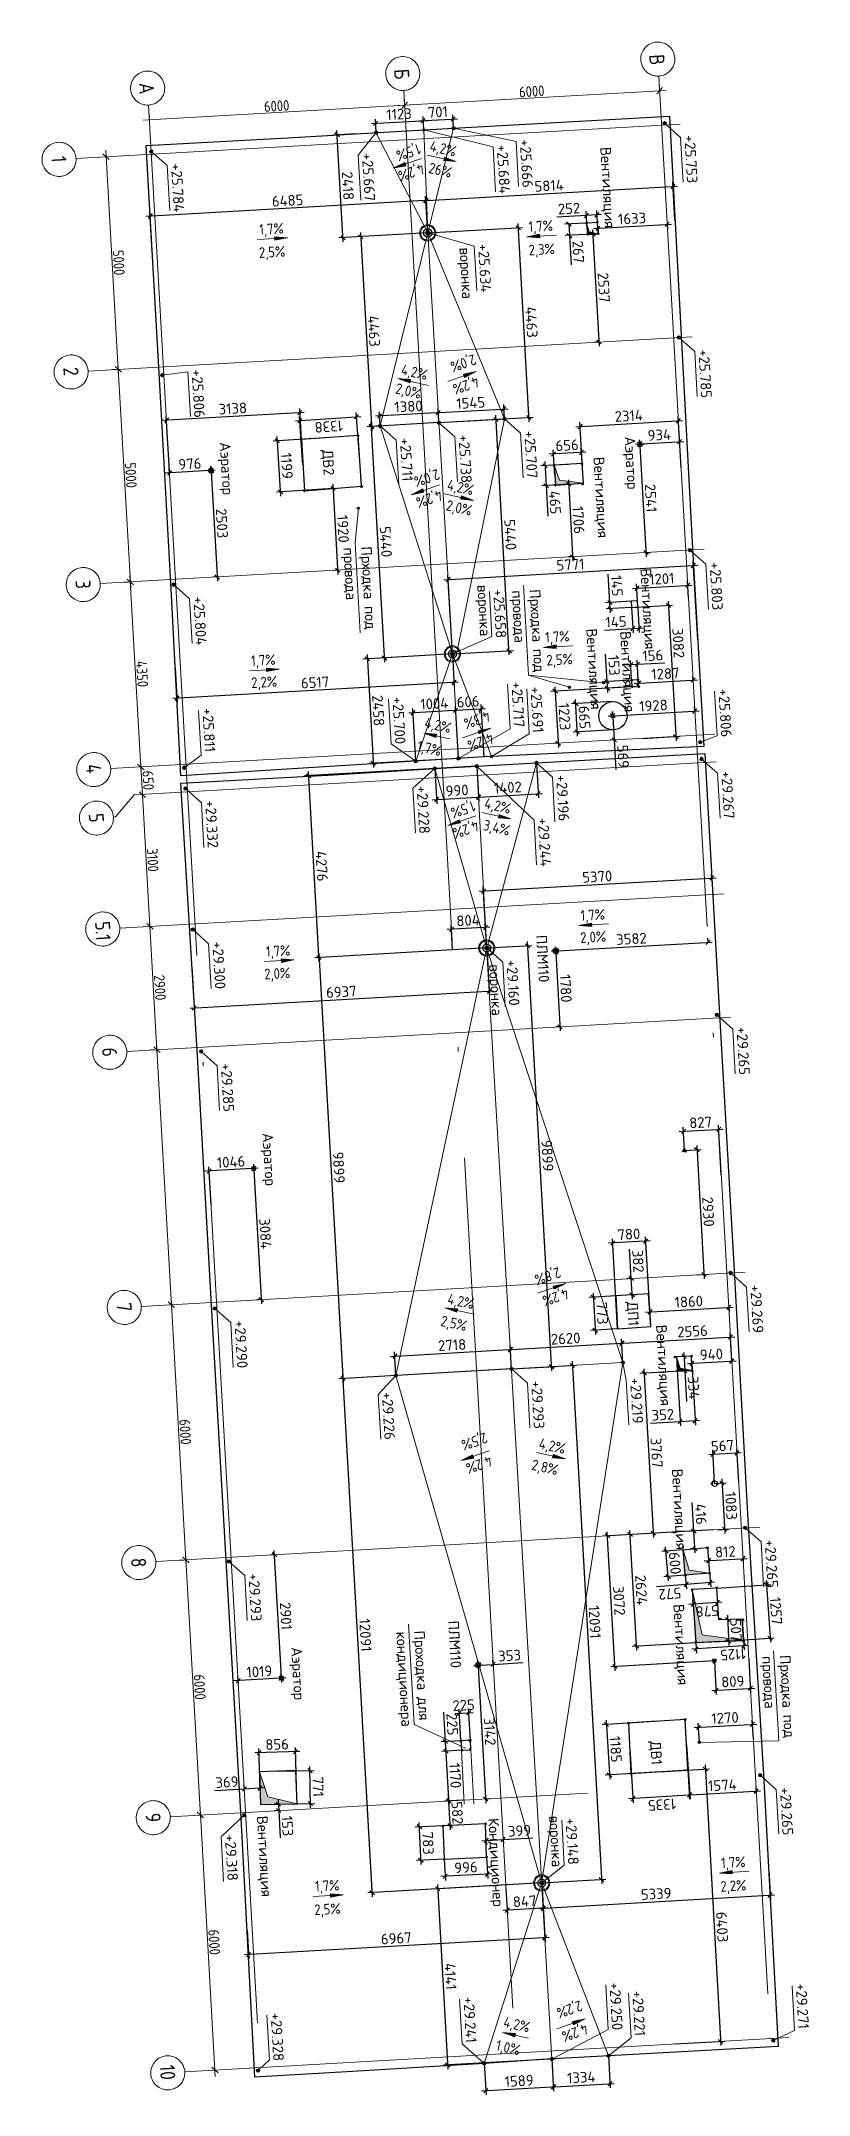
# Model space of a CAD drawing. Header units: metres. Extents: x 107714.2 to 107732.3, y 110797.9 to 110846.2.
import ezdxf

# ---------------------------------------------------------------- set-up
doc = ezdxf.new("R2010")
doc.units = ezdxf.units.M
doc.header["$PDMODE"] = 35
doc.header["$PDSIZE"] = 0.02
for name, pattern in [('_ШПТ__20_т__2_5__Линия сетки', [25, 20, -2.5, 0, -2.5]), ('CENTER', [50.8, 31.75, -6.35, 6.35, -6.35]), ('невидимаяX2', [19.05, 12.7, -6.35])]:
    doc.linetypes.add(name, pattern=pattern)
for name, color, linetype in [('PDF _Геометрия', 7, 'Continuous'), ('PDF _Сплошная заливка', 7, 'Continuous'), ('PDF _Текст', 7, 'Continuous'), ('Слой1', 7, 'Continuous')]:
    doc.layers.add(name, color=color, linetype=linetype)
for name, color, linetype, lineweight in [('Высотные отметки', 7, 'Continuous', 9), ('Линии1', 7, 'Continuous', 30), ('ОСИ', 251, 'CENTER', 18), ('Размеры', 7, 'Continuous', 9), ('Уклоны в точках', 7, 'Continuous', 9)]:
    doc.layers.add(name, color=color, linetype=linetype, lineweight=lineweight)
doc.layers.add('Сантехнические приборы', color=7, linetype='Continuous', lineweight=18, true_color=0x0080c0)
doc.styles.add('GOST 2.304 type A', font='isocpeur.ttf')
doc.styles.add('GOST Common', font='', dxfattribs={"width": 0.9, "height": 350})
doc.styles.add('GOST Common_1', font='', dxfattribs={"width": 0.9, "height": 210})
doc.styles.add('GOST Common_2', font='', dxfattribs={"width": 0.9, "height": 250})
doc.styles.add('ISOCPEUR', font='isocpeur.ttf', dxfattribs={"height": 375})
doc.styles.add('PDF Arial', font='arial.ttf')
doc.styles.get("Standard").update_dxf_attribs({"font": 'arial.ttf'})
doc.styles.get('GOST Common').set_extended_font_data('GOST Common')
doc.styles.get('GOST Common_1').set_extended_font_data('GOST Common')
doc.styles.get('GOST Common_2').set_extended_font_data('GOST Common')
doc.dimstyles.new('ISO-25', dxfattribs={"dimtxt": 0.25, "dimasz": 0.1, "dimexe": 0.1, "dimexo": 0, "dimgap": 0.06, "dimtad": 1, "dimdec": 0, "dimlfac": 1000, "dimtxsty": 'GOST 2.304 type A', "dimblk": 'OBLIQUE', "dimcen": 2.5, "dimdle": 0.1, "dimadec": 0, "dimazin": 0, "dimtfac": 1, "dimtdec": 0, "dimtmove": 0, "dimatfit": 3, "dimfxl": 1, "dimarcsym": 0})

msp = doc.modelspace()

# ---------------------------------------------------------------- texts
at = {"char_height": 0.25, "width": 1.266666, "attachment_point": 1, "rotation": 273.25305, "style": 'ISOCPEUR'}
for s, insert in [('+25.753', (107729.5841, 110843.951, -3.5023)), ('+25.667', (107722.0119, 110843.5316, -29.1756)), ('+25.684', (107725.1795, 110843.7281, -29.1756)), ('+25.666', (107725.7197, 110843.8542, -3.5023)), ('Вентиляция', (107727.6093, 110843.6726)), ('+25.784', (107717.5281, 110843.2893, -29.1756)), ('воронка', (107724.3004, 110841.3133)), ('+25.634', (107724.7391, 110841.3992, -29.1756)), ('+25.785', (107729.9147, 110838.9217, -29.1756)), ('+25.806', (107718.013, 110838.4513, -29.1756)), ('Аэратор', (107718.6732, 110836.744)), ('+25.711', (107722.9042, 110836.8429, -29.1756)), ('+25.738', (107724.2821, 110836.9182, -29.1756)), ('+25.707', (107725.8246, 110837.0089, -3.4683)), ('Аэратор', (107728.1785, 110836.8764)), ('ДВ2', (107721.0823, 110836.5653)), ('Вентиляция', (107727.4492, 110836.3962)), ('Вентиляция', (107728.5518, 110833.7811)), ('+25.803', (107730.1785, 110833.9286, -29.1756)), ('воронка', (107724.7183, 110833.3923)), ('+25.804', (107718.0535, 110833.1168, -29.1756)), ('+25.658', (107725.0945, 110833.2873, -29.1756)), ('Вентиляция', (107727.282, 110832.3662)), ('Вентиляция', (107728.0742, 110832.3058)), ('+25.717', (107725.5226, 110831.1167, -3.5195)), ('+25.691', (107725.9704, 110831.003, -29.1756)), ('+25.806', (107730.3841, 110830.9527, -29.1756)), ('+25.811', (107718.2641, 110830.4992, -29.1756)), ('+25.700', (107722.7277, 110830.7644, -29.1756)), ('+29.267', (107730.4508, 110829.0227, -29.1756)), ('+29.228', (107723.2971, 110828.6734)), ('+29.196', (107726.5725, 110828.9318)), ('+29.332', (107718.3298, 110828.3313, -29.1756)), ('+29.244', (107726.1439, 110827.9211)), ('ПЛМ110', (107726.1022, 110825.1731)), ('+29.300', (107718.5005, 110825.0173, -29.1756)), ('воронка', (107724.998, 110824.4827)), ('+29.160', (107725.4064, 110824.5858)), ('+29.265', (107730.8093, 110823.0172, -29.1756)), ('+29.285', (107718.6995, 110822.157, -29.1756)), ('Аэратор', (107719.6743, 110820.5236)), ('+29.269', (107731.1321, 110816.9554, -29.1756)), ('ДП1', (107728.2361, 110816.5616)), ('+29.290', (107719.0201, 110816.1229, -29.1756)), ('Вентиляция', (107728.9184, 110816.0192)), ('+29.293', (107725.9873, 110814.7036)), ('+29.219', (107728.3093, 110814.775, 0.043)), ('+29.226', (107722.4812, 110814.4388)), ('Вентиляция', (107729.2912, 110812.6376)), ('+29.265', (107731.4729, 110810.9739, -29.1756)), ('+29.293', (107719.3483, 110810.1827, -29.1756)), ('Вентиляция', (107729.3258, 110809.4603)), ('ПЛМ110', (107724.0359, 110809.0732)), ('Аэратор', (107720.3513, 110808.452)), ('ДВ1', (107728.7814, 110806.2443)), ('+29.265', (107731.8291, 110805.1611, -29.1756)), ('Вентиляция', (107719.546, 110804.4896)), ('Кондиционер', (107724.9762, 110804.4362)), ('воронка', (107726.4071, 110804.4926)), ('+29.148', (107726.7928, 110804.4395, -29.1756)), ('+29.318', (107718.7939, 110804.0499, -29.1756)), ('+29.250', (107727.8257, 110800.5773, -58.3406)), ('+29.271', (107732.2016, 110800.5547, -29.1756)), ('+29.241', (107724.3959, 110800.2397, -58.3406)), ('+29.221', (107728.3611, 110800.3815, -29.165)), ('+29.328', (107719.8689, 110799.8614, -29.1756))]:
    msp.add_mtext(s, dxfattribs=dict(at, insert=insert))
at = {"color": 1, "char_height": 0.25, "attachment_point": 1, "rotation": 273.25305, "style": 'ISOCPEUR'}
for s, insert, width in [('Прходка под провода', (107721.9884, 110834.2956, 24.5782), 2.006311), ('Прходка под провода', (107725.9473, 110833.2888), 2.006311), ('Проходка для кондиционера', (107723.2343, 110808.8398), 2.207971), ('Прходка под провода', (107731.8221, 110808.2665, 27.9622), 2.006311)]:
    msp.add_mtext(s, dxfattribs=dict(at, insert=insert, width=width))
at = {"layer": 'PDF _Текст', "attachment_point": 7, "style": 'PDF Arial'}
for s, insert, char_height, rotation in [('Инв. № подл.', (107716.8202, 110843.4976), 0.0000977, 3.25305), ('5', (107716.8208, 110843.4939), 0.0000827, 273.25305), ('Материалы устройства деф. шва', (107716.8209, 110843.4927), 0.0000827, 273.25305), ('26,23', (107716.8211, 110843.4897), 0.0000827, 273.25305), ('4', (107716.8212, 110843.4939), 0.0000827, 273.25305), ('-', (107716.8212, 110843.489), 0.0000827, 273.25305), ('Верхний слой (ПВХ мембрана с учётом заведения на парапет)', (107716.8213, 110843.4935), 0.0000827, 273.25305), ('М 1:100', (107716.8213, 110843.4786), 0.000107, 273.25305), ('Подп. и дата', (107716.8214, 110843.4977), 0.0000977, 3.25305), ('-', (107716.8215, 110843.4896), 0.0000827, 273.25305), ('1041,77', (107716.8215, 110843.4892), 0.0000827, 273.25305), ('План кровли', (107716.8214, 110843.4788), 0.000107, 273.25305), ('3', (107716.8216, 110843.4939), 0.0000827, 273.25305), ('Пароизоляция', (107716.8217, 110843.4922), 0.0000827, 273.25305), ('-', (107716.8219, 110843.4896), 0.0000827, 273.25305), ('914,40', (107716.8219, 110843.4892), 0.0000827, 273.25305), ('с караульным помещением', (107716.8219, 110843.4792), 0.0000888, 273.25305), ('2', (107716.822, 110843.494), 0.0000827, 273.25305), ('Разработал', (107716.8219, 110843.4823), 0.0000888, 273.25305), ('Булатов А.', (107716.822, 110843.4815), 0.0000888, 273.25305), ('Контрольно-пропускной пункт (КПП)', (107716.822, 110843.4794), 0.0000888, 273.25305), ('Р', (107716.822, 110843.4768), 0.000133, 273.25305), ('4', (107716.822, 110843.4762), 0.000133, 273.25305), ('Галтели по периметру', (107716.8221, 110843.4925), 0.0000827, 273.25305), ('Изм.', (107716.8222, 110843.4823), 0.0000888, 273.25305), ('Кол.уч. Лист № док. Подпись Дата', (107716.8222, 110843.482), 0.0000888, 273.25305), ('124,20', (107716.8223, 110843.4898), 0.0000827, 273.25305), ('стадия', (107716.8223, 110843.4769), 0.0000888, 273.25305), ('лист', (107716.8223, 110843.4763), 0.0000888, 273.25305), ('1', (107716.8224, 110843.494), 0.0000827, 273.25305), ('-', (107716.8223, 110843.489), 0.0000827, 273.25305), ('листов', (107716.8224, 110843.4757), 0.0000888, 273.25305), ('Взам. инв. №', (107716.8225, 110843.4978), 0.0000977, 3.25305), ('Утеплитель', (107716.8225, 110843.4922), 0.0000827, 273.25305), ('авиации (создание технической возможности эксплуатации гражданских судов по', (107716.8225, 110843.4797), 0.0000888, 273.25305), ('МК-258). Этап I.I', (107716.8225, 110843.4779), 0.0000888, 273.25305), ('-', (107716.8227, 110843.4896), 0.0000827, 273.25305), ('914,40', (107716.8227, 110843.4892), 0.0000827, 273.25305), ('"Аэропортовый комплекс на аэродроме "Левашово". I этап. Сектор гражданской', (107716.8226, 110843.4796), 0.0000888, 273.25305), ('п/п', (107716.8228, 110843.4941), 0.0000827, 273.25305), ('Описание', (107716.8229, 110843.4922), 0.0000827, 273.25305), ('м.п.', (107716.8229, 110843.4897), 0.0000827, 273.25305), ('м²', (107716.823, 110843.4891), 0.0000827, 273.25305), ('Длина,', (107716.8231, 110843.4898), 0.0000827, 273.25305), ('Площадь,', (107716.8231, 110843.4893), 0.0000827, 273.25305), ('ПП2020РД-1.2-57-АР', (107716.823, 110843.4783), 0.000133, 273.25305), ('Расход материалов кровли', (107716.8231, 110843.4925), 0.000118, 273.25305), ('Согласовано', (107716.8234, 110843.4982), 0.000107, 3.25305), ('1. Пирог и узлы кровли см. разрезы. Лист 25.', (107716.8251, 110843.4781), 0.0000888, 273.25305), ('УКАЗАНИЯ:', (107716.8254, 110843.4781), 0.0000888, 273.25305), ('План кровли', (107716.8357, 110843.4877), 0.0002, 273.25305)]:
    msp.add_mtext(s, dxfattribs=dict(at, insert=insert, char_height=char_height, rotation=rotation))
at = {"layer": 'ОСИ', "char_height": 0.35, "attachment_point": 1, "rotation": 273.25305, "style": 'GOST Common'}
for s, insert, width in [('\\fGOST Common|b0|i0|c204|p34|;\\W.9;В', (107728.8582, 110845.852), 0.310253), ('\\fGOST Common|b0|i0|c204|p34|;\\W.9;Б', (107722.8678, 110845.5115), 0.310253), ('\\fGOST Common|b0|i0|c204|p34|;\\W.9;А', (107716.8767, 110845.1859), 0.346329), ('\\fGOST Common|b0|i0|c204|p34|;\\W.9;1', (107714.8183, 110843.4627), 0.187595), ('\\fGOST Common|b0|i0|c204|p34|;\\W.9;2', (107715.1, 110838.5062), 0.274177), ('\\fGOST Common|b0|i0|c204|p34|;\\W.9;3', (107715.3839, 110833.5116), 0.266962), ('\\fGOST Common|b0|i0|c204|p34|;\\W.9;4', (107715.6297, 110829.1861), 0.310253), ('5.1', (107715.8444, 110825.4965), 0.274177), ('\\fGOST Common|b0|i0|c204|p34|;\\W.9;6', (107716.0079, 110822.532), 0.274177), ('\\fGOST Common|b0|i0|c204|p34|;\\W.9;7', (107716.3484, 110816.5417), 0.274177), ('\\fGOST Common|b0|i0|c204|p34|;\\W.9;8', (107716.6889, 110810.5514), 0.274177), ('\\fGOST Common|b0|i0|c204|p34|;\\W.9;9', (107717.0294, 110804.561), 0.274177), ('10', (107717.3654, 110798.648), 0.461772)]:
    msp.add_mtext(s, dxfattribs=dict(at, insert=insert, width=width))
at = {"layer": 'ОСИ', "linetype": '_ШПТ__20_т__2_5__Линия сетки', "insert": (107715.6953, 110828.0327), "char_height": 0.35, "width": 0.274177, "attachment_point": 1, "rotation": 273.25305, "style": 'GOST Common'}
msp.add_mtext('\\fGOST Common|b0|i0|c204|p34|;\\W.9;5', dxfattribs=at)
at = {"layer": 'Размеры', "lineweight": 20, "char_height": 0.25, "attachment_point": 5, "style": 'GOST Common_1'}
for s, insert, width, rotation in [('\\A1;6000', (107725.7506, 110844.97), 0.756843, 3.25305), ('\\A1;6000', (107719.7603, 110844.6295), 0.756843, 3.25305), ('\\A1;5000', (107716.0533, 110840.9505), 0.756843, 273.25305), ('\\A1;5000', (107716.3371, 110835.9586), 0.756843, 273.25305), ('\\A1;4350', (107716.6024, 110831.2911), 0.782412, 273.25305), ('\\A1;650', (107716.7442, 110828.7951), 0.567632, 273.25305), ('\\A1;3100', (107716.8506, 110826.9231), 0.756843, 273.25305), ('\\A1;2900', (107717.0209, 110823.928), 0.756843, 273.25305), ('\\A1;6000', (107717.6139, 110813.4948), 0.756843, 273.25305), ('\\A1;6000', (107717.9543, 110807.5045), 0.756843, 273.25305), ('\\A1;6000', (107718.2948, 110801.5141), 0.756843, 273.25305)]:
    msp.add_mtext(s, dxfattribs=dict(at, insert=insert, width=width, rotation=rotation))
at = {"layer": 'Слой1', "char_height": 0.01, "rotation": 273.25305}
for s, insert, width, attachment_point in [(' 25.722', (107727.0396, 110841.8779, 25.7216), 0.56, 1), (' 142', (107727.0396, 110841.8779, 25.7216), 0.4, 7), (' 25.723', (107727.0617, 110841.6126, 25.7235), 0.56, 1), (' 143', (107727.0617, 110841.6126, 25.7235), 0.4, 7), (' 25.729', (107727.2924, 110841.8955, 25.7287), 0.56, 1), (' 145', (107727.2924, 110841.8955, 25.7287), 0.4, 7), (' 25.728', (107727.3116, 110841.629, 25.7283), 0.56, 1), (' 144', (107727.3116, 110841.629, 25.7283), 0.4, 7), (' 25.728', (107720.342, 110836.8003, 25.7282), 0.56, 1), (' 131', (107720.342, 110836.8003, 25.7282), 0.4, 7), (' 25.705', (107721.6719, 110836.8876, 25.7051), 0.56, 1), (' 134', (107721.6719, 110836.8876, 25.7051), 0.4, 7), (' 25.747', (107728.2566, 110836.6544, 25.747), 0.56, 1), (' 148', (107728.2566, 110836.6544, 25.747), 0.4, 7), (' 25.746', (107728.2768, 110836.7187, 25.7463), 0.56, 1), (' 147', (107728.2768, 110836.7187, 25.7463), 0.4, 7), (' 25.754', (107728.3246, 110836.6536, 25.7537), 0.56, 1), (' 149', (107728.3246, 110836.6536, 25.7537), 0.4, 7), (' 25.717', (107726.2768, 110836.1916, 25.7172), 0.56, 1), (' 126', (107726.2768, 110836.1916, 25.7172), 0.4, 7), (' 25.735', (107726.9315, 110836.2336, 25.7354), 0.56, 1), (' 125', (107726.9315, 110836.2336, 25.7354), 0.4, 7), (' 25.782', (107718.1729, 110836.0654, 25.7822), 0.56, 1), (' 136', (107718.1729, 110836.0654, 25.7822), 0.4, 7), (' 25.783', (107718.2469, 110836.1067, 25.783), 0.56, 1), (' 25.78', (107718.254, 110836.0356, 25.7796), 0.48, 1), (' 135', (107718.2469, 110836.1067, 25.783), 0.4, 7), (' 137', (107718.254, 110836.0356, 25.7796), 0.4, 7), (' 25.705', (107721.7528, 110835.6994, 25.7053), 0.56, 1), (' 133', (107721.7528, 110835.6994, 25.7053), 0.4, 7), (' 25.722', (107726.3079, 110835.7277, 25.7218), 0.56, 1), (' 127', (107726.3079, 110835.7277, 25.7218), 0.4, 7), (' 25.741', (107726.9483, 110835.756, 25.7407), 0.56, 1), (' 124', (107726.9483, 110835.756, 25.7407), 0.4, 7), (' 25.726', (107720.4131, 110835.5956, 25.7259), 0.56, 1), (' 132', (107720.4131, 110835.5956, 25.7259), 0.4, 7), (' 25.754', (107728.101, 110831.1422, 25.7539), 0.56, 1), (' 25.754', (107728.1053, 110830.9917, 25.7544), 0.56, 1), (' 118', (107728.101, 110831.1422, 25.7539), 0.4, 7), (' 119', (107728.1053, 110830.9917, 25.7544), 0.4, 7), (' 25.76', (107728.2484, 110831.1607, 25.7605), 0.48, 1), (' 117', (107728.2484, 110831.1607, 25.7605), 0.4, 7), (' 25.756', (107728.2672, 110830.9952, 25.7562), 0.56, 1), (' 116', (107728.2672, 110830.9952, 25.7562), 0.4, 7), (' 29.195', (107726.2663, 110824.8213, 29.1954), 0.56, 1), (' 94', (107726.2663, 110824.8213, 29.1954), 0.3, 7), (' 29.194', (107726.3424, 110824.7336, 29.1944), 0.56, 1), (' 95', (107726.3424, 110824.7336, 29.1944), 0.3, 7), (' 29.198', (107726.3571, 110824.8286, 29.1978), 0.56, 1), (' 96', (107726.3571, 110824.8286, 29.1978), 0.3, 7), (' 29.255', (107729.3111, 110820.0928, 29.2547), 0.56, 1), (' 85', (107729.3111, 110820.0928, 29.2547), 0.3, 7), (' 29.25', (107729.334, 110820.1307, 29.2502), 0.48, 1), (' 87', (107729.334, 110820.1307, 29.2502), 0.3, 7), (' 29.253', (107729.3674, 110820.0855, 29.2527), 0.56, 1), (' 86', (107729.3674, 110820.0855, 29.2527), 0.3, 7), (' 29.238', (107729.1143, 110815.2526, 29.2383), 0.56, 1), (' 80', (107729.1143, 110815.2526, 29.2383), 0.3, 7), (' 29.258', (107729.5051, 110815.2785, 29.2575), 0.56, 1), (' 79', (107729.5051, 110815.2785, 29.2575), 0.3, 7), (' 29.241', (107729.17, 110814.9225, 29.2406), 0.56, 1), (' 77', (107729.17, 110814.9225, 29.2406), 0.3, 7), (' 29.258', (107729.5183, 110814.9369, 29.2576), 0.56, 1), (' 78', (107729.5183, 110814.9369, 29.2576), 0.3, 7), (' 29.273', (107729.9808, 110812.2782, 29.2729), 0.56, 1), (' 74', (107729.9808, 110812.2782, 29.2729), 0.3, 7), (' 29.275', (107730.0328, 110812.3452, 29.2753), 0.56, 1), (' 76', (107730.0328, 110812.3452, 29.2753), 0.3, 7), (' 29.278', (107730.11, 110812.2704, 29.2777), 0.56, 1), (' 75', (107730.11, 110812.2704, 29.2777), 0.3, 7), (' 29.257', (107729.3025, 110810.7846, 29.2566), 0.56, 1), (' 71', (107729.3025, 110810.7846, 29.2566), 0.3, 7), (' 29.27', (107729.878, 110810.7779, 29.2697), 0.48, 1), (' 72', (107729.878, 110810.7779, 29.2697), 0.3, 7), (' 29.254', (107729.3573, 110810.1324, 29.2538), 0.56, 1), (' 70', (107729.3573, 110810.1324, 29.2538), 0.3, 7), (' 29.269', (107729.9279, 110810.1791, 29.2692), 0.56, 1), (' 73', (107729.9279, 110810.1791, 29.2692), 0.3, 7), (' 29.259', (107729.517, 110809.7925, 29.2592), 0.56, 1), (' 69', (107729.517, 110809.7925, 29.2592), 0.3, 7), (' 29.268', (107730.0933, 110809.8398, 29.2681), 0.56, 1), (' 68', (107730.0933, 110809.8398, 29.2681), 0.3, 7), (' 29.273', (107730.1805, 110809.102, 29.2725), 0.56, 1), (' 67', (107730.1805, 110809.102, 29.2725), 0.3, 7), (' 29.295', (107730.7117, 110809.0836, 29.2947), 0.56, 1), (' 66', (107730.7117, 110809.0836, 29.2947), 0.3, 7), (' 29.254', (107729.6025, 110808.5592, 29.2537), 0.56, 1), (' 64', (107729.6025, 110808.5592, 29.2537), 0.3, 7), (' 29.291', (107730.7291, 110808.5775, 29.2913), 0.56, 1), (' 65', (107730.7291, 110808.5775, 29.2913), 0.3, 7), (' 29.285', (107719.8567, 110807.745, 29.2852), 0.56, 1), (' 89', (107719.8567, 110807.745, 29.2852), 0.3, 7), (' 29.234', (107724.4345, 110808.0054, 29.2341), 0.56, 1), (' 60', (107724.4345, 110808.0054, 29.2341), 0.3, 7), (' 29.241', (107724.5194, 110807.9651, 29.2415), 0.56, 1), (' 58', (107724.5194, 110807.9651, 29.2415), 0.3, 7), (' 29.249', (107724.531, 110808.0633, 29.2486), 0.56, 1), (' 59', (107724.531, 110808.0633, 29.2486), 0.3, 7), (' 29.256', (107730.0195, 110808.1507, 29.2557), 0.56, 1), (' 29.26', (107730.0242, 110808.0848, 29.2602), 0.48, 1), (' 61', (107730.0195, 110808.1507, 29.2557), 0.3, 7), (' 62', (107730.0242, 110808.0848, 29.2602), 0.3, 7), (' 29.264', (107730.0688, 110808.1424, 29.2638), 0.56, 1), (' 63', (107730.0688, 110808.1424, 29.2638), 0.3, 7), (' 29.282', (107719.8389, 110807.7049, 29.2819), 0.56, 1), (' 90', (107719.8389, 110807.7049, 29.2819), 0.3, 7), (' 29.29', (107719.8835, 110807.6782, 29.2901), 0.48, 1), (' 88', (107719.8835, 110807.6782, 29.2901), 0.3, 7), (' 29.194', (107724.3076, 110806.2658, 29.1941), 0.56, 1), (' 50', (107724.3076, 110806.2658, 29.1941), 0.3, 7), (' 29.218', (107728.0244, 110806.6566, 29.2176), 0.56, 1), (' 54', (107728.0244, 110806.6566, 29.2176), 0.3, 7), (' 29.247', (107729.3541, 110806.7446, 29.247), 0.56, 1), (' 57', (107729.3541, 110806.7446, 29.247), 0.3, 7), (' 29.197', (107724.0856, 110806.2446, 29.1971), 0.56, 1), (' 51', (107724.0856, 110806.2446, 29.1971), 0.3, 7), (' 29.205', (107724.1114, 110806.0206, 29.2049), 0.56, 1), (' 52', (107724.1114, 110806.0206, 29.2049), 0.3, 7), (' 29.199', (107724.2969, 110806.2568, 29.1986), 0.56, 1), (' 53', (107724.2969, 110806.2568, 29.1986), 0.3, 7), (' 29.192', (107724.3091, 110806.0491, 29.1923), 0.56, 1), (' 49', (107724.3091, 110806.0491, 29.1923), 0.3, 7), (' 29.225', (107728.0799, 110805.4746, 29.225), 0.56, 1), (' 55', (107728.0799, 110805.4746, 29.225), 0.3, 7), (' 29.246', (107729.4155, 110805.5593, 29.2455), 0.56, 1), (' 56', (107729.4155, 110805.5593, 29.2455), 0.3, 7), (' 29.256', (107723.6655, 110804.2445, 29.2558), 0.56, 1), (' 45', (107723.6655, 110804.2445, 29.2558), 0.3, 7), (' 29.227', (107724.6675, 110804.2958, 29.2268), 0.56, 1), (' 48', (107724.6675, 110804.2958, 29.2268), 0.3, 7), (' 29.256', (107723.6979, 110803.4566, 29.2562), 0.56, 1), (' 46', (107723.6979, 110803.4566, 29.2562), 0.3, 7), (' 29.229', (107724.6922, 110803.5188, 29.2289), 0.56, 1), (' 47', (107724.6922, 110803.5188, 29.2289), 0.3, 7)]:
    msp.add_mtext(s, dxfattribs=dict(at, insert=insert, width=width, attachment_point=attachment_point))
at = {"layer": 'Уклоны в точках', "char_height": 0.25, "attachment_point": 1, "line_spacing_factor": 1.022761, "style": 'GOST Common_2'}
for s, insert, width, rotation in [('1,5%', (107723.1699, 110843.5154), 0.790474, 199.11062), ('4,2%', (107723.3944, 110843.8172), 0.790474, 347.39548), ('4,2%', (107723.2569, 110843.05), 0.790474, 199.11062), ('26%', (107723.3677, 110843.3034), 0.790474, 347.39548), ('1,7%', (107725.6695, 110841.9174), 0.71203, 3.25305), ('1,7%', (107719.3466, 110841.8516), 0.71203, 3.25305), ('2,5%', (107719.3383, 110841.3078), 0.71203, 3.25305), ('2,3%', (107725.6733, 110841.3676), 0.71203, 3.25305), ('2,0%', (107724.4723, 110838.5672), 0.790474, 199.10725), ('2,0%', (107722.5886, 110838.1261), 0.790474, 347.39885), ('4,2%', (107722.7209, 110838.5694), 0.790474, 347.39885), ('4,2%', (107724.5418, 110838.0464), 0.790474, 199.10725), ('2,0%', (107723.617, 110835.8724), 0.790474, 199.10725), ('4,2%', (107723.8032, 110835.8639), 0.790474, 347.39885), ('4,2%', (107723.6791, 110835.3853), 0.790474, 199.10725), ('2,0%', (107723.7779, 110835.3818), 0.790474, 347.39885), ('1,7%', (107726.0589, 110832.2754), 0.71203, 3.25305), ('1,7%', (107719.1547, 110831.7256), 0.71203, 3.25305), ('2,5%', (107726.0894, 110831.738), 0.71203, 3.25305), ('2,2%', (107719.1573, 110831.2086), 0.71203, 3.25305), ('4,3%', (107724.805, 110830.1957, -29.165), 0.790474, 199.11062), ('4,2%', (107723.2718, 110830.2792, -58.33), 0.790474, 347.39548), ('4,2%', (107724.8838, 110829.6748, -29.165), 0.790474, 199.11062), ('1,7%', (107723.0941, 110829.7292, -58.33), 0.790474, 347.39548), ('1,5%', (107724.4512, 110828.0843), 0.790474, 199.11062), ('4,2%', (107724.6756, 110828.3862), 0.790474, 347.39548), ('4,2%', (107724.5381, 110827.6189), 0.790474, 199.11062), ('3,4%', (107724.649, 110827.8724), 0.790474, 347.39548), ('1,7%', (107726.8914, 110825.7444), 0.71203, 3.25305), ('2,0%', (107726.8834, 110825.2229), 0.71203, 3.25305), ('1,7%', (107719.5021, 110824.8966), 0.71203, 3.25305), ('2,0%', (107719.4628, 110824.3683), 0.71203, 3.25305), ('2,8%', (107726.4609, 110817.1312), 0.790474, 198.77716), ('4,2%', (107726.6474, 110816.6359), 0.790474, 198.77716), ('4,2%', (107723.8093, 110816.7501), 0.790474, 347.72894), ('2,5%', (107723.6496, 110816.2336), 0.790474, 347.72894), ('2,5%', (107724.7382, 110813.2507), 0.790474, 198.77716), ('4,2%', (107725.9557, 110813.3532), 0.790474, 347.72894), ('4,2%', (107724.8497, 110812.7046), 0.790474, 198.77716), ('2,8%', (107725.7829, 110812.8542), 0.790474, 347.72894), ('1,7%', (107730.191, 110803.4977), 0.71203, 3.25305), ('1,7%', (107720.6544, 110802.9489), 0.71203, 3.25305), ('2,2%', (107730.1754, 110802.9466), 0.71203, 3.25305), ('2,5%', (107720.6389, 110802.3978), 0.71203, 3.25305), ('2,2%', (107726.9663, 110799.9141), 0.790474, 199.11062), ('4,2%', (107725.1242, 110799.7723), 0.790474, 347.39548), ('4,2%', (107727.1012, 110799.3691), 0.790474, 199.11062), ('1,0%', (107724.9466, 110799.2223), 0.790474, 347.39548)]:
    msp.add_mtext(s, dxfattribs=dict(at, insert=insert, width=width, rotation=rotation))

# ---------------------------------------------------------------- blocks, each defined once
blk = doc.blocks.new('Ось сетки - Круг_Ø8 мм-6577-_О__L1_0_000_')
at = {"layer": 'ОСИ', "lineweight": 20}
for start, end in [(360, 180), (180, 360)]:
    blk.add_arc((0, 0), 4, start, end, dxfattribs=at)
blk = doc.blocks.new('_Oblique')
at = {"color": 0, "linetype": 'ByBlock', "lineweight": -2}
blk.add_line((-0.5, -0.5), (0.5, 0.5), dxfattribs=at)
blk = doc.blocks.new('109_Водосточная воронка - Радиус 70-1083720-_О__R_8_390_')
at = {"layer": 'Сантехнические приборы', "color": 7}
for radius in [191, 170, 50.8]:
    blk.add_circle((0, 0), radius, dxfattribs=at)
blk = doc.blocks.new('*D75')
at = {"color": 0, "lineweight": -2, "transparency": 16777216}
for p, q in [((107729.341, 110820.101), (107729.729, 110820.123)), ((107729.624, 110820.217), (107729.801, 110817.092)), ((107729.624, 110817.182), (107729.895, 110817.198))]:
    blk.add_line(p, q, dxfattribs=at)
at = {"layer": 'Defpoints', "color": 0, "lineweight": 9, "transparency": 16777216}
for p in [(107729.341, 110820.101, 29.252), (107729.624, 110817.182), (107729.796, 110817.192)]:
    blk.add_point(p, dxfattribs=at)
at = {"color": 0, "lineweight": -2, "transparency": 16777216, "xscale": 0.1, "yscale": 0.1, "zscale": 0.1}
for p, rotation in [((107729.629, 110820.117), 93.25304974487426), ((107729.796, 110817.192), 273.2530497448743)]:
    blk.add_blockref('_Oblique', p, dxfattribs=dict(at, rotation=rotation))
at = {"color": 0, "lineweight": 9, "transparency": 16777216, "insert": (107729.897, 110818.665), "char_height": 0.25, "attachment_point": 5, "rotation": 273.253, "style": 'GOST 2.304 type A'}
blk.add_mtext('2930', dxfattribs=at)
blk = doc.blocks.new('*D76')
at = {"color": 0, "lineweight": -2, "transparency": 16777216}
for p, q in [((107729.215, 110820.549), (107730.24, 110820.607)), ((107729.341, 110820.101), (107729.309, 110820.654)), ((107730.202, 110819.527), (107730.135, 110820.701))]:
    blk.add_line(p, q, dxfattribs=at)
at = {"layer": 'Defpoints', "color": 0, "lineweight": 9, "transparency": 16777216}
for p in [(107730.141, 110820.601), (107729.341, 110820.101, 29.252), (107730.202, 110819.527)]:
    blk.add_point(p, dxfattribs=at)
at = {"color": 0, "lineweight": -2, "transparency": 16777216, "xscale": 0.1, "yscale": 0.1, "zscale": 0.1}
for p, rotation in [((107729.315, 110820.554), 183.2530497448743), ((107730.141, 110820.601), 3.253049744874275)]:
    blk.add_blockref('_Oblique', p, dxfattribs=dict(at, rotation=rotation))
at = {"color": 0, "lineweight": 9, "transparency": 16777216, "insert": (107729.717, 110820.762), "char_height": 0.25, "attachment_point": 5, "rotation": 3.253, "style": 'GOST 2.304 type A'}
blk.add_mtext('827', dxfattribs=at)
blk = doc.blocks.new('*D77')
at = {"color": 0, "lineweight": -2, "transparency": 16777216}
for p, q in [((107730.046, 110812.281), (107730.318, 110812.297)), ((107730.213, 110812.391), (107730.285, 110811.11)), ((107730.107, 110811.2), (107730.38, 110811.216))]:
    blk.add_line(p, q, dxfattribs=at)
at = {"layer": 'Defpoints', "color": 0, "lineweight": 9, "transparency": 16777216}
for p in [(107730.046, 110812.281, 29.275), (107730.107, 110811.2), (107730.28, 110811.21)]:
    blk.add_point(p, dxfattribs=at)
at = {"color": 0, "lineweight": -2, "transparency": 16777216, "xscale": 0.1, "yscale": 0.1, "zscale": 0.1}
for p, rotation in [((107730.218, 110812.291), 93.25304974487426), ((107730.28, 110811.21), 273.2530497448743)]:
    blk.add_blockref('_Oblique', p, dxfattribs=dict(at, rotation=rotation))
at = {"color": 0, "lineweight": 9, "transparency": 16777216, "insert": (107730.434, 110811.761), "char_height": 0.25, "attachment_point": 5, "rotation": 273.253, "style": 'GOST 2.304 type A'}
blk.add_mtext('1083', dxfattribs=at)
blk = doc.blocks.new('*D78')
at = {"color": 0, "lineweight": -2, "transparency": 16777216}
for p, q in [((107730.046, 110812.281), (107730.001, 110813.072)), ((107730.612, 110812.314), (107730.567, 110813.104)), ((107729.907, 110812.967), (107730.672, 110813.01))]:
    blk.add_line(p, q, dxfattribs=at)
at = {"layer": 'Defpoints', "color": 0, "lineweight": 9, "transparency": 16777216}
for p in [(107730.572, 110813.005), (107730.046, 110812.281), (107730.612, 110812.314)]:
    blk.add_point(p, dxfattribs=at)
at = {"color": 0, "lineweight": -2, "transparency": 16777216, "xscale": 0.1, "yscale": 0.1, "zscale": 0.1}
for p, rotation in [((107730.007, 110812.972), 183.2530497448743), ((107730.572, 110813.005), 3.253049744874275)]:
    blk.add_blockref('_Oblique', p, dxfattribs=dict(at, rotation=rotation))
at = {"color": 0, "lineweight": 9, "transparency": 16777216, "insert": (107730.229, 110813.17), "char_height": 0.25, "attachment_point": 5, "rotation": 3.253, "style": 'GOST 2.304 type A'}
blk.add_mtext('567', dxfattribs=at)
blk = doc.blocks.new('*D79')
at = {"color": 0, "lineweight": -2, "transparency": 16777216}
for p, q in [((107730.04, 110808.119), (107730.085, 110807.327)), ((107730.847, 110808.165), (107730.892, 110807.373)), ((107729.979, 110807.422), (107730.987, 110807.479))]:
    blk.add_line(p, q, dxfattribs=at)
at = {"layer": 'Defpoints', "color": 0, "lineweight": 9, "transparency": 16777216}
for p in [(107730.04, 110808.119, 29.26), (107730.847, 110808.165), (107730.887, 110807.473)]:
    blk.add_point(p, dxfattribs=at)
at = {"color": 0, "lineweight": -2, "transparency": 16777216, "xscale": 0.1, "yscale": 0.1, "zscale": 0.1}
for p, rotation in [((107730.079, 110807.427), 183.2530497448743), ((107730.887, 110807.473), 3.253049744874275)]:
    blk.add_blockref('_Oblique', p, dxfattribs=dict(at, rotation=rotation))
at = {"color": 0, "lineweight": 9, "transparency": 16777216, "insert": (107730.472, 110807.635), "char_height": 0.25, "attachment_point": 5, "rotation": 3.253, "style": 'GOST 2.304 type A'}
blk.add_mtext('809', dxfattribs=at)
blk = doc.blocks.new('*D80')
at = {"color": 0, "lineweight": -2, "transparency": 16777216}
for p, q in [((107729.865, 110811.186), (107727.431, 110811.048)), ((107727.711, 110807.886), (107727.525, 110811.153)), ((107730.04, 110808.119), (107727.605, 110807.981))]:
    blk.add_line(p, q, dxfattribs=at)
at = {"layer": 'Defpoints', "color": 0, "lineweight": 9, "transparency": 16777216}
for p in [(107729.865, 110811.186), (107727.531, 110811.054), (107730.04, 110808.119, 29.26)]:
    blk.add_point(p, dxfattribs=at)
at = {"color": 0, "lineweight": -2, "transparency": 16777216, "xscale": 0.1, "yscale": 0.1, "zscale": 0.1}
for p, rotation in [((107727.531, 110811.054), 93.25304974487426), ((107727.705, 110807.986), 273.2530497448743)]:
    blk.add_blockref('_Oblique', p, dxfattribs=dict(at, rotation=rotation))
at = {"color": 0, "lineweight": 9, "transparency": 16777216, "insert": (107727.803, 110809.53), "char_height": 0.25, "attachment_point": 5, "rotation": 273.253, "style": 'GOST 2.304 type A'}
blk.add_mtext('3072', dxfattribs=at)
blk = doc.blocks.new('*D81')
at = {"color": 0, "lineweight": -2, "transparency": 16777216}
for p, q in [((107729.559, 110811.169), (107729.521, 110811.838)), ((107729.569, 110811.169), (107729.459, 110811.163)), ((107729.588, 110810.653), (107729.559, 110811.169)), ((107729.593, 110810.754), (107729.483, 110810.748))]:
    blk.add_line(p, q, dxfattribs=at)
at = {"layer": 'Defpoints', "color": 0, "lineweight": 9, "transparency": 16777216}
for p in [(107729.559, 110811.169), (107729.569, 110811.169), (107729.593, 110810.754)]:
    blk.add_point(p, dxfattribs=at)
at = {"color": 0, "lineweight": -2, "transparency": 16777216, "xscale": 0.1, "yscale": 0.1, "zscale": 0.1}
for p, rotation in [((107729.559, 110811.169), 93.25304974487426), ((107729.583, 110810.753), 273.2530497448743)]:
    blk.add_blockref('_Oblique', p, dxfattribs=dict(at, rotation=rotation))
at = {"color": 0, "lineweight": 9, "transparency": 16777216, "insert": (107729.722, 110811.564), "char_height": 0.25, "attachment_point": 5, "rotation": 273.253, "style": 'GOST 2.304 type A'}
blk.add_mtext('416', dxfattribs=at)
blk = doc.blocks.new('*D82')
at = {"color": 0, "lineweight": -2, "transparency": 16777216}
for p, q in [((107729.803, 110810.47), (107730.813, 110810.527)), ((107729.903, 110810.479), (107729.909, 110810.376)), ((107730.713, 110810.525), (107730.719, 110810.422))]:
    blk.add_line(p, q, dxfattribs=at)
at = {"layer": 'Defpoints', "color": 0, "lineweight": 9, "transparency": 16777216}
for p in [(107729.903, 110810.479), (107730.713, 110810.525), (107730.713, 110810.522)]:
    blk.add_point(p, dxfattribs=at)
at = {"color": 0, "lineweight": -2, "transparency": 16777216, "xscale": 0.1, "yscale": 0.1, "zscale": 0.1}
for p, rotation in [((107729.903, 110810.476), 183.2530497448743), ((107730.713, 110810.522), 3.253049744874275)]:
    blk.add_blockref('_Oblique', p, dxfattribs=dict(at, rotation=rotation))
at = {"color": 0, "lineweight": 9, "transparency": 16777216, "insert": (107730.298, 110810.683), "char_height": 0.25, "attachment_point": 5, "rotation": 3.253, "style": 'GOST 2.304 type A'}
blk.add_mtext('812', dxfattribs=at)
blk = doc.blocks.new('*D83')
at = {"color": 0, "lineweight": -2, "transparency": 16777216}
for p, q in [((107730.016, 110811.195), (107727.964, 110811.078)), ((107728.218, 110808.364), (107728.058, 110811.184)), ((107730.165, 110808.575), (107728.113, 110808.458))]:
    blk.add_line(p, q, dxfattribs=at)
at = {"layer": 'Defpoints', "color": 0, "lineweight": 9, "transparency": 16777216}
for p in [(107728.064, 110811.084), (107730.016, 110811.195), (107730.165, 110808.575)]:
    blk.add_point(p, dxfattribs=at)
at = {"color": 0, "lineweight": -2, "transparency": 16777216, "xscale": 0.1, "yscale": 0.1, "zscale": 0.1}
for p, rotation in [((107728.064, 110811.084), 93.25304974487426), ((107728.213, 110808.464), 273.2530497448743)]:
    blk.add_blockref('_Oblique', p, dxfattribs=dict(at, rotation=rotation))
at = {"color": 0, "lineweight": 9, "transparency": 16777216, "insert": (107728.323, 110809.784), "char_height": 0.25, "attachment_point": 5, "rotation": 273.253, "style": 'GOST 2.304 type A'}
blk.add_mtext('2624', dxfattribs=at)
blk = doc.blocks.new('*D84')
at = {"color": 0, "lineweight": -2, "transparency": 16777216}
for p, q in [((107729.307, 110810.73), (107728.805, 110810.688)), ((107728.963, 110809.999), (107728.896, 110810.796)), ((107729.357, 110810.132), (107728.855, 110810.09))]:
    blk.add_line(p, q, dxfattribs=at)
at = {"layer": 'Defpoints', "color": 0, "lineweight": 9, "transparency": 16777216}
for p in [(107728.904, 110810.696), (107729.307, 110810.73), (107729.357, 110810.132)]:
    blk.add_point(p, dxfattribs=at)
at = {"color": 0, "lineweight": -2, "transparency": 16777216, "xscale": 0.1, "yscale": 0.1, "zscale": 0.1}
for p, rotation in [((107728.904, 110810.696), 94.80697433035634), ((107728.954, 110810.099), 274.8069743303563)]:
    blk.add_blockref('_Oblique', p, dxfattribs=dict(at, rotation=rotation))
at = {"color": 0, "lineweight": 9, "transparency": 16777216, "insert": (107729.114, 110810.413), "char_height": 0.25, "attachment_point": 5, "rotation": 274.807, "style": 'GOST 2.304 type A'}
blk.add_mtext('600', dxfattribs=at)
blk = doc.blocks.new('*D85')
at = {"color": 0, "lineweight": -2, "transparency": 16777216}
for p, q in [((107729.357, 110810.131), (107729.384, 110809.814)), ((107729.928, 110810.179), (107729.955, 110809.862)), ((107729.376, 110809.914), (107728.683, 110809.856)), ((107730.046, 110809.97), (107729.376, 110809.914))]:
    blk.add_line(p, q, dxfattribs=at)
at = {"layer": 'Defpoints', "color": 0, "lineweight": 9, "transparency": 16777216}
for p in [(107729.357, 110810.131), (107729.928, 110810.179), (107729.376, 110809.914)]:
    blk.add_point(p, dxfattribs=at)
at = {"color": 0, "lineweight": -2, "transparency": 16777216, "xscale": 0.1, "yscale": 0.1, "zscale": 0.1}
for p, rotation in [((107729.376, 110809.914), 184.8069743278438), ((107729.946, 110809.962), 4.806974327843791)]:
    blk.add_blockref('_Oblique', p, dxfattribs=dict(at, rotation=rotation))
at = {"color": 0, "lineweight": 9, "transparency": 16777216, "insert": (107728.995, 110809.696), "char_height": 0.25, "attachment_point": 5, "rotation": 184.807, "style": 'GOST 2.304 type A'}
blk.add_mtext('572', dxfattribs=at)
blk = doc.blocks.new('*D86')
at = {"color": 0, "lineweight": -2, "transparency": 16777216}
for p, q in [((107730.094, 110809.829), (107731.362, 110809.915)), ((107731.256, 110810.008), (107731.354, 110808.555)), ((107730.179, 110808.575), (107731.447, 110808.661))]:
    blk.add_line(p, q, dxfattribs=at)
at = {"layer": 'Defpoints', "color": 0, "lineweight": 9, "transparency": 16777216}
for p in [(107730.094, 110809.829), (107730.179, 110808.575), (107731.347, 110808.654)]:
    blk.add_point(p, dxfattribs=at)
at = {"color": 0, "lineweight": -2, "transparency": 16777216, "xscale": 0.1, "yscale": 0.1, "zscale": 0.1}
for p, rotation in [((107731.262, 110809.908), 93.86620920942184), ((107731.347, 110808.654), 273.8662092094219)]:
    blk.add_blockref('_Oblique', p, dxfattribs=dict(at, rotation=rotation))
at = {"color": 0, "lineweight": 9, "transparency": 16777216, "insert": (107731.489, 110809.294), "char_height": 0.25, "attachment_point": 5, "rotation": 273.8662, "style": 'GOST 2.304 type A'}
blk.add_mtext('1257', dxfattribs=at)
blk = doc.blocks.new('*D87')
at = {"color": 0, "lineweight": -2, "transparency": 16777216}
for p, q in [((107729.57, 110809.023), (107729.621, 110808.298)), ((107730.693, 110809.101), (107730.743, 110808.376)), ((107730.836, 110808.482), (107729.514, 110808.391))]:
    blk.add_line(p, q, dxfattribs=at)
at = {"layer": 'Defpoints', "color": 0, "lineweight": 9, "transparency": 16777216}
for p in [(107729.57, 110809.023), (107730.693, 110809.101), (107729.614, 110808.398)]:
    blk.add_point(p, dxfattribs=at)
at = {"color": 0, "lineweight": -2, "transparency": 16777216, "xscale": 0.1, "yscale": 0.1, "zscale": 0.1}
for p, rotation in [((107729.614, 110808.398), 183.9641229137328), ((107730.736, 110808.475), 3.964122913732874)]:
    blk.add_blockref('_Oblique', p, dxfattribs=dict(at, rotation=rotation))
at = {"color": 0, "lineweight": 9, "transparency": 16777216, "insert": (107730.476, 110808.272), "char_height": 0.25, "attachment_point": 5, "rotation": 183.9641, "style": 'GOST 2.304 type A'}
blk.add_mtext('1125', dxfattribs=at)
blk = doc.blocks.new('*D88')
at = {"color": 0, "lineweight": -2, "transparency": 16777216}
for p, q in [((107730.217, 110809.499), (107729.441, 110809.445)), ((107729.541, 110809.443), (107729.534, 110809.552)), ((107730.118, 110809.483), (107730.11, 110809.592))]:
    blk.add_line(p, q, dxfattribs=at)
at = {"layer": 'Defpoints', "color": 0, "lineweight": 9, "transparency": 16777216}
for p in [(107729.541, 110809.452), (107729.541, 110809.443), (107730.118, 110809.483)]:
    blk.add_point(p, dxfattribs=at)
at = {"color": 0, "lineweight": -2, "transparency": 16777216, "xscale": 0.1, "yscale": 0.1, "zscale": 0.1}
for p, rotation in [((107729.541, 110809.452), 183.9641229135928), ((107730.117, 110809.492), 3.964122913592854)]:
    blk.add_blockref('_Oblique', p, dxfattribs=dict(at, rotation=rotation))
at = {"color": 0, "lineweight": 9, "transparency": 16777216, "insert": (107729.87, 110809.29), "char_height": 0.25, "attachment_point": 5, "rotation": 183.9641, "style": 'GOST 2.304 type A'}
blk.add_mtext('578', dxfattribs=at)
blk = doc.blocks.new('*D89')
at = {"color": 0, "lineweight": -2, "transparency": 16777216}
for p, q in [((107730.348, 110809.19), (107730.378, 110808.483)), ((107730.41, 110809.092), (107730.253, 110809.086)), ((107730.43, 110808.586), (107730.274, 110808.579))]:
    blk.add_line(p, q, dxfattribs=at)
at = {"layer": 'Defpoints', "color": 0, "lineweight": 9, "transparency": 16777216}
for p in [(107730.41, 110809.092), (107730.373, 110808.583), (107730.43, 110808.586)]:
    blk.add_point(p, dxfattribs=at)
at = {"color": 0, "lineweight": -2, "transparency": 16777216, "xscale": 0.1, "yscale": 0.1, "zscale": 0.1}
for p, rotation in [((107730.353, 110809.09), 92.35505903308189), ((107730.373, 110808.583), 272.3550590330819)]:
    blk.add_blockref('_Oblique', p, dxfattribs=dict(at, rotation=rotation))
at = {"color": 0, "lineweight": 9, "transparency": 16777216, "insert": (107730.548, 110808.844), "char_height": 0.25, "attachment_point": 5, "rotation": 272.3551, "style": 'GOST 2.304 type A'}
blk.add_mtext('507', dxfattribs=at)
blk = doc.blocks.new('*D90')
at = {"color": 0, "lineweight": -2, "transparency": 16777216}
for p, q in [((107728.689, 110806.701), (107727.401, 110806.619)), ((107727.495, 110806.725), (107727.582, 110805.343)), ((107728.764, 110805.518), (107727.476, 110805.436))]:
    blk.add_line(p, q, dxfattribs=at)
at = {"layer": 'Defpoints', "color": 0, "lineweight": 9, "transparency": 16777216}
for p in [(107728.689, 110806.701), (107727.576, 110805.443), (107728.764, 110805.518)]:
    blk.add_point(p, dxfattribs=at)
at = {"color": 0, "lineweight": -2, "transparency": 16777216, "xscale": 0.1, "yscale": 0.1, "zscale": 0.1}
for p, rotation in [((107727.501, 110806.625), 93.62855402475469), ((107727.576, 110805.443), 273.6285540247547)]:
    blk.add_blockref('_Oblique', p, dxfattribs=dict(at, rotation=rotation))
at = {"color": 0, "lineweight": 9, "transparency": 16777216, "insert": (107727.723, 110806.046), "char_height": 0.25, "attachment_point": 5, "rotation": 273.6286, "style": 'GOST 2.304 type A'}
blk.add_mtext('1185', dxfattribs=at)
blk = doc.blocks.new('*D91')
at = {"color": 0, "lineweight": -2, "transparency": 16777216}
for p, q in [((107728.052, 110806.066), (107728.135, 110804.785)), ((107729.385, 110806.152), (107729.468, 110804.871)), ((107729.561, 110804.977), (107728.029, 110804.878))]:
    blk.add_line(p, q, dxfattribs=at)
at = {"layer": 'Defpoints', "color": 0, "lineweight": 9, "transparency": 16777216}
for p in [(107728.052, 110806.066), (107729.385, 110806.152), (107728.129, 110804.885)]:
    blk.add_point(p, dxfattribs=at)
at = {"color": 0, "lineweight": -2, "transparency": 16777216, "xscale": 0.1, "yscale": 0.1, "zscale": 0.1}
for p, rotation in [((107728.129, 110804.885), 183.7076873929712), ((107729.461, 110804.971), 3.707687392971182)]:
    blk.add_blockref('_Oblique', p, dxfattribs=dict(at, rotation=rotation))
at = {"color": 0, "lineweight": 9, "transparency": 16777216, "insert": (107728.807, 110804.743), "char_height": 0.25, "attachment_point": 5, "rotation": 183.7077, "style": 'GOST 2.304 type A'}
blk.add_mtext('1335', dxfattribs=at)
blk = doc.blocks.new('*D92')
at = {"color": 0, "lineweight": -2, "transparency": 16777216}
for p, q in [((107728.748, 110805.517), (107729.926, 110805.584)), ((107729.82, 110805.678), (107730.195, 110799.086)), ((107729.111, 110799.124), (107730.289, 110799.191))]:
    blk.add_line(p, q, dxfattribs=at)
at = {"layer": 'Defpoints', "color": 0, "lineweight": 9, "transparency": 16777216}
for p in [(107728.748, 110805.517), (107729.111, 110799.124), (107730.189, 110799.185)]:
    blk.add_point(p, dxfattribs=at)
at = {"color": 0, "lineweight": -2, "transparency": 16777216, "xscale": 0.1, "yscale": 0.1, "zscale": 0.1}
for p, rotation in [((107729.826, 110805.578), 93.25304974487426), ((107730.189, 110799.185), 273.2530497448743)]:
    blk.add_blockref('_Oblique', p, dxfattribs=dict(at, rotation=rotation))
at = {"color": 0, "lineweight": 9, "transparency": 16777216, "insert": (107730.222, 110801.871), "char_height": 0.25, "attachment_point": 5, "rotation": 273.253, "style": 'GOST 2.304 type A'}
blk.add_mtext('6403', dxfattribs=at)
blk = doc.blocks.new('*D93')
at = {"color": 0, "lineweight": -2, "transparency": 16777216}
for p, q in [((107729.385, 110806.152), (107729.458, 110804.871)), ((107729.352, 110804.965), (107731.124, 110805.065)), ((107731.026, 110805.022), (107731.018, 110805.16))]:
    blk.add_line(p, q, dxfattribs=at)
at = {"layer": 'Defpoints', "color": 0, "lineweight": 9, "transparency": 16777216}
for p in [(107729.385, 110806.152), (107731.024, 110805.06), (107731.026, 110805.022)]:
    blk.add_point(p, dxfattribs=at)
at = {"color": 0, "lineweight": -2, "transparency": 16777216, "xscale": 0.1, "yscale": 0.1, "zscale": 0.1}
for p, rotation in [((107729.452, 110804.97), 183.2530497448743), ((107731.024, 110805.06), 3.253049744874275)]:
    blk.add_blockref('_Oblique', p, dxfattribs=dict(at, rotation=rotation))
at = {"color": 0, "lineweight": 9, "transparency": 16777216, "insert": (107730.227, 110805.2), "char_height": 0.25, "attachment_point": 5, "rotation": 3.253, "style": 'GOST 2.304 type A'}
blk.add_mtext('1574', dxfattribs=at)
blk = doc.blocks.new('*D94')
at = {"color": 0, "lineweight": -2, "transparency": 16777216}
for p, q in [((107728.087, 110817.095), (107728.048, 110817.789)), ((107728.087, 110817.095), (107727.987, 110817.089)), ((107728.114, 110816.613), (107728.087, 110817.095)), ((107728.109, 110816.713), (107728.209, 110816.719))]:
    blk.add_line(p, q, dxfattribs=at)
at = {"layer": 'Defpoints', "color": 0, "lineweight": 9, "transparency": 16777216}
for p in [(107728.087, 110817.095), (107728.087, 110817.095), (107728.109, 110816.713)]:
    blk.add_point(p, dxfattribs=at)
at = {"color": 0, "lineweight": -2, "transparency": 16777216, "xscale": 0.1, "yscale": 0.1, "zscale": 0.1}
for p, rotation in [((107728.087, 110817.095), 93.25304974487426), ((107728.109, 110816.713), 273.2530497448743)]:
    blk.add_blockref('_Oblique', p, dxfattribs=dict(at, rotation=rotation))
at = {"color": 0, "lineweight": 9, "transparency": 16777216, "insert": (107728.249, 110817.502), "char_height": 0.25, "attachment_point": 5, "rotation": 273.253, "style": 'GOST 2.304 type A'}
blk.add_mtext('382', dxfattribs=at)
blk = doc.blocks.new('*D95')
at = {"color": 0, "lineweight": -2, "transparency": 16777216}
for p, q in [((107728.422, 110816.31), (107730.478, 110816.427)), ((107730.376, 110816.462), (107730.384, 110816.322)), ((107728.519, 110816.356), (107728.527, 110816.216))]:
    blk.add_line(p, q, dxfattribs=at)
at = {"layer": 'Defpoints', "color": 0, "lineweight": 9, "transparency": 16777216}
for p in [(107730.376, 110816.462), (107730.378, 110816.422), (107728.519, 110816.356)]:
    blk.add_point(p, dxfattribs=at)
at = {"color": 0, "lineweight": -2, "transparency": 16777216, "xscale": 0.1, "yscale": 0.1, "zscale": 0.1}
for p, rotation in [((107730.378, 110816.422), 3.253049744874275), ((107728.521, 110816.316), 183.2530497448743)]:
    blk.add_blockref('_Oblique', p, dxfattribs=dict(at, rotation=rotation))
at = {"color": 0, "lineweight": 9, "transparency": 16777216, "insert": (107729.439, 110816.554), "char_height": 0.25, "attachment_point": 5, "rotation": 3.253, "style": 'GOST 2.304 type A'}
blk.add_mtext('1860', dxfattribs=at)
blk = doc.blocks.new('*D96')
at = {"color": 0, "lineweight": -2, "transparency": 16777216}
for p, q in [((107727.724, 110816.687), (107727.099, 110816.651)), ((107727.193, 110816.757), (107727.248, 110815.786)), ((107727.766, 110815.915), (107727.142, 110815.88))]:
    blk.add_line(p, q, dxfattribs=at)
at = {"layer": 'Defpoints', "color": 0, "lineweight": 9, "transparency": 16777216}
for p in [(107727.724, 110816.687), (107727.766, 110815.915), (107727.242, 110815.886)]:
    blk.add_point(p, dxfattribs=at)
at = {"color": 0, "lineweight": -2, "transparency": 16777216, "xscale": 0.1, "yscale": 0.1, "zscale": 0.1}
for p, rotation in [((107727.198, 110816.657), 93.25304974487426), ((107727.242, 110815.886), 273.2530497448743)]:
    blk.add_blockref('_Oblique', p, dxfattribs=dict(at, rotation=rotation))
at = {"color": 0, "lineweight": 9, "transparency": 16777216, "insert": (107727.405, 110816.282), "char_height": 0.25, "attachment_point": 5, "rotation": 273.253, "style": 'GOST 2.304 type A'}
blk.add_mtext('773', dxfattribs=at)
blk = doc.blocks.new('*D97')
at = {"color": 0, "lineweight": -2, "transparency": 16777216}
for p, q in [((107728.531, 110817.98), (107727.552, 110817.924)), ((107727.766, 110815.913), (107727.646, 110818.03)), ((107728.545, 110815.974), (107728.425, 110818.074))]:
    blk.add_line(p, q, dxfattribs=at)
at = {"layer": 'Defpoints', "color": 0, "lineweight": 9, "transparency": 16777216}
for p in [(107727.652, 110817.93), (107727.766, 110815.913), (107728.545, 110815.974)]:
    blk.add_point(p, dxfattribs=at)
at = {"color": 0, "lineweight": -2, "transparency": 16777216, "xscale": 0.1, "yscale": 0.1, "zscale": 0.1}
for p, rotation in [((107727.652, 110817.93), 183.2530497448743), ((107728.431, 110817.974), 3.253049744874268)]:
    blk.add_blockref('_Oblique', p, dxfattribs=dict(at, rotation=rotation))
at = {"color": 0, "lineweight": 9, "transparency": 16777216, "insert": (107728.031, 110818.137), "char_height": 0.25, "attachment_point": 5, "rotation": 3.253, "style": 'GOST 2.304 type A'}
blk.add_mtext('780', dxfattribs=at)
blk = doc.blocks.new('*D98')
at = {"color": 0, "lineweight": -2, "transparency": 16777216}
for p, q in [((107726.315, 110824.787), (107726.215, 110824.781)), ((107726.309, 110824.886), (107726.421, 110822.91)), ((107726.416, 110823.01), (107726.316, 110823.004))]:
    blk.add_line(p, q, dxfattribs=at)
at = {"layer": 'Defpoints', "color": 0, "lineweight": 9, "transparency": 16777216}
for p in [(107726.315, 110824.787, 29.196), (107726.416, 110823.01), (107726.416, 110823.01)]:
    blk.add_point(p, dxfattribs=at)
at = {"color": 0, "lineweight": -2, "transparency": 16777216, "xscale": 0.1, "yscale": 0.1, "zscale": 0.1}
for p, rotation in [((107726.315, 110824.787), 93.25304974487426), ((107726.416, 110823.01), 273.2530497448743)]:
    blk.add_blockref('_Oblique', p, dxfattribs=dict(at, rotation=rotation))
at = {"color": 0, "lineweight": 9, "transparency": 16777216, "insert": (107726.55, 110823.909), "char_height": 0.25, "attachment_point": 5, "rotation": 273.253, "style": 'GOST 2.304 type A'}
blk.add_mtext('1780', dxfattribs=at)
blk = doc.blocks.new('*D99')
at = {"color": 0, "lineweight": -2, "transparency": 16777216}
for p, q in [((107729.891, 110824.99), (107729.885, 110825.09)), ((107726.215, 110824.781), (107729.991, 110824.995)), ((107726.315, 110824.787), (107726.309, 110824.886))]:
    blk.add_line(p, q, dxfattribs=at)
at = {"layer": 'Defpoints', "color": 0, "lineweight": 9, "transparency": 16777216}
for p in [(107726.315, 110824.787), (107729.891, 110824.99), (107729.891, 110824.99)]:
    blk.add_point(p, dxfattribs=at)
at = {"color": 0, "lineweight": -2, "transparency": 16777216, "xscale": 0.1, "yscale": 0.1, "zscale": 0.1}
for p, rotation in [((107726.315, 110824.787), 183.2530497448743), ((107729.891, 110824.99), 3.253049744874275)]:
    blk.add_blockref('_Oblique', p, dxfattribs=dict(at, rotation=rotation))
at = {"color": 0, "lineweight": 9, "transparency": 16777216, "insert": (107728.092, 110825.073), "char_height": 0.25, "attachment_point": 5, "rotation": 3.253, "style": 'GOST 2.304 type A'}
blk.add_mtext('3582', dxfattribs=at)
blk = doc.blocks.new('*D100')
at = {"color": 0, "lineweight": -2, "transparency": 16777216}
for p, q in [((107719.216, 110819.78), (107719.402, 110816.501)), ((107719.221, 110819.68), (107719.121, 110819.674)), ((107719.396, 110816.601), (107719.296, 110816.595))]:
    blk.add_line(p, q, dxfattribs=at)
at = {"layer": 'Defpoints', "color": 0, "lineweight": 9, "transparency": 16777216}
for p in [(107719.221, 110819.68, 29.272), (107719.396, 110816.601), (107719.396, 110816.601)]:
    blk.add_point(p, dxfattribs=at)
at = {"color": 0, "lineweight": -2, "transparency": 16777216, "xscale": 0.1, "yscale": 0.1, "zscale": 0.1}
for p, rotation in [((107719.221, 110819.68), 93.25304974487426), ((107719.396, 110816.601), 273.2530497448743)]:
    blk.add_blockref('_Oblique', p, dxfattribs=dict(at, rotation=rotation))
at = {"color": 0, "lineweight": 9, "transparency": 16777216, "insert": (107719.494, 110818.151), "char_height": 0.25, "attachment_point": 5, "rotation": 273.253, "style": 'GOST 2.304 type A'}
blk.add_mtext('3084', dxfattribs=at)
blk = doc.blocks.new('*D101')
at = {"color": 0, "lineweight": -2, "transparency": 16777216}
for p, q in [((107719.321, 110819.686), (107718.077, 110819.615)), ((107718.221, 110818.837), (107718.171, 110819.721)), ((107719.221, 110819.68), (107719.227, 110819.58))]:
    blk.add_line(p, q, dxfattribs=at)
at = {"layer": 'Defpoints', "color": 0, "lineweight": 9, "transparency": 16777216}
for p in [(107718.177, 110819.621), (107719.221, 110819.68), (107718.221, 110818.837)]:
    blk.add_point(p, dxfattribs=at)
at = {"color": 0, "lineweight": -2, "transparency": 16777216, "xscale": 0.1, "yscale": 0.1, "zscale": 0.1}
for p, rotation in [((107718.177, 110819.621), 183.2530497448743), ((107719.221, 110819.68), 3.253049744874268)]:
    blk.add_blockref('_Oblique', p, dxfattribs=dict(at, rotation=rotation))
at = {"color": 0, "lineweight": 9, "transparency": 16777216, "insert": (107718.689, 110819.835), "char_height": 0.25, "attachment_point": 5, "rotation": 3.253, "style": 'GOST 2.304 type A'}
blk.add_mtext('1046', dxfattribs=at)
blk = doc.blocks.new('*D102')
at = {"color": 0, "lineweight": -2, "transparency": 16777216}
for p, q in [((107719.71, 110810.609), (107719.61, 110810.603)), ((107719.88, 110807.613), (107719.704, 110810.709)), ((107719.874, 110807.713), (107719.774, 110807.708))]:
    blk.add_line(p, q, dxfattribs=at)
at = {"layer": 'Defpoints', "color": 0, "lineweight": 9, "transparency": 16777216}
for p in [(107719.71, 110810.609), (107719.71, 110810.609), (107719.874, 110807.713, 29.286)]:
    blk.add_point(p, dxfattribs=at)
at = {"color": 0, "lineweight": -2, "transparency": 16777216, "xscale": 0.1, "yscale": 0.1, "zscale": 0.1}
for p, rotation in [((107719.71, 110810.609), 93.25304974487426), ((107719.874, 110807.713), 273.2530497448743)]:
    blk.add_blockref('_Oblique', p, dxfattribs=dict(at, rotation=rotation))
at = {"color": 0, "lineweight": 9, "transparency": 16777216, "insert": (107719.977, 110809.172), "char_height": 0.25, "attachment_point": 5, "rotation": 273.253, "style": 'GOST 2.304 type A'}
blk.add_mtext('2901', dxfattribs=at)
blk = doc.blocks.new('*D103')
at = {"color": 0, "lineweight": -2, "transparency": 16777216}
for p, q in [((107719.974, 110807.719), (107718.757, 110807.65)), ((107718.861, 110807.584), (107718.851, 110807.755)), ((107719.874, 110807.713), (107719.869, 110807.813))]:
    blk.add_line(p, q, dxfattribs=at)
at = {"layer": 'Defpoints', "color": 0, "lineweight": 9, "transparency": 16777216}
for p in [(107719.874, 110807.713, 29.286), (107718.857, 110807.655), (107718.861, 110807.584)]:
    blk.add_point(p, dxfattribs=at)
at = {"color": 0, "lineweight": -2, "transparency": 16777216, "xscale": 0.1, "yscale": 0.1, "zscale": 0.1}
for p, rotation in [((107718.857, 110807.655), 183.2530497448743), ((107719.874, 110807.713), 3.253049744874268)]:
    blk.add_blockref('_Oblique', p, dxfattribs=dict(at, rotation=rotation))
at = {"color": 0, "lineweight": 9, "transparency": 16777216, "insert": (107719.355, 110807.869), "char_height": 0.25, "attachment_point": 5, "rotation": 3.253, "style": 'GOST 2.304 type A'}
blk.add_mtext('1019', dxfattribs=at)
blk = doc.blocks.new('*D104')
at = {"color": 0, "lineweight": -2, "transparency": 16777216}
for p, q in [((107719.795, 110804.857), (107719.809, 110804.605)), ((107719.81, 110804.758), (107719.701, 110804.752)), ((107719.818, 110804.606), (107719.709, 110804.599)), ((107719.809, 110804.605), (107719.846, 110803.961))]:
    blk.add_line(p, q, dxfattribs=at)
at = {"layer": 'Defpoints', "color": 0, "lineweight": 9, "transparency": 16777216}
for p in [(107719.809, 110804.605), (107719.81, 110804.758), (107719.818, 110804.606)]:
    blk.add_point(p, dxfattribs=at)
at = {"color": 0, "lineweight": -2, "transparency": 16777216, "xscale": 0.1, "yscale": 0.1, "zscale": 0.1}
for p, rotation in [((107719.801, 110804.757), 93.25304974487426), ((107719.809, 110804.605), 273.2530497448743)]:
    blk.add_blockref('_Oblique', p, dxfattribs=dict(at, rotation=rotation))
at = {"color": 0, "lineweight": 9, "transparency": 16777216, "insert": (107720.015, 110804.244), "char_height": 0.25, "attachment_point": 5, "rotation": 273.253, "style": 'GOST 2.304 type A'}
blk.add_mtext('153', dxfattribs=at)
blk = doc.blocks.new('*D105')
at = {"color": 0, "lineweight": -2, "transparency": 16777216}
for p, q in [((107719.002, 110805.111), (107718.308, 110805.072)), ((107719.002, 110805.111), (107718.996, 110805.211)), ((107719.47, 110805.138), (107719.002, 110805.111)), ((107719.37, 110805.132), (107719.364, 110805.232))]:
    blk.add_line(p, q, dxfattribs=at)
at = {"layer": 'Defpoints', "color": 0, "lineweight": 9, "transparency": 16777216}
for p in [(107719.002, 110805.111), (107719.002, 110805.111), (107719.37, 110805.132)]:
    blk.add_point(p, dxfattribs=at)
at = {"color": 0, "lineweight": -2, "transparency": 16777216, "xscale": 0.1, "yscale": 0.1, "zscale": 0.1}
for p, rotation in [((107719.002, 110805.111), 183.2530497448743), ((107719.37, 110805.132), 3.253049744874268)]:
    blk.add_blockref('_Oblique', p, dxfattribs=dict(at, rotation=rotation))
at = {"color": 0, "lineweight": 9, "transparency": 16777216, "insert": (107718.594, 110805.273), "char_height": 0.25, "attachment_point": 5, "rotation": 3.253, "style": 'GOST 2.304 type A'}
blk.add_mtext('369', dxfattribs=at)
blk = doc.blocks.new('*D106')
at = {"color": 0, "lineweight": -2, "transparency": 16777216}
for p, q in [((107719.786, 110805.529), (107720.641, 110805.545)), ((107720.557, 110804.672), (107720.539, 110805.643)), ((107719.8, 110804.758), (107720.655, 110804.774))]:
    blk.add_line(p, q, dxfattribs=at)
at = {"layer": 'Defpoints', "color": 0, "lineweight": 9, "transparency": 16777216}
for p in [(107719.786, 110805.529), (107720.541, 110805.543), (107719.8, 110804.758)]:
    blk.add_point(p, dxfattribs=at)
at = {"color": 0, "lineweight": -2, "transparency": 16777216, "xscale": 0.1, "yscale": 0.1, "zscale": 0.1}
for p, rotation in [((107720.541, 110805.543), 91.06790130651241), ((107720.555, 110804.772), 271.0679013065124)]:
    blk.add_blockref('_Oblique', p, dxfattribs=dict(at, rotation=rotation))
at = {"color": 0, "lineweight": 9, "transparency": 16777216, "insert": (107720.733, 110805.161), "char_height": 0.25, "attachment_point": 5, "rotation": 271.0679, "style": 'GOST 2.304 type A'}
blk.add_mtext('771', dxfattribs=at)
blk = doc.blocks.new('*D107')
at = {"color": 0, "lineweight": -2, "transparency": 16777216}
for p, q in [((107720.303, 110805.988), (107719.248, 110805.96)), ((107719.37, 110805.132), (107719.345, 110806.063)), ((107720.226, 110805.155), (107720.201, 110806.086))]:
    blk.add_line(p, q, dxfattribs=at)
at = {"layer": 'Defpoints', "color": 0, "lineweight": 9, "transparency": 16777216}
for p in [(107719.348, 110805.963), (107719.37, 110805.132), (107720.226, 110805.155)]:
    blk.add_point(p, dxfattribs=at)
at = {"color": 0, "lineweight": -2, "transparency": 16777216, "xscale": 0.1, "yscale": 0.1, "zscale": 0.1}
for p, rotation in [((107719.348, 110805.963), 181.5358033373333), ((107720.203, 110805.986), 1.535803337333279)]:
    blk.add_blockref('_Oblique', p, dxfattribs=dict(at, rotation=rotation))
at = {"color": 0, "lineweight": 9, "transparency": 16777216, "insert": (107719.771, 110806.159), "char_height": 0.25, "attachment_point": 5, "rotation": 1.5358, "style": 'GOST 2.304 type A'}
blk.add_mtext('856', dxfattribs=at)
blk = doc.blocks.new('*D108')
at = {"color": 0, "lineweight": -2, "transparency": 16777216}
for p, q in [((107724.133, 110804.851), (107723.702, 110804.826)), ((107723.841, 110804.151), (107723.796, 110804.932)), ((107724.166, 110804.27), (107723.735, 110804.246))]:
    blk.add_line(p, q, dxfattribs=at)
at = {"layer": 'Defpoints', "color": 0, "lineweight": 9, "transparency": 16777216}
for p in [(107723.802, 110804.832), (107724.133, 110804.851), (107724.166, 110804.27)]:
    blk.add_point(p, dxfattribs=at)
at = {"color": 0, "lineweight": -2, "transparency": 16777216, "xscale": 0.1, "yscale": 0.1, "zscale": 0.1}
for p, rotation in [((107723.802, 110804.832), 93.25304974487426), ((107723.835, 110804.251), 273.2530497448743)]:
    blk.add_blockref('_Oblique', p, dxfattribs=dict(at, rotation=rotation))
at = {"color": 0, "lineweight": 9, "transparency": 16777216, "insert": (107724.003, 110804.552), "char_height": 0.25, "attachment_point": 5, "rotation": 273.253, "style": 'GOST 2.304 type A'}
blk.add_mtext('582', dxfattribs=at)
blk = doc.blocks.new('*D109')
at = {"color": 0, "lineweight": -2, "transparency": 16777216}
for p, q in [((107724.58, 110803.896), (107725.079, 110803.924)), ((107724.68, 110803.905), (107724.686, 110803.801)), ((107725.079, 110803.924), (107725.773, 110803.963)), ((107725.079, 110803.927), (107725.084, 110803.824))]:
    blk.add_line(p, q, dxfattribs=at)
at = {"layer": 'Defpoints', "color": 0, "lineweight": 9, "transparency": 16777216}
for p in [(107724.68, 110803.905), (107725.079, 110803.927), (107725.079, 110803.924)]:
    blk.add_point(p, dxfattribs=at)
at = {"color": 0, "lineweight": -2, "transparency": 16777216, "xscale": 0.1, "yscale": 0.1, "zscale": 0.1}
for p, rotation in [((107724.68, 110803.901), 183.2530497448743), ((107725.079, 110803.924), 3.253049744874275)]:
    blk.add_blockref('_Oblique', p, dxfattribs=dict(at, rotation=rotation))
at = {"color": 0, "lineweight": 9, "transparency": 16777216, "insert": (107725.465, 110804.131), "char_height": 0.25, "attachment_point": 5, "rotation": 3.253, "style": 'GOST 2.304 type A'}
blk.add_mtext('399', dxfattribs=at)
blk = doc.blocks.new('*D110')
at = {"color": 0, "lineweight": -2, "transparency": 16777216}
for p, q in [((107723.665, 110804.244), (107723.015, 110804.218)), ((107723.151, 110803.34), (107723.111, 110804.322)), ((107723.698, 110803.462), (107723.047, 110803.436))]:
    blk.add_line(p, q, dxfattribs=at)
at = {"layer": 'Defpoints', "color": 0, "lineweight": 9, "transparency": 16777216}
for p in [(107723.115, 110804.222), (107723.665, 110804.244), (107723.698, 110803.462)]:
    blk.add_point(p, dxfattribs=at)
at = {"color": 0, "lineweight": -2, "transparency": 16777216, "xscale": 0.1, "yscale": 0.1, "zscale": 0.1}
for p, rotation in [((107723.115, 110804.222), 92.3501580870152), ((107723.147, 110803.44), 272.3501580870152)]:
    blk.add_blockref('_Oblique', p, dxfattribs=dict(at, rotation=rotation))
at = {"color": 0, "lineweight": 9, "transparency": 16777216, "insert": (107723.316, 110803.838), "char_height": 0.25, "attachment_point": 5, "rotation": 272.3502, "style": 'GOST 2.304 type A'}
blk.add_mtext('783', dxfattribs=at)
blk = doc.blocks.new('*D111')
at = {"color": 0, "lineweight": -2, "transparency": 16777216}
for p, q in [((107723.698, 110803.462), (107723.723, 110802.96)), ((107724.692, 110803.513), (107724.718, 110803.011)), ((107724.813, 110803.116), (107723.618, 110803.054))]:
    blk.add_line(p, q, dxfattribs=at)
at = {"layer": 'Defpoints', "color": 0, "lineweight": 9, "transparency": 16777216}
for p in [(107723.698, 110803.462), (107724.692, 110803.513), (107723.718, 110803.06)]:
    blk.add_point(p, dxfattribs=at)
at = {"color": 0, "lineweight": -2, "transparency": 16777216, "xscale": 0.1, "yscale": 0.1, "zscale": 0.1}
for p, rotation in [((107723.718, 110803.06), 182.9326758627493), ((107724.713, 110803.111), 2.93267586274939)]:
    blk.add_blockref('_Oblique', p, dxfattribs=dict(at, rotation=rotation))
at = {"color": 0, "lineweight": 9, "transparency": 16777216, "insert": (107724.206, 110803.27), "char_height": 0.25, "attachment_point": 5, "rotation": 2.9327, "style": 'GOST 2.304 type A'}
blk.add_mtext('996', dxfattribs=at)
blk = doc.blocks.new('*D112')
at = {"color": 0, "lineweight": -2, "transparency": 16777216}
for p, q in [((107724.393, 110808.012), (107724.845, 110808.038)), ((107724.493, 110808.018), (107724.487, 110808.118)), ((107724.845, 110808.038), (107724.839, 110808.138)), ((107724.845, 110808.038), (107725.539, 110808.078))]:
    blk.add_line(p, q, dxfattribs=at)
at = {"layer": 'Defpoints', "color": 0, "lineweight": 9, "transparency": 16777216}
for p in [(107724.493, 110808.018, 29.241), (107724.845, 110808.038), (107724.845, 110808.038)]:
    blk.add_point(p, dxfattribs=at)
at = {"color": 0, "lineweight": -2, "transparency": 16777216, "xscale": 0.1, "yscale": 0.1, "zscale": 0.1}
for p, rotation in [((107724.493, 110808.018), 183.2530497448743), ((107724.845, 110808.038), 3.253049744874275)]:
    blk.add_blockref('_Oblique', p, dxfattribs=dict(at, rotation=rotation))
at = {"color": 0, "lineweight": 9, "transparency": 16777216, "insert": (107725.231, 110808.245), "char_height": 0.25, "attachment_point": 5, "rotation": 3.253, "style": 'GOST 2.304 type A'}
blk.add_mtext('353', dxfattribs=at)
blk = doc.blocks.new('*D113')
at = {"color": 0, "lineweight": -2, "transparency": 16777216}
for p, q in [((107724.487, 110808.118), (107724.676, 110804.782)), ((107724.493, 110808.018), (107724.592, 110808.024)), ((107724.671, 110804.881), (107724.771, 110804.887))]:
    blk.add_line(p, q, dxfattribs=at)
at = {"layer": 'Defpoints', "color": 0, "lineweight": 9, "transparency": 16777216}
for p in [(107724.493, 110808.018, 29.241), (107724.671, 110804.881), (107724.671, 110804.881)]:
    blk.add_point(p, dxfattribs=at)
at = {"color": 0, "lineweight": -2, "transparency": 16777216, "xscale": 0.1, "yscale": 0.1, "zscale": 0.1}
for p, rotation in [((107724.493, 110808.018), 93.25304974487426), ((107724.671, 110804.881), 273.2530497448743)]:
    blk.add_blockref('_Oblique', p, dxfattribs=dict(at, rotation=rotation))
at = {"color": 0, "lineweight": 9, "transparency": 16777216, "insert": (107724.766, 110806.46), "char_height": 0.25, "attachment_point": 5, "rotation": 273.253, "style": 'GOST 2.304 type A'}
blk.add_mtext('3142', dxfattribs=at)
blk = doc.blocks.new('*D114')
at = {"color": 0, "lineweight": -2, "transparency": 16777216}
for p, q in [((107729.412, 110815.099), (107730.55, 110815.163)), ((107729.512, 110815.104), (107729.506, 110815.204)), ((107730.45, 110815.158), (107730.444, 110815.257))]:
    blk.add_line(p, q, dxfattribs=at)
at = {"layer": 'Defpoints', "color": 0, "lineweight": 9, "transparency": 16777216}
for p in [(107729.512, 110815.104), (107730.45, 110815.158), (107730.45, 110815.158)]:
    blk.add_point(p, dxfattribs=at)
at = {"color": 0, "lineweight": -2, "transparency": 16777216, "xscale": 0.1, "yscale": 0.1, "zscale": 0.1}
for p, rotation in [((107729.512, 110815.104), 183.2530497448743), ((107730.45, 110815.158), 3.253049744874275)]:
    blk.add_blockref('_Oblique', p, dxfattribs=dict(at, rotation=rotation))
at = {"color": 0, "lineweight": 9, "transparency": 16777216, "insert": (107729.97, 110815.316), "char_height": 0.25, "attachment_point": 5, "rotation": 3.253, "style": 'GOST 2.304 type A'}
blk.add_mtext('940', dxfattribs=at)
blk = doc.blocks.new('*D115')
at = {"color": 0, "lineweight": -2, "transparency": 16777216}
for p, q in [((107728.387, 110814.975), (107728.612, 110811.015)), ((107729.344, 110814.93), (107728.293, 110814.87)), ((107729.477, 110811.164), (107728.507, 110811.109))]:
    blk.add_line(p, q, dxfattribs=at)
at = {"layer": 'Defpoints', "color": 0, "lineweight": 9, "transparency": 16777216}
for p in [(107729.344, 110814.93), (107728.607, 110811.115), (107729.477, 110811.164)]:
    blk.add_point(p, dxfattribs=at)
at = {"color": 0, "lineweight": -2, "transparency": 16777216, "xscale": 0.1, "yscale": 0.1, "zscale": 0.1}
for p, rotation in [((107728.393, 110814.876), 93.25304974487426), ((107728.607, 110811.115), 273.2530497448743)]:
    blk.add_blockref('_Oblique', p, dxfattribs=dict(at, rotation=rotation))
at = {"color": 0, "lineweight": 9, "transparency": 16777216, "insert": (107728.684, 110813.006), "char_height": 0.25, "attachment_point": 5, "rotation": 273.253, "style": 'GOST 2.304 type A'}
blk.add_mtext('3767', dxfattribs=at)
blk = doc.blocks.new('*D116')
at = {"color": 0, "lineweight": -2, "transparency": 16777216}
for p, q in [((107729.328, 110815.263), (107729.225, 110815.257)), ((107729.32, 110815.363), (107729.344, 110814.93)), ((107729.342, 110814.93), (107729.444, 110814.935)), ((107729.344, 110814.93), (107729.385, 110814.211))]:
    blk.add_line(p, q, dxfattribs=at)
at = {"layer": 'Defpoints', "color": 0, "lineweight": 9, "transparency": 16777216}
for p in [(107729.328, 110815.263), (107729.342, 110814.93), (107729.344, 110814.93)]:
    blk.add_point(p, dxfattribs=at)
at = {"color": 0, "lineweight": -2, "transparency": 16777216, "xscale": 0.1, "yscale": 0.1, "zscale": 0.1}
for p, rotation in [((107729.325, 110815.263), 93.25304974487426), ((107729.344, 110814.93), 273.2530497448743)]:
    blk.add_blockref('_Oblique', p, dxfattribs=dict(at, rotation=rotation))
at = {"color": 0, "lineweight": 9, "transparency": 16777216, "insert": (107729.552, 110814.531), "char_height": 0.25, "attachment_point": 5, "rotation": 273.253, "style": 'GOST 2.304 type A'}
blk.add_mtext('334', dxfattribs=at)
blk = doc.blocks.new('*D117')
at = {"color": 0, "lineweight": -2, "transparency": 16777216}
for p, q in [((107729.161, 110815.084), (107729.243, 110813.636)), ((107729.512, 110815.104), (107729.594, 110813.656)), ((107729.237, 110813.736), (107728.543, 110813.697)), ((107729.688, 110813.762), (107729.237, 110813.736))]:
    blk.add_line(p, q, dxfattribs=at)
at = {"layer": 'Defpoints', "color": 0, "lineweight": 9, "transparency": 16777216}
for p in [(107729.161, 110815.084), (107729.512, 110815.104), (107729.237, 110813.736)]:
    blk.add_point(p, dxfattribs=at)
at = {"color": 0, "lineweight": -2, "transparency": 16777216, "xscale": 0.1, "yscale": 0.1, "zscale": 0.1}
for p, rotation in [((107729.237, 110813.736), 183.2530497448743), ((107729.588, 110813.756), 3.253049744874268)]:
    blk.add_blockref('_Oblique', p, dxfattribs=dict(at, rotation=rotation))
at = {"color": 0, "lineweight": 9, "transparency": 16777216, "insert": (107728.83, 110813.898), "char_height": 0.25, "attachment_point": 5, "rotation": 3.253, "style": 'GOST 2.304 type A'}
blk.add_mtext('352', dxfattribs=at)
blk = doc.blocks.new('*D118')
at = {"color": 0, "lineweight": -2, "transparency": 16777216}
for p, q in [((107725.985, 110802.905), (107723.441, 110802.761)), ((107723.535, 110802.866), (107723.781, 110798.532)), ((107726.32, 110798.777), (107723.676, 110798.626))]:
    blk.add_line(p, q, dxfattribs=at)
at = {"layer": 'Defpoints', "color": 0, "lineweight": 9, "transparency": 16777216}
for p in [(107725.985, 110802.905, 29.165), (107723.776, 110798.632), (107726.32, 110798.777)]:
    blk.add_point(p, dxfattribs=at)
at = {"color": 0, "lineweight": -2, "transparency": 16777216, "xscale": 0.1, "yscale": 0.1, "zscale": 0.1}
for p, rotation in [((107723.541, 110802.766), 93.25304974487426), ((107723.776, 110798.632), 273.2530497448743)]:
    blk.add_blockref('_Oblique', p, dxfattribs=dict(at, rotation=rotation))
at = {"color": 0, "lineweight": 9, "transparency": 16777216, "insert": (107723.843, 110800.71), "char_height": 0.25, "attachment_point": 5, "rotation": 273.253, "style": 'GOST 2.304 type A'}
blk.add_mtext('4141', dxfattribs=at)
blk = doc.blocks.new('*D119')
at = {"color": 0, "lineweight": -2, "transparency": 16777216}
for p, q in [((107725.985, 110802.905), (107726.024, 110802.214)), ((107725.145, 110802.764), (107725.179, 110802.166)), ((107726.118, 110802.32), (107725.073, 110802.26))]:
    blk.add_line(p, q, dxfattribs=at)
at = {"layer": 'Defpoints', "color": 0, "lineweight": 9, "transparency": 16777216}
for p in [(107725.985, 110802.905), (107725.145, 110802.764), (107725.173, 110802.266)]:
    blk.add_point(p, dxfattribs=at)
at = {"color": 0, "lineweight": -2, "transparency": 16777216, "xscale": 0.1, "yscale": 0.1, "zscale": 0.1}
for p, rotation in [((107725.173, 110802.266), 183.2530497448743), ((107726.018, 110802.314), 3.253049744874268)]:
    blk.add_blockref('_Oblique', p, dxfattribs=dict(at, rotation=rotation))
at = {"color": 0, "lineweight": 9, "transparency": 16777216, "insert": (107725.585, 110802.475), "char_height": 0.25, "attachment_point": 5, "rotation": 3.253, "style": 'GOST 2.304 type A'}
blk.add_mtext('847', dxfattribs=at)
blk = doc.blocks.new('*D120')
at = {"color": 0, "lineweight": -2, "transparency": 16777216}
for p, q in [((107724.636, 110798.67), (107724.678, 110797.928)), ((107726.222, 110798.771), (107726.265, 110798.018)), ((107724.573, 110798.022), (107726.359, 110798.124))]:
    blk.add_line(p, q, dxfattribs=at)
at = {"layer": 'Defpoints', "color": 0, "lineweight": 9, "transparency": 16777216}
for p in [(107724.636, 110798.67, -0.042), (107726.222, 110798.771), (107726.259, 110798.118)]:
    blk.add_point(p, dxfattribs=at)
at = {"color": 0, "lineweight": -2, "transparency": 16777216, "xscale": 0.1, "yscale": 0.1, "zscale": 0.1}
for p, rotation in [((107724.672, 110798.028), 183.2530497448743), ((107726.259, 110798.118), 3.253049744874275)]:
    blk.add_blockref('_Oblique', p, dxfattribs=dict(at, rotation=rotation))
at = {"color": 0, "lineweight": 9, "transparency": 16777216, "insert": (107725.455, 110798.258), "char_height": 0.25, "attachment_point": 5, "rotation": 3.253, "style": 'GOST 2.304 type A'}
blk.add_mtext('1589', dxfattribs=at)
blk = doc.blocks.new('*D121')
at = {"color": 0, "lineweight": -2, "transparency": 16777216}
for p, q in [((107726.222, 110798.771), (107726.265, 110798.018)), ((107727.553, 110798.847), (107727.596, 110798.094)), ((107726.159, 110798.113), (107727.69, 110798.2))]:
    blk.add_line(p, q, dxfattribs=at)
at = {"layer": 'Defpoints', "color": 0, "lineweight": 9, "transparency": 16777216}
for p in [(107726.222, 110798.771), (107727.553, 110798.847, 29.176), (107727.59, 110798.194)]:
    blk.add_point(p, dxfattribs=at)
at = {"color": 0, "lineweight": -2, "transparency": 16777216, "xscale": 0.1, "yscale": 0.1, "zscale": 0.1}
for p, rotation in [((107726.259, 110798.118), 183.2530497448743), ((107727.59, 110798.194), 3.253049744874275)]:
    blk.add_blockref('_Oblique', p, dxfattribs=dict(at, rotation=rotation))
at = {"color": 0, "lineweight": 9, "transparency": 16777216, "insert": (107726.914, 110798.341), "char_height": 0.25, "attachment_point": 5, "rotation": 3.253, "style": 'GOST 2.304 type A'}
blk.add_mtext('1334', dxfattribs=at)
blk = doc.blocks.new('*D122')
at = {"color": 0, "lineweight": -2, "transparency": 16777216}
for p, q in [((107725.275, 110814.976), (107721.218, 110814.745)), ((107722.009, 110802.579), (107721.312, 110814.851)), ((107725.985, 110802.905), (107721.904, 110802.673))]:
    blk.add_line(p, q, dxfattribs=at)
at = {"layer": 'Defpoints', "color": 0, "lineweight": 9, "transparency": 16777216}
for p in [(107725.275, 110814.976, 29.176), (107721.318, 110814.751), (107725.985, 110802.905)]:
    blk.add_point(p, dxfattribs=at)
at = {"color": 0, "lineweight": -2, "transparency": 16777216, "xscale": 0.1, "yscale": 0.1, "zscale": 0.1}
for p, rotation in [((107721.318, 110814.751), 93.25304974487426), ((107722.004, 110802.679), 273.2530497448743)]:
    blk.add_blockref('_Oblique', p, dxfattribs=dict(at, rotation=rotation))
at = {"color": 0, "lineweight": 9, "transparency": 16777216, "insert": (107721.845, 110808.725), "char_height": 0.25, "attachment_point": 5, "rotation": 273.253, "style": 'GOST 2.304 type A'}
blk.add_mtext('12091', dxfattribs=at)
blk = doc.blocks.new('*D123')
at = {"color": 0, "lineweight": -2, "transparency": 16777216}
for p, q in [((107722.436, 110815.269), (107725.349, 110815.435)), ((107725.275, 110814.976), (107725.244, 110815.529)), ((107722.562, 110814.822), (107722.53, 110815.375))]:
    blk.add_line(p, q, dxfattribs=at)
at = {"layer": 'Defpoints', "color": 0, "lineweight": 9, "transparency": 16777216}
for p in [(107725.25, 110815.429), (107725.275, 110814.976), (107722.562, 110814.822, 29.176)]:
    blk.add_point(p, dxfattribs=at)
at = {"color": 0, "lineweight": -2, "transparency": 16777216, "xscale": 0.1, "yscale": 0.1, "zscale": 0.1}
for p, rotation in [((107725.25, 110815.429), 3.253049744874275), ((107722.536, 110815.275), 183.2530497448743)]:
    blk.add_blockref('_Oblique', p, dxfattribs=dict(at, rotation=rotation))
at = {"color": 0, "lineweight": 9, "transparency": 16777216, "insert": (107723.882, 110815.537), "char_height": 0.25, "attachment_point": 5, "rotation": 3.253, "style": 'GOST 2.304 type A'}
blk.add_mtext('2718', dxfattribs=at)
blk = doc.blocks.new('*D124')
at = {"color": 0, "lineweight": -2, "transparency": 16777216}
for p, q in [((107725.15, 110815.423), (107727.966, 110815.584)), ((107725.275, 110814.976), (107725.244, 110815.529)), ((107727.892, 110815.124), (107727.86, 110815.678))]:
    blk.add_line(p, q, dxfattribs=at)
at = {"layer": 'Defpoints', "color": 0, "lineweight": 9, "transparency": 16777216}
for p in [(107727.866, 110815.578), (107725.275, 110814.976), (107727.892, 110815.124, 29.219)]:
    blk.add_point(p, dxfattribs=at)
at = {"color": 0, "lineweight": -2, "transparency": 16777216, "xscale": 0.1, "yscale": 0.1, "zscale": 0.1}
for p, rotation in [((107725.25, 110815.429), 183.2530497448743), ((107727.866, 110815.578), 3.253049744874275)]:
    blk.add_blockref('_Oblique', p, dxfattribs=dict(at, rotation=rotation))
at = {"color": 0, "lineweight": 9, "transparency": 16777216, "insert": (107726.547, 110815.688), "char_height": 0.25, "attachment_point": 5, "rotation": 3.253, "style": 'GOST 2.304 type A'}
blk.add_mtext('2620', dxfattribs=at)
blk = doc.blocks.new('*D125')
at = {"color": 0, "lineweight": -2, "transparency": 16777216}
for p, q in [((107724.694, 110824.858), (107720.656, 110824.628)), ((107720.75, 110824.734), (107721.323, 110814.651)), ((107725.275, 110814.976), (107721.218, 110814.745))]:
    blk.add_line(p, q, dxfattribs=at)
at = {"layer": 'Defpoints', "color": 0, "lineweight": 9, "transparency": 16777216}
for p in [(107724.694, 110824.858, 29.16), (107725.275, 110814.976), (107721.318, 110814.751)]:
    blk.add_point(p, dxfattribs=at)
at = {"color": 0, "lineweight": -2, "transparency": 16777216, "xscale": 0.1, "yscale": 0.1, "zscale": 0.1}
for p, rotation in [((107720.756, 110824.634), 93.25304974487426), ((107721.318, 110814.751), 273.2530497448743)]:
    blk.add_blockref('_Oblique', p, dxfattribs=dict(at, rotation=rotation))
at = {"color": 0, "lineweight": 9, "transparency": 16777216, "insert": (107721.221, 110819.703), "char_height": 0.25, "attachment_point": 5, "rotation": 273.253, "style": 'GOST 2.304 type A'}
blk.add_mtext('9899', dxfattribs=at)
blk = doc.blocks.new('*D126')
at = {"color": 0, "lineweight": -2, "transparency": 16777216}
for p, q in [((107724.46, 110829.127), (107720.413, 110828.897)), ((107720.762, 110824.534), (107720.508, 110829.003)), ((107724.694, 110824.858), (107720.656, 110824.628))]:
    blk.add_line(p, q, dxfattribs=at)
at = {"layer": 'Defpoints', "color": 0, "lineweight": 9, "transparency": 16777216}
for p in [(107724.46, 110829.127), (107720.513, 110828.903), (107724.694, 110824.858, 29.16)]:
    blk.add_point(p, dxfattribs=at)
at = {"color": 0, "lineweight": -2, "transparency": 16777216, "xscale": 0.1, "yscale": 0.1, "zscale": 0.1}
for p, rotation in [((107720.513, 110828.903), 93.25304974487426), ((107720.756, 110824.634), 273.2530497448743)]:
    blk.add_blockref('_Oblique', p, dxfattribs=dict(at, rotation=rotation))
at = {"color": 0, "lineweight": 9, "transparency": 16777216, "insert": (107720.819, 110826.779), "char_height": 0.25, "attachment_point": 5, "rotation": 273.253, "style": 'GOST 2.304 type A'}
blk.add_mtext('4276', dxfattribs=at)
blk = doc.blocks.new('*D127')
at = {"color": 0, "lineweight": -2, "transparency": 16777216}
for p, q in [((107724.767, 110825.35), (107723.764, 110825.293)), ((107723.891, 110824.812), (107723.858, 110825.398)), ((107724.694, 110824.858), (107724.661, 110825.444))]:
    blk.add_line(p, q, dxfattribs=at)
at = {"layer": 'Defpoints', "color": 0, "lineweight": 9, "transparency": 16777216}
for p in [(107723.864, 110825.298), (107723.891, 110824.812), (107724.694, 110824.858, 29.16)]:
    blk.add_point(p, dxfattribs=at)
at = {"color": 0, "lineweight": -2, "transparency": 16777216, "xscale": 0.1, "yscale": 0.1, "zscale": 0.1}
for p, rotation in [((107723.864, 110825.298), 183.2530497448743), ((107724.667, 110825.344), 3.253049744874268)]:
    blk.add_blockref('_Oblique', p, dxfattribs=dict(at, rotation=rotation))
at = {"color": 0, "lineweight": 9, "transparency": 16777216, "insert": (107724.255, 110825.506), "char_height": 0.25, "attachment_point": 5, "rotation": 3.253, "style": 'GOST 2.304 type A'}
blk.add_mtext('804', dxfattribs=at)
blk = doc.blocks.new('*D128')
at = {"color": 0, "lineweight": -2, "transparency": 16777216}
for p, q in [((107723.472, 110829.075), (107723.519, 110828.245)), ((107724.46, 110829.127), (107724.507, 110828.301)), ((107723.414, 110828.339), (107724.602, 110828.406))]:
    blk.add_line(p, q, dxfattribs=at)
at = {"layer": 'Defpoints', "color": 0, "lineweight": 9, "transparency": 16777216}
for p in [(107723.472, 110829.075), (107724.46, 110829.127), (107724.502, 110828.401)]:
    blk.add_point(p, dxfattribs=at)
at = {"color": 0, "lineweight": -2, "transparency": 16777216, "xscale": 0.1, "yscale": 0.1, "zscale": 0.1}
for p, rotation in [((107724.502, 110828.401), 3.253049744874275), ((107723.514, 110828.345), 183.2530497448743)]:
    blk.add_blockref('_Oblique', p, dxfattribs=dict(at, rotation=rotation))
at = {"color": 0, "lineweight": 9, "transparency": 16777216, "insert": (107723.997, 110828.557), "char_height": 0.25, "attachment_point": 5, "rotation": 3.253, "style": 'GOST 2.304 type A'}
blk.add_mtext('990', dxfattribs=at)
blk = doc.blocks.new('*D129')
at = {"color": 0, "lineweight": -2, "transparency": 16777216}
for p, q in [((107724.46, 110829.127), (107724.507, 110828.301)), ((107725.861, 110829.204), (107725.907, 110828.381)), ((107724.402, 110828.395), (107726.002, 110828.486))]:
    blk.add_line(p, q, dxfattribs=at)
at = {"layer": 'Defpoints', "color": 0, "lineweight": 9, "transparency": 16777216}
for p in [(107724.46, 110829.127), (107725.861, 110829.204), (107725.902, 110828.48)]:
    blk.add_point(p, dxfattribs=at)
at = {"color": 0, "lineweight": -2, "transparency": 16777216, "xscale": 0.1, "yscale": 0.1, "zscale": 0.1}
for p, rotation in [((107724.502, 110828.401), 183.2530497448743), ((107725.902, 110828.48), 3.253049744874275)]:
    blk.add_blockref('_Oblique', p, dxfattribs=dict(at, rotation=rotation))
at = {"color": 0, "lineweight": 9, "transparency": 16777216, "insert": (107725.191, 110828.625), "char_height": 0.25, "attachment_point": 5, "rotation": 3.253, "style": 'GOST 2.304 type A'}
blk.add_mtext('1402', dxfattribs=at)
blk = doc.blocks.new('*D130')
at = {"color": 0, "lineweight": -2, "transparency": 16777216}
for p, q in [((107723.864, 110830.432), (107724.668, 110830.478)), ((107724.028, 110829.309), (107723.958, 110830.538)), ((107724.633, 110829.347), (107724.563, 110830.572))]:
    blk.add_line(p, q, dxfattribs=at)
at = {"layer": 'Defpoints', "color": 0, "lineweight": 9, "transparency": 16777216}
for p in [(107724.569, 110830.472), (107724.028, 110829.309, 25.656), (107724.633, 110829.347)]:
    blk.add_point(p, dxfattribs=at)
at = {"color": 0, "lineweight": -2, "transparency": 16777216, "xscale": 0.1, "yscale": 0.1, "zscale": 0.1}
for p, rotation in [((107723.964, 110830.438), 183.2530497448743), ((107724.569, 110830.472), 3.253049744874275)]:
    blk.add_blockref('_Oblique', p, dxfattribs=dict(at, rotation=rotation))
at = {"color": 0, "lineweight": 9, "transparency": 16777216, "insert": (107724.256, 110830.64), "char_height": 0.25, "attachment_point": 5, "rotation": 3.253, "style": 'GOST 2.304 type A'}
blk.add_mtext('606', dxfattribs=at)
blk = doc.blocks.new('*D131')
at = {"color": 0, "lineweight": -2, "transparency": 16777216}
for p, q in [((107724.064, 110830.443), (107722.862, 110830.375)), ((107723.026, 110829.245), (107722.956, 110830.481)), ((107724.028, 110829.309), (107723.958, 110830.538))]:
    blk.add_line(p, q, dxfattribs=at)
at = {"layer": 'Defpoints', "color": 0, "lineweight": 9, "transparency": 16777216}
for p in [(107722.962, 110830.381), (107723.026, 110829.245), (107724.028, 110829.309)]:
    blk.add_point(p, dxfattribs=at)
at = {"color": 0, "lineweight": -2, "transparency": 16777216, "xscale": 0.1, "yscale": 0.1, "zscale": 0.1}
for p, rotation in [((107722.962, 110830.381), 183.2530497448743), ((107723.964, 110830.438), 3.253049744874268)]:
    blk.add_blockref('_Oblique', p, dxfattribs=dict(at, rotation=rotation))
at = {"color": 0, "lineweight": 9, "transparency": 16777216, "insert": (107723.462, 110830.595), "char_height": 0.25, "attachment_point": 5, "rotation": 3.253, "style": 'GOST 2.304 type A'}
blk.add_mtext('1004', dxfattribs=at)
blk = doc.blocks.new('*D132')
at = {"color": 0, "lineweight": -2, "transparency": 16777216}
for p, q in [((107723.888, 110831.762), (107721.792, 110831.643)), ((107721.887, 110831.749), (107722.037, 110829.095)), ((107724.028, 110829.309), (107721.932, 110829.189))]:
    blk.add_line(p, q, dxfattribs=at)
at = {"layer": 'Defpoints', "color": 0, "lineweight": 9, "transparency": 16777216}
for p in [(107723.888, 110831.762), (107722.032, 110829.195), (107724.028, 110829.309, 25.656)]:
    blk.add_point(p, dxfattribs=at)
at = {"color": 0, "lineweight": -2, "transparency": 16777216, "xscale": 0.1, "yscale": 0.1, "zscale": 0.1}
for p, rotation in [((107721.892, 110831.649), 93.25304974487426), ((107722.032, 110829.195), 273.2530497448743)]:
    blk.add_blockref('_Oblique', p, dxfattribs=dict(at, rotation=rotation))
at = {"color": 0, "lineweight": 9, "transparency": 16777216, "insert": (107722.147, 110830.433), "char_height": 0.25, "attachment_point": 5, "rotation": 273.253, "style": 'GOST 2.304 type A'}
blk.add_mtext('2458', dxfattribs=at)
blk = doc.blocks.new('*D133')
at = {"color": 0, "lineweight": -2, "transparency": 16777216}
for p, q in [((107722.301, 110831.572), (107721.981, 110837.203)), ((107722.192, 110837.115), (107721.887, 110837.098)), ((107723.888, 110831.762), (107722.196, 110831.666))]:
    blk.add_line(p, q, dxfattribs=at)
at = {"layer": 'Defpoints', "color": 0, "lineweight": 9, "transparency": 16777216}
for p in [(107721.987, 110837.103), (107722.192, 110837.115), (107723.888, 110831.762)]:
    blk.add_point(p, dxfattribs=at)
at = {"color": 0, "lineweight": -2, "transparency": 16777216, "xscale": 0.1, "yscale": 0.1, "zscale": 0.1}
for p, rotation in [((107721.987, 110837.103), 93.25304974487426), ((107722.295, 110831.672), 273.2530497448743)]:
    blk.add_blockref('_Oblique', p, dxfattribs=dict(at, rotation=rotation))
at = {"color": 0, "lineweight": 9, "transparency": 16777216, "insert": (107722.326, 110834.398), "char_height": 0.25, "attachment_point": 5, "rotation": 273.253, "style": 'GOST 2.304 type A'}
blk.add_mtext('5440', dxfattribs=at)
blk = doc.blocks.new('*D134')
at = {"color": 0, "lineweight": -2, "transparency": 16777216}
for p, q in [((107725.113, 110837.281), (107725.094, 110837.616)), ((107723.457, 110837.422), (107725.199, 110837.521)), ((107723.57, 110837.19), (107723.551, 110837.528))]:
    blk.add_line(p, q, dxfattribs=at)
at = {"layer": 'Defpoints', "color": 0, "lineweight": 9, "transparency": 16777216}
for p in [(107723.57, 110837.19), (107725.099, 110837.516), (107725.113, 110837.281)]:
    blk.add_point(p, dxfattribs=at)
at = {"color": 0, "lineweight": -2, "transparency": 16777216, "xscale": 0.1, "yscale": 0.1, "zscale": 0.1}
for p, rotation in [((107723.557, 110837.428), 183.2530497448743), ((107725.099, 110837.516), 3.253049744874275)]:
    blk.add_blockref('_Oblique', p, dxfattribs=dict(at, rotation=rotation))
at = {"color": 0, "lineweight": 9, "transparency": 16777216, "insert": (107724.317, 110837.657), "char_height": 0.25, "attachment_point": 5, "rotation": 3.253, "style": 'GOST 2.304 type A'}
blk.add_mtext('1545', dxfattribs=at)
blk = doc.blocks.new('*D135')
at = {"color": 0, "lineweight": -2, "transparency": 16777216}
for p, q in [((107723.656, 110837.434), (107722.079, 110837.344)), ((107722.192, 110837.115), (107722.173, 110837.45)), ((107723.57, 110837.193), (107723.551, 110837.528))]:
    blk.add_line(p, q, dxfattribs=at)
at = {"layer": 'Defpoints', "color": 0, "lineweight": 9, "transparency": 16777216}
for p in [(107722.179, 110837.35), (107723.57, 110837.193), (107722.192, 110837.115)]:
    blk.add_point(p, dxfattribs=at)
at = {"color": 0, "lineweight": -2, "transparency": 16777216, "xscale": 0.1, "yscale": 0.1, "zscale": 0.1}
for p, rotation in [((107722.179, 110837.35), 183.2530497448743), ((107723.557, 110837.428), 3.253049744874268)]:
    blk.add_blockref('_Oblique', p, dxfattribs=dict(at, rotation=rotation))
at = {"color": 0, "lineweight": 9, "transparency": 16777216, "insert": (107722.857, 110837.574), "char_height": 0.25, "attachment_point": 5, "rotation": 3.253, "style": 'GOST 2.304 type A'}
blk.add_mtext('1380', dxfattribs=at)
blk = doc.blocks.new('*D136')
at = {"color": 0, "lineweight": -2, "transparency": 16777216}
for p, q in [((107723.309, 110841.649), (107721.634, 110841.553)), ((107721.728, 110841.659), (107721.992, 110837.004)), ((107723.57, 110837.193), (107721.887, 110837.098))]:
    blk.add_line(p, q, dxfattribs=at)
at = {"layer": 'Defpoints', "color": 0, "lineweight": 9, "transparency": 16777216}
for p in [(107723.309, 110841.649), (107723.57, 110837.193), (107721.987, 110837.103)]:
    blk.add_point(p, dxfattribs=at)
at = {"color": 0, "lineweight": -2, "transparency": 16777216, "xscale": 0.1, "yscale": 0.1, "zscale": 0.1}
for p, rotation in [((107721.734, 110841.559), 93.25304974487426), ((107721.987, 110837.103), 273.2530497448743)]:
    blk.add_blockref('_Oblique', p, dxfattribs=dict(at, rotation=rotation))
at = {"color": 0, "lineweight": 9, "transparency": 16777216, "insert": (107722.045, 110839.342), "char_height": 0.25, "attachment_point": 5, "rotation": 273.253, "style": 'GOST 2.304 type A'}
blk.add_mtext('4463', dxfattribs=at)
blk = doc.blocks.new('*D137')
at = {"color": 0, "lineweight": -2, "transparency": 16777216}
for p, q in [((107721.618, 110843.975), (107721.08, 110843.944)), ((107721.323, 110841.436), (107721.175, 110844.05)), ((107723.309, 110841.649), (107721.218, 110841.53))]:
    blk.add_line(p, q, dxfattribs=at)
at = {"layer": 'Defpoints', "color": 0, "lineweight": 9, "transparency": 16777216}
for p in [(107721.18, 110843.95), (107721.618, 110843.975), (107723.309, 110841.649)]:
    blk.add_point(p, dxfattribs=at)
at = {"color": 0, "lineweight": -2, "transparency": 16777216, "xscale": 0.1, "yscale": 0.1, "zscale": 0.1}
for p, rotation in [((107721.18, 110843.95), 93.25304974487426), ((107721.317, 110841.535), 273.2530497448743)]:
    blk.add_blockref('_Oblique', p, dxfattribs=dict(at, rotation=rotation))
at = {"color": 0, "lineweight": 9, "transparency": 16777216, "insert": (107721.434, 110842.753), "char_height": 0.25, "attachment_point": 5, "rotation": 273.253, "style": 'GOST 2.304 type A'}
blk.add_mtext('2418', dxfattribs=at)
blk = doc.blocks.new('*D138')
at = {"color": 0, "lineweight": -2, "transparency": 16777216}
for p, q in [((107723.217, 110844.067), (107723.2, 110844.383)), ((107723.917, 110844.105), (107723.899, 110844.423)), ((107723.105, 110844.277), (107724.005, 110844.329))]:
    blk.add_line(p, q, dxfattribs=at)
at = {"layer": 'Defpoints', "color": 0, "lineweight": 9, "transparency": 16777216}
for p in [(107723.217, 110844.067), (107723.905, 110844.323), (107723.917, 110844.105)]:
    blk.add_point(p, dxfattribs=at)
at = {"color": 0, "lineweight": -2, "transparency": 16777216, "xscale": 0.1, "yscale": 0.1, "zscale": 0.1}
for p, rotation in [((107723.905, 110844.323), 3.253049744874275), ((107723.205, 110844.283), 183.2530497448743)]:
    blk.add_blockref('_Oblique', p, dxfattribs=dict(at, rotation=rotation))
at = {"color": 0, "lineweight": 9, "transparency": 16777216, "insert": (107723.545, 110844.488), "char_height": 0.25, "attachment_point": 5, "rotation": 3.253, "style": 'GOST 2.304 type A'}
blk.add_mtext('701', dxfattribs=at)
blk = doc.blocks.new('*D139')
at = {"color": 0, "lineweight": -2, "transparency": 16777216}
for p, q in [((107723.217, 110844.067), (107723.2, 110844.383)), ((107721.985, 110844.214), (107723.305, 110844.289)), ((107722.097, 110844.003), (107722.079, 110844.319))]:
    blk.add_line(p, q, dxfattribs=at)
at = {"layer": 'Defpoints', "color": 0, "lineweight": 9, "transparency": 16777216}
for p in [(107722.097, 110844.003), (107723.205, 110844.283), (107723.217, 110844.067)]:
    blk.add_point(p, dxfattribs=at)
at = {"color": 0, "lineweight": -2, "transparency": 16777216, "xscale": 0.1, "yscale": 0.1, "zscale": 0.1}
for p, rotation in [((107722.084, 110844.219), 183.2530497448743), ((107723.205, 110844.283), 3.253049744874275)]:
    blk.add_blockref('_Oblique', p, dxfattribs=dict(at, rotation=rotation))
at = {"color": 0, "lineweight": 9, "transparency": 16777216, "insert": (107722.634, 110844.436), "char_height": 0.25, "attachment_point": 5, "rotation": 3.253, "style": 'GOST 2.304 type A'}
blk.add_mtext('1123', dxfattribs=at)
blk = doc.blocks.new('*D140')
at = {"color": 0, "lineweight": -2, "transparency": 16777216}
for p, q in [((107721.077, 110835.747), (107721.198, 110833.631)), ((107721.083, 110835.648), (107720.983, 110835.642)), ((107721.192, 110833.73), (107721.092, 110833.725))]:
    blk.add_line(p, q, dxfattribs=at)
at = {"layer": 'Defpoints', "color": 0, "lineweight": 9, "transparency": 16777216}
for p in [(107721.083, 110835.648), (107721.192, 110833.73), (107721.192, 110833.73)]:
    blk.add_point(p, dxfattribs=at)
at = {"color": 0, "lineweight": -2, "transparency": 16777216, "xscale": 0.1, "yscale": 0.1, "zscale": 0.1}
for p, rotation in [((107721.083, 110835.648), 93.25304974487426), ((107721.192, 110833.73), 273.2530497448743)]:
    blk.add_blockref('_Oblique', p, dxfattribs=dict(at, rotation=rotation))
at = {"color": 0, "lineweight": 9, "transparency": 16777216, "insert": (107721.322, 110834.699), "char_height": 0.25, "attachment_point": 5, "rotation": 273.253, "style": 'GOST 2.304 type A'}
blk.add_mtext('1920', dxfattribs=at)
blk = doc.blocks.new('*D141')
at = {"color": 0, "lineweight": -2, "transparency": 16777216}
for p, q in [((107718.214, 110836.168), (107718.368, 110833.47)), ((107718.22, 110836.068), (107718.12, 110836.062)), ((107718.362, 110833.57), (107718.262, 110833.564))]:
    blk.add_line(p, q, dxfattribs=at)
at = {"layer": 'Defpoints', "color": 0, "lineweight": 9, "transparency": 16777216}
for p in [(107718.22, 110836.068, 25.782), (107718.362, 110833.57), (107718.362, 110833.57)]:
    blk.add_point(p, dxfattribs=at)
at = {"color": 0, "lineweight": -2, "transparency": 16777216, "xscale": 0.1, "yscale": 0.1, "zscale": 0.1}
for p, rotation in [((107718.22, 110836.068), 93.25304974487426), ((107718.362, 110833.57), 273.2530497448743)]:
    blk.add_blockref('_Oblique', p, dxfattribs=dict(at, rotation=rotation))
at = {"color": 0, "lineweight": 9, "transparency": 16777216, "insert": (107718.476, 110834.829), "char_height": 0.25, "attachment_point": 5, "rotation": 273.253, "style": 'GOST 2.304 type A'}
blk.add_mtext('2503', dxfattribs=at)
blk = doc.blocks.new('*D142')
at = {"color": 0, "lineweight": -2, "transparency": 16777216}
for p, q in [((107718.22, 110836.068), (107718.214, 110836.168)), ((107718.32, 110836.074), (107717.145, 110836.007)), ((107717.245, 110836.013), (107717.24, 110836.113))]:
    blk.add_line(p, q, dxfattribs=at)
at = {"layer": 'Defpoints', "color": 0, "lineweight": 9, "transparency": 16777216}
for p in [(107717.245, 110836.013), (107717.245, 110836.013), (107718.22, 110836.068)]:
    blk.add_point(p, dxfattribs=at)
at = {"color": 0, "lineweight": -2, "transparency": 16777216, "xscale": 0.1, "yscale": 0.1, "zscale": 0.1}
for p, rotation in [((107717.245, 110836.013), 183.2530497448743), ((107718.22, 110836.068), 3.253049744874268)]:
    blk.add_blockref('_Oblique', p, dxfattribs=dict(at, rotation=rotation))
at = {"color": 0, "lineweight": 9, "transparency": 16777216, "insert": (107717.722, 110836.225), "char_height": 0.25, "attachment_point": 5, "rotation": 3.253, "style": 'GOST 2.304 type A'}
blk.add_mtext('976', dxfattribs=at)
blk = doc.blocks.new('*D143')
at = {"color": 0, "lineweight": -2, "transparency": 16777216}
for p, q in [((107720.407, 110837.435), (107717.075, 110837.245)), ((107717.242, 110836.063), (107717.169, 110837.351)), ((107720.378, 110836.198), (107720.302, 110837.529))]:
    blk.add_line(p, q, dxfattribs=at)
at = {"layer": 'Defpoints', "color": 0, "lineweight": 9, "transparency": 16777216}
for p in [(107717.175, 110837.251), (107720.378, 110836.198), (107717.242, 110836.063)]:
    blk.add_point(p, dxfattribs=at)
at = {"color": 0, "lineweight": -2, "transparency": 16777216, "xscale": 0.1, "yscale": 0.1, "zscale": 0.1}
for p, rotation in [((107717.175, 110837.251), 183.2530497448743), ((107720.308, 110837.429), 3.253049744874268)]:
    blk.add_blockref('_Oblique', p, dxfattribs=dict(at, rotation=rotation))
at = {"color": 0, "lineweight": 9, "transparency": 16777216, "insert": (107718.731, 110837.525), "char_height": 0.25, "attachment_point": 5, "rotation": 3.253, "style": 'GOST 2.304 type A'}
blk.add_mtext('3138', dxfattribs=at)
blk = doc.blocks.new('*D144')
at = {"color": 0, "lineweight": -2, "transparency": 16777216}
for p, q in [((107721.007, 110836.844), (107719.678, 110836.76)), ((107719.86, 110835.47), (107719.771, 110836.866)), ((107721.083, 110835.648), (107719.754, 110835.563))]:
    blk.add_line(p, q, dxfattribs=at)
at = {"layer": 'Defpoints', "color": 0, "lineweight": 9, "transparency": 16777216}
for p in [(107719.778, 110836.766), (107721.007, 110836.844), (107721.083, 110835.648)]:
    blk.add_point(p, dxfattribs=at)
at = {"color": 0, "lineweight": -2, "transparency": 16777216, "xscale": 0.1, "yscale": 0.1, "zscale": 0.1}
for p, rotation in [((107719.778, 110836.766), 93.63548631229453), ((107719.854, 110835.569), 273.6354863122945)]:
    blk.add_blockref('_Oblique', p, dxfattribs=dict(at, rotation=rotation))
at = {"color": 0, "lineweight": 9, "transparency": 16777216, "insert": (107720, 110836.179), "char_height": 0.25, "attachment_point": 5, "rotation": 273.6355, "style": 'GOST 2.304 type A'}
blk.add_mtext('1199', dxfattribs=at)
blk = doc.blocks.new('*D145')
at = {"color": 0, "lineweight": -2, "transparency": 16777216}
for p, q in [((107720.203, 110837.232), (107721.738, 110837.341)), ((107720.378, 110836.198), (107720.296, 110837.338)), ((107721.712, 110836.294), (107721.631, 110837.434))]:
    blk.add_line(p, q, dxfattribs=at)
at = {"layer": 'Defpoints', "color": 0, "lineweight": 9, "transparency": 16777216}
for p in [(107721.638, 110837.334), (107720.378, 110836.198), (107721.712, 110836.294)]:
    blk.add_point(p, dxfattribs=at)
at = {"color": 0, "lineweight": -2, "transparency": 16777216, "xscale": 0.1, "yscale": 0.1, "zscale": 0.1}
for p, rotation in [((107720.303, 110837.239), 184.0946549978682), ((107721.638, 110837.334), 4.094654997868173)]:
    blk.add_blockref('_Oblique', p, dxfattribs=dict(at, rotation=rotation))
at = {"color": 0, "lineweight": 9, "transparency": 16777216, "insert": (107720.984, 110837.102), "char_height": 0.25, "attachment_point": 5, "rotation": 184.0947, "style": 'GOST 2.304 type A'}
blk.add_mtext('1338', dxfattribs=at)
blk = doc.blocks.new('*D146')
at = {"color": 0, "lineweight": -2, "transparency": 16777216}
for p, q in [((107728.19, 110836.688), (107729.323, 110836.752)), ((107728.291, 110836.679), (107728.284, 110836.793)), ((107729.224, 110836.732), (107729.217, 110836.846))]:
    blk.add_line(p, q, dxfattribs=at)
at = {"layer": 'Defpoints', "color": 0, "lineweight": 9, "transparency": 16777216}
for p in [(107728.291, 110836.679, 25.749), (107729.223, 110836.747), (107729.224, 110836.732)]:
    blk.add_point(p, dxfattribs=at)
at = {"color": 0, "lineweight": -2, "transparency": 16777216, "xscale": 0.1, "yscale": 0.1, "zscale": 0.1}
for p, rotation in [((107728.29, 110836.694), 183.2530497448743), ((107729.223, 110836.747), 3.253049744874275)]:
    blk.add_blockref('_Oblique', p, dxfattribs=dict(at, rotation=rotation))
at = {"color": 0, "lineweight": 9, "transparency": 16777216, "insert": (107728.746, 110836.905), "char_height": 0.25, "attachment_point": 5, "rotation": 3.253, "style": 'GOST 2.304 type A'}
blk.add_mtext('934', dxfattribs=at)
blk = doc.blocks.new('*D147')
at = {"color": 0, "lineweight": -2, "transparency": 16777216}
for p, q in [((107728.285, 110836.779), (107728.441, 110834.042)), ((107728.291, 110836.679), (107728.391, 110836.685)), ((107728.435, 110834.142), (107728.535, 110834.148))]:
    blk.add_line(p, q, dxfattribs=at)
at = {"layer": 'Defpoints', "color": 0, "lineweight": 9, "transparency": 16777216}
for p in [(107728.291, 110836.679, 25.749), (107728.435, 110834.142), (107728.435, 110834.142)]:
    blk.add_point(p, dxfattribs=at)
at = {"color": 0, "lineweight": -2, "transparency": 16777216, "xscale": 0.1, "yscale": 0.1, "zscale": 0.1}
for p, rotation in [((107728.291, 110836.679), 93.25304974487426), ((107728.435, 110834.142), 273.2530497448743)]:
    blk.add_blockref('_Oblique', p, dxfattribs=dict(at, rotation=rotation))
at = {"color": 0, "lineweight": 9, "transparency": 16777216, "insert": (107728.548, 110835.421), "char_height": 0.25, "attachment_point": 5, "rotation": 273.253, "style": 'GOST 2.304 type A'}
blk.add_mtext('2541', dxfattribs=at)
blk = doc.blocks.new('*D148')
at = {"color": 0, "lineweight": -2, "transparency": 16777216}
for p, q in [((107727.187, 110841.621), (107727.087, 110841.615)), ((107727.181, 110841.721), (107727.336, 110838.988)), ((107727.331, 110839.087), (107727.231, 110839.082))]:
    blk.add_line(p, q, dxfattribs=at)
at = {"layer": 'Defpoints', "color": 0, "lineweight": 9, "transparency": 16777216}
for p in [(107727.187, 110841.621), (107727.331, 110839.087), (107727.331, 110839.087)]:
    blk.add_point(p, dxfattribs=at)
at = {"color": 0, "lineweight": -2, "transparency": 16777216, "xscale": 0.1, "yscale": 0.1, "zscale": 0.1}
for p, rotation in [((107727.187, 110841.621), 93.25304974487426), ((107727.331, 110839.087), 273.2530497448743)]:
    blk.add_blockref('_Oblique', p, dxfattribs=dict(at, rotation=rotation))
at = {"color": 0, "lineweight": 9, "transparency": 16777216, "insert": (107727.443, 110840.365), "char_height": 0.25, "attachment_point": 5, "rotation": 273.253, "style": 'GOST 2.304 type A'}
blk.add_mtext('2537', dxfattribs=at)
blk = doc.blocks.new('*D149')
at = {"color": 0, "lineweight": -2, "transparency": 16777216}
for p, q in [((107727.203, 110841.75), (107729.033, 110841.854)), ((107727.302, 110841.762), (107727.308, 110841.656)), ((107728.933, 110841.855), (107728.939, 110841.749))]:
    blk.add_line(p, q, dxfattribs=at)
at = {"layer": 'Defpoints', "color": 0, "lineweight": 9, "transparency": 16777216}
for p in [(107727.302, 110841.762), (107728.933, 110841.855), (107728.933, 110841.849)]:
    blk.add_point(p, dxfattribs=at)
at = {"color": 0, "lineweight": -2, "transparency": 16777216, "xscale": 0.1, "yscale": 0.1, "zscale": 0.1}
for p, rotation in [((107727.302, 110841.756), 183.2530497448743), ((107728.933, 110841.849), 3.253049744874275)]:
    blk.add_blockref('_Oblique', p, dxfattribs=dict(at, rotation=rotation))
at = {"color": 0, "lineweight": 9, "transparency": 16777216, "insert": (107728.107, 110841.987), "char_height": 0.25, "attachment_point": 5, "rotation": 3.253, "style": 'GOST 2.304 type A'}
blk.add_mtext('1633', dxfattribs=at)
blk = doc.blocks.new('*D150')
at = {"color": 0, "lineweight": -2, "transparency": 16777216}
for p, q in [((107727.168, 110841.887), (107726.522, 110841.85)), ((107727.187, 110841.621), (107726.538, 110841.584)), ((107726.622, 110841.856), (107726.643, 110841.49)), ((107726.637, 110841.59), (107726.677, 110840.896))]:
    blk.add_line(p, q, dxfattribs=at)
at = {"layer": 'Defpoints', "color": 0, "lineweight": 9, "transparency": 16777216}
for p in [(107726.622, 110841.856), (107727.168, 110841.887), (107727.187, 110841.621)]:
    blk.add_point(p, dxfattribs=at)
at = {"color": 0, "lineweight": -2, "transparency": 16777216, "xscale": 0.1, "yscale": 0.1, "zscale": 0.1}
for p, rotation in [((107726.622, 110841.856), 93.25304974487426), ((107726.637, 110841.59), 273.2530497448743)]:
    blk.add_blockref('_Oblique', p, dxfattribs=dict(at, rotation=rotation))
at = {"color": 0, "lineweight": 9, "transparency": 16777216, "insert": (107726.845, 110841.203), "char_height": 0.25, "attachment_point": 5, "rotation": 273.253, "style": 'GOST 2.304 type A'}
blk.add_mtext('267', dxfattribs=at)
blk = doc.blocks.new('*D151')
at = {"color": 0, "lineweight": -2, "transparency": 16777216}
for p, q in [((107727.033, 110842.058), (107726.339, 110842.019)), ((107727.051, 110841.735), (107727.027, 110842.158)), ((107727.384, 110842.078), (107727.033, 110842.058)), ((107727.302, 110841.756), (107727.279, 110842.172))]:
    blk.add_line(p, q, dxfattribs=at)
at = {"layer": 'Defpoints', "color": 0, "lineweight": 9, "transparency": 16777216}
for p in [(107727.033, 110842.058), (107727.051, 110841.735), (107727.302, 110841.756)]:
    blk.add_point(p, dxfattribs=at)
at = {"color": 0, "lineweight": -2, "transparency": 16777216, "xscale": 0.1, "yscale": 0.1, "zscale": 0.1}
for p, rotation in [((107727.033, 110842.058), 183.2530497448743), ((107727.284, 110842.072), 3.253049744874268)]:
    blk.add_blockref('_Oblique', p, dxfattribs=dict(at, rotation=rotation))
at = {"color": 0, "lineweight": 9, "transparency": 16777216, "insert": (107726.626, 110842.22), "char_height": 0.25, "attachment_point": 5, "rotation": 3.253, "style": 'GOST 2.304 type A'}
blk.add_mtext('252', dxfattribs=at)
blk = doc.blocks.new('*D152')
at = {"color": 0, "lineweight": -2, "transparency": 16777216}
for p, q in [((107726.635, 110835.749), (107726.517, 110835.742)), ((107726.611, 110835.848), (107726.719, 110833.944)), ((107726.732, 110834.045), (107726.614, 110834.039))]:
    blk.add_line(p, q, dxfattribs=at)
at = {"layer": 'Defpoints', "color": 0, "lineweight": 9, "transparency": 16777216}
for p in [(107726.635, 110835.749), (107726.714, 110834.044), (107726.732, 110834.045)]:
    blk.add_point(p, dxfattribs=at)
at = {"color": 0, "lineweight": -2, "transparency": 16777216, "xscale": 0.1, "yscale": 0.1, "zscale": 0.1}
for p, rotation in [((107726.617, 110835.748), 93.25304974487426), ((107726.714, 110834.044), 273.2530497448743)]:
    blk.add_blockref('_Oblique', p, dxfattribs=dict(at, rotation=rotation))
at = {"color": 0, "lineweight": 9, "transparency": 16777216, "insert": (107726.85, 110834.907), "char_height": 0.25, "attachment_point": 5, "rotation": 273.253, "style": 'GOST 2.304 type A'}
blk.add_mtext('1706', dxfattribs=at)
blk = doc.blocks.new('*D153')
at = {"color": 0, "lineweight": -2, "transparency": 16777216}
for p, q in [((107726.785, 110837.097), (107729.295, 110837.24)), ((107726.947, 110836.002), (107726.879, 110837.202)), ((107729.258, 110836.133), (107729.189, 110837.334))]:
    blk.add_line(p, q, dxfattribs=at)
at = {"layer": 'Defpoints', "color": 0, "lineweight": 9, "transparency": 16777216}
for p in [(107729.195, 110837.234), (107726.947, 110836.002), (107729.258, 110836.133)]:
    blk.add_point(p, dxfattribs=at)
at = {"color": 0, "lineweight": -2, "transparency": 16777216, "xscale": 0.1, "yscale": 0.1, "zscale": 0.1}
for p, rotation in [((107726.885, 110837.103), 183.2530497448743), ((107729.195, 110837.234), 3.253049744874275)]:
    blk.add_blockref('_Oblique', p, dxfattribs=dict(at, rotation=rotation))
at = {"color": 0, "lineweight": 9, "transparency": 16777216, "insert": (107728.029, 110837.353), "char_height": 0.25, "attachment_point": 5, "rotation": 3.253, "style": 'GOST 2.304 type A'}
blk.add_mtext('2314', dxfattribs=at)
blk = doc.blocks.new('*D154')
at = {"color": 0, "lineweight": -2, "transparency": 16777216}
for p, q in [((107726.604, 110836.213), (107725.964, 110836.176)), ((107726.058, 110836.282), (107726.09, 110835.718)), ((107726.634, 110835.749), (107725.991, 110835.712)), ((107726.09, 110835.718), (107726.131, 110834.999))]:
    blk.add_line(p, q, dxfattribs=at)
at = {"layer": 'Defpoints', "color": 0, "lineweight": 9, "transparency": 16777216}
for p in [(107726.604, 110836.213), (107726.09, 110835.718), (107726.634, 110835.749)]:
    blk.add_point(p, dxfattribs=at)
at = {"color": 0, "lineweight": -2, "transparency": 16777216, "xscale": 0.1, "yscale": 0.1, "zscale": 0.1}
for p, rotation in [((107726.064, 110836.182), 93.25304974487426), ((107726.09, 110835.718), 273.2530497448743)]:
    blk.add_blockref('_Oblique', p, dxfattribs=dict(at, rotation=rotation))
at = {"color": 0, "lineweight": 9, "transparency": 16777216, "insert": (107726.298, 110835.319), "char_height": 0.25, "attachment_point": 5, "rotation": 273.253, "style": 'GOST 2.304 type A'}
blk.add_mtext('465', dxfattribs=at)
blk = doc.blocks.new('*D155')
at = {"color": 0, "lineweight": -2, "transparency": 16777216}
for p, q in [((107727.019, 110836.501), (107726.164, 110836.453)), ((107726.292, 110835.96), (107726.258, 110836.558)), ((107726.947, 110836.002), (107726.913, 110836.596))]:
    blk.add_line(p, q, dxfattribs=at)
at = {"layer": 'Defpoints', "color": 0, "lineweight": 9, "transparency": 16777216}
for p in [(107726.264, 110836.458), (107726.292, 110835.96), (107726.947, 110836.002)]:
    blk.add_point(p, dxfattribs=at)
at = {"color": 0, "lineweight": -2, "transparency": 16777216, "xscale": 0.1, "yscale": 0.1, "zscale": 0.1}
for p, rotation in [((107726.264, 110836.458), 183.2530497448743), ((107726.919, 110836.496), 3.253049744874268)]:
    blk.add_blockref('_Oblique', p, dxfattribs=dict(at, rotation=rotation))
at = {"color": 0, "lineweight": 9, "transparency": 16777216, "insert": (107726.581, 110836.662), "char_height": 0.25, "attachment_point": 5, "rotation": 3.253, "style": 'GOST 2.304 type A'}
blk.add_mtext('656', dxfattribs=at)
blk = doc.blocks.new('*D156')
at = {"color": 0, "lineweight": -2, "transparency": 16777216}
for p, q in [((107727.587, 110832.969), (107727.549, 110833.638)), ((107728.088, 110832.998), (107727.487, 110832.963)), ((107728.096, 110832.853), (107727.496, 110832.819)), ((107727.601, 110832.725), (107727.587, 110832.969))]:
    blk.add_line(p, q, dxfattribs=at)
at = {"layer": 'Defpoints', "color": 0, "lineweight": 9, "transparency": 16777216}
for p in [(107727.587, 110832.969), (107728.088, 110832.998), (107728.096, 110832.853)]:
    blk.add_point(p, dxfattribs=at)
at = {"color": 0, "lineweight": -2, "transparency": 16777216, "xscale": 0.1, "yscale": 0.1, "zscale": 0.1}
for p, rotation in [((107727.587, 110832.969), 93.25304974487426), ((107727.595, 110832.824), 273.2530497448743)]:
    blk.add_blockref('_Oblique', p, dxfattribs=dict(at, rotation=rotation))
at = {"color": 0, "lineweight": 9, "transparency": 16777216, "insert": (107727.75, 110833.364), "char_height": 0.25, "attachment_point": 5, "rotation": 273.253, "style": 'GOST 2.304 type A'}
blk.add_mtext('145', dxfattribs=at)
blk = doc.blocks.new('*D157')
at = {"color": 0, "lineweight": -2, "transparency": 16777216}
for p, q in [((107728.169, 110832.857), (107729.058, 110832.908)), ((107728.953, 110833.002), (107729.139, 110829.725)), ((107728.344, 110829.78), (107729.233, 110829.83))]:
    blk.add_line(p, q, dxfattribs=at)
at = {"layer": 'Defpoints', "color": 0, "lineweight": 9, "transparency": 16777216}
for p in [(107728.169, 110832.857), (107728.344, 110829.78), (107729.133, 110829.825)]:
    blk.add_point(p, dxfattribs=at)
at = {"color": 0, "lineweight": -2, "transparency": 16777216, "xscale": 0.1, "yscale": 0.1, "zscale": 0.1}
for p, rotation in [((107728.958, 110832.902), 93.25304974487426), ((107729.133, 110829.825), 273.2530497448743)]:
    blk.add_blockref('_Oblique', p, dxfattribs=dict(at, rotation=rotation))
at = {"color": 0, "lineweight": 9, "transparency": 16777216, "insert": (107729.194, 110832.015), "char_height": 0.25, "attachment_point": 5, "rotation": 273.253, "style": 'GOST 2.304 type A'}
blk.add_mtext('3082', dxfattribs=at)
blk = doc.blocks.new('*D158')
at = {"color": 0, "lineweight": -2, "transparency": 16777216}
for p, q in [((107728.116, 110833.302), (107729.514, 110833.381)), ((107728.233, 110833.006), (107728.21, 110833.407)), ((107729.432, 110833.074), (107729.409, 110833.475))]:
    blk.add_line(p, q, dxfattribs=at)
at = {"layer": 'Defpoints', "color": 0, "lineweight": 9, "transparency": 16777216}
for p in [(107729.414, 110833.375), (107728.233, 110833.006), (107729.432, 110833.074)]:
    blk.add_point(p, dxfattribs=at)
at = {"color": 0, "lineweight": -2, "transparency": 16777216, "xscale": 0.1, "yscale": 0.1, "zscale": 0.1}
for p, rotation in [((107728.216, 110833.307), 183.2530497448743), ((107729.414, 110833.375), 3.253049744874275)]:
    blk.add_blockref('_Oblique', p, dxfattribs=dict(at, rotation=rotation))
at = {"color": 0, "lineweight": 9, "transparency": 16777216, "insert": (107728.805, 110833.526), "char_height": 0.25, "attachment_point": 5, "rotation": 3.253, "style": 'GOST 2.304 type A'}
blk.add_mtext('1201', dxfattribs=at)
blk = doc.blocks.new('*D159')
at = {"color": 0, "lineweight": -2, "transparency": 16777216}
for p, q in [((107728.096, 110832.853), (107728.131, 110832.254)), ((107728.241, 110832.861), (107728.275, 110832.262)), ((107728.125, 110832.354), (107727.456, 110832.316)), ((107728.369, 110832.367), (107728.125, 110832.354))]:
    blk.add_line(p, q, dxfattribs=at)
at = {"layer": 'Defpoints', "color": 0, "lineweight": 9, "transparency": 16777216}
for p in [(107728.096, 110832.853), (107728.241, 110832.861), (107728.125, 110832.354)]:
    blk.add_point(p, dxfattribs=at)
at = {"color": 0, "lineweight": -2, "transparency": 16777216, "xscale": 0.1, "yscale": 0.1, "zscale": 0.1}
for p, rotation in [((107728.125, 110832.354), 183.2530497448743), ((107728.27, 110832.362), 3.253049744874268)]:
    blk.add_blockref('_Oblique', p, dxfattribs=dict(at, rotation=rotation))
at = {"color": 0, "lineweight": 9, "transparency": 16777216, "insert": (107727.73, 110832.516), "char_height": 0.25, "attachment_point": 5, "rotation": 3.253, "style": 'GOST 2.304 type A'}
blk.add_mtext('145', dxfattribs=at)
blk = doc.blocks.new('*D160')
at = {"color": 0, "lineweight": -2, "transparency": 16777216}
for p, q in [((107728.183, 110830.996), (107726.201, 110830.883)), ((107726.295, 110830.989), (107726.376, 110829.568)), ((107726.37, 110829.668), (107726.271, 110829.662))]:
    blk.add_line(p, q, dxfattribs=at)
at = {"layer": 'Defpoints', "color": 0, "lineweight": 9, "transparency": 16777216}
for p in [(107728.183, 110830.996), (107726.37, 110829.668), (107726.37, 110829.668)]:
    blk.add_point(p, dxfattribs=at)
at = {"color": 0, "lineweight": -2, "transparency": 16777216, "xscale": 0.1, "yscale": 0.1, "zscale": 0.1}
for p, rotation in [((107726.301, 110830.889), 93.25304974487426), ((107726.37, 110829.668), 273.2530497448743)]:
    blk.add_blockref('_Oblique', p, dxfattribs=dict(at, rotation=rotation))
at = {"color": 0, "lineweight": 9, "transparency": 16777216, "insert": (107726.52, 110830.289), "char_height": 0.25, "attachment_point": 5, "rotation": 273.253, "style": 'GOST 2.304 type A'}
blk.add_mtext('1223', dxfattribs=at)
blk = doc.blocks.new('*D161')
at = {"color": 0, "lineweight": -2, "transparency": 16777216}
for p, q in [((107728.156, 110831.071), (107729.641, 110831.156)), ((107728.256, 110831.077), (107728.251, 110831.177)), ((107729.541, 110831.15), (107729.535, 110831.25))]:
    blk.add_line(p, q, dxfattribs=at)
at = {"layer": 'Defpoints', "color": 0, "lineweight": 9, "transparency": 16777216}
for p in [(107728.256, 110831.077), (107729.541, 110831.15), (107729.541, 110831.15)]:
    blk.add_point(p, dxfattribs=at)
at = {"color": 0, "lineweight": -2, "transparency": 16777216, "xscale": 0.1, "yscale": 0.1, "zscale": 0.1}
for p, rotation in [((107728.256, 110831.077), 183.2530497448743), ((107729.541, 110831.15), 3.253049744874275)]:
    blk.add_blockref('_Oblique', p, dxfattribs=dict(at, rotation=rotation))
at = {"color": 0, "lineweight": 9, "transparency": 16777216, "insert": (107728.888, 110831.298), "char_height": 0.25, "attachment_point": 5, "rotation": 3.253, "style": 'GOST 2.304 type A'}
blk.add_mtext('1287', dxfattribs=at)
blk = doc.blocks.new('*D162')
at = {"color": 0, "lineweight": -2, "transparency": 16777216}
for p, q in [((107727.52, 110831.112), (107727.484, 110831.756)), ((107728.097, 110831.145), (107727.42, 110831.106)), ((107728.105, 110830.992), (107727.429, 110830.953)), ((107727.534, 110830.859), (107727.52, 110831.112))]:
    blk.add_line(p, q, dxfattribs=at)
at = {"layer": 'Defpoints', "color": 0, "lineweight": 9, "transparency": 16777216}
for p in [(107727.52, 110831.112), (107728.097, 110831.145), (107728.105, 110830.992)]:
    blk.add_point(p, dxfattribs=at)
at = {"color": 0, "lineweight": -2, "transparency": 16777216, "xscale": 0.1, "yscale": 0.1, "zscale": 0.1}
for p, rotation in [((107727.52, 110831.112), 93.25304974487426), ((107727.529, 110830.959), 273.2530497448743)]:
    blk.add_blockref('_Oblique', p, dxfattribs=dict(at, rotation=rotation))
at = {"color": 0, "lineweight": 9, "transparency": 16777216, "insert": (107727.684, 110831.494), "char_height": 0.25, "attachment_point": 5, "rotation": 273.253, "style": 'GOST 2.304 type A'}
blk.add_mtext('153', dxfattribs=at)
blk = doc.blocks.new('*D163')
at = {"color": 0, "lineweight": -2, "transparency": 16777216}
for p, q in [((107727.976, 110831.504), (107728.231, 110831.519)), ((107728.097, 110831.145), (107728.07, 110831.61)), ((107728.252, 110831.153), (107728.226, 110831.619)), ((107728.231, 110831.519), (107728.875, 110831.556))]:
    blk.add_line(p, q, dxfattribs=at)
at = {"layer": 'Defpoints', "color": 0, "lineweight": 9, "transparency": 16777216}
for p in [(107728.231, 110831.519), (107728.097, 110831.145), (107728.252, 110831.153)]:
    blk.add_point(p, dxfattribs=at)
at = {"color": 0, "lineweight": -2, "transparency": 16777216, "xscale": 0.1, "yscale": 0.1, "zscale": 0.1}
for p, rotation in [((107728.076, 110831.51), 183.2530497448743), ((107728.231, 110831.519), 3.253049744874275)]:
    blk.add_blockref('_Oblique', p, dxfattribs=dict(at, rotation=rotation))
at = {"color": 0, "lineweight": 9, "transparency": 16777216, "insert": (107728.593, 110831.725), "char_height": 0.25, "attachment_point": 5, "rotation": 3.253, "style": 'GOST 2.304 type A'}
blk.add_mtext('156', dxfattribs=at)
blk = doc.blocks.new('*D164')
at = {"color": 0, "lineweight": -2, "transparency": 16777216}
for p, q in [((107727.638, 110830.643), (107726.685, 110830.588)), ((107726.828, 110829.831), (107726.779, 110830.694)), ((107727.676, 110829.979), (107726.723, 110829.925))]:
    blk.add_line(p, q, dxfattribs=at)
at = {"layer": 'Defpoints', "color": 0, "lineweight": 9, "transparency": 16777216}
for p in [(107726.785, 110830.594), (107727.638, 110830.643, 25.748), (107727.676, 110829.979, 25.748)]:
    blk.add_point(p, dxfattribs=at)
at = {"color": 0, "lineweight": -2, "transparency": 16777216, "xscale": 0.1, "yscale": 0.1, "zscale": 0.1}
for p, rotation in [((107726.785, 110830.594), 93.25304974487426), ((107726.823, 110829.93), 273.2530497448743)]:
    blk.add_blockref('_Oblique', p, dxfattribs=dict(at, rotation=rotation))
at = {"color": 0, "lineweight": 9, "transparency": 16777216, "insert": (107726.988, 110830.273), "char_height": 0.25, "attachment_point": 5, "rotation": 273.253, "style": 'GOST 2.304 type A'}
blk.add_mtext('665', dxfattribs=at)
blk = doc.blocks.new('*D165')
at = {"color": 0, "lineweight": -2, "transparency": 16777216}
for p, q in [((107727.651, 110830.411), (107727.689, 110829.743)), ((107727.657, 110830.311), (107727.557, 110830.305)), ((107727.689, 110829.743), (107727.59, 110829.737)), ((107727.689, 110829.743), (107727.729, 110829.049))]:
    blk.add_line(p, q, dxfattribs=at)
at = {"layer": 'Defpoints', "color": 0, "lineweight": 9, "transparency": 16777216}
for p in [(107727.657, 110830.311, 25.748), (107727.689, 110829.743), (107727.689, 110829.743)]:
    blk.add_point(p, dxfattribs=at)
at = {"color": 0, "lineweight": -2, "transparency": 16777216, "xscale": 0.1, "yscale": 0.1, "zscale": 0.1}
for p, rotation in [((107727.657, 110830.311), 93.25304974487426), ((107727.689, 110829.743), 273.2530497448743)]:
    blk.add_blockref('_Oblique', p, dxfattribs=dict(at, rotation=rotation))
at = {"color": 0, "lineweight": 9, "transparency": 16777216, "insert": (107727.897, 110829.356), "char_height": 0.25, "attachment_point": 5, "rotation": 273.253, "style": 'GOST 2.304 type A'}
blk.add_mtext('569', dxfattribs=at)
blk = doc.blocks.new('*D166')
at = {"color": 0, "lineweight": -2, "transparency": 16777216}
for p, q in [((107727.557, 110830.305), (107729.682, 110830.426)), ((107727.657, 110830.311), (107727.651, 110830.411)), ((107729.582, 110830.42), (107729.577, 110830.52))]:
    blk.add_line(p, q, dxfattribs=at)
at = {"layer": 'Defpoints', "color": 0, "lineweight": 9, "transparency": 16777216}
for p in [(107729.582, 110830.42), (107729.582, 110830.42), (107727.657, 110830.311, 25.748)]:
    blk.add_point(p, dxfattribs=at)
at = {"color": 0, "lineweight": -2, "transparency": 16777216, "xscale": 0.1, "yscale": 0.1, "zscale": 0.1}
for p, rotation in [((107729.582, 110830.42), 3.253049744874275), ((107727.657, 110830.311), 183.2530497448743)]:
    blk.add_blockref('_Oblique', p, dxfattribs=dict(at, rotation=rotation))
at = {"color": 0, "lineweight": 9, "transparency": 16777216, "insert": (107728.609, 110830.55), "char_height": 0.25, "attachment_point": 5, "rotation": 3.253, "style": 'GOST 2.304 type A'}
blk.add_mtext('1928', dxfattribs=at)
blk = doc.blocks.new('*D167')
at = {"color": 0, "lineweight": -2, "transparency": 16777216}
for p, q in [((107729.985, 110826.404), (107729.974, 110826.602)), ((107724.519, 110826.191), (107730.08, 110826.507)), ((107724.694, 110824.858), (107724.613, 110826.297))]:
    blk.add_line(p, q, dxfattribs=at)
at = {"layer": 'Defpoints', "color": 0, "lineweight": 9, "transparency": 16777216}
for p in [(107729.98, 110826.502), (107729.985, 110826.404), (107724.694, 110824.858)]:
    blk.add_point(p, dxfattribs=at)
at = {"color": 0, "lineweight": -2, "transparency": 16777216, "xscale": 0.1, "yscale": 0.1, "zscale": 0.1}
for p, rotation in [((107729.98, 110826.502), 3.253049744874275), ((107724.618, 110826.197), 183.2530497448743)]:
    blk.add_blockref('_Oblique', p, dxfattribs=dict(at, rotation=rotation))
at = {"color": 0, "lineweight": 9, "transparency": 16777216, "insert": (107727.289, 110826.534), "char_height": 0.25, "attachment_point": 5, "rotation": 3.253, "style": 'GOST 2.304 type A'}
blk.add_mtext('5370', dxfattribs=at)
blk = doc.blocks.new('*D168')
at = {"color": 0, "lineweight": -2, "transparency": 16777216}
for p, q in [((107727.766, 110815.572), (107730.518, 110815.729)), ((107727.892, 110815.124), (107727.86, 110815.678)), ((107730.442, 110815.3), (107730.412, 110815.823))]:
    blk.add_line(p, q, dxfattribs=at)
at = {"layer": 'Defpoints', "color": 0, "lineweight": 9, "transparency": 16777216}
for p in [(107730.418, 110815.723), (107727.892, 110815.124), (107730.442, 110815.3)]:
    blk.add_point(p, dxfattribs=at)
at = {"color": 0, "lineweight": -2, "transparency": 16777216, "xscale": 0.1, "yscale": 0.1, "zscale": 0.1}
for p, rotation in [((107727.866, 110815.578), 183.2530497448743), ((107730.418, 110815.723), 3.253049744874275)]:
    blk.add_blockref('_Oblique', p, dxfattribs=dict(at, rotation=rotation))
at = {"color": 0, "lineweight": 9, "transparency": 16777216, "insert": (107729.526, 110815.858), "char_height": 0.25, "attachment_point": 5, "rotation": 3.253, "style": 'GOST 2.304 type A'}
blk.add_mtext('2556', dxfattribs=at)
blk = doc.blocks.new('*D169')
at = {"color": 0, "lineweight": -2, "transparency": 16777216}
for p, q in [((107725.985, 110802.905), (107726.024, 110802.214)), ((107731.315, 110803.208), (107731.354, 110802.517)), ((107725.919, 110802.308), (107731.449, 110802.623))]:
    blk.add_line(p, q, dxfattribs=at)
at = {"layer": 'Defpoints', "color": 0, "lineweight": 9, "transparency": 16777216}
for p in [(107725.985, 110802.905), (107731.315, 110803.208), (107731.349, 110802.617)]:
    blk.add_point(p, dxfattribs=at)
at = {"color": 0, "lineweight": -2, "transparency": 16777216, "xscale": 0.1, "yscale": 0.1, "zscale": 0.1}
for p, rotation in [((107731.349, 110802.617), 3.253049744874275), ((107726.018, 110802.314), 183.2530497448743)]:
    blk.add_blockref('_Oblique', p, dxfattribs=dict(at, rotation=rotation))
at = {"color": 0, "lineweight": 9, "transparency": 16777216, "insert": (107728.673, 110802.65), "char_height": 0.25, "attachment_point": 5, "rotation": 3.253, "style": 'GOST 2.304 type A'}
blk.add_mtext('5339', dxfattribs=at)
blk = doc.blocks.new('*D170')
at = {"color": 0, "lineweight": -2, "transparency": 16777216}
for p, q in [((107725.985, 110802.905), (107726.064, 110801.518)), ((107726.158, 110801.624), (107719.002, 110801.217)), ((107719.069, 110801.799), (107719.108, 110801.123))]:
    blk.add_line(p, q, dxfattribs=at)
at = {"layer": 'Defpoints', "color": 0, "lineweight": 9, "transparency": 16777216}
for p in [(107725.985, 110802.905), (107719.069, 110801.799), (107719.102, 110801.223)]:
    blk.add_point(p, dxfattribs=at)
at = {"color": 0, "lineweight": -2, "transparency": 16777216, "xscale": 0.1, "yscale": 0.1, "zscale": 0.1}
for p, rotation in [((107726.058, 110801.618), 3.253049744874268), ((107719.102, 110801.223), 183.2530497448743)]:
    blk.add_blockref('_Oblique', p, dxfattribs=dict(at, rotation=rotation))
at = {"color": 0, "lineweight": 9, "transparency": 16777216, "insert": (107722.569, 110801.605), "char_height": 0.25, "attachment_point": 5, "rotation": 3.253, "style": 'GOST 2.304 type A'}
blk.add_mtext('6967', dxfattribs=at)
blk = doc.blocks.new('*D171')
at = {"color": 0, "lineweight": -2, "transparency": 16777216}
for p, q in [((107724.694, 110824.858), (107724.758, 110823.741)), ((107717.771, 110824.416), (107717.832, 110823.347)), ((107724.852, 110823.846), (107717.727, 110823.441))]:
    blk.add_line(p, q, dxfattribs=at)
at = {"layer": 'Defpoints', "color": 0, "lineweight": 9, "transparency": 16777216}
for p in [(107724.694, 110824.858), (107717.771, 110824.416), (107717.826, 110823.447)]:
    blk.add_point(p, dxfattribs=at)
at = {"color": 0, "lineweight": -2, "transparency": 16777216, "xscale": 0.1, "yscale": 0.1, "zscale": 0.1}
for p, rotation in [((107724.752, 110823.841), 3.253049744874268), ((107717.826, 110823.447), 183.2530497448743)]:
    blk.add_blockref('_Oblique', p, dxfattribs=dict(at, rotation=rotation))
at = {"color": 0, "lineweight": 9, "transparency": 16777216, "insert": (107721.279, 110823.829), "char_height": 0.25, "attachment_point": 5, "rotation": 3.253, "style": 'GOST 2.304 type A'}
blk.add_mtext('6937', dxfattribs=at)
blk = doc.blocks.new('*D172')
at = {"color": 0, "lineweight": -2, "transparency": 16777216}
for p, q in [((107725.275, 110814.976), (107726.802, 110815.063)), ((107726.697, 110815.157), (107727.394, 110802.885)), ((107725.985, 110802.905), (107727.489, 110802.991))]:
    blk.add_line(p, q, dxfattribs=at)
at = {"layer": 'Defpoints', "color": 0, "lineweight": 9, "transparency": 16777216}
for p in [(107725.275, 110814.976), (107725.985, 110802.905), (107727.389, 110802.985)]:
    blk.add_point(p, dxfattribs=at)
at = {"color": 0, "lineweight": -2, "transparency": 16777216, "xscale": 0.1, "yscale": 0.1, "zscale": 0.1}
for p, rotation in [((107726.703, 110815.057), 93.25304974487426), ((107727.389, 110802.985), 273.2530497448743)]:
    blk.add_blockref('_Oblique', p, dxfattribs=dict(at, rotation=rotation))
at = {"color": 0, "lineweight": 9, "transparency": 16777216, "insert": (107727.23, 110809.032), "char_height": 0.25, "attachment_point": 5, "rotation": 273.253, "style": 'GOST 2.304 type A'}
blk.add_mtext('12091', dxfattribs=at)
blk = doc.blocks.new('*D173')
at = {"color": 0, "lineweight": -2, "transparency": 16777216}
for p, q in [((107724.694, 110824.858), (107725.754, 110824.918)), ((107726.221, 110814.929), (107725.648, 110825.012)), ((107725.275, 110814.976), (107726.315, 110815.035))]:
    blk.add_line(p, q, dxfattribs=at)
at = {"layer": 'Defpoints', "color": 0, "lineweight": 9, "transparency": 16777216}
for p in [(107724.694, 110824.858), (107725.654, 110824.912), (107725.275, 110814.976)]:
    blk.add_point(p, dxfattribs=at)
at = {"color": 0, "lineweight": -2, "transparency": 16777216, "xscale": 0.1, "yscale": 0.1, "zscale": 0.1}
for p, rotation in [((107725.654, 110824.912), 93.25304974487426), ((107726.216, 110815.029), 273.2530497448743)]:
    blk.add_blockref('_Oblique', p, dxfattribs=dict(at, rotation=rotation))
at = {"color": 0, "lineweight": 9, "transparency": 16777216, "insert": (107726.119, 110819.981), "char_height": 0.25, "attachment_point": 5, "rotation": 273.253, "style": 'GOST 2.304 type A'}
blk.add_mtext('9899', dxfattribs=at)
blk = doc.blocks.new('*D174')
at = {"color": 0, "lineweight": -2, "transparency": 16777216}
for p, q in [((107723.689, 110833.506), (107729.651, 110833.845)), ((107729.651, 110832.09), (107729.545, 110833.939)), ((107723.888, 110831.762), (107723.783, 110833.612))]:
    blk.add_line(p, q, dxfattribs=at)
at = {"layer": 'Defpoints', "color": 0, "lineweight": 9, "transparency": 16777216}
for p in [(107729.551, 110833.839), (107729.651, 110832.09), (107723.888, 110831.762)]:
    blk.add_point(p, dxfattribs=at)
at = {"color": 0, "lineweight": -2, "transparency": 16777216, "xscale": 0.1, "yscale": 0.1, "zscale": 0.1}
for p, rotation in [((107729.551, 110833.839), 3.253049744874275), ((107723.789, 110833.512), 183.2530497448743)]:
    blk.add_blockref('_Oblique', p, dxfattribs=dict(at, rotation=rotation))
at = {"color": 0, "lineweight": 9, "transparency": 16777216, "insert": (107726.66, 110833.86), "char_height": 0.25, "attachment_point": 5, "rotation": 3.253, "style": 'GOST 2.304 type A'}
blk.add_mtext('5771', dxfattribs=at)
blk = doc.blocks.new('*D175')
at = {"color": 0, "lineweight": -2, "transparency": 16777216}
for p, q in [((107717.38, 110831.428), (107717.425, 110830.623)), ((107723.888, 110831.762), (107723.932, 110830.993)), ((107724.026, 110831.098), (107717.32, 110830.717))]:
    blk.add_line(p, q, dxfattribs=at)
at = {"layer": 'Defpoints', "color": 0, "lineweight": 9, "transparency": 16777216}
for p in [(107717.38, 110831.428), (107723.888, 110831.762), (107717.42, 110830.723)]:
    blk.add_point(p, dxfattribs=at)
at = {"color": 0, "lineweight": -2, "transparency": 16777216, "xscale": 0.1, "yscale": 0.1, "zscale": 0.1}
for p, rotation in [((107723.926, 110831.093), 3.253049744874268), ((107717.42, 110830.723), 183.2530497448743)]:
    blk.add_blockref('_Oblique', p, dxfattribs=dict(at, rotation=rotation))
at = {"color": 0, "lineweight": 9, "transparency": 16777216, "insert": (107720.663, 110831.092), "char_height": 0.25, "attachment_point": 5, "rotation": 3.253, "style": 'GOST 2.304 type A'}
blk.add_mtext('6517', dxfattribs=at)
blk = doc.blocks.new('*D176')
at = {"color": 0, "lineweight": -2, "transparency": 16777216}
for p, q in [((107723.57, 110837.193), (107725.01, 110837.275)), ((107725.224, 110831.738), (107724.904, 110837.369)), ((107723.888, 110831.762), (107725.319, 110831.844))]:
    blk.add_line(p, q, dxfattribs=at)
at = {"layer": 'Defpoints', "color": 0, "lineweight": 9, "transparency": 16777216}
for p in [(107723.57, 110837.193), (107724.91, 110837.27), (107723.888, 110831.762)]:
    blk.add_point(p, dxfattribs=at)
at = {"color": 0, "lineweight": -2, "transparency": 16777216, "xscale": 0.1, "yscale": 0.1, "zscale": 0.1}
for p, rotation in [((107724.91, 110837.27), 93.25304974487426), ((107725.219, 110831.838), 273.2530497448743)]:
    blk.add_blockref('_Oblique', p, dxfattribs=dict(at, rotation=rotation))
at = {"color": 0, "lineweight": 9, "transparency": 16777216, "insert": (107725.249, 110834.564), "char_height": 0.25, "attachment_point": 5, "rotation": 273.253, "style": 'GOST 2.304 type A'}
blk.add_mtext('5440', dxfattribs=at)
blk = doc.blocks.new('*D177')
at = {"color": 0, "lineweight": -2, "transparency": 16777216}
for p, q in [((107723.309, 110841.649), (107725.535, 110841.775)), ((107725.694, 110837.214), (107725.429, 110841.869)), ((107723.57, 110837.193), (107725.788, 110837.319))]:
    blk.add_line(p, q, dxfattribs=at)
at = {"layer": 'Defpoints', "color": 0, "lineweight": 9, "transparency": 16777216}
for p in [(107723.309, 110841.649), (107725.435, 110841.769), (107723.57, 110837.193)]:
    blk.add_point(p, dxfattribs=at)
at = {"color": 0, "lineweight": -2, "transparency": 16777216, "xscale": 0.1, "yscale": 0.1, "zscale": 0.1}
for p, rotation in [((107725.435, 110841.769), 93.25304974487426), ((107725.688, 110837.314), 273.2530497448743)]:
    blk.add_blockref('_Oblique', p, dxfattribs=dict(at, rotation=rotation))
at = {"color": 0, "lineweight": 9, "transparency": 16777216, "insert": (107725.746, 110839.552), "char_height": 0.25, "attachment_point": 5, "rotation": 273.253, "style": 'GOST 2.304 type A'}
blk.add_mtext('4463', dxfattribs=at)
blk = doc.blocks.new('*D178')
at = {"color": 0, "lineweight": -2, "transparency": 16777216}
for p, q in [((107723.166, 110842.402), (107729.171, 110842.743)), ((107723.309, 110841.649), (107723.26, 110842.507)), ((107729.115, 110841.95), (107729.065, 110842.837))]:
    blk.add_line(p, q, dxfattribs=at)
at = {"layer": 'Defpoints', "color": 0, "lineweight": 9, "transparency": 16777216}
for p in [(107729.071, 110842.738), (107729.115, 110841.95), (107723.309, 110841.649)]:
    blk.add_point(p, dxfattribs=at)
at = {"color": 0, "lineweight": -2, "transparency": 16777216, "xscale": 0.1, "yscale": 0.1, "zscale": 0.1}
for p, rotation in [((107723.266, 110842.408), 183.2530497448743), ((107729.071, 110842.738), 3.253049744874275)]:
    blk.add_blockref('_Oblique', p, dxfattribs=dict(at, rotation=rotation))
at = {"color": 0, "lineweight": 9, "transparency": 16777216, "insert": (107726.158, 110842.757), "char_height": 0.25, "attachment_point": 5, "rotation": 3.253, "style": 'GOST 2.304 type A'}
blk.add_mtext('5814', dxfattribs=at)
blk = doc.blocks.new('*D179')
at = {"color": 0, "lineweight": -2, "transparency": 16777216}
for p, q in [((107723.309, 110841.649), (107723.26, 110842.507)), ((107723.365, 110842.413), (107716.692, 110842.034)), ((107716.839, 110841.209), (107716.786, 110842.14))]:
    blk.add_line(p, q, dxfattribs=at)
at = {"layer": 'Defpoints', "color": 0, "lineweight": 9, "transparency": 16777216}
for p in [(107716.792, 110842.04), (107723.309, 110841.649), (107716.839, 110841.209)]:
    blk.add_point(p, dxfattribs=at)
at = {"color": 0, "lineweight": -2, "transparency": 16777216, "xscale": 0.1, "yscale": 0.1, "zscale": 0.1}
for p, rotation in [((107723.266, 110842.408), 3.253049744874268), ((107716.792, 110842.04), 183.2530497448743)]:
    blk.add_blockref('_Oblique', p, dxfattribs=dict(at, rotation=rotation))
at = {"color": 0, "lineweight": 9, "transparency": 16777216, "insert": (107720.018, 110842.408), "char_height": 0.25, "attachment_point": 5, "rotation": 3.253, "style": 'GOST 2.304 type A'}
blk.add_mtext('6485', dxfattribs=at)
blk = doc.blocks.new('*D181')
at = {"color": 0, "lineweight": -2, "transparency": 16777216}
for p, q in [((107724.098, 110806.021), (107723.636, 110805.994)), ((107723.808, 110804.732), (107723.73, 110806.1)), ((107724.158, 110804.852), (107723.702, 110804.826))]:
    blk.add_line(p, q, dxfattribs=at)
at = {"layer": 'Defpoints', "color": 0, "lineweight": 9, "transparency": 16777216}
for p in [(107723.736, 110806), (107724.098, 110806.021), (107724.158, 110804.852)]:
    blk.add_point(p, dxfattribs=at)
at = {"color": 0, "lineweight": -2, "transparency": 16777216, "xscale": 0.1, "yscale": 0.1, "zscale": 0.1}
for p, rotation in [((107723.736, 110806), 93.25304974487426), ((107723.802, 110804.832), 273.2530497448743)]:
    blk.add_blockref('_Oblique', p, dxfattribs=dict(at, rotation=rotation))
at = {"color": 0, "lineweight": 9, "transparency": 16777216, "insert": (107723.954, 110805.426), "char_height": 0.25, "attachment_point": 5, "rotation": 273.253, "style": 'GOST 2.304 type A'}
blk.add_mtext('1170', dxfattribs=at)
blk = doc.blocks.new('*D182')
at = {"color": 0, "lineweight": -2, "transparency": 16777216}
for p, q in [((107723.723, 110806.225), (107723.684, 110806.918)), ((107724.086, 110806.245), (107723.623, 110806.219)), ((107724.098, 110806.021), (107723.636, 110805.994)), ((107723.741, 110805.9), (107723.723, 110806.225))]:
    blk.add_line(p, q, dxfattribs=at)
at = {"layer": 'Defpoints', "color": 0, "lineweight": 9, "transparency": 16777216}
for p in [(107723.723, 110806.225), (107724.086, 110806.245), (107724.098, 110806.021)]:
    blk.add_point(p, dxfattribs=at)
at = {"color": 0, "lineweight": -2, "transparency": 16777216, "xscale": 0.1, "yscale": 0.1, "zscale": 0.1}
for p, rotation in [((107723.723, 110806.225), 93.25304974487426), ((107723.736, 110806), 273.2530497448743)]:
    blk.add_blockref('_Oblique', p, dxfattribs=dict(at, rotation=rotation))
at = {"color": 0, "lineweight": 9, "transparency": 16777216, "insert": (107723.885, 110806.632), "char_height": 0.25, "attachment_point": 5, "rotation": 273.253, "style": 'GOST 2.304 type A'}
blk.add_mtext('225', dxfattribs=at)
blk = doc.blocks.new('*D183')
at = {"color": 0, "lineweight": -2, "transparency": 16777216}
for p, q in [((107723.949, 110806.883), (107724.373, 110806.908)), ((107724.086, 110806.245), (107724.043, 110806.989)), ((107724.31, 110806.258), (107724.268, 110807.002))]:
    blk.add_line(p, q, dxfattribs=at)
at = {"layer": 'Defpoints', "color": 0, "lineweight": 9, "transparency": 16777216}
for p in [(107724.274, 110806.902), (107724.086, 110806.245), (107724.31, 110806.258)]:
    blk.add_point(p, dxfattribs=at)
at = {"color": 0, "lineweight": -2, "transparency": 16777216, "xscale": 0.1, "yscale": 0.1, "zscale": 0.1}
for p, rotation in [((107724.049, 110806.889), 183.2530497448743), ((107724.274, 110806.902), 3.253049744874275)]:
    blk.add_blockref('_Oblique', p, dxfattribs=dict(at, rotation=rotation))
at = {"color": 0, "lineweight": 9, "transparency": 16777216, "insert": (107724.151, 110807.08), "char_height": 0.25, "attachment_point": 5, "rotation": 3.253, "style": 'GOST 2.304 type A'}
blk.add_mtext('225', dxfattribs=at)
blk = doc.blocks.new('*D186')
at = {"color": 0, "lineweight": -2, "transparency": 16777216}
for p, q in [((107729.567, 110806.553), (107731.034, 110806.637)), ((107729.687, 110806.207), (107729.661, 110806.659)), ((107730.955, 110806.279), (107730.929, 110806.731))]:
    blk.add_line(p, q, dxfattribs=at)
at = {"layer": 'Defpoints', "color": 0, "lineweight": 9, "transparency": 16777216}
for p in [(107730.935, 110806.631), (107730.955, 110806.279), (107729.687, 110806.207, 27.962)]:
    blk.add_point(p, dxfattribs=at)
at = {"color": 0, "lineweight": -2, "transparency": 16777216, "xscale": 0.1, "yscale": 0.1, "zscale": 0.1}
for p, rotation in [((107729.667, 110806.559), 183.2530497448743), ((107730.935, 110806.631), 3.253049744874275)]:
    blk.add_blockref('_Oblique', p, dxfattribs=dict(at, rotation=rotation))
at = {"color": 0, "lineweight": 9, "transparency": 16777216, "insert": (107730.29, 110806.78), "char_height": 0.25, "attachment_point": 5, "rotation": 3.253, "style": 'GOST 2.304 type A'}
blk.add_mtext('1270', dxfattribs=at)

# ---------------------------------------------------------------- dimensions: what is measured, and where the dimension line sits
at = {"lineweight": 9}
for base, p1, p2, angle, picture, middle in [((107723.2052, 110844.2831), (107722.0967, 110844.0034), (107723.2175, 110844.0669), 3.25305, '*D139', (107722.6343, 110844.4359)), ((107723.905, 110844.3228), (107723.2175, 110844.0672), (107723.9174, 110844.1052), 3.25305, '*D138', (107723.5446, 110844.4877)), ((107729.0707, 110842.7376), (107723.3087, 110841.6486), (107729.1154, 110841.9505), 3.25305, '*D178', (107726.1576, 110842.7573)), ((107716.79155, 110842.03967), (107723.30875, 110841.64862), (107716.83878, 110841.20877), 3.25305, '*D179', (107720.01808, 110842.40836)), ((107727.0331, 110842.058), (107727.3024, 110841.756), (107727.0515, 110841.7351), 3.25305, '*D151', (107726.6258, 110842.2201)), ((107728.9329, 110841.8487), (107727.302, 110841.7622), (107728.9325, 110841.8549), 3.25305, '*D149', (107728.1071, 110841.9871)), ((107721.9868, 110837.1034), (107723.3087, 110841.6486), (107723.57, 110837.1934), 273.25305, '*D136', (107722.0448, 110839.3417)), ((107725.4351, 110841.7695), (107723.57, 110837.1934), (107723.3087, 110841.6486), 273.25305, '*D177', (107725.7465, 110839.5521)), ((107727.3306, 110839.0874), (107727.1866, 110841.6208), (107727.3306, 110839.0874), 273.25305, '*D148', (107727.4433, 110840.3646)), ((107717.1748, 110837.2508), (107720.3776, 110836.1979), (107717.2424, 110836.0626), 3.25305, '*D143', (107718.7307, 110837.5245)), ((107722.1789, 110837.3497), (107723.57, 110837.1934), (107722.1923, 110837.1151), 3.25305, '*D135', (107722.8573, 110837.5736)), ((107725.0993, 110837.5157), (107723.5702, 110837.1904), (107725.1127, 110837.2811), 3.25305, '*D134', (107724.3175, 110837.6566)), ((107724.9101, 110837.2696), (107723.8884, 110831.7624), (107723.57, 110837.1934), 273.25305, '*D176', (107725.2492, 110834.5643)), ((107729.1952, 110837.234), (107726.9471, 110836.0017), (107729.2577, 110836.133), 3.25305, '*D153', (107728.0293, 110837.353)), ((107726.264, 110836.4585), (107726.9471, 110836.0017), (107726.2923, 110835.9596), 3.25305, '*D155', (107726.581, 110836.6618)), ((107729.2229, 110836.7466), (107728.2909, 110836.679, 25.749), (107729.2237, 110836.732), 3.25305, '*D146', (107728.746, 110836.9048)), ((107728.4351, 110834.1421), (107728.2909, 110836.679, 25.749), (107728.4351, 110834.1421), 273.25305, '*D147', (107728.5477, 110835.4211)), ((107717.2452, 110836.0127), (107718.2199, 110836.0681), (107717.2452, 110836.0127), 3.25305, '*D142', (107717.7221, 110836.2251)), ((107718.3619, 110833.5696), (107718.2199, 110836.0681, 25.7816), (107718.3619, 110833.5696), 273.25305, '*D141', (107718.4756, 110834.8294)), ((107726.0904, 110835.7178), (107726.6041, 110836.2126), (107726.634, 110835.7487), 273.25305, '*D154', (107726.2984, 110835.3189)), ((107721.1919, 110833.7305), (107721.083, 110835.6475), (107721.1919, 110833.7305), 273.25305, '*D140', (107721.3222, 110834.6995)), ((107726.7137, 110834.0443), (107726.6353, 110835.7488), (107726.7321, 110834.0454), 273.25305, '*D152', (107726.85, 110834.9065)), ((107729.5511, 110833.8395), (107723.8884, 110831.7624), (107729.6505, 110832.0901), 3.25305, '*D174', (107726.6596, 110833.8604)), ((107727.5872, 110832.9691), (107728.0965, 110832.8528), (107728.0882, 110832.9976), 273.25305, '*D156', (107727.7501, 110833.364)), ((107729.4145, 110833.3753), (107728.233, 110833.0058), (107729.4316, 110833.074), 3.25305, '*D158', (107728.8047, 110833.526)), ((107728.1248, 110832.3535), (107728.2412, 110832.8611), (107728.0965, 110832.8528), 3.25305, '*D159', (107727.73, 110832.5164)), ((107728.2312, 110831.519), (107728.0966, 110831.1446), (107728.252, 110831.1535), 3.25305, '*D163', (107728.5926, 110831.7248)), ((107717.4198, 110830.7228), (107723.8884, 110831.7624), (107717.3797, 110831.4282), 3.25305, '*D175', (107720.6627, 110831.0924)), ((107722.0317, 110829.1952), (107723.8884, 110831.7624), (107724.0279, 110829.3086, 25.6561), 273.25305, '*D132', (107722.1466, 110830.4325)), ((107727.5201, 110831.1119), (107728.1053, 110830.9917), (107728.0966, 110831.1446), 273.25305, '*D162', (107727.6837, 110831.4943)), ((107729.541, 110831.15), (107728.2563, 110831.077), (107729.541, 110831.15), 3.25305, '*D161', (107728.8881, 110831.2982)), ((107726.3705, 110829.6678), (107728.183, 110830.9961), (107726.3705, 110829.6678), 273.25305, '*D160', (107726.5204, 110830.289)), ((107724.5686, 110830.4721), (107724.0279, 110829.3086, 25.6561), (107724.6326, 110829.3468), 3.25305, '*D130', (107724.2557, 110830.6397)), ((107726.7849, 110830.594), (107727.676, 110829.979, 25.7483), (107727.6383, 110830.6425, 25.7483), 273.25305, '*D164', (107726.9884, 110830.2728)), ((107729.5824, 110830.4202), (107727.6571, 110830.3108, 25.7483), (107729.5824, 110830.4202), 3.25305, '*D166', (107728.6093, 110830.5502)), ((107727.6894, 110829.7427), (107727.6571, 110830.3108, 25.7483), (107727.6894, 110829.7427), 273.25305, '*D165', (107727.8967, 110829.3564)), ((107720.5132, 110828.9029), (107724.6945, 110824.8579, 29.1597), (107724.4604, 110829.1272), 273.25305, '*D126', (107720.8192, 110826.779)), ((107724.5017, 110828.4008), (107723.4722, 110829.0746), (107724.4604, 110829.1272), 3.25305, '*D128', (107723.9972, 110828.5574)), ((107725.9017, 110828.4804), (107724.4604, 110829.1272), (107725.8606, 110829.204), 3.25305, '*D129', (107725.1912, 110828.6253)), ((107729.9799, 110826.5018), (107724.6945, 110824.8579), (107729.9855, 110826.4037), 3.25305, '*D167', (107727.2886, 110826.5341)), ((107723.8639, 110825.2982), (107724.6945, 110824.8579, 29.1597), (107723.8915, 110824.8123), 3.25305, '*D127', (107724.2549, 110825.5058)), ((107729.8911, 110824.9898), (107726.3148, 110824.7865), (107729.8911, 110824.9898), 3.25305, '*D99', (107728.0924, 110825.0728)), ((107717.8264, 110823.447), (107724.6945, 110824.8579), (107717.7713, 110824.4156), 3.25305, '*D171', (107721.2789, 110823.8285)), ((107721.3176, 110814.7508), (107724.6945, 110824.8579, 29.1597), (107725.2754, 110814.9758), 273.25305, '*D125', (107721.2214, 110819.7029)), ((107725.6539, 110824.9125), (107725.2754, 110814.9758), (107724.6945, 110824.8579), 273.25305, '*D173', (107726.1195, 110819.9813)), ((107726.4158, 110823.0096), (107726.3148, 110824.7865, 29.1959), (107726.4158, 110823.0096), 273.25305, '*D98', (107726.55, 110823.9086)), ((107730.1405, 110820.6012), (107729.3408, 110820.1008, 29.2525), (107730.2016, 110819.5268), 3.25305, '*D76', (107729.7173, 110820.7624)), ((107718.1769, 110819.6207), (107719.2213, 110819.68), (107718.2214, 110818.8373), 3.25305, '*D101', (107718.6886, 110819.835)), ((107719.3963, 110816.601), (107719.2213, 110819.68, 29.2717), (107719.3963, 110816.601), 273.25305, '*D100', (107719.4935, 110818.151)), ((107729.7956, 110817.192), (107729.3408, 110820.1008, 29.2525), (107729.6238, 110817.1823), 273.25305, '*D75', (107729.8971, 110818.6651)), ((107727.6519, 110817.9299), (107728.5448, 110815.9741), (107727.7665, 110815.9135), 3.25305, '*D97', (107728.031, 110818.1367)), ((107728.087, 110817.0949), (107728.1087, 110816.7131), (107728.087, 110817.0949), 273.25305, '*D94', (107728.2491, 110817.5023)), ((107727.2422, 110815.8857), (107727.7239, 110816.6869), (107727.7664, 110815.9155), 273.25305, '*D96', (107727.405, 110816.2818)), ((107730.3781, 110816.4216), (107728.5191, 110816.3564), (107730.3758, 110816.4619), 3.25305, '*D95', (107729.4393, 110816.5535)), ((107725.2496, 110815.4291), (107722.5617, 110814.8221, 29.1756), (107725.2754, 110814.9758), 3.25305, '*D123', (107723.8823, 110815.5367)), ((107730.4499, 110815.1576), (107729.5118, 110815.1043), (107730.4499, 110815.1576), 3.25305, '*D114', (107729.9704, 110815.3156)), ((107721.3176, 110814.7508), (107725.9848, 110802.9053), (107725.2754, 110814.9758, 29.1756), 273.25305, '*D122', (107721.8453, 110808.7254)), ((107727.3887, 110802.9851), (107725.2754, 110814.9758), (107725.9848, 110802.9053), 273.25305, '*D172', (107727.2303, 110809.0315)), ((107728.6066, 110811.1148), (107729.3441, 110814.9297), (107729.4765, 110811.1642), 273.25305, '*D115', (107728.6844, 110813.0057)), ((107729.2371, 110813.7361), (107729.5118, 110815.1043), (107729.1605, 110815.0836), 3.25305, '*D117', (107728.8298, 110813.8982)), ((107729.3443, 110814.9297), (107729.3279, 110815.2633), (107729.3417, 110814.9296), 273.25305, '*D116', (107729.5522, 110814.5309)), ((107730.2798, 110811.2099), (107730.0458, 110812.2814, 29.2753), (107730.1073, 110811.2001), 273.25305, '*D77', (107730.4338, 110811.761)), ((107729.559, 110811.1689), (107729.5925, 110810.7539), (107729.5689, 110811.1695), 273.25305, '*D81', (107729.7218, 110811.5638)), ((107727.5309, 110811.0536), (107730.0396, 110808.119, 29.2599), (107729.8652, 110811.1863), 273.25305, '*D80', (107727.8027, 110809.5305)), ((107728.0638, 110811.0839), (107730.1654, 110808.5748), (107730.0164, 110811.1949), 273.25305, '*D83', (107728.3229, 110809.7844)), ((107719.7096, 110810.6091), (107719.8742, 110807.7132, 29.2857), (107719.7096, 110810.6091), 273.25305, '*D102', (107719.9766, 110809.1717)), ((107730.7134, 110810.5217), (107729.9029, 110810.4785), (107730.7133, 110810.5246), 3.25305, '*D82', (107730.2977, 110810.6834)), ((107724.8449, 110808.0381), (107724.4925, 110808.018, 29.2414), (107724.8449, 110808.0381), 3.25305, '*D112', (107725.2313, 110808.2453)), ((107718.857, 110807.6554), (107719.8742, 110807.7132, 29.2857), (107718.861, 110807.584), 3.25305, '*D103', (107719.3551, 110807.869)), ((107724.6708, 110804.8814), (107724.4925, 110808.018, 29.2414), (107724.6708, 110804.8814), 273.25305, '*D113', (107724.7664, 110806.4602)), ((107730.8867, 110807.4731), (107730.0396, 110808.119, 29.2599), (107730.8474, 110808.1649), 3.25305, '*D79', (107730.4723, 110807.6349)), ((107723.723, 110806.2245), (107724.0983, 110806.0205), (107724.0856, 110806.2451), 273.25305, '*D182', (107723.8851, 110806.6319)), ((107730.9345, 110806.6312), (107729.6871, 110806.2066, 27.9622), (107730.9546, 110806.2786), 3.25305, '*D186', (107730.2903, 110806.7798)), ((107723.7357, 110805.9999), (107724.1581, 110804.8522), (107724.0983, 110806.0205), 273.25305, '*D181', (107723.9536, 110805.4265)), ((107731.0239, 110805.0597), (107729.3848, 110806.152), (107731.026, 110805.0215), 3.25305, '*D93', (107730.2274, 110805.1997)), ((107719.0016, 110805.1112), (107719.3701, 110805.1321), (107719.0016, 110805.1112), 3.25305, '*D105', (107718.5942, 110805.2733)), ((107719.8093, 110804.6051), (107719.8098, 110804.7579), (107719.8185, 110804.6056), 273.25305, '*D104', (107720.0152, 110804.2437)), ((107725.0787, 110803.9239), (107724.6799, 110803.9045), (107725.0785, 110803.9272), 3.25305, '*D109', (107725.4651, 110804.1311)), ((107719.102, 110801.2225), (107725.9848, 110802.9053), (107719.0692, 110801.7987), 3.25305, '*D170', (107722.5695, 110801.6049)), ((107723.7757, 110798.632), (107725.9848, 110802.9053, 29.165), (107726.3196, 110798.7766), 273.25305, '*D118', (107723.843, 110800.7097)), ((107725.173, 110802.2659), (107725.9848, 110802.9053), (107725.1447, 110802.7639), 3.25305, '*D119', (107725.5852, 110802.4746)), ((107731.3487, 110802.6169), (107725.9848, 110802.9053), (107731.3151, 110803.2077), 3.25305, '*D169', (107728.6731, 110802.6501)), ((107726.2588, 110798.1182), (107724.6359, 110798.6698, -0.0419), (107726.2217, 110798.771), 3.25305, '*D120', (107725.4551, 110798.2578))]:
    dim = msp.add_linear_dim(base=base, p1=p1, p2=p2, angle=angle, dimstyle='ISO-25', dxfattribs=at)
    dim.commit()
    dim.dimension.update_dxf_attribs({"geometry": picture, "text_midpoint": middle})
for base, p1, p2, angle, picture, middle in [((107721.1802, 110843.95), (107723.3087, 110841.6486), (107721.6181, 110843.9749), 273.25305, '*D137', (107721.4335, 110842.7532)), ((107721.9868, 110837.1034), (107723.8884, 110831.7624), (107722.1923, 110837.1151), 273.25305, '*D133', (107722.3258, 110834.3981)), ((107727.8657, 110815.5778), (107725.2754, 110814.9758), (107727.8915, 110815.1244, 29.2186), 3.25305, '*D124', (107726.5472, 110815.6882)), ((107727.5903, 110798.1939), (107726.2217, 110798.771), (107727.5532, 110798.8473, 29.1756), 3.25305, '*D121', (107726.9141, 110798.3408))]:
    dim = msp.add_linear_dim(base=base, p1=p1, p2=p2, angle=angle, dimstyle='ISO-25', override={"dimtmove": 1}, dxfattribs=at)
    dim.commit()
    dim.dimension.update_dxf_attribs({"geometry": picture, "text_midpoint": middle})
for base, p1, p2, angle, picture, middle, dimtype in [((107726.6223, 110841.8558), (107727.1866, 110841.6208), (107727.1681, 110841.8868), 273.25305, '*D150', (107726.66, 110841.1927), 160), ((107729.1333, 110829.8248), (107728.1688, 110832.857), (107728.3437, 110829.7799), 273.25305, '*D157', (107729.0095, 110832.004), 160), ((107722.9616, 110830.3808), (107724.0279, 110829.3086), (107723.0262, 110829.2454), 3.25305, '*D131', (107723.4728, 110830.4099), 160), ((107730.4178, 110815.7229), (107727.8915, 110815.1244), (107730.4418, 110815.2997), 3.25305, '*D168', (107729.5365, 110815.6728), 160), ((107730.5723, 110813.0046), (107730.0458, 110812.2814), (107730.6116, 110812.3136), 3.25305, '*D78', (107730.2395, 110812.9857), 160), ((107729.5406, 110809.4523), (107730.118, 110809.4829), (107729.5413, 110809.4429), 183.96412, '*D88', (107729.8576, 110809.4743), 161), ((107730.3734, 110808.5834), (107730.4096, 110809.0921), (107730.4304, 110808.5857), 272.35506, '*D89', (107730.363, 110808.8366), 161), ((107729.6137, 110808.3975), (107730.6928, 110809.1005), (107729.5704, 110809.0227), 183.96412, '*D87', (107730.4632, 110808.4564), 161), ((107724.2735, 110806.9019), (107724.0855, 110806.2451), (107724.3101, 110806.2579), 3.25305, '*D183', (107724.1612, 110806.8955), 160), ((107730.1892, 110799.1854), (107728.7477, 110805.517), (107729.1111, 110799.1241), 273.25305, '*D92', (107730.0371, 110801.8608), 161), ((107723.8021, 110804.832), (107724.1665, 110804.2701), (107724.1335, 110804.8508), 273.25305, '*D108', (107723.8186, 110804.5417), 160)]:
    dim = msp.add_linear_dim(base=base, p1=p1, p2=p2, angle=angle, dimstyle='ISO-25', dxfattribs=at)
    dim.commit()
    dim.dimension.update_dxf_attribs({"geometry": picture, "text_midpoint": middle, "dimtype": dimtype})
for p1, p2, distance, picture, middle in [((107720.3776, 110836.1979), (107721.7124, 110836.2935), 1.0434, '*D145', (107720.9837, 110837.102)), ((107721.083, 110835.6475), (107721.007, 110836.8439), 1.2317, '*D144', (107720.0004, 110836.1794)), ((107729.3573, 110810.1324), (107729.3071, 110810.7299), 0.4043, '*D84', (107729.1137, 110810.4128)), ((107729.92786, 110810.17912), (107729.35743, 110810.13115), 0.21805, '*D85', (107728.9951, 110809.69621)), ((107730.094, 110809.8294), (107730.1788, 110808.5754), 1.1711, '*D86', (107731.4894, 110809.2938)), ((107720.2257, 110805.1551), (107719.3701, 110805.1321), -0.8309, '*D107', (107719.7706, 110806.1592)), ((107728.6892, 110806.7006), (107728.7642, 110805.518), -1.1907, '*D90', (107727.723, 110806.0457)), ((107729.3848, 110806.152), (107728.0521, 110806.0656), 1.1835, '*D91', (107728.807, 110804.7431)), ((107719.8003, 110804.7578), (107719.7859, 110805.5291), -0.7553, '*D106', (107720.7333, 110805.1609)), ((107723.6976, 110803.4623), (107723.6655, 110804.2445), 0.5511, '*D110', (107723.3157, 110803.8384)), ((107724.6924, 110803.5132), (107723.6976, 110803.4623), 0.4032, '*D111', (107724.2061, 110803.2698))]:
    dim = msp.add_aligned_dim(p1=p1, p2=p2, distance=distance, dimstyle='ISO-25', dxfattribs=at)
    dim.commit()
    dim.dimension.update_dxf_attribs({"geometry": picture, "text_midpoint": middle})

# ---------------------------------------------------------------- hatches: boundary and pattern name
at = {"lineweight": 9}
h = msp.add_hatch(color=256, dxfattribs=at)
h.dxf.hatch_style = 1
h.paths.add_polyline_path([(107727.3116, 110841.629), (107727.1012, 110841.6728), (107727.0396, 110841.8779), (107727.0617, 110841.6126)])
h = msp.add_hatch(color=256, dxfattribs=at)
h.dxf.hatch_style = 1
h.paths.add_polyline_path([(107726.9627, 110835.7698), (107726.4017, 110835.8441), (107726.2768, 110836.1916), (107726.3079, 110835.7277)])
h = msp.add_hatch(color=256, dxfattribs=at)
h.dxf.hatch_style = 1
h.paths.add_polyline_path([(107729.5183, 110814.9369), (107729.2361, 110814.9943), (107729.1505, 110815.255), (107729.17, 110814.9225)])
h = msp.add_hatch(color=256, dxfattribs=at)
h.dxf.hatch_style = 1
h.paths.add_polyline_path([(107729.9279, 110810.1791), (107729.9278, 110810.1797), (107729.4512, 110810.2532), (107729.3071, 110810.7299), (107729.3573, 110810.1324)])
h = msp.add_hatch(color=256, dxfattribs=at)
h.dxf.hatch_style = 1
h.paths.add_polyline_path([(107730.7277, 110808.5979), (107729.7547, 110808.7333), (107729.517, 110809.7925), (107729.603, 110808.5517)])
h = msp.add_hatch(color=256, dxfattribs=at)
h.dxf.hatch_style = 1
h.paths.add_polyline_path([(107720.2406, 110804.7652), (107719.5568, 110804.9273), (107719.3612, 110805.5136), (107719.3611, 110805.5136), (107719.379, 110804.7506)])
at = {"layer": 'Высотные отметки', "lineweight": 20}
h = msp.add_hatch(color=256, dxfattribs=at)
edge = h.paths.add_edge_path(flags=0)
edge.add_arc((107722.0967, 110844.0035), 0.04, -86.74695, 273.25305)
h = msp.add_hatch(color=256, dxfattribs=at)
edge = h.paths.add_edge_path(flags=0)
edge.add_arc((107723.2176, 110844.0645), 0.04, -86.74695, 273.25305)
h = msp.add_hatch(color=256, dxfattribs=at)
edge = h.paths.add_edge_path(flags=0)
edge.add_arc((107723.9175, 110844.1058), 0.04, -86.74695, 273.25305)
h = msp.add_hatch(color=256, dxfattribs=at)
edge = h.paths.add_edge_path(flags=0)
edge.add_arc((107728.8722, 110844.2231), 0.04, -86.74695, 273.25305)
h = msp.add_hatch(color=256, dxfattribs=at)
edge = h.paths.add_edge_path(flags=0)
edge.add_arc((107716.8161, 110843.5615), 0.04, -86.74695, 273.25305)
h = msp.add_hatch(color=256, dxfattribs=at)
edge = h.paths.add_edge_path(flags=0)
edge.add_arc((107723.3087, 110841.6486), 0.04, -86.74695, 273.25305)
h = msp.add_hatch(color=256, dxfattribs=at)
edge = h.paths.add_edge_path(flags=0)
edge.add_arc((107729.2027, 110839.1938), 0.04, -86.74695, 273.25305)
h = msp.add_hatch(color=256, dxfattribs=at)
edge = h.paths.add_edge_path(flags=0)
edge.add_arc((107717.0737, 110838.3093), 0.04, -86.74695, 273.25305)
h = msp.add_hatch(color=256, dxfattribs=at)
edge = h.paths.add_edge_path(flags=0)
edge.add_arc((107722.1923, 110837.1151), 0.04, -86.74695, 273.25305)
h = msp.add_hatch(color=256, dxfattribs=at)
edge = h.paths.add_edge_path(flags=0)
edge.add_arc((107723.5702, 110837.1904), 0.04, -86.74695, 273.25305)
h = msp.add_hatch(color=256, dxfattribs=at)
edge = h.paths.add_edge_path(flags=0)
edge.add_arc((107725.1127, 110837.2811), 0.04, -86.74695, 273.25305)
h = msp.add_hatch(color=256, dxfattribs=at)
edge = h.paths.add_edge_path(flags=0)
edge.add_arc((107729.4666, 110834.2008), 0.04, -86.74695, 273.25305)
h = msp.add_hatch(color=256, dxfattribs=at)
edge = h.paths.add_edge_path(flags=0)
edge.add_arc((107717.3416, 110833.389), 0.04, -86.74695, 273.25305)
h = msp.add_hatch(color=256, dxfattribs=at)
edge = h.paths.add_edge_path(flags=0)
edge.add_arc((107723.8884, 110831.7624), 0.04, -86.74695, 273.25305)
h = msp.add_hatch(color=256, dxfattribs=at)
edge = h.paths.add_edge_path(flags=0)
edge.add_arc((107729.7089, 110829.6888), 0.04, -86.74695, 273.25305)
h = msp.add_hatch(color=256, dxfattribs=at)
edge = h.paths.add_edge_path(flags=0)
edge.add_arc((107717.5913, 110829.0914), 0.04, -86.74695, 273.25305)
h = msp.add_hatch(color=256, dxfattribs=at)
edge = h.paths.add_edge_path(flags=0)
edge.add_arc((107723.0262, 110829.2454), 0.04, -86.74695, 273.25305)
h = msp.add_hatch(color=256, dxfattribs=at)
edge = h.paths.add_edge_path(flags=0)
edge.add_arc((107723.4722, 110829.0746), 0.04, -86.74695, 273.25305)
h = msp.add_hatch(color=256, dxfattribs=at)
edge = h.paths.add_edge_path(flags=0)
edge.add_arc((107724.0279, 110829.3086), 0.04, -86.74695, 273.25305)
h = msp.add_hatch(color=256, dxfattribs=at)
edge = h.paths.add_edge_path(flags=0)
edge.add_arc((107724.4604, 110829.1272), 0.04, -86.74695, 273.25305)
h = msp.add_hatch(color=256, dxfattribs=at)
edge = h.paths.add_edge_path(flags=0)
edge.add_arc((107724.8071, 110829.3544), 0.04, -86.74695, 273.25305)
h = msp.add_hatch(color=256, dxfattribs=at)
edge = h.paths.add_edge_path(flags=0)
edge.add_arc((107725.8606, 110829.204), 0.04, -86.74695, 273.25305)
h = msp.add_hatch(color=256, dxfattribs=at)
edge = h.paths.add_edge_path(flags=0)
edge.add_arc((107729.7389, 110829.2948), 0.04, -86.74695, 273.25305)
h = msp.add_hatch(color=256, dxfattribs=at)
edge = h.paths.add_edge_path(flags=0)
edge.add_arc((107717.6179, 110828.6035), 0.04, -86.74695, 273.25305)
h = msp.add_hatch(color=256, dxfattribs=at)
edge = h.paths.add_edge_path(flags=0)
edge.add_arc((107717.7886, 110825.2895), 0.04, -86.74695, 273.25305)
h = msp.add_hatch(color=256, dxfattribs=at)
edge = h.paths.add_edge_path(flags=0)
edge.add_arc((107724.6945, 110824.8579), 0.04, -86.74695, 273.25305)
h = msp.add_hatch(color=256, dxfattribs=at)
edge = h.paths.add_edge_path(flags=0)
edge.add_arc((107730.0974, 110823.2894), 0.04, -86.74695, 273.25305)
h = msp.add_hatch(color=256, dxfattribs=at)
edge = h.paths.add_edge_path(flags=0)
edge.add_arc((107717.9876, 110822.4292), 0.04, -86.74695, 273.25305)
h = msp.add_hatch(color=256, dxfattribs=at)
edge = h.paths.add_edge_path(flags=0)
edge.add_arc((107730.4202, 110817.2275), 0.04, -86.74695, 273.25305)
h = msp.add_hatch(color=256, dxfattribs=at)
edge = h.paths.add_edge_path(flags=0)
edge.add_arc((107718.3082, 110816.3951), 0.04, -86.74695, 273.25305)
h = msp.add_hatch(color=256, dxfattribs=at)
edge = h.paths.add_edge_path(flags=0)
edge.add_arc((107725.2754, 110814.9758), 0.04, -86.74695, 273.25305)
h = msp.add_hatch(color=256, dxfattribs=at)
edge = h.paths.add_edge_path(flags=0)
edge.add_arc((107727.8915, 110815.1244), 0.04, -86.74695, 273.25305)
h = msp.add_hatch(color=256, dxfattribs=at)
edge = h.paths.add_edge_path(flags=0)
edge.add_arc((107722.5617, 110814.8221), 0.04, -86.74695, 273.25305)
h = msp.add_hatch(color=256, dxfattribs=at)
edge = h.paths.add_edge_path(flags=0)
edge.add_arc((107730.761, 110811.246), 0.04, -86.74695, 273.25305)
h = msp.add_hatch(color=256, dxfattribs=at)
edge = h.paths.add_edge_path(flags=0)
edge.add_arc((107718.6364, 110810.4549), 0.04, -86.74695, 273.25305)
h = msp.add_hatch(color=256, dxfattribs=at)
edge = h.paths.add_edge_path(flags=0)
edge.add_arc((107731.1171, 110805.4333), 0.04, -86.74695, 273.25305)
h = msp.add_hatch(color=256, dxfattribs=at)
edge = h.paths.add_edge_path(flags=0)
edge.add_arc((107718.9952, 110804.4974), 0.04, -86.74695, 273.25305)
h = msp.add_hatch(color=256, dxfattribs=at)
edge = h.paths.add_edge_path(flags=0)
edge.add_arc((107725.9848, 110802.9053), 0.04, -86.74695, 273.25305)
h = msp.add_hatch(color=256, dxfattribs=at)
edge = h.paths.add_edge_path(flags=0)
edge.add_arc((107731.4217, 110799.2041), 0.04, -86.74695, 273.25305)
h = msp.add_hatch(color=256, dxfattribs=at)
edge = h.paths.add_edge_path(flags=0)
edge.add_arc((107724.6367, 110798.6691), 0.04, -86.74695, 273.25305)
h = msp.add_hatch(color=256, dxfattribs=at)
edge = h.paths.add_edge_path(flags=0)
edge.add_arc((107726.2217, 110798.771), 0.04, -86.74695, 273.25305)
h = msp.add_hatch(color=256, dxfattribs=at)
edge = h.paths.add_edge_path(flags=0)
edge.add_arc((107727.5532, 110798.8473), 0.04, -86.74695, 273.25305)
h = msp.add_hatch(color=256, dxfattribs=at)
edge = h.paths.add_edge_path(flags=0)
edge.add_arc((107719.3227, 110798.5), 0.04, -86.74695, 273.25305)
at = {"layer": 'Уклоны в точках', "lineweight": 20}
for points in [[(107723.9795, 110843.3209), (107723.6954, 110843.4249), (107723.6781, 110843.3478)], [(107722.4981, 110843.1646), (107722.7945, 110843.2255), (107722.7687, 110843.3001)], [(107720.0124, 110841.5321), (107719.7107, 110841.5546), (107719.7152, 110841.4757)], [(107725.6365, 110841.5583), (107725.9383, 110841.5359), (107725.9338, 110841.6147)], [(107722.6037, 110838.2301), (107722.8879, 110838.1261), (107722.9051, 110838.2032)], [(107724.4446, 110838.3902), (107724.1482, 110838.3293), (107724.174, 110838.2547)], [(107722.9204, 110835.5), (107723.2168, 110835.5609), (107723.191, 110835.6355)], [(107724.3884, 110835.3676), (107724.1042, 110835.4716), (107724.087, 110835.3945)], [(107726.0259, 110831.9162), (107726.3276, 110831.8938), (107726.3231, 110831.9727)], [(107719.8206, 110831.4062), (107719.5188, 110831.4286), (107719.5233, 110831.3497)], [(107723.2142, 110829.9032), (107723.4984, 110829.7992), (107723.5156, 110829.8763)], [(107724.7866, 110830.0186), (107724.4902, 110829.9577), (107724.516, 110829.8831)], [(107725.2607, 110827.8898), (107724.9766, 110827.9938), (107724.9594, 110827.9167)], [(107723.7794, 110827.7335), (107724.0758, 110827.7944), (107724.0499, 110827.8691)], [(107726.8584, 110825.3852), (107727.1602, 110825.3628), (107727.1557, 110825.4417)], [(107720.168, 110824.5772), (107719.8662, 110824.5996), (107719.8707, 110824.5207)], [(107726.5521, 110816.9803), (107726.2554, 110816.9211), (107726.2808, 110816.8463)], [(107723.7133, 110816.4059), (107723.9981, 110816.3036), (107724.0149, 110816.3808)], [(107724.0917, 110812.8236), (107724.3885, 110812.8828), (107724.363, 110812.9576)], [(107726.5437, 110812.8602), (107726.259, 110812.9626), (107726.2422, 110812.8854)], [(107730.158, 110803.1386), (107730.4597, 110803.1162), (107730.4552, 110803.195)], [(107721.3203, 110802.6295), (107721.0186, 110802.6519), (107721.0231, 110802.573)], [(107727.0039, 110799.7129), (107726.7075, 110799.652), (107726.7333, 110799.5773)], [(107725.0667, 110799.3963), (107725.3508, 110799.2923), (107725.3681, 110799.3693)]]:
    msp.add_hatch(color=256, dxfattribs=at).paths.add_polyline_path(points, flags=0)

# ---------------------------------------------------------------- linework, layer by layer
at = {"lineweight": 9}
for p, q in [((107723.0265, 110829.2462), (107723.8884, 110831.7624, 25.6561)), ((107723.8884, 110831.7624, 25.6561), (107724.8233, 110829.3124, 25.6907))]:
    msp.add_line(p, q, dxfattribs=at)
for p, q in [((107730.9865, 110805.5408), (107730.9965, 110805.5414)), ((107731.354, 110799.2516), (107731.344, 110799.251))]:
    msp.add_line(p, q)
for points in [[(107723.8884, 110831.7624), (107722.1923, 110837.1151), (107723.3087, 110841.6486), (107722.0934, 110844.0032)], [(107723.3087, 110841.6486), (107723.2175, 110844.0669)], [(107723.8884, 110831.7624), (107723.3087, 110841.6486)], [(107723.3087, 110841.6486), (107725.1127, 110837.2811)], [(107727.0396, 110841.8779), (107727.1012, 110841.6728), (107727.3116, 110841.629)], [(107726.2768, 110836.1916), (107726.4017, 110835.8441), (107726.9627, 110835.7698)], [(107723.4738, 110829.0731), (107724.669, 110824.9458)], [(107724.6895, 110824.9493), (107724.4604, 110829.1272)], [(107725.8606, 110829.204), (107724.7182, 110824.9463)], [(107729.1505, 110815.255), (107729.2361, 110814.9943), (107729.5183, 110814.9369)], [(107729.3071, 110810.7299), (107729.4512, 110810.2532), (107729.9278, 110810.1797)], [(107729.517, 110809.7925), (107729.7547, 110808.7333), (107730.7277, 110808.5979)], [(107719.361, 110805.5142), (107719.5568, 110804.9273), (107720.2406, 110804.7652)], [(107724.6675, 110804.2958), (107723.6655, 110804.2445)]]:
    msp.add_lwpolyline(points, dxfattribs=at)
for points, elevation in [([(107723.9174, 110844.1052), (107723.3087, 110841.6486)], 25.6733), ([(107725.1127, 110837.2811), (107722.1923, 110837.1151)], 25.7073), ([(107725.1127, 110837.2811), (107723.9827, 110831.7551)], 25.7073), ([(107723.8884, 110831.7624), (107724.0279, 110829.3086)], 25.6561), ([(107722.5619, 110814.8215), (107724.6755, 110824.7684)], 29.226), ([(107725.9795, 110802.9963), (107724.6999, 110824.7666)], 29.1756), ([(107727.8915, 110815.1244), (107724.723, 110824.771)], 29.2186), ([(107727.8915, 110815.1244), (107722.5619, 110814.8215)], 29.226), ([(107727.8915, 110815.1244), (107725.9989, 110802.9954)], 29.2186), ([(107725.9597, 110802.993), (107722.5619, 110814.8215)], 29.1756), ([(107724.6366, 110798.6691), (107725.9572, 110802.8185)], 29.2134), ([(107725.9901, 110802.8143), (107726.2217, 110798.771)], 29.165), ([(107726.0177, 110802.8203), (107727.5532, 110798.8473)], 29.1756)]:
    msp.add_lwpolyline(points, dxfattribs=dict(at, elevation=elevation))
at = {"color": 1, "lineweight": 9}
for points, elevation in [([(107721.7256, 110832.2603), (107721.6054, 110834.3744), (107721.6794, 110835.1855)], 24.5782), ([(107731.432, 110808.3548), (107731.5521, 110806.2416), (107729.6871, 110806.2066)], 27.9622)]:
    msp.add_lwpolyline(points, dxfattribs=dict(at, elevation=elevation))
for points in [[(107725.5572, 110833.377), (107725.6773, 110831.2639), (107726.6368, 110830.9794)], [(107725.6773, 110831.2639), (107727.4414, 110831.0873)], [(107724.1992, 110806.0666), (107722.987, 110806.6275), (107722.8532, 110808.9814)]]:
    msp.add_lwpolyline(points, dxfattribs=at)
at = {"linetype": 'невидимаяX2', "lineweight": 9, "ltscale": 0.1}
for points in [[(107724.0983, 110806.0205), (107724.1879, 110804.2712)], [(107724.3229, 110806.0333), (107724.4126, 110804.2827)]]:
    msp.add_lwpolyline(points, dxfattribs=at)
at = {"lineweight": 30}
for centre, radius in [((107721.6794, 110835.1855, 49.0455), 0.025), ((107726.6368, 110830.9794, 24.4673), 0.025), ((107727.4414, 110831.0873, 24.4673), 0.025), ((107729.6871, 110806.2066, 52.4295), 0.025), ((107725.9848, 110802.9053, 29.165), 0.0911)]:
    msp.add_circle(centre, radius, dxfattribs=at)
at = {"layer": 'PDF _Геометрия', "lineweight": 18}
for points in [[(107716.8198, 110843.4981), (107716.8211, 110843.4748), (107716.8376, 110843.4757), (107716.8363, 110843.499)], [(107716.821, 110843.4886), (107716.8207, 110843.494), (107716.823, 110843.4941), (107716.8233, 110843.4888)], [(107716.8248, 110843.4929), (107716.8248, 110843.4929), (107716.8248, 110843.4929), (107716.8248, 110843.4929), (107716.8247, 110843.4929), (107716.8247, 110843.4929), (107716.8247, 110843.4929), (107716.8247, 110843.4929), (107716.8247, 110843.4929), (107716.8247, 110843.4929), (107716.8247, 110843.4929), (107716.8247, 110843.4929), (107716.8248, 110843.4929), (107716.8248, 110843.4929), (107716.8248, 110843.4929), (107716.8248, 110843.4929)], [(107716.8248, 110843.4928), (107716.8248, 110843.4929), (107716.8248, 110843.4929), (107716.8248, 110843.4929), (107716.8247, 110843.4929), (107716.8247, 110843.4929), (107716.8247, 110843.4928), (107716.8247, 110843.4928), (107716.8247, 110843.4928), (107716.8247, 110843.4928), (107716.8247, 110843.4928), (107716.8247, 110843.4928), (107716.8248, 110843.4928), (107716.8248, 110843.4928), (107716.8248, 110843.4928), (107716.8248, 110843.4928)], [(107716.8249, 110843.4909), (107716.8249, 110843.4909), (107716.8249, 110843.4909), (107716.8249, 110843.491), (107716.8249, 110843.491), (107716.8248, 110843.4909), (107716.8248, 110843.4909), (107716.8248, 110843.4909), (107716.8248, 110843.4909), (107716.8248, 110843.4909), (107716.8248, 110843.4909), (107716.8249, 110843.4909), (107716.8249, 110843.4909), (107716.8249, 110843.4909), (107716.8249, 110843.4909), (107716.8249, 110843.4909)], [(107716.8249, 110843.4909), (107716.8249, 110843.4909), (107716.8249, 110843.4909), (107716.8249, 110843.4909), (107716.8249, 110843.4909), (107716.8248, 110843.4909), (107716.8248, 110843.4909), (107716.8248, 110843.4909), (107716.8248, 110843.4908), (107716.8248, 110843.4908), (107716.8248, 110843.4908), (107716.8249, 110843.4908), (107716.8249, 110843.4908), (107716.8249, 110843.4908), (107716.8249, 110843.4908), (107716.8249, 110843.4908)], [(107716.8249, 110843.4908), (107716.8249, 110843.4908), (107716.8249, 110843.4908), (107716.8249, 110843.4908), (107716.8249, 110843.4908), (107716.8248, 110843.4908), (107716.8248, 110843.4908), (107716.8248, 110843.4908), (107716.8248, 110843.4908), (107716.8248, 110843.4908), (107716.8248, 110843.4908), (107716.8249, 110843.4907), (107716.8249, 110843.4907), (107716.8249, 110843.4908), (107716.8249, 110843.4908), (107716.8249, 110843.4908)], [(107716.8249, 110843.4864), (107716.8249, 110843.4864), (107716.8249, 110843.4864), (107716.8248, 110843.4864), (107716.8248, 110843.4864), (107716.8248, 110843.4864), (107716.8248, 110843.4864), (107716.8248, 110843.4864), (107716.8248, 110843.4864), (107716.8248, 110843.4864), (107716.8248, 110843.4864), (107716.8248, 110843.4864), (107716.8248, 110843.4864), (107716.8248, 110843.4864), (107716.8248, 110843.4864), (107716.8248, 110843.4864), (107716.8248, 110843.4864), (107716.8248, 110843.4864), (107716.8248, 110843.4864), (107716.8248, 110843.4864), (107716.8248, 110843.4864), (107716.8248, 110843.4864), (107716.8248, 110843.4864), (107716.8248, 110843.4864), (107716.8248, 110843.4864), (107716.8249, 110843.4864), (107716.8249, 110843.4864), (107716.8249, 110843.4864)], [(107716.8249, 110843.4863), (107716.8249, 110843.4863), (107716.8249, 110843.4863), (107716.8248, 110843.4863), (107716.8248, 110843.4863), (107716.8248, 110843.4863), (107716.8248, 110843.4863), (107716.8248, 110843.4863), (107716.8248, 110843.4862), (107716.8248, 110843.4862), (107716.8248, 110843.4862), (107716.8248, 110843.4862), (107716.8248, 110843.4862), (107716.8249, 110843.4862), (107716.8249, 110843.4862), (107716.8249, 110843.4863)], [(107716.8249, 110843.4862), (107716.8249, 110843.4862), (107716.8249, 110843.4862), (107716.8248, 110843.4862), (107716.8248, 110843.4862), (107716.8248, 110843.4862), (107716.8248, 110843.4862), (107716.8248, 110843.4862), (107716.8248, 110843.4862), (107716.8248, 110843.4862), (107716.8248, 110843.4862), (107716.8248, 110843.4862), (107716.8248, 110843.4862), (107716.8249, 110843.4862), (107716.8249, 110843.4862), (107716.8249, 110843.4862)], [(107716.825, 110843.4886), (107716.825, 110843.4886), (107716.825, 110843.4886), (107716.825, 110843.4886), (107716.825, 110843.4886), (107716.825, 110843.4886), (107716.825, 110843.4886), (107716.825, 110843.4886), (107716.825, 110843.4886), (107716.825, 110843.4885), (107716.825, 110843.4885), (107716.825, 110843.4885), (107716.825, 110843.4885), (107716.825, 110843.4885), (107716.825, 110843.4886), (107716.825, 110843.4886)], [(107716.825, 110843.4885), (107716.825, 110843.4885), (107716.825, 110843.4885), (107716.825, 110843.4885), (107716.825, 110843.4885), (107716.825, 110843.4885), (107716.825, 110843.4885), (107716.825, 110843.4885), (107716.825, 110843.4885), (107716.825, 110843.4885), (107716.825, 110843.4885), (107716.825, 110843.4885), (107716.825, 110843.4885), (107716.825, 110843.4885), (107716.825, 110843.4885), (107716.825, 110843.4885)], [(107716.825, 110843.4884), (107716.825, 110843.4884), (107716.825, 110843.4884), (107716.825, 110843.4884), (107716.825, 110843.4884), (107716.825, 110843.4884), (107716.825, 110843.4884), (107716.825, 110843.4884), (107716.825, 110843.4884), (107716.825, 110843.4884), (107716.825, 110843.4884), (107716.825, 110843.4884), (107716.825, 110843.4884), (107716.825, 110843.4884), (107716.825, 110843.4884), (107716.825, 110843.4884)], [(107716.8252, 110843.486), (107716.8252, 110843.486), (107716.8252, 110843.486), (107716.8251, 110843.486), (107716.8251, 110843.486), (107716.8251, 110843.486), (107716.8251, 110843.486), (107716.8251, 110843.486), (107716.8251, 110843.486), (107716.8251, 110843.486), (107716.8251, 110843.486), (107716.8251, 110843.486), (107716.8251, 110843.486), (107716.8252, 110843.486), (107716.8252, 110843.486), (107716.8252, 110843.486)], [(107716.8252, 110843.4859), (107716.8252, 110843.4859), (107716.8252, 110843.4859), (107716.8252, 110843.4859), (107716.8251, 110843.4859), (107716.8251, 110843.4859), (107716.8251, 110843.4859), (107716.8251, 110843.4859), (107716.8251, 110843.4859), (107716.8251, 110843.4859), (107716.8251, 110843.4859), (107716.8251, 110843.4859), (107716.8252, 110843.4859), (107716.8252, 110843.4859), (107716.8252, 110843.4859), (107716.8252, 110843.4859)], [(107716.8253, 110843.4846), (107716.8253, 110843.4846), (107716.8252, 110843.4846), (107716.8252, 110843.4846), (107716.8252, 110843.4846), (107716.8252, 110843.4846), (107716.8252, 110843.4846), (107716.8252, 110843.4846), (107716.8252, 110843.4846), (107716.8252, 110843.4846), (107716.8252, 110843.4846), (107716.8252, 110843.4846), (107716.8252, 110843.4846), (107716.8252, 110843.4846), (107716.8253, 110843.4846), (107716.8253, 110843.4846)], [(107716.8253, 110843.4845), (107716.8253, 110843.4846), (107716.8252, 110843.4846), (107716.8252, 110843.4846), (107716.8252, 110843.4846), (107716.8252, 110843.4846), (107716.8252, 110843.4846), (107716.8252, 110843.4845), (107716.8252, 110843.4845), (107716.8252, 110843.4845), (107716.8252, 110843.4845), (107716.8252, 110843.4845), (107716.8252, 110843.4845), (107716.8253, 110843.4845), (107716.8253, 110843.4845), (107716.8253, 110843.4845)], [(107716.8253, 110843.4831), (107716.8253, 110843.4831), (107716.8253, 110843.4831), (107716.8253, 110843.4831), (107716.8253, 110843.4831), (107716.8253, 110843.4831), (107716.8253, 110843.4831), (107716.8253, 110843.4831), (107716.8253, 110843.4831), (107716.8253, 110843.483), (107716.8253, 110843.483), (107716.8253, 110843.483), (107716.8253, 110843.483), (107716.8253, 110843.483), (107716.8253, 110843.4831), (107716.8253, 110843.4831)], [(107716.8254, 110843.483), (107716.8253, 110843.483), (107716.8253, 110843.483), (107716.8253, 110843.483), (107716.8253, 110843.483), (107716.8253, 110843.483), (107716.8253, 110843.483), (107716.8253, 110843.483), (107716.8253, 110843.483), (107716.8253, 110843.483), (107716.8253, 110843.483), (107716.8253, 110843.483), (107716.8253, 110843.483), (107716.8253, 110843.483), (107716.8253, 110843.483), (107716.8254, 110843.483)], [(107716.8255, 110843.4802), (107716.8255, 110843.4803), (107716.8255, 110843.4803), (107716.8255, 110843.4803), (107716.8255, 110843.4803), (107716.8254, 110843.4803), (107716.8254, 110843.4802), (107716.8254, 110843.4802), (107716.8254, 110843.4802), (107716.8254, 110843.4802), (107716.8254, 110843.4802), (107716.8255, 110843.4802), (107716.8255, 110843.4802), (107716.8255, 110843.4802), (107716.8255, 110843.4802), (107716.8255, 110843.4802)], [(107716.8255, 110843.4802), (107716.8255, 110843.4802), (107716.8255, 110843.4802), (107716.8255, 110843.4802), (107716.8255, 110843.4802), (107716.8254, 110843.4802), (107716.8254, 110843.4802), (107716.8254, 110843.4802), (107716.8254, 110843.4802), (107716.8254, 110843.4801), (107716.8255, 110843.4801), (107716.8255, 110843.4801), (107716.8255, 110843.4801), (107716.8255, 110843.4801), (107716.8255, 110843.4801), (107716.8255, 110843.4802)], [(107716.8261, 110843.4945), (107716.8261, 110843.4945), (107716.8261, 110843.4945), (107716.8261, 110843.4944), (107716.8261, 110843.4944), (107716.8261, 110843.4944), (107716.8261, 110843.4944), (107716.8261, 110843.4944), (107716.8261, 110843.4944), (107716.8261, 110843.4944), (107716.8262, 110843.4944), (107716.8262, 110843.4944), (107716.8262, 110843.4944), (107716.8262, 110843.4945), (107716.8261, 110843.4945), (107716.8261, 110843.4945)], [(107716.8262, 110843.4945), (107716.8262, 110843.4945), (107716.8262, 110843.4945), (107716.8262, 110843.4944), (107716.8262, 110843.4944), (107716.8262, 110843.4944), (107716.8262, 110843.4944), (107716.8262, 110843.4944), (107716.8262, 110843.4944), (107716.8262, 110843.4944), (107716.8262, 110843.4944), (107716.8262, 110843.4944), (107716.8262, 110843.4945), (107716.8262, 110843.4945), (107716.8262, 110843.4945), (107716.8262, 110843.4945)], [(107716.8263, 110843.4945), (107716.8263, 110843.4945), (107716.8263, 110843.4945), (107716.8263, 110843.4945), (107716.8263, 110843.4944), (107716.8263, 110843.4944), (107716.8263, 110843.4944), (107716.8263, 110843.4944), (107716.8263, 110843.4944), (107716.8263, 110843.4944), (107716.8263, 110843.4944), (107716.8263, 110843.4944), (107716.8263, 110843.4945), (107716.8263, 110843.4945), (107716.8263, 110843.4945), (107716.8263, 110843.4945)], [(107716.8266, 110843.4892), (107716.8266, 110843.4892), (107716.8266, 110843.4892), (107716.8266, 110843.4892), (107716.8266, 110843.4892), (107716.8265, 110843.4892), (107716.8265, 110843.4892), (107716.8265, 110843.4892), (107716.8265, 110843.4892), (107716.8265, 110843.4892), (107716.8266, 110843.4892), (107716.8266, 110843.4892), (107716.8266, 110843.4892), (107716.8266, 110843.4892), (107716.8266, 110843.4892), (107716.8266, 110843.4892)], [(107716.8266, 110843.4891), (107716.8266, 110843.4891), (107716.8266, 110843.4891), (107716.8266, 110843.4891), (107716.8266, 110843.4891), (107716.8266, 110843.4891), (107716.8265, 110843.4891), (107716.8265, 110843.4891), (107716.8265, 110843.4891), (107716.8265, 110843.4891), (107716.8266, 110843.4891), (107716.8266, 110843.4891), (107716.8266, 110843.4891), (107716.8266, 110843.4891), (107716.8266, 110843.4891), (107716.8266, 110843.4891)], [(107716.8266, 110843.4889), (107716.8266, 110843.4889), (107716.8266, 110843.4889), (107716.8266, 110843.4889), (107716.8266, 110843.4889), (107716.8266, 110843.4889), (107716.8266, 110843.4889), (107716.8266, 110843.4889), (107716.8266, 110843.4889), (107716.8266, 110843.4889), (107716.8266, 110843.4889), (107716.8266, 110843.4889), (107716.8266, 110843.4889), (107716.8266, 110843.4889), (107716.8266, 110843.4889), (107716.8266, 110843.4889)], [(107716.8266, 110843.4888), (107716.8266, 110843.4888), (107716.8266, 110843.4888), (107716.8266, 110843.4888), (107716.8266, 110843.4888), (107716.8266, 110843.4888), (107716.8266, 110843.4888), (107716.8266, 110843.4888), (107716.8266, 110843.4888), (107716.8266, 110843.4888), (107716.8266, 110843.4888), (107716.8266, 110843.4888), (107716.8266, 110843.4888), (107716.8266, 110843.4888), (107716.8266, 110843.4888), (107716.8266, 110843.4888)], [(107716.8266, 110843.4884), (107716.8266, 110843.4883), (107716.8266, 110843.4883), (107716.8266, 110843.4883), (107716.8266, 110843.4883), (107716.8266, 110843.4883), (107716.8266, 110843.4883), (107716.8266, 110843.4883), (107716.8266, 110843.4883), (107716.8266, 110843.4883), (107716.8266, 110843.4884), (107716.8266, 110843.4884), (107716.8266, 110843.4884), (107716.8266, 110843.4884), (107716.8266, 110843.4884), (107716.8266, 110843.4884)], [(107716.8266, 110843.4883), (107716.8266, 110843.4883), (107716.8266, 110843.4883), (107716.8266, 110843.4883)], [(107716.8266, 110843.4883), (107716.8266, 110843.4883), (107716.8266, 110843.4883), (107716.8266, 110843.4883)], [(107716.8268, 110843.4892), (107716.8268, 110843.4892), (107716.8267, 110843.4892), (107716.8267, 110843.4892), (107716.8267, 110843.4892), (107716.8267, 110843.4892), (107716.8267, 110843.4892), (107716.8267, 110843.4892), (107716.8267, 110843.4892), (107716.8267, 110843.4892), (107716.8267, 110843.4892), (107716.8267, 110843.4892), (107716.8267, 110843.4892), (107716.8267, 110843.4892), (107716.8267, 110843.4892), (107716.8267, 110843.4892), (107716.8267, 110843.4892), (107716.8267, 110843.4892), (107716.8268, 110843.4892), (107716.8268, 110843.4892)], [(107716.8268, 110843.4889), (107716.8268, 110843.4889), (107716.8268, 110843.4889), (107716.8268, 110843.4889), (107716.8267, 110843.4889), (107716.8267, 110843.4889), (107716.8267, 110843.4889), (107716.8267, 110843.4889), (107716.8267, 110843.4889), (107716.8267, 110843.4889), (107716.8267, 110843.4888), (107716.8267, 110843.4888), (107716.8267, 110843.4888), (107716.8267, 110843.4888), (107716.8267, 110843.4888), (107716.8267, 110843.4888), (107716.8268, 110843.4888), (107716.8268, 110843.4888), (107716.8268, 110843.4888), (107716.8268, 110843.4888)], [(107716.8268, 110843.4888), (107716.8268, 110843.4888), (107716.8268, 110843.4888), (107716.8268, 110843.4888), (107716.8267, 110843.4888), (107716.8267, 110843.4888), (107716.8267, 110843.4888), (107716.8267, 110843.4888), (107716.8267, 110843.4888), (107716.8267, 110843.4888), (107716.8267, 110843.4888), (107716.8267, 110843.4888), (107716.8267, 110843.4887), (107716.8267, 110843.4887), (107716.8267, 110843.4887), (107716.8268, 110843.4887), (107716.8268, 110843.4887), (107716.8268, 110843.4887), (107716.8268, 110843.4888), (107716.8268, 110843.4888)], [(107716.8269, 110843.4892), (107716.8269, 110843.4892), (107716.8269, 110843.4892), (107716.8269, 110843.4892), (107716.8268, 110843.4892), (107716.8268, 110843.4892), (107716.8268, 110843.4892), (107716.8268, 110843.4892), (107716.8268, 110843.4892), (107716.8268, 110843.4892), (107716.8268, 110843.4892), (107716.8268, 110843.4892), (107716.8268, 110843.4892), (107716.8268, 110843.4892), (107716.8269, 110843.4892), (107716.8269, 110843.4892)], [(107716.8269, 110843.489), (107716.8269, 110843.489), (107716.8269, 110843.489), (107716.8269, 110843.489), (107716.8269, 110843.489), (107716.8268, 110843.489), (107716.8268, 110843.489), (107716.8268, 110843.489), (107716.8268, 110843.489), (107716.8268, 110843.489), (107716.8268, 110843.489), (107716.8268, 110843.4891), (107716.8268, 110843.4891), (107716.8268, 110843.4891), (107716.8269, 110843.4891), (107716.8269, 110843.4891)], [(107716.8269, 110843.4883), (107716.8269, 110843.4883), (107716.8269, 110843.4883), (107716.8269, 110843.4883), (107716.8269, 110843.4883), (107716.8269, 110843.4883), (107716.8269, 110843.4883), (107716.8269, 110843.4883), (107716.8269, 110843.4883), (107716.8269, 110843.4883), (107716.8269, 110843.4883), (107716.8269, 110843.4883), (107716.8269, 110843.4883), (107716.8269, 110843.4883), (107716.8269, 110843.4883), (107716.8269, 110843.4883)], [(107716.8271, 110843.4939), (107716.8271, 110843.4939), (107716.8271, 110843.4939), (107716.8271, 110843.4939), (107716.8271, 110843.4939), (107716.827, 110843.4939), (107716.827, 110843.4939), (107716.827, 110843.4939), (107716.827, 110843.4939), (107716.827, 110843.4938), (107716.827, 110843.4938), (107716.8271, 110843.4938), (107716.8271, 110843.4938), (107716.8271, 110843.4938), (107716.8271, 110843.4938), (107716.8271, 110843.4939)], [(107716.8271, 110843.4938), (107716.8271, 110843.4938), (107716.8271, 110843.4938), (107716.8271, 110843.4938), (107716.8271, 110843.4938), (107716.827, 110843.4938), (107716.827, 110843.4938), (107716.827, 110843.4938), (107716.827, 110843.4938), (107716.827, 110843.4938), (107716.827, 110843.4938), (107716.8271, 110843.4938), (107716.8271, 110843.4938), (107716.8271, 110843.4938), (107716.8271, 110843.4938), (107716.8271, 110843.4938)], [(107716.8271, 110843.4925), (107716.8272, 110843.4925), (107716.8272, 110843.4923), (107716.8271, 110843.4923), (107716.8271, 110843.4925), (107716.8271, 110843.4923), (107716.8272, 110843.4923), (107716.8272, 110843.4925)], [(107716.8272, 110843.4924), (107716.8272, 110843.4924), (107716.8272, 110843.4924), (107716.8272, 110843.4924), (107716.8272, 110843.4924), (107716.8271, 110843.4924), (107716.8271, 110843.4924), (107716.8271, 110843.4924), (107716.8271, 110843.4924), (107716.8271, 110843.4924), (107716.8271, 110843.4924), (107716.8271, 110843.4924), (107716.8271, 110843.4924), (107716.8271, 110843.4924), (107716.8271, 110843.4924), (107716.8271, 110843.4924), (107716.8271, 110843.4924), (107716.8272, 110843.4924), (107716.8272, 110843.4924), (107716.8272, 110843.4924)], [(107716.8274, 110843.4893), (107716.8274, 110843.4893), (107716.8274, 110843.4893), (107716.8273, 110843.4893), (107716.8273, 110843.4893), (107716.8273, 110843.4893), (107716.8273, 110843.4893), (107716.8273, 110843.4893), (107716.8273, 110843.4893), (107716.8273, 110843.4893), (107716.8273, 110843.4893), (107716.8273, 110843.4893), (107716.8273, 110843.4893), (107716.8273, 110843.4893), (107716.8273, 110843.4893), (107716.8273, 110843.4893), (107716.8273, 110843.4893), (107716.8273, 110843.4893), (107716.8273, 110843.4893), (107716.8273, 110843.4893), (107716.8273, 110843.4893), (107716.8273, 110843.4893), (107716.8273, 110843.4893), (107716.8273, 110843.4893), (107716.8273, 110843.4893), (107716.8274, 110843.4893), (107716.8274, 110843.4893), (107716.8274, 110843.4893)], [(107716.8274, 110843.4892), (107716.8274, 110843.4892), (107716.8274, 110843.4892), (107716.8273, 110843.4892), (107716.8273, 110843.4892), (107716.8273, 110843.4892), (107716.8273, 110843.4892), (107716.8273, 110843.4892), (107716.8273, 110843.4892), (107716.8273, 110843.4892), (107716.8273, 110843.4892), (107716.8273, 110843.4892), (107716.8273, 110843.4892), (107716.8274, 110843.4892), (107716.8274, 110843.4892), (107716.8274, 110843.4892)], [(107716.8274, 110843.4891), (107716.8274, 110843.4891), (107716.8274, 110843.4892), (107716.8273, 110843.4892), (107716.8273, 110843.4892), (107716.8273, 110843.4891), (107716.8273, 110843.4891), (107716.8273, 110843.4891), (107716.8273, 110843.4891), (107716.8273, 110843.4891), (107716.8273, 110843.4891), (107716.8273, 110843.4891), (107716.8273, 110843.4891), (107716.8274, 110843.4891), (107716.8274, 110843.4891), (107716.8274, 110843.4891)], [(107716.8274, 110843.4776), (107716.8274, 110843.4776), (107716.8274, 110843.4776), (107716.8273, 110843.4776), (107716.8273, 110843.4776), (107716.8273, 110843.4776), (107716.8273, 110843.4776), (107716.8273, 110843.4776), (107716.8273, 110843.4776), (107716.8273, 110843.4776), (107716.8273, 110843.4776), (107716.8273, 110843.4776), (107716.8273, 110843.4776), (107716.8273, 110843.4776), (107716.8273, 110843.4776), (107716.8274, 110843.4776)], [(107716.8275, 110843.4943), (107716.8274, 110843.4943), (107716.8274, 110843.4943), (107716.8274, 110843.4943), (107716.8274, 110843.4943), (107716.8274, 110843.4942), (107716.8275, 110843.4942), (107716.8275, 110843.4942), (107716.8275, 110843.4942), (107716.8275, 110843.4942), (107716.8275, 110843.4942), (107716.8275, 110843.4943), (107716.8275, 110843.4943), (107716.8275, 110843.4943), (107716.8275, 110843.4943), (107716.8275, 110843.4943)], [(107716.8275, 110843.4779), (107716.8275, 110843.4779), (107716.8275, 110843.4779), (107716.8275, 110843.4779), (107716.8275, 110843.4779), (107716.8275, 110843.4779), (107716.8274, 110843.4779), (107716.8274, 110843.4779), (107716.8274, 110843.4779), (107716.8274, 110843.4779), (107716.8274, 110843.4779), (107716.8274, 110843.4779), (107716.8275, 110843.4779), (107716.8275, 110843.4779), (107716.8275, 110843.4779), (107716.8275, 110843.4779)], [(107716.8275, 110843.4778), (107716.8275, 110843.4778), (107716.8275, 110843.4778), (107716.8275, 110843.4777), (107716.8275, 110843.4777), (107716.8275, 110843.4777), (107716.8275, 110843.4777), (107716.8275, 110843.4777), (107716.8275, 110843.4777), (107716.8274, 110843.4778), (107716.8274, 110843.4778), (107716.8274, 110843.4778), (107716.8274, 110843.4778), (107716.8275, 110843.4778), (107716.8275, 110843.4778), (107716.8275, 110843.4778), (107716.8275, 110843.4778), (107716.8275, 110843.4778), (107716.8275, 110843.4778), (107716.8275, 110843.4778)], [(107716.8275, 110843.4777), (107716.8275, 110843.4777), (107716.8275, 110843.4777), (107716.8275, 110843.4777), (107716.8275, 110843.4777), (107716.8275, 110843.4777), (107716.8275, 110843.4777), (107716.8275, 110843.4777), (107716.8275, 110843.4777), (107716.8275, 110843.4777), (107716.8274, 110843.4777), (107716.8274, 110843.4777), (107716.8275, 110843.4777), (107716.8275, 110843.4777), (107716.8275, 110843.4777), (107716.8275, 110843.4777), (107716.8275, 110843.4777), (107716.8275, 110843.4777), (107716.8275, 110843.4777), (107716.8275, 110843.4777)], [(107716.8274, 110843.4766), (107716.8274, 110843.4767), (107716.8274, 110843.4767), (107716.8274, 110843.4767), (107716.8274, 110843.4767), (107716.8274, 110843.4767), (107716.8274, 110843.4766), (107716.8274, 110843.4766), (107716.8274, 110843.4766), (107716.8274, 110843.4766), (107716.8274, 110843.4766), (107716.8274, 110843.4766), (107716.8274, 110843.4766), (107716.8274, 110843.4766), (107716.8274, 110843.4766), (107716.8274, 110843.4766)], [(107716.8275, 110843.4943), (107716.8275, 110843.4943), (107716.8275, 110843.4943), (107716.8275, 110843.4943), (107716.8275, 110843.4943), (107716.8275, 110843.4942), (107716.8275, 110843.4942), (107716.8275, 110843.4942), (107716.8275, 110843.4942), (107716.8276, 110843.4942), (107716.8276, 110843.4942), (107716.8276, 110843.4943), (107716.8276, 110843.4943), (107716.8276, 110843.4943), (107716.8275, 110843.4943), (107716.8275, 110843.4943)], [(107716.8275, 110843.4776), (107716.8275, 110843.4776), (107716.8275, 110843.4776), (107716.8275, 110843.4776), (107716.8275, 110843.4776), (107716.8275, 110843.4776), (107716.8275, 110843.4776), (107716.8275, 110843.4776), (107716.8275, 110843.4776), (107716.8275, 110843.4776), (107716.8275, 110843.4776), (107716.8275, 110843.4776), (107716.8275, 110843.4776), (107716.8275, 110843.4776), (107716.8275, 110843.4776), (107716.8275, 110843.4776), (107716.8275, 110843.4776), (107716.8275, 110843.4776), (107716.8275, 110843.4776), (107716.8275, 110843.4776)], [(107716.8276, 110843.4875), (107716.8277, 110843.4874), (107716.8277, 110843.4874), (107716.8276, 110843.4874), (107716.8276, 110843.4875), (107716.8276, 110843.4874), (107716.8277, 110843.4874), (107716.8277, 110843.4875)], [(107716.8277, 110843.4874), (107716.8277, 110843.4874), (107716.8277, 110843.4874), (107716.8277, 110843.4874), (107716.8277, 110843.4874), (107716.8277, 110843.4874), (107716.8277, 110843.4874), (107716.8277, 110843.4874), (107716.8276, 110843.4874), (107716.8276, 110843.4874), (107716.8276, 110843.4874), (107716.8276, 110843.4874), (107716.8276, 110843.4874), (107716.8276, 110843.4874), (107716.8276, 110843.4874), (107716.8277, 110843.4874), (107716.8277, 110843.4874), (107716.8277, 110843.4874), (107716.8277, 110843.4874), (107716.8277, 110843.4874)], [(107716.8277, 110843.4782), (107716.8277, 110843.4782), (107716.8277, 110843.4782), (107716.8277, 110843.4781), (107716.8276, 110843.4781), (107716.8276, 110843.4781), (107716.8276, 110843.4781), (107716.8276, 110843.4781), (107716.8276, 110843.4781), (107716.8276, 110843.4782), (107716.8276, 110843.4782), (107716.8276, 110843.4782), (107716.8276, 110843.4782), (107716.8276, 110843.4782), (107716.8276, 110843.4782), (107716.8276, 110843.4782), (107716.8276, 110843.4782), (107716.8276, 110843.4782), (107716.8277, 110843.4782), (107716.8277, 110843.4782)], [(107716.8277, 110843.4772), (107716.8277, 110843.4772), (107716.8277, 110843.4772), (107716.8277, 110843.4772), (107716.8277, 110843.4772), (107716.8277, 110843.4772), (107716.8276, 110843.4772), (107716.8276, 110843.4772), (107716.8276, 110843.4772), (107716.8276, 110843.4772), (107716.8277, 110843.4772), (107716.8277, 110843.4772), (107716.8277, 110843.4772), (107716.8277, 110843.4772), (107716.8277, 110843.4772), (107716.8277, 110843.4772)], [(107716.8277, 110843.4771), (107716.8277, 110843.4771), (107716.8277, 110843.4772), (107716.8277, 110843.4772), (107716.8277, 110843.4772), (107716.8277, 110843.4771), (107716.8276, 110843.4771), (107716.8276, 110843.4771), (107716.8276, 110843.4771), (107716.8276, 110843.4771), (107716.8277, 110843.4771), (107716.8277, 110843.4771), (107716.8277, 110843.4771), (107716.8277, 110843.4771), (107716.8277, 110843.4771), (107716.8277, 110843.4771)], [(107716.8278, 110843.4818), (107716.8278, 110843.4818), (107716.8278, 110843.4818), (107716.8278, 110843.4818), (107716.8277, 110843.4818), (107716.8277, 110843.4818), (107716.8277, 110843.4818), (107716.8277, 110843.4818), (107716.8277, 110843.4818), (107716.8277, 110843.4818), (107716.8277, 110843.4818), (107716.8277, 110843.4818), (107716.8278, 110843.4818), (107716.8278, 110843.4818), (107716.8278, 110843.4818), (107716.8278, 110843.4818)], [(107716.8278, 110843.4817), (107716.8278, 110843.4817), (107716.8278, 110843.4818), (107716.8278, 110843.4818), (107716.8277, 110843.4818), (107716.8277, 110843.4817), (107716.8277, 110843.4817), (107716.8277, 110843.4817), (107716.8277, 110843.4817), (107716.8277, 110843.4817), (107716.8277, 110843.4817), (107716.8277, 110843.4817), (107716.8278, 110843.4817), (107716.8278, 110843.4817), (107716.8278, 110843.4817), (107716.8278, 110843.4817)], [(107716.8279, 110843.4902), (107716.8279, 110843.4902), (107716.8278, 110843.4902), (107716.8278, 110843.4902), (107716.8279, 110843.4902), (107716.8279, 110843.4902), (107716.8279, 110843.4902), (107716.8279, 110843.4902), (107716.8279, 110843.4902), (107716.8279, 110843.4902), (107716.8279, 110843.4901), (107716.8279, 110843.4901), (107716.8279, 110843.4901), (107716.8279, 110843.4901), (107716.8279, 110843.4901), (107716.8279, 110843.4901), (107716.8278, 110843.4901), (107716.8278, 110843.4901), (107716.8278, 110843.4902), (107716.8278, 110843.4902), (107716.8279, 110843.4902), (107716.8279, 110843.4902), (107716.8279, 110843.4902), (107716.8279, 110843.4902), (107716.8279, 110843.4902), (107716.8279, 110843.4902), (107716.8279, 110843.4902), (107716.8279, 110843.4902)], [(107716.8278, 110843.4774), (107716.8278, 110843.4774), (107716.8278, 110843.4774), (107716.8278, 110843.4774), (107716.8278, 110843.4774), (107716.8278, 110843.4774), (107716.8278, 110843.4774), (107716.8278, 110843.4774), (107716.8278, 110843.4774), (107716.8278, 110843.4774), (107716.8278, 110843.4774), (107716.8278, 110843.4775), (107716.8278, 110843.4775), (107716.8278, 110843.4775), (107716.8278, 110843.4775), (107716.8278, 110843.4774)], [(107716.828, 110843.4938), (107716.828, 110843.4938), (107716.828, 110843.4938), (107716.8279, 110843.4938), (107716.8279, 110843.4938), (107716.8279, 110843.4938), (107716.8279, 110843.4938), (107716.8279, 110843.4938), (107716.8279, 110843.4938), (107716.8279, 110843.4938), (107716.8279, 110843.4938), (107716.8279, 110843.4938), (107716.8279, 110843.4938), (107716.828, 110843.4938), (107716.828, 110843.4938), (107716.828, 110843.4938)], [(107716.8279, 110843.4902), (107716.8279, 110843.4902), (107716.8279, 110843.4902), (107716.8279, 110843.4902), (107716.8279, 110843.4902), (107716.8279, 110843.4901), (107716.8279, 110843.4901), (107716.8279, 110843.4901), (107716.828, 110843.4901), (107716.828, 110843.4901), (107716.828, 110843.4901), (107716.828, 110843.4902), (107716.828, 110843.4902), (107716.828, 110843.4902), (107716.828, 110843.4902), (107716.828, 110843.4902)], [(107716.8279, 110843.4792), (107716.8279, 110843.4792), (107716.8279, 110843.4792), (107716.8279, 110843.4792), (107716.8279, 110843.4792), (107716.8279, 110843.4792), (107716.8279, 110843.4792), (107716.8279, 110843.4792), (107716.8279, 110843.4792), (107716.8279, 110843.4792), (107716.8279, 110843.4791), (107716.8279, 110843.4791), (107716.8279, 110843.4791), (107716.8279, 110843.4792), (107716.8279, 110843.4792), (107716.8279, 110843.4792)], [(107716.8279, 110843.4791), (107716.8279, 110843.4791), (107716.8279, 110843.4791), (107716.8279, 110843.4791), (107716.8279, 110843.4791), (107716.8279, 110843.4791), (107716.8279, 110843.4791), (107716.8279, 110843.4791), (107716.8279, 110843.4791), (107716.8279, 110843.4791), (107716.8279, 110843.4791), (107716.8279, 110843.4791), (107716.8279, 110843.4791), (107716.8279, 110843.4791), (107716.8279, 110843.4791), (107716.8279, 110843.4791)], [(107716.828, 110843.4839), (107716.828, 110843.4839), (107716.828, 110843.4839), (107716.828, 110843.4839), (107716.828, 110843.4839), (107716.828, 110843.4838), (107716.828, 110843.4838), (107716.8281, 110843.4838), (107716.8281, 110843.4838), (107716.8281, 110843.4838), (107716.8281, 110843.4838), (107716.8281, 110843.4839), (107716.8281, 110843.4839), (107716.8281, 110843.4839), (107716.8281, 110843.4839), (107716.8281, 110843.4839)], [(107716.8281, 110843.4858), (107716.8283, 110843.4858), (107716.8284, 110843.4855), (107716.8281, 110843.4855), (107716.8281, 110843.4858), (107716.8281, 110843.4855), (107716.8284, 110843.4855), (107716.8283, 110843.4858)], [(107716.8281, 110843.4839), (107716.8281, 110843.4839), (107716.8281, 110843.4839), (107716.8281, 110843.4839), (107716.8281, 110843.4839), (107716.8281, 110843.4838), (107716.8281, 110843.4838), (107716.8281, 110843.4838), (107716.8281, 110843.4838), (107716.8281, 110843.4838), (107716.8282, 110843.4838), (107716.8282, 110843.4839), (107716.8282, 110843.4839), (107716.8282, 110843.4839), (107716.8281, 110843.4839), (107716.8281, 110843.4839)], [(107716.8282, 110843.4857), (107716.8282, 110843.4856), (107716.8282, 110843.4856), (107716.8282, 110843.4856), (107716.8282, 110843.4856), (107716.8282, 110843.4856), (107716.8282, 110843.4856), (107716.8282, 110843.4856), (107716.8282, 110843.4856), (107716.8282, 110843.4856), (107716.8282, 110843.4856), (107716.8282, 110843.4857), (107716.8282, 110843.4857), (107716.8282, 110843.4857), (107716.8282, 110843.4857), (107716.8282, 110843.4857), (107716.8282, 110843.4857), (107716.8282, 110843.4857), (107716.8282, 110843.4857), (107716.8282, 110843.4857)], [(107716.8284, 110843.4784), (107716.8284, 110843.4784), (107716.8283, 110843.4784), (107716.8283, 110843.4784), (107716.8283, 110843.4783), (107716.8284, 110843.4783), (107716.8284, 110843.4783), (107716.8284, 110843.4783), (107716.8284, 110843.4783), (107716.8284, 110843.4783), (107716.8284, 110843.4783), (107716.8284, 110843.4783), (107716.8284, 110843.4784), (107716.8284, 110843.4784), (107716.8284, 110843.4784), (107716.8284, 110843.4784)], [(107716.8285, 110843.4849), (107716.8285, 110843.4849), (107716.8285, 110843.4849), (107716.8285, 110843.4849), (107716.8284, 110843.4849), (107716.8284, 110843.4849), (107716.8284, 110843.4849), (107716.8284, 110843.4849), (107716.8284, 110843.4849), (107716.8284, 110843.4849), (107716.8284, 110843.4849), (107716.8285, 110843.4849), (107716.8285, 110843.4849), (107716.8285, 110843.4849), (107716.8285, 110843.4849), (107716.8285, 110843.4849)], [(107716.8285, 110843.4846), (107716.8285, 110843.4846), (107716.8285, 110843.4846), (107716.8285, 110843.4846), (107716.8285, 110843.4846), (107716.8284, 110843.4846), (107716.8284, 110843.4846), (107716.8284, 110843.4846), (107716.8284, 110843.4846), (107716.8284, 110843.4846), (107716.8284, 110843.4846), (107716.8285, 110843.4846), (107716.8285, 110843.4846), (107716.8285, 110843.4846), (107716.8285, 110843.4846), (107716.8285, 110843.4846)], [(107716.8285, 110843.4845), (107716.8285, 110843.4845), (107716.8285, 110843.4845), (107716.8285, 110843.4845), (107716.8285, 110843.4845), (107716.8284, 110843.4845), (107716.8284, 110843.4845), (107716.8284, 110843.4845), (107716.8284, 110843.4845), (107716.8284, 110843.4845), (107716.8285, 110843.4845), (107716.8285, 110843.4845), (107716.8285, 110843.4845), (107716.8285, 110843.4845), (107716.8285, 110843.4845), (107716.8285, 110843.4845)], [(107716.8284, 110843.4784), (107716.8284, 110843.4784), (107716.8284, 110843.4784), (107716.8284, 110843.4784), (107716.8284, 110843.4783), (107716.8284, 110843.4783), (107716.8284, 110843.4783), (107716.8284, 110843.4783), (107716.8285, 110843.4783), (107716.8285, 110843.4783), (107716.8285, 110843.4783), (107716.8285, 110843.4783), (107716.8285, 110843.4784), (107716.8285, 110843.4784), (107716.8285, 110843.4784), (107716.8284, 110843.4784)], [(107716.8285, 110843.4946), (107716.8285, 110843.4946), (107716.8285, 110843.4946), (107716.8285, 110843.4946), (107716.8285, 110843.4946), (107716.8285, 110843.4945), (107716.8285, 110843.4945), (107716.8285, 110843.4945), (107716.8285, 110843.4945), (107716.8285, 110843.4945), (107716.8285, 110843.4946), (107716.8285, 110843.4946), (107716.8285, 110843.4946), (107716.8285, 110843.4946), (107716.8285, 110843.4946), (107716.8285, 110843.4946)], [(107716.8286, 110843.4946), (107716.8286, 110843.4946), (107716.8285, 110843.4946), (107716.8285, 110843.4946), (107716.8285, 110843.4946), (107716.8285, 110843.4946), (107716.8286, 110843.4945), (107716.8286, 110843.4945), (107716.8286, 110843.4945), (107716.8286, 110843.4945), (107716.8286, 110843.4946), (107716.8286, 110843.4946), (107716.8286, 110843.4946), (107716.8286, 110843.4946), (107716.8286, 110843.4946), (107716.8286, 110843.4946)], [(107716.8285, 110843.4882), (107716.8288, 110843.4882), (107716.8289, 110843.4879), (107716.8285, 110843.4879), (107716.8285, 110843.4882), (107716.8285, 110843.4879), (107716.8289, 110843.4879), (107716.8288, 110843.4882)], [(107716.8286, 110843.4946), (107716.8286, 110843.4946), (107716.8286, 110843.4946), (107716.8286, 110843.4946), (107716.8286, 110843.4946), (107716.8286, 110843.4946), (107716.8286, 110843.4945), (107716.8286, 110843.4945), (107716.8286, 110843.4945), (107716.8287, 110843.4945), (107716.8287, 110843.4946), (107716.8287, 110843.4946), (107716.8287, 110843.4946), (107716.8287, 110843.4946), (107716.8287, 110843.4946), (107716.8286, 110843.4946)], [(107716.8286, 110843.4856), (107716.8287, 110843.4856), (107716.8287, 110843.4855), (107716.8286, 110843.4855), (107716.8286, 110843.4856), (107716.8286, 110843.4855), (107716.8287, 110843.4855), (107716.8287, 110843.4856)], [(107716.8287, 110843.488), (107716.8287, 110843.488), (107716.8287, 110843.488), (107716.8287, 110843.488), (107716.8287, 110843.488), (107716.8287, 110843.488), (107716.8287, 110843.488), (107716.8287, 110843.488), (107716.8287, 110843.488), (107716.8287, 110843.488), (107716.8287, 110843.488), (107716.8287, 110843.488), (107716.8287, 110843.488), (107716.8287, 110843.488), (107716.8287, 110843.488), (107716.8287, 110843.488), (107716.8287, 110843.488), (107716.8287, 110843.488), (107716.8287, 110843.488), (107716.8287, 110843.488)], [(107716.8287, 110843.4856), (107716.8287, 110843.4856), (107716.8287, 110843.4856), (107716.8287, 110843.4856), (107716.8287, 110843.4856), (107716.8287, 110843.4856), (107716.8287, 110843.4856), (107716.8287, 110843.4856), (107716.8287, 110843.4856), (107716.8287, 110843.4856), (107716.8287, 110843.4856), (107716.8287, 110843.4856), (107716.8287, 110843.4856), (107716.8287, 110843.4856), (107716.8287, 110843.4856), (107716.8287, 110843.4856), (107716.8287, 110843.4856), (107716.8287, 110843.4856), (107716.8287, 110843.4856), (107716.8287, 110843.4856)], [(107716.8288, 110843.4791), (107716.8288, 110843.4791), (107716.8288, 110843.4791), (107716.8287, 110843.4791), (107716.8287, 110843.4791), (107716.8287, 110843.4791), (107716.8287, 110843.4791), (107716.8287, 110843.4791), (107716.8287, 110843.4791), (107716.8287, 110843.4791), (107716.8287, 110843.4791), (107716.8287, 110843.4791), (107716.8287, 110843.4791), (107716.8288, 110843.4791), (107716.8288, 110843.4791), (107716.8288, 110843.4791)], [(107716.8291, 110843.4905), (107716.8293, 110843.4905), (107716.8293, 110843.4903), (107716.8291, 110843.4903), (107716.8291, 110843.4905), (107716.8291, 110843.4903), (107716.8293, 110843.4903), (107716.8293, 110843.4905)], [(107716.8292, 110843.4905), (107716.8292, 110843.4904), (107716.8292, 110843.4904), (107716.8292, 110843.4904), (107716.8292, 110843.4904), (107716.8292, 110843.4904), (107716.8292, 110843.4904), (107716.8292, 110843.4904), (107716.8292, 110843.4904), (107716.8292, 110843.4904), (107716.8292, 110843.4905), (107716.8292, 110843.4905), (107716.8292, 110843.4905), (107716.8292, 110843.4905), (107716.8292, 110843.4905), (107716.8292, 110843.4905), (107716.8292, 110843.4905), (107716.8292, 110843.4905), (107716.8292, 110843.4905)], [(107716.8297, 110843.495), (107716.8297, 110843.495), (107716.8297, 110843.495), (107716.8297, 110843.4949), (107716.8297, 110843.4949), (107716.8297, 110843.4949), (107716.8297, 110843.4949), (107716.8297, 110843.4949), (107716.8297, 110843.4949), (107716.8297, 110843.4949), (107716.8297, 110843.4949), (107716.8297, 110843.4949), (107716.8297, 110843.4949), (107716.8297, 110843.495), (107716.8297, 110843.495), (107716.8297, 110843.495)], [(107716.8298, 110843.495), (107716.8298, 110843.495), (107716.8297, 110843.495), (107716.8297, 110843.4949), (107716.8297, 110843.4949), (107716.8297, 110843.4949), (107716.8298, 110843.4949), (107716.8298, 110843.4949), (107716.8298, 110843.4949), (107716.8298, 110843.4949), (107716.8298, 110843.4949), (107716.8298, 110843.4949), (107716.8298, 110843.4949), (107716.8298, 110843.495), (107716.8298, 110843.495), (107716.8298, 110843.495)], [(107716.8297, 110843.4913), (107716.8298, 110843.4913), (107716.8298, 110843.4912), (107716.8297, 110843.4912), (107716.8297, 110843.4913), (107716.8297, 110843.4912), (107716.8298, 110843.4912), (107716.8298, 110843.4913)], [(107716.8298, 110843.495), (107716.8298, 110843.495), (107716.8298, 110843.495), (107716.8298, 110843.495), (107716.8298, 110843.4949), (107716.8298, 110843.4949), (107716.8298, 110843.4949), (107716.8298, 110843.4949), (107716.8299, 110843.4949), (107716.8299, 110843.4949), (107716.8299, 110843.4949), (107716.8299, 110843.4949), (107716.8299, 110843.495), (107716.8299, 110843.495), (107716.8299, 110843.495), (107716.8298, 110843.495)], [(107716.8298, 110843.4819), (107716.8303, 110843.4819), (107716.8304, 110843.4814), (107716.8299, 110843.4813), (107716.8298, 110843.4819), (107716.8299, 110843.4813), (107716.8304, 110843.4814), (107716.8304, 110843.4819)], [(107716.83, 110843.4933), (107716.83, 110843.4932), (107716.8299, 110843.4932), (107716.8299, 110843.4932), (107716.8299, 110843.4932), (107716.83, 110843.4932), (107716.83, 110843.4932), (107716.83, 110843.4932), (107716.83, 110843.4932), (107716.83, 110843.4932), (107716.83, 110843.4932), (107716.83, 110843.4932), (107716.83, 110843.4932), (107716.83, 110843.4932), (107716.83, 110843.4932), (107716.83, 110843.4933)], [(107716.8299, 110843.4932), (107716.8299, 110843.4932), (107716.8299, 110843.4932), (107716.8299, 110843.4932), (107716.8299, 110843.4932), (107716.8299, 110843.4932), (107716.8299, 110843.4932), (107716.8299, 110843.4932), (107716.8299, 110843.4932), (107716.8299, 110843.4932), (107716.8299, 110843.4932), (107716.8299, 110843.4932), (107716.8299, 110843.4932), (107716.8299, 110843.4932), (107716.8299, 110843.4932), (107716.8299, 110843.4932)], [(107716.8299, 110843.4911), (107716.8299, 110843.491), (107716.8299, 110843.491), (107716.8299, 110843.491), (107716.8299, 110843.491), (107716.8299, 110843.491), (107716.8299, 110843.491), (107716.8299, 110843.491), (107716.8299, 110843.491), (107716.8299, 110843.491), (107716.8299, 110843.491), (107716.8299, 110843.491), (107716.8299, 110843.491), (107716.8299, 110843.491), (107716.8299, 110843.491), (107716.8299, 110843.491), (107716.8299, 110843.491), (107716.8299, 110843.491), (107716.8299, 110843.491), (107716.8299, 110843.491), (107716.8299, 110843.491), (107716.8299, 110843.491), (107716.8299, 110843.491), (107716.8299, 110843.491), (107716.8299, 110843.491), (107716.8299, 110843.491), (107716.8299, 110843.491), (107716.8299, 110843.4911)], [(107716.83, 110843.4933), (107716.83, 110843.4933), (107716.83, 110843.4932), (107716.83, 110843.4932), (107716.83, 110843.4932), (107716.83, 110843.4932), (107716.83, 110843.4932), (107716.83, 110843.4932), (107716.8301, 110843.4932), (107716.8301, 110843.4932), (107716.8301, 110843.4932), (107716.8301, 110843.4932), (107716.8301, 110843.4932), (107716.8301, 110843.4932), (107716.8301, 110843.4933), (107716.83, 110843.4933)], [(107716.8301, 110843.4926), (107716.8302, 110843.4926), (107716.8302, 110843.4925), (107716.8301, 110843.4925), (107716.8301, 110843.4926), (107716.8301, 110843.4925), (107716.8302, 110843.4925), (107716.8302, 110843.4926)], [(107716.8301, 110843.4926), (107716.8301, 110843.4926), (107716.8301, 110843.4926), (107716.8301, 110843.4926), (107716.8301, 110843.4926), (107716.8301, 110843.4926), (107716.8301, 110843.4926), (107716.8301, 110843.4926), (107716.8301, 110843.4926), (107716.8301, 110843.4926), (107716.8301, 110843.4926), (107716.8301, 110843.4926), (107716.8301, 110843.4926), (107716.8301, 110843.4926), (107716.8301, 110843.4926), (107716.8301, 110843.4926), (107716.8301, 110843.4926), (107716.8301, 110843.4926), (107716.8301, 110843.4926), (107716.8301, 110843.4926)], [(107716.8301, 110843.4816), (107716.8301, 110843.4816), (107716.8301, 110843.4816), (107716.8301, 110843.4816), (107716.8301, 110843.4816), (107716.8301, 110843.4816), (107716.8301, 110843.4816), (107716.8301, 110843.4816), (107716.8301, 110843.4816), (107716.8301, 110843.4816), (107716.8301, 110843.4816), (107716.8301, 110843.4816), (107716.8301, 110843.4816), (107716.8301, 110843.4816), (107716.8301, 110843.4816), (107716.8301, 110843.4816), (107716.8301, 110843.4816), (107716.8301, 110843.4816), (107716.8301, 110843.4816), (107716.8301, 110843.4816)], [(107716.8303, 110843.4861), (107716.8303, 110843.486), (107716.8303, 110843.486), (107716.8303, 110843.486), (107716.8303, 110843.486), (107716.8303, 110843.486), (107716.8303, 110843.486), (107716.8303, 110843.486), (107716.8303, 110843.486), (107716.8303, 110843.486), (107716.8303, 110843.486), (107716.8303, 110843.486), (107716.8303, 110843.486), (107716.8303, 110843.486), (107716.8303, 110843.486), (107716.8303, 110843.4861)], [(107716.8304, 110843.4861), (107716.8304, 110843.4861), (107716.8304, 110843.486), (107716.8304, 110843.486), (107716.8304, 110843.486), (107716.8304, 110843.486), (107716.8304, 110843.486), (107716.8304, 110843.486), (107716.8304, 110843.486), (107716.8304, 110843.486), (107716.8304, 110843.486), (107716.8304, 110843.486), (107716.8304, 110843.486), (107716.8304, 110843.486), (107716.8304, 110843.4861), (107716.8304, 110843.4861)], [(107716.8305, 110843.4861), (107716.8304, 110843.4861), (107716.8304, 110843.486), (107716.8304, 110843.486), (107716.8304, 110843.486), (107716.8304, 110843.486), (107716.8304, 110843.486), (107716.8305, 110843.486), (107716.8305, 110843.486), (107716.8305, 110843.486), (107716.8305, 110843.486), (107716.8305, 110843.486), (107716.8305, 110843.486), (107716.8305, 110843.486), (107716.8305, 110843.4861), (107716.8305, 110843.4861)], [(107716.8304, 110843.4837), (107716.8304, 110843.4837), (107716.8304, 110843.4836), (107716.8304, 110843.4836), (107716.8304, 110843.4836), (107716.8304, 110843.4836), (107716.8304, 110843.4836), (107716.8304, 110843.4836), (107716.8304, 110843.4836), (107716.8305, 110843.4836), (107716.8305, 110843.4836), (107716.8305, 110843.4836), (107716.8305, 110843.4836), (107716.8305, 110843.4836), (107716.8305, 110843.4837), (107716.8304, 110843.4837)], [(107716.8305, 110843.4837), (107716.8305, 110843.4837), (107716.8305, 110843.4836), (107716.8305, 110843.4836), (107716.8305, 110843.4836), (107716.8305, 110843.4836), (107716.8305, 110843.4836), (107716.8305, 110843.4836), (107716.8305, 110843.4836), (107716.8305, 110843.4836), (107716.8305, 110843.4836), (107716.8305, 110843.4836), (107716.8305, 110843.4836), (107716.8305, 110843.4836), (107716.8305, 110843.4837), (107716.8305, 110843.4837)], [(107716.8306, 110843.4837), (107716.8306, 110843.4837), (107716.8306, 110843.4836), (107716.8306, 110843.4836), (107716.8306, 110843.4836), (107716.8306, 110843.4836), (107716.8306, 110843.4836), (107716.8306, 110843.4836), (107716.8306, 110843.4836), (107716.8306, 110843.4836), (107716.8306, 110843.4836), (107716.8306, 110843.4836), (107716.8306, 110843.4836), (107716.8306, 110843.4837), (107716.8306, 110843.4837), (107716.8306, 110843.4837)], [(107716.8306, 110843.4805), (107716.8306, 110843.4805), (107716.8306, 110843.4804), (107716.8306, 110843.4804), (107716.8306, 110843.4804), (107716.8306, 110843.4804), (107716.8306, 110843.4804), (107716.8306, 110843.4804), (107716.8306, 110843.4804), (107716.8306, 110843.4804), (107716.8306, 110843.4804), (107716.8307, 110843.4804), (107716.8306, 110843.4804), (107716.8306, 110843.4804), (107716.8306, 110843.4805), (107716.8306, 110843.4805)], [(107716.8307, 110843.4805), (107716.8307, 110843.4805), (107716.8307, 110843.4805), (107716.8307, 110843.4804), (107716.8307, 110843.4804), (107716.8307, 110843.4804), (107716.8307, 110843.4804), (107716.8307, 110843.4804), (107716.8307, 110843.4804), (107716.8307, 110843.4804), (107716.8307, 110843.4804), (107716.8307, 110843.4804), (107716.8307, 110843.4804), (107716.8307, 110843.4805), (107716.8307, 110843.4805), (107716.8307, 110843.4805)], [(107716.8308, 110843.4805), (107716.8308, 110843.4805), (107716.8308, 110843.4805), (107716.8307, 110843.4804), (107716.8307, 110843.4804), (107716.8308, 110843.4804), (107716.8308, 110843.4804), (107716.8308, 110843.4804), (107716.8308, 110843.4804), (107716.8308, 110843.4804), (107716.8308, 110843.4804), (107716.8308, 110843.4804), (107716.8308, 110843.4804), (107716.8308, 110843.4805), (107716.8308, 110843.4805), (107716.8308, 110843.4805)], [(107716.8308, 110843.4947), (107716.8308, 110843.4947), (107716.8308, 110843.4947), (107716.8308, 110843.4947), (107716.8308, 110843.4947), (107716.8308, 110843.4947), (107716.8308, 110843.4947), (107716.8308, 110843.4947), (107716.8309, 110843.4947), (107716.8309, 110843.4947), (107716.8309, 110843.4947), (107716.8309, 110843.4947), (107716.8309, 110843.4947), (107716.8309, 110843.4947), (107716.8309, 110843.4947), (107716.8309, 110843.4947)], [(107716.8308, 110843.4927), (107716.8308, 110843.4927), (107716.8308, 110843.4926), (107716.8308, 110843.4926), (107716.8308, 110843.4926), (107716.8308, 110843.4926), (107716.8308, 110843.4926), (107716.8308, 110843.4926), (107716.8308, 110843.4926), (107716.8308, 110843.4927), (107716.8308, 110843.4927), (107716.8308, 110843.4927), (107716.8308, 110843.4927), (107716.8308, 110843.4927), (107716.8308, 110843.4927), (107716.8308, 110843.4927)], [(107716.8308, 110843.4925), (107716.8308, 110843.4925), (107716.8308, 110843.4925), (107716.8308, 110843.4925), (107716.8308, 110843.4925), (107716.8308, 110843.4925), (107716.8308, 110843.4925), (107716.8308, 110843.4925), (107716.8308, 110843.4925), (107716.8308, 110843.4925), (107716.8308, 110843.4925), (107716.8308, 110843.4925), (107716.8308, 110843.4925), (107716.8308, 110843.4925), (107716.8308, 110843.4925), (107716.8308, 110843.4925)], [(107716.8308, 110843.4921), (107716.8308, 110843.4921), (107716.8308, 110843.4921), (107716.8308, 110843.4921), (107716.8308, 110843.4921), (107716.8308, 110843.4921), (107716.8308, 110843.4921), (107716.8308, 110843.4921), (107716.8308, 110843.4921), (107716.8308, 110843.4921), (107716.8308, 110843.4921), (107716.8308, 110843.4921), (107716.8308, 110843.4921), (107716.8308, 110843.4921), (107716.8308, 110843.4921), (107716.8308, 110843.4921)], [(107716.8308, 110843.492), (107716.8308, 110843.492), (107716.8308, 110843.4919), (107716.8308, 110843.4919), (107716.8308, 110843.4919), (107716.8308, 110843.4919), (107716.8308, 110843.4919), (107716.8308, 110843.4919), (107716.8308, 110843.4919), (107716.8308, 110843.492), (107716.8308, 110843.492), (107716.8308, 110843.492), (107716.8308, 110843.492), (107716.8308, 110843.492), (107716.8308, 110843.492), (107716.8308, 110843.492)], [(107716.8309, 110843.4917), (107716.8309, 110843.4917), (107716.8309, 110843.4917), (107716.8309, 110843.4917), (107716.8308, 110843.4917), (107716.8308, 110843.4917), (107716.8308, 110843.4917), (107716.8308, 110843.4917), (107716.8308, 110843.4917), (107716.8308, 110843.4917), (107716.8308, 110843.4917), (107716.8308, 110843.4917), (107716.8308, 110843.4917), (107716.8308, 110843.4917), (107716.8308, 110843.4917), (107716.8309, 110843.4917)], [(107716.8308, 110843.4781), (107716.8308, 110843.4781), (107716.8308, 110843.4781), (107716.8308, 110843.4781), (107716.8308, 110843.4781), (107716.8308, 110843.4781), (107716.8308, 110843.4781), (107716.8308, 110843.4781), (107716.8308, 110843.4781), (107716.8308, 110843.4781), (107716.8308, 110843.4781), (107716.8308, 110843.4782), (107716.8308, 110843.4782), (107716.8308, 110843.4782), (107716.8308, 110843.4782), (107716.8308, 110843.4782)], [(107716.8308, 110843.478), (107716.8308, 110843.478), (107716.8308, 110843.478), (107716.8308, 110843.478), (107716.8308, 110843.478), (107716.8308, 110843.478), (107716.8308, 110843.478), (107716.8308, 110843.478), (107716.8308, 110843.478), (107716.8308, 110843.478), (107716.8308, 110843.478), (107716.8308, 110843.478), (107716.8308, 110843.478), (107716.8308, 110843.478), (107716.8308, 110843.478), (107716.8308, 110843.478)], [(107716.8309, 110843.4776), (107716.8309, 110843.4776), (107716.8309, 110843.4776), (107716.8309, 110843.4776), (107716.8308, 110843.4776), (107716.8308, 110843.4776), (107716.8308, 110843.4776), (107716.8308, 110843.4776), (107716.8308, 110843.4776), (107716.8308, 110843.4776), (107716.8308, 110843.4776), (107716.8308, 110843.4776), (107716.8308, 110843.4776), (107716.8308, 110843.4776), (107716.8309, 110843.4776), (107716.8309, 110843.4776)], [(107716.8309, 110843.4774), (107716.8309, 110843.4774), (107716.8309, 110843.4774), (107716.8309, 110843.4774), (107716.8309, 110843.4774), (107716.8308, 110843.4774), (107716.8308, 110843.4774), (107716.8308, 110843.4774), (107716.8308, 110843.4774), (107716.8308, 110843.4774), (107716.8308, 110843.4774), (107716.8308, 110843.4775), (107716.8308, 110843.4775), (107716.8308, 110843.4775), (107716.8309, 110843.4775), (107716.8309, 110843.4775)], [(107716.8309, 110843.4772), (107716.8309, 110843.4772), (107716.8309, 110843.4772), (107716.8309, 110843.4772), (107716.8309, 110843.4772), (107716.8309, 110843.4772), (107716.8308, 110843.4772), (107716.8308, 110843.4772), (107716.8308, 110843.4772), (107716.8308, 110843.4772), (107716.8308, 110843.4772), (107716.8308, 110843.4772), (107716.8309, 110843.4772), (107716.8309, 110843.4772), (107716.8309, 110843.4772), (107716.8309, 110843.4772)], [(107716.8309, 110843.4948), (107716.8309, 110843.4947), (107716.8309, 110843.4947), (107716.8309, 110843.4947), (107716.8309, 110843.4947), (107716.8309, 110843.4947), (107716.8309, 110843.4947), (107716.8309, 110843.4947), (107716.8309, 110843.4947), (107716.8309, 110843.4947), (107716.831, 110843.4947), (107716.831, 110843.4947), (107716.831, 110843.4947), (107716.8309, 110843.4947), (107716.8309, 110843.4947), (107716.8309, 110843.4948)], [(107716.831, 110843.4948), (107716.831, 110843.4948), (107716.831, 110843.4947), (107716.831, 110843.4947), (107716.831, 110843.4947), (107716.831, 110843.4947), (107716.831, 110843.4947), (107716.831, 110843.4947), (107716.831, 110843.4947), (107716.831, 110843.4947), (107716.831, 110843.4947), (107716.831, 110843.4947), (107716.831, 110843.4947), (107716.831, 110843.4947), (107716.831, 110843.4948), (107716.831, 110843.4948)], [(107716.831, 110843.4836), (107716.831, 110843.4836), (107716.831, 110843.4836), (107716.831, 110843.4836), (107716.831, 110843.4836), (107716.831, 110843.4836), (107716.831, 110843.4836), (107716.831, 110843.4836), (107716.831, 110843.4836), (107716.831, 110843.4836), (107716.831, 110843.4836), (107716.831, 110843.4836), (107716.831, 110843.4836), (107716.831, 110843.4836), (107716.831, 110843.4836), (107716.831, 110843.4836)], [(107716.831, 110843.4835), (107716.831, 110843.4834), (107716.831, 110843.4834), (107716.831, 110843.4834), (107716.831, 110843.4834), (107716.831, 110843.4834), (107716.831, 110843.4834), (107716.831, 110843.4834), (107716.831, 110843.4834), (107716.831, 110843.4835), (107716.831, 110843.4835), (107716.831, 110843.4835), (107716.831, 110843.4835), (107716.831, 110843.4835), (107716.831, 110843.4835), (107716.831, 110843.4835)], [(107716.8311, 110843.483), (107716.8311, 110843.483), (107716.831, 110843.483), (107716.831, 110843.483), (107716.831, 110843.483), (107716.831, 110843.483), (107716.831, 110843.483), (107716.831, 110843.483), (107716.831, 110843.483), (107716.831, 110843.483), (107716.831, 110843.4831), (107716.831, 110843.4831), (107716.831, 110843.4831), (107716.831, 110843.4831), (107716.831, 110843.4831), (107716.831, 110843.4831)], [(107716.8311, 110843.4829), (107716.8311, 110843.4829), (107716.8311, 110843.4829), (107716.831, 110843.4829), (107716.831, 110843.4829), (107716.831, 110843.4829), (107716.831, 110843.4829), (107716.831, 110843.4829), (107716.831, 110843.4829), (107716.831, 110843.4829), (107716.831, 110843.4829), (107716.831, 110843.4829), (107716.831, 110843.4829), (107716.831, 110843.4829), (107716.831, 110843.4829), (107716.8311, 110843.4829)], [(107716.8311, 110843.4827), (107716.8311, 110843.4827), (107716.8311, 110843.4826), (107716.8311, 110843.4826), (107716.8311, 110843.4826), (107716.831, 110843.4826), (107716.831, 110843.4826), (107716.831, 110843.4826), (107716.831, 110843.4826), (107716.831, 110843.4827), (107716.831, 110843.4827), (107716.831, 110843.4827), (107716.831, 110843.4827), (107716.831, 110843.4827), (107716.8311, 110843.4827), (107716.8311, 110843.4827)], [(107716.8317, 110843.494), (107716.8317, 110843.494), (107716.8317, 110843.4941), (107716.8317, 110843.4941), (107716.8317, 110843.4941), (107716.8317, 110843.4941), (107716.8317, 110843.494), (107716.8317, 110843.494), (107716.8317, 110843.494), (107716.8317, 110843.494), (107716.8317, 110843.494), (107716.8317, 110843.494), (107716.8317, 110843.494), (107716.8317, 110843.494), (107716.8317, 110843.494), (107716.8317, 110843.494)], [(107716.8317, 110843.4876), (107716.832, 110843.4876), (107716.832, 110843.4873), (107716.8317, 110843.4873), (107716.8317, 110843.4876), (107716.8317, 110843.4873), (107716.832, 110843.4873), (107716.832, 110843.4877)], [(107716.8319, 110843.4875), (107716.8319, 110843.4875), (107716.8319, 110843.4875), (107716.8319, 110843.4875), (107716.8319, 110843.4875), (107716.8319, 110843.4875), (107716.8319, 110843.4875), (107716.8318, 110843.4875), (107716.8318, 110843.4875), (107716.8318, 110843.4875), (107716.8318, 110843.4875), (107716.8318, 110843.4875), (107716.8318, 110843.4875), (107716.8318, 110843.4875), (107716.8318, 110843.4875), (107716.8319, 110843.4875), (107716.8319, 110843.4875), (107716.8319, 110843.4875), (107716.8319, 110843.4875), (107716.8319, 110843.4875)], [(107716.8318, 110843.4864), (107716.8322, 110843.4864), (107716.8323, 110843.4857), (107716.8319, 110843.4857), (107716.8318, 110843.4864), (107716.8319, 110843.4857), (107716.8323, 110843.4857), (107716.8322, 110843.4864)], [(107716.8319, 110843.4927), (107716.832, 110843.4927), (107716.8321, 110843.4926), (107716.8319, 110843.4926), (107716.8319, 110843.4927), (107716.8319, 110843.4926), (107716.8321, 110843.4926), (107716.8321, 110843.4927)], [(107716.8321, 110843.4946), (107716.832, 110843.4945), (107716.832, 110843.4945), (107716.832, 110843.4945), (107716.832, 110843.4945), (107716.832, 110843.4945), (107716.832, 110843.4945), (107716.8321, 110843.4945), (107716.8321, 110843.4945), (107716.8321, 110843.4945), (107716.8321, 110843.4945), (107716.8321, 110843.4945), (107716.8321, 110843.4945), (107716.8321, 110843.4945), (107716.8321, 110843.4946), (107716.8321, 110843.4946)], [(107716.832, 110843.4945), (107716.832, 110843.4945), (107716.832, 110843.4945), (107716.832, 110843.4945), (107716.832, 110843.4945), (107716.832, 110843.4945), (107716.832, 110843.4945), (107716.832, 110843.4945), (107716.832, 110843.4945), (107716.832, 110843.4945), (107716.832, 110843.4945), (107716.832, 110843.4945), (107716.832, 110843.4945), (107716.832, 110843.4945), (107716.832, 110843.4945), (107716.832, 110843.4945)], [(107716.832, 110843.4927), (107716.832, 110843.4927), (107716.832, 110843.4927), (107716.832, 110843.4926), (107716.832, 110843.4926), (107716.832, 110843.4926), (107716.832, 110843.4926), (107716.832, 110843.4926), (107716.832, 110843.4927), (107716.832, 110843.4927), (107716.832, 110843.4927), (107716.832, 110843.4927), (107716.832, 110843.4927), (107716.832, 110843.4927), (107716.832, 110843.4927), (107716.832, 110843.4927), (107716.832, 110843.4927), (107716.832, 110843.4927), (107716.832, 110843.4927)], [(107716.8321, 110843.486), (107716.8321, 110843.486), (107716.8321, 110843.486), (107716.8321, 110843.486), (107716.8321, 110843.486), (107716.832, 110843.486), (107716.832, 110843.486), (107716.832, 110843.486), (107716.832, 110843.486), (107716.832, 110843.486), (107716.832, 110843.486), (107716.832, 110843.486), (107716.832, 110843.486), (107716.832, 110843.486), (107716.832, 110843.4861), (107716.832, 110843.4861), (107716.832, 110843.4861), (107716.8321, 110843.4861), (107716.8321, 110843.4861), (107716.8321, 110843.486)], [(107716.832, 110843.4817), (107716.8323, 110843.4817), (107716.8324, 110843.4814), (107716.832, 110843.4813), (107716.832, 110843.4817), (107716.832, 110843.4813), (107716.8324, 110843.4814), (107716.8324, 110843.4817)], [(107716.8322, 110843.4815), (107716.8322, 110843.4815), (107716.8322, 110843.4815), (107716.8322, 110843.4815), (107716.8322, 110843.4815), (107716.8322, 110843.4815), (107716.8322, 110843.4815), (107716.8322, 110843.4815), (107716.8322, 110843.4815), (107716.8322, 110843.4815), (107716.8322, 110843.4815), (107716.8322, 110843.4815), (107716.8322, 110843.4815), (107716.8322, 110843.4815), (107716.8322, 110843.4815), (107716.8322, 110843.4815), (107716.8322, 110843.4815), (107716.8322, 110843.4815), (107716.8322, 110843.4815), (107716.8322, 110843.4815)], [(107716.8326, 110843.4793), (107716.8326, 110843.4793), (107716.8326, 110843.4793), (107716.8325, 110843.4793), (107716.8325, 110843.4793), (107716.8325, 110843.4793), (107716.8325, 110843.4793), (107716.8325, 110843.4793), (107716.8325, 110843.4793), (107716.8325, 110843.4793), (107716.8325, 110843.4793), (107716.8325, 110843.4793), (107716.8325, 110843.4793), (107716.8326, 110843.4793), (107716.8326, 110843.4793), (107716.8326, 110843.4793)], [(107716.8326, 110843.4894), (107716.8327, 110843.4893), (107716.8327, 110843.4892), (107716.8326, 110843.4892), (107716.8326, 110843.4894), (107716.8326, 110843.4892), (107716.8327, 110843.4892), (107716.8327, 110843.4894)], [(107716.8326, 110843.4893), (107716.8326, 110843.4893), (107716.8326, 110843.4893), (107716.8326, 110843.4893), (107716.8326, 110843.4893), (107716.8326, 110843.4893), (107716.8326, 110843.4893), (107716.8326, 110843.4893), (107716.8326, 110843.4893), (107716.8326, 110843.4893), (107716.8326, 110843.4893), (107716.8326, 110843.4893), (107716.8326, 110843.4893), (107716.8326, 110843.4893), (107716.8326, 110843.4893), (107716.8326, 110843.4893), (107716.8326, 110843.4893), (107716.8326, 110843.4893), (107716.8326, 110843.4893), (107716.8326, 110843.4893)], [(107716.8326, 110843.4872), (107716.8329, 110843.4872), (107716.8329, 110843.4869), (107716.8326, 110843.4869), (107716.8326, 110843.4872), (107716.8326, 110843.4869), (107716.8329, 110843.4869), (107716.8329, 110843.4872)], [(107716.8326, 110843.4841), (107716.8326, 110843.4841), (107716.8326, 110843.4841), (107716.8326, 110843.4841), (107716.8326, 110843.4841), (107716.8326, 110843.4841), (107716.8326, 110843.484), (107716.8326, 110843.484), (107716.8326, 110843.484), (107716.8326, 110843.484), (107716.8326, 110843.4841), (107716.8326, 110843.4841), (107716.8326, 110843.4841), (107716.8326, 110843.4841), (107716.8326, 110843.4841), (107716.8326, 110843.4841)], [(107716.8326, 110843.4841), (107716.8326, 110843.4841), (107716.8326, 110843.4841), (107716.8326, 110843.4841), (107716.8326, 110843.4841), (107716.8326, 110843.4841), (107716.8326, 110843.484), (107716.8327, 110843.484), (107716.8327, 110843.484), (107716.8327, 110843.484), (107716.8327, 110843.4841), (107716.8327, 110843.4841), (107716.8327, 110843.4841), (107716.8327, 110843.4841), (107716.8327, 110843.4841), (107716.8327, 110843.4841)], [(107716.8328, 110843.4941), (107716.8328, 110843.4941), (107716.8328, 110843.4941), (107716.8327, 110843.4941), (107716.8327, 110843.4941), (107716.8327, 110843.4941), (107716.8327, 110843.4941), (107716.8327, 110843.4941), (107716.8327, 110843.4941), (107716.8327, 110843.4941), (107716.8327, 110843.4941), (107716.8327, 110843.4941), (107716.8327, 110843.4941), (107716.8328, 110843.4941), (107716.8328, 110843.4941), (107716.8328, 110843.4941)], [(107716.8328, 110843.494), (107716.8328, 110843.494), (107716.8328, 110843.494), (107716.8327, 110843.494), (107716.8327, 110843.494), (107716.8327, 110843.494), (107716.8327, 110843.494), (107716.8327, 110843.494), (107716.8327, 110843.494), (107716.8327, 110843.4939), (107716.8327, 110843.4939), (107716.8327, 110843.4939), (107716.8327, 110843.4939), (107716.8328, 110843.4939), (107716.8328, 110843.4939), (107716.8328, 110843.494)], [(107716.8327, 110843.4871), (107716.8327, 110843.4871), (107716.8327, 110843.4871), (107716.8327, 110843.4871), (107716.8327, 110843.4871), (107716.8327, 110843.487), (107716.8327, 110843.487), (107716.8327, 110843.4871), (107716.8327, 110843.4871), (107716.8327, 110843.4871), (107716.8327, 110843.4871), (107716.8327, 110843.4871), (107716.8327, 110843.4871), (107716.8327, 110843.4871), (107716.8327, 110843.4871), (107716.8327, 110843.4871), (107716.8327, 110843.4871), (107716.8327, 110843.4871), (107716.8327, 110843.4871), (107716.8327, 110843.4871)], [(107716.8328, 110843.4851), (107716.8328, 110843.4852), (107716.8328, 110843.4852), (107716.8328, 110843.4852), (107716.8327, 110843.4852), (107716.8327, 110843.4852), (107716.8327, 110843.4851), (107716.8327, 110843.4851), (107716.8327, 110843.4851), (107716.8327, 110843.4851), (107716.8327, 110843.4851), (107716.8327, 110843.4851), (107716.8328, 110843.4851), (107716.8328, 110843.4851), (107716.8328, 110843.4851), (107716.8328, 110843.4851)], [(107716.8328, 110843.4848), (107716.8328, 110843.4848), (107716.8328, 110843.4849), (107716.8328, 110843.4849), (107716.8328, 110843.4849), (107716.8327, 110843.4849), (107716.8327, 110843.4848), (107716.8327, 110843.4848), (107716.8327, 110843.4848), (107716.8327, 110843.4848), (107716.8327, 110843.4848), (107716.8328, 110843.4848), (107716.8328, 110843.4848), (107716.8328, 110843.4848), (107716.8328, 110843.4848), (107716.8328, 110843.4848)], [(107716.8328, 110843.4848), (107716.8328, 110843.4848), (107716.8328, 110843.4848), (107716.8328, 110843.4848), (107716.8328, 110843.4848), (107716.8327, 110843.4848), (107716.8327, 110843.4848), (107716.8327, 110843.4848), (107716.8327, 110843.4847), (107716.8327, 110843.4847), (107716.8328, 110843.4847), (107716.8328, 110843.4847), (107716.8328, 110843.4847), (107716.8328, 110843.4847), (107716.8328, 110843.4847), (107716.8328, 110843.4848)], [(107716.8329, 110843.4791), (107716.8328, 110843.4791), (107716.8328, 110843.4791), (107716.8328, 110843.4791), (107716.8328, 110843.479), (107716.8328, 110843.479), (107716.8329, 110843.479), (107716.8329, 110843.479), (107716.8329, 110843.479), (107716.8329, 110843.479), (107716.8329, 110843.479), (107716.8329, 110843.479), (107716.8329, 110843.4791), (107716.8329, 110843.4791), (107716.8329, 110843.4791), (107716.8329, 110843.4791)], [(107716.8329, 110843.4791), (107716.8329, 110843.4791), (107716.8329, 110843.4791), (107716.8329, 110843.4791), (107716.8329, 110843.479), (107716.8329, 110843.479), (107716.8329, 110843.479), (107716.8329, 110843.479), (107716.8329, 110843.479), (107716.833, 110843.479), (107716.833, 110843.479), (107716.833, 110843.479), (107716.833, 110843.4791), (107716.833, 110843.4791), (107716.833, 110843.4791), (107716.8329, 110843.4791)], [(107716.8331, 110843.4853), (107716.8331, 110843.4853), (107716.833, 110843.4853), (107716.833, 110843.4853), (107716.833, 110843.4853), (107716.833, 110843.4853), (107716.833, 110843.4853), (107716.833, 110843.4853), (107716.833, 110843.4853), (107716.833, 110843.4853), (107716.833, 110843.4853), (107716.833, 110843.4853), (107716.833, 110843.4853), (107716.833, 110843.4853), (107716.8331, 110843.4853), (107716.8331, 110843.4853)], [(107716.8331, 110843.4852), (107716.8331, 110843.4852), (107716.833, 110843.4852), (107716.833, 110843.4852), (107716.833, 110843.4852), (107716.833, 110843.4852), (107716.833, 110843.4852), (107716.833, 110843.4852), (107716.833, 110843.4852), (107716.833, 110843.4852), (107716.833, 110843.4852), (107716.833, 110843.4852), (107716.833, 110843.4852), (107716.833, 110843.4852), (107716.8331, 110843.4852), (107716.8331, 110843.4852)], [(107716.8331, 110843.4847), (107716.8331, 110843.4847), (107716.8331, 110843.4847), (107716.8331, 110843.4847), (107716.833, 110843.4847), (107716.833, 110843.4847), (107716.833, 110843.4847), (107716.833, 110843.4847), (107716.833, 110843.4847), (107716.833, 110843.4847), (107716.833, 110843.4847), (107716.833, 110843.4847), (107716.8331, 110843.4847), (107716.8331, 110843.4847), (107716.8331, 110843.4847), (107716.8331, 110843.4847)], [(107716.8331, 110843.4846), (107716.8331, 110843.4847), (107716.8331, 110843.4847), (107716.8331, 110843.4847), (107716.833, 110843.4847), (107716.833, 110843.4847), (107716.833, 110843.4847), (107716.833, 110843.4846), (107716.833, 110843.4846), (107716.833, 110843.4846), (107716.833, 110843.4846), (107716.8331, 110843.4846), (107716.8331, 110843.4846), (107716.8331, 110843.4846), (107716.8331, 110843.4846), (107716.8331, 110843.4846)], [(107716.8332, 110843.4949), (107716.8332, 110843.4949), (107716.8332, 110843.4949), (107716.8332, 110843.4948), (107716.8332, 110843.4948), (107716.8332, 110843.4948), (107716.8332, 110843.4948), (107716.8332, 110843.4948), (107716.8332, 110843.4948), (107716.8332, 110843.4948), (107716.8332, 110843.4948), (107716.8332, 110843.4948), (107716.8332, 110843.4948), (107716.8332, 110843.4949), (107716.8332, 110843.4949), (107716.8332, 110843.4949)], [(107716.8332, 110843.4916), (107716.8333, 110843.4915), (107716.8333, 110843.4914), (107716.8332, 110843.4914), (107716.8332, 110843.4916), (107716.8332, 110843.4914), (107716.8333, 110843.4914), (107716.8333, 110843.4916)], [(107716.8333, 110843.4915), (107716.8333, 110843.4915), (107716.8333, 110843.4915), (107716.8333, 110843.4915), (107716.8333, 110843.4915), (107716.8333, 110843.4915), (107716.8333, 110843.4915), (107716.8333, 110843.4915), (107716.8333, 110843.4915), (107716.8332, 110843.4915), (107716.8332, 110843.4915), (107716.8332, 110843.4915), (107716.8332, 110843.4915), (107716.8332, 110843.4915), (107716.8333, 110843.4915), (107716.8333, 110843.4915), (107716.8333, 110843.4915), (107716.8333, 110843.4915), (107716.8333, 110843.4915), (107716.8333, 110843.4915)], [(107716.8333, 110843.4949), (107716.8333, 110843.4949), (107716.8333, 110843.4949), (107716.8333, 110843.4949), (107716.8333, 110843.4948), (107716.8333, 110843.4948), (107716.8333, 110843.4948), (107716.8333, 110843.4948), (107716.8333, 110843.4948), (107716.8333, 110843.4948), (107716.8333, 110843.4948), (107716.8333, 110843.4948), (107716.8333, 110843.4949), (107716.8333, 110843.4949), (107716.8333, 110843.4949), (107716.8333, 110843.4949)], [(107716.8334, 110843.4949), (107716.8333, 110843.4949), (107716.8333, 110843.4949), (107716.8333, 110843.4949), (107716.8333, 110843.4948), (107716.8333, 110843.4948), (107716.8333, 110843.4948), (107716.8334, 110843.4948), (107716.8334, 110843.4948), (107716.8334, 110843.4948), (107716.8334, 110843.4948), (107716.8334, 110843.4948), (107716.8334, 110843.4949), (107716.8334, 110843.4949), (107716.8334, 110843.4949), (107716.8334, 110843.4949)], [(107716.8333, 110843.4862), (107716.8334, 110843.4862), (107716.8335, 110843.4853), (107716.8333, 110843.4853), (107716.8333, 110843.4862), (107716.8333, 110843.4853), (107716.8335, 110843.4853), (107716.8335, 110843.4862)], [(107716.8334, 110843.4858), (107716.8334, 110843.4858), (107716.8334, 110843.4857), (107716.8334, 110843.4857), (107716.8334, 110843.4857), (107716.8334, 110843.4857), (107716.8334, 110843.4857), (107716.8334, 110843.4857), (107716.8334, 110843.4857), (107716.8334, 110843.4857), (107716.8334, 110843.4857), (107716.8334, 110843.4858), (107716.8334, 110843.4858), (107716.8334, 110843.4858), (107716.8334, 110843.4858), (107716.8334, 110843.4858), (107716.8334, 110843.4858), (107716.8334, 110843.4858), (107716.8334, 110843.4858), (107716.8334, 110843.4858)], [(107716.8335, 110843.4796), (107716.8335, 110843.4796), (107716.8335, 110843.4796), (107716.8335, 110843.4796), (107716.8334, 110843.4796), (107716.8334, 110843.4796), (107716.8334, 110843.4796), (107716.8334, 110843.4796), (107716.8334, 110843.4796), (107716.8334, 110843.4796), (107716.8334, 110843.4795), (107716.8335, 110843.4795), (107716.8335, 110843.4795), (107716.8335, 110843.4796), (107716.8335, 110843.4796), (107716.8335, 110843.4796)], [(107716.8335, 110843.4794), (107716.8335, 110843.4794), (107716.8335, 110843.4794), (107716.8335, 110843.4794), (107716.8335, 110843.4794), (107716.8334, 110843.4794), (107716.8334, 110843.4794), (107716.8334, 110843.4794), (107716.8334, 110843.4794), (107716.8334, 110843.4794), (107716.8334, 110843.4794), (107716.8335, 110843.4794), (107716.8335, 110843.4794), (107716.8335, 110843.4794), (107716.8335, 110843.4794), (107716.8335, 110843.4794)], [(107716.8335, 110843.4856), (107716.8338, 110843.4856), (107716.8338, 110843.4854), (107716.8335, 110843.4853), (107716.8335, 110843.4856), (107716.8335, 110843.4853), (107716.8338, 110843.4854), (107716.8338, 110843.4856)], [(107716.8337, 110843.4855), (107716.8337, 110843.4855), (107716.8337, 110843.4855), (107716.8337, 110843.4855), (107716.8337, 110843.4855), (107716.8337, 110843.4855), (107716.8337, 110843.4855), (107716.8336, 110843.4855), (107716.8336, 110843.4855), (107716.8336, 110843.4855), (107716.8336, 110843.4855), (107716.8336, 110843.4855), (107716.8336, 110843.4855), (107716.8336, 110843.4855), (107716.8337, 110843.4855), (107716.8337, 110843.4855), (107716.8337, 110843.4855), (107716.8337, 110843.4855), (107716.8337, 110843.4855)]]:
    msp.add_lwpolyline(points, close=True, dxfattribs=at)
for points in [[(107716.8198, 110843.4972), (107716.8201, 110843.4972)], [(107716.8202, 110843.4897), (107716.8205, 110843.4897)], [(107716.823, 110843.4939), (107716.8207, 110843.4938)], [(107716.8207, 110843.4822), (107716.8209, 110843.4822)], [(107716.8232, 110843.49), (107716.8209, 110843.4898)], [(107716.8232, 110843.4894), (107716.821, 110843.4892)], [(107716.8211, 110843.494), (107716.8214, 110843.4887)], [(107716.8213, 110843.4798), (107716.8211, 110843.4823)], [(107716.8215, 110843.4798), (107716.8213, 110843.4823)], [(107716.8215, 110843.494), (107716.8218, 110843.4887)], [(107716.8217, 110843.4798), (107716.8215, 110843.4823)], [(107716.8219, 110843.4798), (107716.8217, 110843.4824)], [(107716.8219, 110843.494), (107716.8222, 110843.4887)], [(107716.8221, 110843.4798), (107716.8219, 110843.4824)], [(107716.8221, 110843.482), (107716.8231, 110843.4821)], [(107716.8222, 110843.4812), (107716.8232, 110843.4813)], [(107716.8223, 110843.494), (107716.8226, 110843.4887)], [(107716.8226, 110843.4798), (107716.8225, 110843.4824)], [(107716.8227, 110843.4941), (107716.823, 110843.4888)], [(107716.8228, 110843.4799), (107716.8227, 110843.4824)], [(107716.823, 110843.4799), (107716.8229, 110843.4824)], [(107716.8234, 110843.4981), (107716.8259, 110843.4983)], [(107716.8234, 110843.4983), (107716.8234, 110843.498)], [(107716.8234, 110843.4979), (107716.8259, 110843.4981)], [(107716.8234, 110843.4977), (107716.826, 110843.4979)], [(107716.8242, 110843.4976), (107716.8242, 110843.4981)], [(107716.8247, 110843.493), (107716.8248, 110843.4931), (107716.8247, 110843.4931), (107716.8247, 110843.493)], [(107716.8248, 110843.493), (107716.8248, 110843.493), (107716.8247, 110843.493), (107716.8248, 110843.493), (107716.8248, 110843.493), (107716.8248, 110843.493), (107716.8248, 110843.493), (107716.8247, 110843.493), (107716.8247, 110843.493), (107716.8247, 110843.493), (107716.8247, 110843.493), (107716.8247, 110843.493), (107716.8247, 110843.493), (107716.8247, 110843.493), (107716.8247, 110843.493), (107716.8247, 110843.493), (107716.8247, 110843.493)], [(107716.8249, 110843.491), (107716.8249, 110843.491), (107716.8249, 110843.491), (107716.8249, 110843.491), (107716.8249, 110843.491), (107716.8249, 110843.491), (107716.8249, 110843.491), (107716.8248, 110843.491), (107716.8248, 110843.491), (107716.8248, 110843.491), (107716.8248, 110843.491), (107716.8248, 110843.491), (107716.8248, 110843.491), (107716.8248, 110843.491), (107716.8248, 110843.491), (107716.8248, 110843.491), (107716.8249, 110843.491), (107716.8249, 110843.491), (107716.8249, 110843.491), (107716.8249, 110843.491), (107716.8249, 110843.491), (107716.8249, 110843.491), (107716.8248, 110843.491)], [(107716.8249, 110843.4865), (107716.8249, 110843.4865), (107716.8248, 110843.4865), (107716.8248, 110843.4865), (107716.8248, 110843.4865), (107716.8248, 110843.4865), (107716.8248, 110843.4865), (107716.8248, 110843.4865), (107716.8248, 110843.4865), (107716.8248, 110843.4865), (107716.8248, 110843.4865), (107716.8248, 110843.4865), (107716.8248, 110843.4865), (107716.8248, 110843.4865), (107716.8248, 110843.4865)], [(107716.8249, 110843.4863), (107716.8249, 110843.4863), (107716.8249, 110843.4863), (107716.8248, 110843.4863)], [(107716.825, 110843.4976), (107716.8249, 110843.4982)], [(107716.825, 110843.4886), (107716.825, 110843.4886), (107716.825, 110843.4886), (107716.825, 110843.4886), (107716.825, 110843.4887), (107716.825, 110843.4887), (107716.825, 110843.4887), (107716.825, 110843.4887), (107716.825, 110843.4887), (107716.825, 110843.4886), (107716.825, 110843.4886), (107716.825, 110843.4886), (107716.825, 110843.4886), (107716.825, 110843.4886), (107716.825, 110843.4886), (107716.825, 110843.4886), (107716.825, 110843.4886), (107716.825, 110843.4886), (107716.825, 110843.4886), (107716.825, 110843.4886), (107716.825, 110843.4887), (107716.825, 110843.4887), (107716.825, 110843.4887)], [(107716.8252, 110843.4861), (107716.8252, 110843.4861), (107716.8252, 110843.4861), (107716.8252, 110843.4861), (107716.8252, 110843.4862), (107716.8252, 110843.4862), (107716.8251, 110843.4862), (107716.8251, 110843.4862), (107716.8251, 110843.4862), (107716.8251, 110843.4862), (107716.8251, 110843.4861), (107716.8251, 110843.4861), (107716.8251, 110843.4861), (107716.8251, 110843.4861), (107716.8251, 110843.4861), (107716.8251, 110843.4861), (107716.8251, 110843.4861), (107716.8251, 110843.4861), (107716.8251, 110843.4861), (107716.8251, 110843.4861), (107716.8251, 110843.4862), (107716.8251, 110843.4862), (107716.8251, 110843.4862)], [(107716.8251, 110843.4861), (107716.8252, 110843.486), (107716.8252, 110843.4861)], [(107716.8253, 110843.4847), (107716.8253, 110843.4847), (107716.8252, 110843.4847), (107716.8252, 110843.4847), (107716.8252, 110843.4847), (107716.8252, 110843.4847), (107716.8252, 110843.4847), (107716.8252, 110843.4847), (107716.8252, 110843.4847), (107716.8252, 110843.4847), (107716.8252, 110843.4847), (107716.8252, 110843.4847), (107716.8252, 110843.4847), (107716.8252, 110843.4847), (107716.8252, 110843.4847), (107716.8252, 110843.4847), (107716.8252, 110843.4847)], [(107716.8253, 110843.4832), (107716.8253, 110843.4832), (107716.8253, 110843.4832)], [(107716.8253, 110843.4832), (107716.8253, 110843.4832), (107716.8253, 110843.4832), (107716.8253, 110843.4832), (107716.8253, 110843.4831), (107716.8253, 110843.4831), (107716.8253, 110843.4831), (107716.8253, 110843.4831), (107716.8253, 110843.4831), (107716.8253, 110843.4831), (107716.8253, 110843.4831), (107716.8253, 110843.4831), (107716.8253, 110843.4832), (107716.8253, 110843.4831)], [(107716.8253, 110843.4781), (107716.8254, 110843.4775), (107716.8254, 110843.4775)], [(107716.8254, 110843.4804), (107716.8255, 110843.4804), (107716.8255, 110843.4804)], [(107716.8255, 110843.4803), (107716.8255, 110843.4803), (107716.8255, 110843.4803), (107716.8255, 110843.4803), (107716.8255, 110843.4803), (107716.8255, 110843.4803), (107716.8255, 110843.4803), (107716.8255, 110843.4803), (107716.8255, 110843.4803), (107716.8255, 110843.4803), (107716.8255, 110843.4803), (107716.8255, 110843.4803), (107716.8254, 110843.4803), (107716.8254, 110843.4803)], [(107716.8256, 110843.4976), (107716.8255, 110843.4982)], [(107716.826, 110843.4977), (107716.8259, 110843.4984)], [(107716.8261, 110843.4945), (107716.8261, 110843.4945), (107716.8261, 110843.4945), (107716.8261, 110843.4945), (107716.826, 110843.4945), (107716.826, 110843.4945), (107716.826, 110843.4944), (107716.826, 110843.4944), (107716.826, 110843.4944), (107716.8261, 110843.4944), (107716.8261, 110843.4944), (107716.8261, 110843.4944), (107716.8261, 110843.4944), (107716.8261, 110843.4944), (107716.8261, 110843.4944), (107716.8261, 110843.4944), (107716.8261, 110843.4944), (107716.8261, 110843.4944), (107716.8261, 110843.4944), (107716.8261, 110843.4944), (107716.826, 110843.4944), (107716.826, 110843.4944), (107716.826, 110843.4944)], [(107716.8266, 110843.4892), (107716.8266, 110843.4892), (107716.8266, 110843.4893), (107716.8266, 110843.4893), (107716.8266, 110843.4893), (107716.8266, 110843.4893), (107716.8266, 110843.4893), (107716.8266, 110843.4893), (107716.8265, 110843.4893), (107716.8265, 110843.4893), (107716.8265, 110843.4893), (107716.8265, 110843.4893), (107716.8265, 110843.4892), (107716.8265, 110843.4892), (107716.8266, 110843.4892), (107716.8266, 110843.4892), (107716.8266, 110843.4892), (107716.8266, 110843.4892), (107716.8266, 110843.4893), (107716.8266, 110843.4893), (107716.8266, 110843.4893), (107716.8266, 110843.4893), (107716.8266, 110843.4893)], [(107716.8265, 110843.4891), (107716.8266, 110843.489)], [(107716.8265, 110843.489), (107716.8266, 110843.4891)], [(107716.8266, 110843.489), (107716.8266, 110843.489), (107716.8266, 110843.489), (107716.8266, 110843.489), (107716.8266, 110843.489), (107716.8266, 110843.489), (107716.8266, 110843.489), (107716.8266, 110843.489), (107716.8266, 110843.489), (107716.8265, 110843.489), (107716.8265, 110843.489), (107716.8265, 110843.489), (107716.8266, 110843.489), (107716.8266, 110843.4889), (107716.8266, 110843.4889), (107716.8266, 110843.4889), (107716.8266, 110843.4889), (107716.8266, 110843.489), (107716.8266, 110843.489), (107716.8266, 110843.489), (107716.8266, 110843.489), (107716.8266, 110843.489), (107716.8266, 110843.489)], [(107716.8275, 110843.4897), (107716.8274, 110843.4897), (107716.8266, 110843.4893), (107716.8267, 110843.4876)], [(107716.8266, 110843.4886), (107716.8266, 110843.4886), (107716.8266, 110843.4886), (107716.8266, 110843.4886), (107716.8266, 110843.4886), (107716.8266, 110843.4886), (107716.8266, 110843.4886), (107716.8266, 110843.4886), (107716.8266, 110843.4886), (107716.8266, 110843.4886), (107716.8266, 110843.4886), (107716.8266, 110843.4886), (107716.8266, 110843.4886), (107716.8266, 110843.4886), (107716.8266, 110843.4886), (107716.8266, 110843.4886), (107716.8266, 110843.4886), (107716.8266, 110843.4886), (107716.8266, 110843.4886), (107716.8266, 110843.4886), (107716.8266, 110843.4886), (107716.8266, 110843.4886), (107716.8266, 110843.4886)], [(107716.8266, 110843.4885), (107716.8266, 110843.4885), (107716.8266, 110843.4885), (107716.8266, 110843.4885), (107716.8266, 110843.4886), (107716.8266, 110843.4886), (107716.8266, 110843.4886), (107716.8266, 110843.4886), (107716.8266, 110843.4886), (107716.8266, 110843.4886), (107716.8266, 110843.4885), (107716.8266, 110843.4885), (107716.8266, 110843.4885), (107716.8266, 110843.4885)], [(107716.8266, 110843.4885), (107716.8266, 110843.4885), (107716.8266, 110843.4885), (107716.8266, 110843.4885), (107716.8266, 110843.4885), (107716.8266, 110843.4885), (107716.8266, 110843.4885), (107716.8266, 110843.4885), (107716.8266, 110843.4885), (107716.8266, 110843.4885), (107716.8266, 110843.4885), (107716.8266, 110843.4885), (107716.8266, 110843.4885), (107716.8266, 110843.4885), (107716.8266, 110843.4885), (107716.8266, 110843.4885), (107716.8266, 110843.4885)], [(107716.8266, 110843.4884), (107716.8266, 110843.4884), (107716.8266, 110843.4884), (107716.8266, 110843.4884), (107716.8266, 110843.4884), (107716.8266, 110843.4884), (107716.8266, 110843.4884), (107716.8266, 110843.4884), (107716.8266, 110843.4884), (107716.8266, 110843.4884), (107716.8266, 110843.4884), (107716.8266, 110843.4884), (107716.8266, 110843.4884), (107716.8266, 110843.4884), (107716.8266, 110843.4884), (107716.8266, 110843.4884), (107716.8266, 110843.4884)], [(107716.8267, 110843.4882), (107716.8267, 110843.4882), (107716.8267, 110843.4882), (107716.8266, 110843.4882)], [(107716.8266, 110843.4881), (107716.8267, 110843.4881), (107716.8266, 110843.4881), (107716.8266, 110843.4881)], [(107716.8267, 110843.488), (107716.8267, 110843.488), (107716.8267, 110843.488), (107716.8267, 110843.488), (107716.8267, 110843.488), (107716.8267, 110843.488), (107716.8267, 110843.488), (107716.8267, 110843.488), (107716.8267, 110843.488), (107716.8267, 110843.488), (107716.8266, 110843.488), (107716.8266, 110843.488), (107716.8266, 110843.488), (107716.8266, 110843.488)], [(107716.8266, 110843.4879), (107716.8266, 110843.4879), (107716.8266, 110843.4879), (107716.8266, 110843.4879), (107716.8266, 110843.488), (107716.8266, 110843.488), (107716.8267, 110843.488)], [(107716.8266, 110843.4879), (107716.8267, 110843.4879)], [(107716.8266, 110843.4879), (107716.8266, 110843.4879), (107716.8266, 110843.4879), (107716.8266, 110843.4879), (107716.8266, 110843.4879), (107716.8266, 110843.4879), (107716.8267, 110843.4879)], [(107716.8267, 110843.4879), (107716.8266, 110843.4879)], [(107716.8266, 110843.4879), (107716.8267, 110843.4878), (107716.8267, 110843.4878), (107716.8267, 110843.4878), (107716.8267, 110843.4878), (107716.8266, 110843.4878), (107716.8266, 110843.4878)], [(107716.8266, 110843.4878), (107716.8267, 110843.4878), (107716.8267, 110843.4878), (107716.8267, 110843.4878), (107716.8267, 110843.4878), (107716.8267, 110843.4878), (107716.8266, 110843.4878)], [(107716.8266, 110843.4878), (107716.8266, 110843.4878), (107716.8266, 110843.4878), (107716.8266, 110843.4878)], [(107716.8267, 110843.4893), (107716.8267, 110843.4893), (107716.8267, 110843.4892)], [(107716.8267, 110843.4891), (107716.8267, 110843.4891), (107716.8268, 110843.4891), (107716.8268, 110843.4891), (107716.8268, 110843.4891), (107716.8268, 110843.4891), (107716.8267, 110843.4891), (107716.8267, 110843.4891), (107716.8267, 110843.4891), (107716.8267, 110843.4891), (107716.8267, 110843.4891), (107716.8267, 110843.4891), (107716.8267, 110843.4891), (107716.8267, 110843.4891), (107716.8267, 110843.4891), (107716.8267, 110843.4891), (107716.8267, 110843.4891), (107716.8267, 110843.4891), (107716.8267, 110843.4891), (107716.8267, 110843.4891)], [(107716.8267, 110843.4891), (107716.8268, 110843.4891)], [(107716.8267, 110843.489), (107716.8268, 110843.489), (107716.8268, 110843.489), (107716.8268, 110843.489), (107716.8268, 110843.489), (107716.8268, 110843.489), (107716.8268, 110843.489), (107716.8267, 110843.489), (107716.8267, 110843.489), (107716.8267, 110843.489), (107716.8267, 110843.489), (107716.8267, 110843.489), (107716.8267, 110843.489), (107716.8267, 110843.489), (107716.8267, 110843.489), (107716.8267, 110843.489), (107716.8267, 110843.489), (107716.8267, 110843.489)], [(107716.8267, 110843.489), (107716.8268, 110843.489), (107716.8268, 110843.4889), (107716.8268, 110843.4889), (107716.8268, 110843.4889), (107716.8268, 110843.4889), (107716.8267, 110843.4889), (107716.8267, 110843.4889), (107716.8267, 110843.4889), (107716.8267, 110843.4889), (107716.8267, 110843.489)], [(107716.8267, 110843.4889), (107716.8267, 110843.4889)], [(107716.8267, 110843.4887), (107716.8268, 110843.4887), (107716.8268, 110843.4887)], [(107716.8267, 110843.4887), (107716.8267, 110843.4887)], [(107716.8268, 110843.4886), (107716.8267, 110843.4886), (107716.8268, 110843.4885), (107716.8267, 110843.4885), (107716.8268, 110843.4885)], [(107716.8268, 110843.4884), (107716.8268, 110843.4884), (107716.8268, 110843.4885), (107716.8268, 110843.4885), (107716.8268, 110843.4885), (107716.8268, 110843.4885), (107716.8267, 110843.4885), (107716.8267, 110843.4885), (107716.8267, 110843.4885), (107716.8267, 110843.4885), (107716.8267, 110843.4885), (107716.8267, 110843.4885), (107716.8267, 110843.4884), (107716.8267, 110843.4884)], [(107716.8268, 110843.4884), (107716.8267, 110843.4884)], [(107716.8267, 110843.4884), (107716.8268, 110843.4884)], [(107716.8267, 110843.4884), (107716.8268, 110843.4884)], [(107716.8268, 110843.4883), (107716.8267, 110843.4884)], [(107716.8268, 110843.4884), (107716.8267, 110843.4883)], [(107716.8268, 110843.4883), (107716.8267, 110843.4883), (107716.8268, 110843.4883), (107716.8267, 110843.4883), (107716.8268, 110843.4883)], [(107716.8268, 110843.4882), (107716.8267, 110843.4882)], [(107716.8268, 110843.4882), (107716.8268, 110843.4882), (107716.8268, 110843.4882), (107716.8268, 110843.4882), (107716.8268, 110843.4882), (107716.8268, 110843.4882), (107716.8268, 110843.4882), (107716.8268, 110843.4882), (107716.8267, 110843.4882), (107716.8267, 110843.4882), (107716.8267, 110843.4882), (107716.8267, 110843.4882), (107716.8267, 110843.4882), (107716.8267, 110843.4882)], [(107716.8268, 110843.4882), (107716.8267, 110843.4881), (107716.8268, 110843.4881)], [(107716.8267, 110843.4881), (107716.8267, 110843.4882), (107716.8267, 110843.4882), (107716.8267, 110843.4882)], [(107716.8267, 110843.488), (107716.8268, 110843.488), (107716.8268, 110843.488), (107716.8268, 110843.488), (107716.8268, 110843.488), (107716.8268, 110843.488), (107716.8268, 110843.488), (107716.8268, 110843.488), (107716.8268, 110843.488), (107716.8268, 110843.488), (107716.8268, 110843.488)], [(107716.8268, 110843.4892), (107716.8268, 110843.4892), (107716.8268, 110843.4893), (107716.8268, 110843.4893)], [(107716.8268, 110843.4893), (107716.8268, 110843.4893), (107716.8268, 110843.4893), (107716.8268, 110843.4893), (107716.8269, 110843.4893), (107716.8269, 110843.4892), (107716.8268, 110843.4892)], [(107716.8269, 110843.4891), (107716.8268, 110843.4891)], [(107716.8269, 110843.4891), (107716.8269, 110843.4891), (107716.8269, 110843.4891), (107716.8269, 110843.4891), (107716.8269, 110843.4891), (107716.8269, 110843.4891), (107716.8268, 110843.4891), (107716.8268, 110843.4891), (107716.8268, 110843.4891), (107716.8268, 110843.4891), (107716.8268, 110843.4891), (107716.8268, 110843.4891), (107716.8268, 110843.4891), (107716.8268, 110843.4891)], [(107716.8268, 110843.489), (107716.8269, 110843.489)], [(107716.8269, 110843.4889), (107716.8268, 110843.489), (107716.8269, 110843.489)], [(107716.8269, 110843.489), (107716.8268, 110843.489)], [(107716.8269, 110843.4889), (107716.8268, 110843.4889)], [(107716.8269, 110843.4889), (107716.8268, 110843.4889)], [(107716.8269, 110843.4889), (107716.8268, 110843.4889)], [(107716.8269, 110843.4889), (107716.8268, 110843.4889)], [(107716.8268, 110843.4888), (107716.8268, 110843.4888), (107716.8268, 110843.4888), (107716.8268, 110843.4888), (107716.8268, 110843.4888), (107716.8268, 110843.4888), (107716.8268, 110843.4888), (107716.8269, 110843.4888), (107716.8269, 110843.4888), (107716.8269, 110843.4888), (107716.8269, 110843.4888), (107716.8269, 110843.4888), (107716.8269, 110843.4888), (107716.8269, 110843.4888), (107716.8269, 110843.4888)], [(107716.8269, 110843.4888), (107716.8268, 110843.4888)], [(107716.8269, 110843.4887), (107716.8268, 110843.4887)], [(107716.8269, 110843.4887), (107716.8269, 110843.4887), (107716.8269, 110843.4887), (107716.8269, 110843.4887), (107716.8269, 110843.4887), (107716.8269, 110843.4887), (107716.8268, 110843.4887)], [(107716.8269, 110843.4886), (107716.8269, 110843.4886), (107716.8269, 110843.4886), (107716.8269, 110843.4886), (107716.8269, 110843.4886), (107716.8269, 110843.4886), (107716.8269, 110843.4886), (107716.8269, 110843.4886), (107716.8269, 110843.4886), (107716.8269, 110843.4886), (107716.8269, 110843.4886), (107716.8269, 110843.4886), (107716.8268, 110843.4886), (107716.8268, 110843.4886), (107716.8268, 110843.4886), (107716.8268, 110843.4886), (107716.8269, 110843.4886)], [(107716.8269, 110843.4885), (107716.8269, 110843.4885), (107716.8268, 110843.4885), (107716.8268, 110843.4886), (107716.8269, 110843.4886), (107716.8269, 110843.4886), (107716.8269, 110843.4886)], [(107716.8269, 110843.4885), (107716.8269, 110843.4885), (107716.8268, 110843.4885), (107716.8268, 110843.4885), (107716.8269, 110843.4885), (107716.8269, 110843.4885), (107716.8269, 110843.4885)], [(107716.8269, 110843.4882), (107716.8269, 110843.4882), (107716.8268, 110843.4882), (107716.8268, 110843.4882), (107716.8268, 110843.4882), (107716.8268, 110843.4883), (107716.8268, 110843.4883)], [(107716.8268, 110843.488), (107716.8268, 110843.488), (107716.8268, 110843.488), (107716.8267, 110843.4879), (107716.8267, 110843.4879), (107716.8268, 110843.4879), (107716.8268, 110843.4879)], [(107716.8268, 110843.4879), (107716.8267, 110843.4879)], [(107716.8268, 110843.4879), (107716.8268, 110843.4878), (107716.8268, 110843.4879), (107716.8268, 110843.4878)], [(107716.8268, 110843.4878), (107716.8268, 110843.4878), (107716.8268, 110843.4878), (107716.8268, 110843.4878)], [(107716.8268, 110843.4878), (107716.8268, 110843.4878)], [(107716.8268, 110843.4877), (107716.8268, 110843.4877), (107716.8268, 110843.4877), (107716.8268, 110843.4877), (107716.8268, 110843.4877), (107716.8268, 110843.4877), (107716.8268, 110843.4877), (107716.8268, 110843.4877), (107716.8268, 110843.4877), (107716.8268, 110843.4877), (107716.8268, 110843.4877), (107716.8268, 110843.4877), (107716.8268, 110843.4877), (107716.8268, 110843.4877), (107716.8268, 110843.4877), (107716.8268, 110843.4877), (107716.8268, 110843.4877)], [(107716.8269, 110843.4885), (107716.8269, 110843.4885)], [(107716.8269, 110843.4885), (107716.8269, 110843.4884), (107716.8269, 110843.4884), (107716.8269, 110843.4884), (107716.8269, 110843.4884), (107716.8269, 110843.4884), (107716.8269, 110843.4884), (107716.8269, 110843.4885), (107716.8269, 110843.4885), (107716.8269, 110843.4885), (107716.8269, 110843.4885), (107716.8269, 110843.4885), (107716.8269, 110843.4885), (107716.8269, 110843.4884), (107716.8269, 110843.4884), (107716.8269, 110843.4884), (107716.8269, 110843.4884)], [(107716.8269, 110843.4884), (107716.8269, 110843.4884)], [(107716.8269, 110843.4884), (107716.8269, 110843.4884)], [(107716.8269, 110843.4882), (107716.8269, 110843.4882), (107716.8269, 110843.4882), (107716.8269, 110843.4882), (107716.8269, 110843.4883), (107716.8269, 110843.4883), (107716.8269, 110843.4883), (107716.8269, 110843.4883), (107716.8269, 110843.4883), (107716.8269, 110843.4883), (107716.8269, 110843.4883), (107716.8269, 110843.4883), (107716.8269, 110843.4882), (107716.8269, 110843.4882), (107716.8269, 110843.4882)], [(107716.8269, 110843.4882), (107716.8269, 110843.4882)], [(107716.8269, 110843.4882), (107716.8269, 110843.4882)], [(107716.8269, 110843.4882), (107716.8269, 110843.4882)], [(107716.8269, 110843.4881), (107716.8269, 110843.4881), (107716.8269, 110843.4881), (107716.8269, 110843.4881), (107716.8269, 110843.4881), (107716.8269, 110843.4881), (107716.8269, 110843.4881), (107716.8269, 110843.4881), (107716.8269, 110843.4881), (107716.8269, 110843.4881), (107716.8269, 110843.4881), (107716.8269, 110843.4881), (107716.8269, 110843.4881), (107716.8269, 110843.4881), (107716.8269, 110843.4881)], [(107716.8269, 110843.4881), (107716.8269, 110843.4881)], [(107716.8269, 110843.4881), (107716.8269, 110843.488)], [(107716.8269, 110843.488), (107716.8269, 110843.488), (107716.8269, 110843.488), (107716.8269, 110843.4881), (107716.8269, 110843.4881), (107716.8269, 110843.4881), (107716.8269, 110843.4881), (107716.8269, 110843.4881), (107716.8269, 110843.4881), (107716.8269, 110843.488), (107716.8269, 110843.488)], [(107716.8271, 110843.4939), (107716.8271, 110843.494), (107716.8271, 110843.494), (107716.8271, 110843.494), (107716.8271, 110843.4939), (107716.8271, 110843.4939), (107716.8271, 110843.4939), (107716.8271, 110843.4939), (107716.8271, 110843.4939), (107716.827, 110843.4939), (107716.827, 110843.4939), (107716.827, 110843.4939), (107716.827, 110843.4939), (107716.827, 110843.4939), (107716.827, 110843.4939), (107716.827, 110843.494), (107716.827, 110843.494)], [(107716.8271, 110843.4924), (107716.8271, 110843.4924), (107716.8272, 110843.4924), (107716.8272, 110843.4924), (107716.8272, 110843.4924), (107716.8272, 110843.4924), (107716.8272, 110843.4924), (107716.8272, 110843.4924), (107716.8272, 110843.4924), (107716.8271, 110843.4924), (107716.8271, 110843.4924), (107716.8271, 110843.4924), (107716.8271, 110843.4924), (107716.8271, 110843.4924), (107716.8271, 110843.4924), (107716.8271, 110843.4924), (107716.8271, 110843.4924), (107716.8271, 110843.4924), (107716.8271, 110843.4924)], [(107716.8273, 110843.4895), (107716.8273, 110843.4895), (107716.8273, 110843.4894), (107716.8274, 110843.4894), (107716.8274, 110843.4894), (107716.8274, 110843.4894), (107716.8274, 110843.4894), (107716.8273, 110843.4894), (107716.8273, 110843.4894), (107716.8273, 110843.4894), (107716.8273, 110843.4894), (107716.8273, 110843.4894), (107716.8273, 110843.4895), (107716.8273, 110843.4894)], [(107716.8273, 110843.4894), (107716.8273, 110843.4894), (107716.8274, 110843.4894), (107716.8274, 110843.4894), (107716.8274, 110843.4894), (107716.8274, 110843.4893), (107716.8274, 110843.4893), (107716.8274, 110843.4893), (107716.8273, 110843.4893), (107716.8273, 110843.4893), (107716.8273, 110843.4893), (107716.8273, 110843.4893), (107716.8273, 110843.4894), (107716.8273, 110843.4893)], [(107716.8273, 110843.4782), (107716.8273, 110843.4782), (107716.8273, 110843.4782), (107716.8273, 110843.4782), (107716.8273, 110843.4781), (107716.8273, 110843.4781), (107716.8273, 110843.4781)], [(107716.8273, 110843.4781), (107716.8273, 110843.4781)], [(107716.8273, 110843.4781), (107716.8273, 110843.4781), (107716.8273, 110843.4781), (107716.8273, 110843.4781), (107716.8273, 110843.4781), (107716.8273, 110843.4781), (107716.8273, 110843.4781)], [(107716.8273, 110843.478), (107716.8273, 110843.478), (107716.8273, 110843.478), (107716.8273, 110843.478), (107716.8273, 110843.478), (107716.8273, 110843.478), (107716.8273, 110843.478)], [(107716.8273, 110843.478), (107716.8273, 110843.478)], [(107716.8273, 110843.4778), (107716.8273, 110843.4779), (107716.8273, 110843.4779), (107716.8273, 110843.4779), (107716.8273, 110843.4779), (107716.8273, 110843.4779), (107716.8273, 110843.4779), (107716.8273, 110843.4779), (107716.8273, 110843.4779), (107716.8273, 110843.4779), (107716.8273, 110843.4779), (107716.8273, 110843.4779), (107716.8273, 110843.4779), (107716.8273, 110843.4779), (107716.8273, 110843.4778)], [(107716.8273, 110843.4778), (107716.8273, 110843.4778)], [(107716.8273, 110843.4778), (107716.8273, 110843.4778)], [(107716.8273, 110843.4778), (107716.8273, 110843.4778)], [(107716.8273, 110843.4778), (107716.8273, 110843.4778)], [(107716.8273, 110843.4777), (107716.8273, 110843.4777), (107716.8273, 110843.4777), (107716.8273, 110843.4777), (107716.8273, 110843.4777), (107716.8273, 110843.4777), (107716.8273, 110843.4777), (107716.8273, 110843.4778), (107716.8273, 110843.4778), (107716.8273, 110843.4777), (107716.8273, 110843.4777), (107716.8274, 110843.4777), (107716.8274, 110843.4777), (107716.8273, 110843.4777), (107716.8273, 110843.4777)], [(107716.8274, 110843.4777), (107716.8273, 110843.4777)], [(107716.8273, 110843.4776), (107716.8274, 110843.4776), (107716.8274, 110843.4777), (107716.8273, 110843.4777), (107716.8273, 110843.4777), (107716.8273, 110843.4777), (107716.8273, 110843.4777)], [(107716.8274, 110843.4775), (107716.8274, 110843.4775), (107716.8274, 110843.4775), (107716.8274, 110843.4775), (107716.8274, 110843.4775), (107716.8274, 110843.4775), (107716.8273, 110843.4775), (107716.8273, 110843.4775), (107716.8273, 110843.4775), (107716.8273, 110843.4775), (107716.8273, 110843.4775), (107716.8273, 110843.4775), (107716.8273, 110843.4775), (107716.8273, 110843.4775), (107716.8273, 110843.4775), (107716.8273, 110843.4775), (107716.8273, 110843.4775)], [(107716.8273, 110843.4774), (107716.8273, 110843.4774), (107716.8273, 110843.4774), (107716.8273, 110843.4774), (107716.8273, 110843.4774), (107716.8273, 110843.4774), (107716.8273, 110843.4774), (107716.8273, 110843.4774)], [(107716.8274, 110843.4773), (107716.8273, 110843.4773), (107716.8273, 110843.4773), (107716.8273, 110843.4773), (107716.8273, 110843.4773), (107716.8273, 110843.4773), (107716.8273, 110843.4773)], [(107716.8274, 110843.4773), (107716.8273, 110843.4773), (107716.8273, 110843.4773), (107716.8273, 110843.4773)], [(107716.8274, 110843.4772), (107716.8274, 110843.4772), (107716.8274, 110843.4772), (107716.8274, 110843.4772), (107716.8274, 110843.4772), (107716.8274, 110843.4772), (107716.8274, 110843.4772), (107716.8274, 110843.4772), (107716.8274, 110843.4772), (107716.8274, 110843.4772), (107716.8273, 110843.4772), (107716.8273, 110843.4772), (107716.8273, 110843.4772), (107716.8273, 110843.4772), (107716.8273, 110843.4772), (107716.8273, 110843.4772), (107716.8273, 110843.4772), (107716.8274, 110843.4772), (107716.8274, 110843.4772), (107716.8274, 110843.4772), (107716.8274, 110843.4772), (107716.8274, 110843.4772), (107716.8274, 110843.4772)], [(107716.8274, 110843.4772), (107716.8274, 110843.4771), (107716.8274, 110843.4771), (107716.8274, 110843.4771), (107716.8274, 110843.4771), (107716.8274, 110843.4771), (107716.8274, 110843.4772), (107716.8274, 110843.4772), (107716.8274, 110843.4772), (107716.8274, 110843.4772), (107716.8274, 110843.4772), (107716.8273, 110843.4772), (107716.8273, 110843.4772), (107716.8273, 110843.4772), (107716.8273, 110843.4771), (107716.8273, 110843.4771), (107716.8273, 110843.4771)], [(107716.8274, 110843.4771), (107716.8273, 110843.4771)], [(107716.8274, 110843.4771), (107716.8274, 110843.4771), (107716.8274, 110843.4771), (107716.8274, 110843.4771), (107716.8274, 110843.4771), (107716.8274, 110843.4771), (107716.8273, 110843.4771)], [(107716.8274, 110843.4771), (107716.8274, 110843.4771), (107716.8274, 110843.477), (107716.8274, 110843.477), (107716.8274, 110843.477), (107716.8274, 110843.477), (107716.8273, 110843.477)], [(107716.8273, 110843.4769), (107716.8274, 110843.4769), (107716.8274, 110843.4769), (107716.8274, 110843.4769), (107716.8274, 110843.4769), (107716.8274, 110843.4769), (107716.8274, 110843.4769), (107716.8274, 110843.4769), (107716.8274, 110843.4769), (107716.8274, 110843.4769), (107716.8274, 110843.4769)], [(107716.8274, 110843.4769), (107716.8273, 110843.4769)], [(107716.8273, 110843.4769), (107716.8274, 110843.4768), (107716.8274, 110843.4768)], [(107716.8274, 110843.4943), (107716.8274, 110843.4943), (107716.8274, 110843.4943), (107716.8274, 110843.4943), (107716.8274, 110843.4943), (107716.8274, 110843.4943), (107716.8274, 110843.4943), (107716.8274, 110843.4943), (107716.8274, 110843.4943), (107716.8274, 110843.4942), (107716.8274, 110843.4942), (107716.8274, 110843.4942), (107716.8274, 110843.4942), (107716.8274, 110843.4942), (107716.8274, 110843.4942), (107716.8274, 110843.4942), (107716.8274, 110843.4942)], [(107716.8275, 110843.4782), (107716.8274, 110843.4782)], [(107716.8275, 110843.4782), (107716.8275, 110843.4782), (107716.8275, 110843.4782), (107716.8275, 110843.4782), (107716.8275, 110843.4782), (107716.8275, 110843.4782), (107716.8274, 110843.4782)], [(107716.8275, 110843.4782), (107716.8274, 110843.4782)], [(107716.8275, 110843.4782), (107716.8275, 110843.4782), (107716.8275, 110843.4782), (107716.8275, 110843.4782), (107716.8275, 110843.4781), (107716.8275, 110843.4781), (107716.8275, 110843.4781), (107716.8274, 110843.4781), (107716.8274, 110843.4781), (107716.8274, 110843.4781), (107716.8274, 110843.4781), (107716.8274, 110843.4782), (107716.8274, 110843.4782), (107716.8274, 110843.4782)], [(107716.8275, 110843.478), (107716.8275, 110843.478), (107716.8275, 110843.478), (107716.8275, 110843.478), (107716.8275, 110843.478), (107716.8275, 110843.478), (107716.8275, 110843.478), (107716.8275, 110843.478), (107716.8275, 110843.478), (107716.8275, 110843.478), (107716.8274, 110843.478), (107716.8274, 110843.478), (107716.8274, 110843.478), (107716.8274, 110843.478), (107716.8274, 110843.478), (107716.8274, 110843.478), (107716.8274, 110843.478), (107716.8275, 110843.478), (107716.8275, 110843.478), (107716.8275, 110843.478), (107716.8275, 110843.478), (107716.8275, 110843.478), (107716.8275, 110843.478)], [(107716.8274, 110843.4769), (107716.8274, 110843.4768)], [(107716.8274, 110843.4768), (107716.8274, 110843.4768), (107716.8274, 110843.4767)], [(107716.8274, 110843.4767), (107716.8274, 110843.4767), (107716.8274, 110843.4767), (107716.8274, 110843.4767)], [(107716.8274, 110843.4766), (107716.8274, 110843.4766), (107716.8274, 110843.4766), (107716.8274, 110843.4766), (107716.8274, 110843.4766), (107716.8274, 110843.4766), (107716.8274, 110843.4765), (107716.8274, 110843.4765), (107716.8274, 110843.4765), (107716.8274, 110843.4765), (107716.8274, 110843.4765), (107716.8274, 110843.4765), (107716.8274, 110843.4766), (107716.8274, 110843.4765)], [(107716.8274, 110843.4765), (107716.8274, 110843.4765), (107716.8274, 110843.4765), (107716.8274, 110843.4765)], [(107716.8275, 110843.4781), (107716.8275, 110843.4781)], [(107716.8275, 110843.4775), (107716.8275, 110843.4775), (107716.8275, 110843.4775), (107716.8276, 110843.4775), (107716.8275, 110843.4775), (107716.8275, 110843.4775), (107716.8275, 110843.4775), (107716.8275, 110843.4775)], [(107716.8275, 110843.4775), (107716.8275, 110843.4775), (107716.8275, 110843.4775), (107716.8276, 110843.4775), (107716.8275, 110843.4775), (107716.8275, 110843.4775), (107716.8275, 110843.4775), (107716.8275, 110843.4775)], [(107716.8275, 110843.4774), (107716.8275, 110843.4774), (107716.8275, 110843.4774), (107716.8275, 110843.4774), (107716.8275, 110843.4774), (107716.8275, 110843.4774), (107716.8275, 110843.4774), (107716.8275, 110843.4774), (107716.8275, 110843.4774), (107716.8275, 110843.4774), (107716.8275, 110843.4774), (107716.8275, 110843.4774), (107716.8275, 110843.4774), (107716.8275, 110843.4774), (107716.8275, 110843.4774), (107716.8275, 110843.4774), (107716.8275, 110843.4774), (107716.8275, 110843.4774), (107716.8275, 110843.4774)], [(107716.8275, 110843.4773), (107716.8275, 110843.4773), (107716.8275, 110843.4773), (107716.8275, 110843.4773)], [(107716.8275, 110843.4773), (107716.8275, 110843.4773)], [(107716.8275, 110843.4773), (107716.8275, 110843.4773), (107716.8275, 110843.4772), (107716.8275, 110843.4772), (107716.8275, 110843.4772), (107716.8275, 110843.4772), (107716.8275, 110843.4772), (107716.8275, 110843.4772), (107716.8275, 110843.4772), (107716.8275, 110843.4772), (107716.8275, 110843.4773)], [(107716.8276, 110843.4772), (107716.8275, 110843.4772)], [(107716.8276, 110843.4771), (107716.8275, 110843.4771), (107716.8276, 110843.4771), (107716.8275, 110843.4771)], [(107716.8276, 110843.4771), (107716.8275, 110843.477)], [(107716.8275, 110843.477), (107716.8275, 110843.477)], [(107716.8276, 110843.477), (107716.8275, 110843.477)], [(107716.8275, 110843.477), (107716.8275, 110843.4769)], [(107716.8275, 110843.477), (107716.8276, 110843.477), (107716.8275, 110843.4769)], [(107716.8275, 110843.4769), (107716.8276, 110843.4769), (107716.8276, 110843.4769), (107716.8275, 110843.4769), (107716.8275, 110843.4769), (107716.8275, 110843.4769), (107716.8275, 110843.4769)], [(107716.8276, 110843.4768), (107716.8275, 110843.4768), (107716.8275, 110843.4768), (107716.8275, 110843.4768), (107716.8275, 110843.4768), (107716.8275, 110843.4768), (107716.8275, 110843.4768), (107716.8275, 110843.4768), (107716.8275, 110843.4768), (107716.8275, 110843.4768), (107716.8275, 110843.4768)], [(107716.8319, 110843.494), (107716.8319, 110843.494), (107716.8306, 110843.4928), (107716.8307, 110843.4911), (107716.8306, 110843.4928), (107716.8276, 110843.4938), (107716.8276, 110843.4938)], [(107716.8277, 110843.4874), (107716.8277, 110843.4874), (107716.8277, 110843.4874), (107716.8277, 110843.4874), (107716.8277, 110843.4874), (107716.8277, 110843.4874), (107716.8277, 110843.4874), (107716.8277, 110843.4874), (107716.8277, 110843.4874), (107716.8276, 110843.4874), (107716.8276, 110843.4874), (107716.8276, 110843.4874), (107716.8276, 110843.4874), (107716.8277, 110843.4874), (107716.8277, 110843.4874), (107716.8277, 110843.4874), (107716.8277, 110843.4874), (107716.8277, 110843.4874), (107716.8277, 110843.4874)], [(107716.8281, 110843.4787), (107716.8281, 110843.4786), (107716.8275, 110843.4783), (107716.8276, 110843.4766)], [(107716.8277, 110843.4782), (107716.8277, 110843.4783), (107716.8276, 110843.4783)], [(107716.8277, 110843.4781), (107716.8277, 110843.4781), (107716.8277, 110843.4781), (107716.8277, 110843.4781), (107716.8277, 110843.4781), (107716.8277, 110843.4781), (107716.8277, 110843.4781), (107716.8277, 110843.4781), (107716.8277, 110843.4781), (107716.8276, 110843.4781), (107716.8276, 110843.4781), (107716.8276, 110843.4781), (107716.8276, 110843.4781), (107716.8276, 110843.4781), (107716.8276, 110843.4781), (107716.8276, 110843.4781), (107716.8276, 110843.4781), (107716.8276, 110843.4781), (107716.8276, 110843.4781), (107716.8276, 110843.4781)], [(107716.8277, 110843.478), (107716.8276, 110843.478)], [(107716.8276, 110843.4779), (107716.8277, 110843.4779), (107716.8277, 110843.4779), (107716.8277, 110843.4779), (107716.8277, 110843.4779), (107716.8277, 110843.4779), (107716.8277, 110843.4779), (107716.8276, 110843.4779), (107716.8276, 110843.4779), (107716.8276, 110843.4779), (107716.8276, 110843.4779)], [(107716.8277, 110843.4777), (107716.8277, 110843.4778), (107716.8277, 110843.4778), (107716.8277, 110843.4778), (107716.8277, 110843.4778), (107716.8277, 110843.4777), (107716.8277, 110843.4777), (107716.8277, 110843.4777), (107716.8276, 110843.4777), (107716.8276, 110843.4777), (107716.8276, 110843.4777), (107716.8276, 110843.4777), (107716.8276, 110843.4777), (107716.8276, 110843.4778), (107716.8276, 110843.4778), (107716.8276, 110843.4778), (107716.8276, 110843.4778)], [(107716.8277, 110843.4777), (107716.8277, 110843.4777), (107716.8277, 110843.4777), (107716.8277, 110843.4777), (107716.8277, 110843.4777), (107716.8277, 110843.4777), (107716.8276, 110843.4776), (107716.8276, 110843.4776), (107716.8276, 110843.4776), (107716.8276, 110843.4777), (107716.8276, 110843.4777), (107716.8276, 110843.4777), (107716.8276, 110843.4777), (107716.8276, 110843.4777), (107716.8276, 110843.4777)], [(107716.8277, 110843.4776), (107716.8277, 110843.4776), (107716.8277, 110843.4776), (107716.8277, 110843.4776), (107716.8277, 110843.4776), (107716.8277, 110843.4776), (107716.8277, 110843.4776), (107716.8277, 110843.4776), (107716.8277, 110843.4776), (107716.8277, 110843.4776), (107716.8277, 110843.4776), (107716.8277, 110843.4776), (107716.8276, 110843.4776), (107716.8276, 110843.4776)], [(107716.8277, 110843.4775), (107716.8277, 110843.4775), (107716.8277, 110843.4775), (107716.8277, 110843.4775), (107716.8277, 110843.4775), (107716.8277, 110843.4775), (107716.8277, 110843.4775), (107716.8277, 110843.4775), (107716.8277, 110843.4775), (107716.8276, 110843.4775), (107716.8276, 110843.4775), (107716.8276, 110843.4775), (107716.8276, 110843.4775), (107716.8276, 110843.4775), (107716.8276, 110843.4775), (107716.8276, 110843.4775), (107716.8276, 110843.4775)], [(107716.8276, 110843.4774), (107716.8277, 110843.4774), (107716.8277, 110843.4775), (107716.8277, 110843.4774)], [(107716.8277, 110843.4773), (107716.8277, 110843.4773), (107716.8277, 110843.4773), (107716.8277, 110843.4773), (107716.8277, 110843.4773), (107716.8277, 110843.4773), (107716.8277, 110843.4773), (107716.8277, 110843.4773), (107716.8277, 110843.4773), (107716.8277, 110843.4773), (107716.8277, 110843.4773), (107716.8277, 110843.4773), (107716.8276, 110843.4773), (107716.8276, 110843.4772)], [(107716.8276, 110843.4772), (107716.8276, 110843.4772)], [(107716.8276, 110843.4768), (107716.8276, 110843.4768), (107716.8276, 110843.4768), (107716.8276, 110843.4768), (107716.8276, 110843.4768), (107716.8276, 110843.4768), (107716.8276, 110843.4768), (107716.8276, 110843.4768)], [(107716.8276, 110843.4767), (107716.8276, 110843.4767), (107716.8276, 110843.4768), (107716.8276, 110843.4767), (107716.8276, 110843.4767), (107716.8276, 110843.4767), (107716.8276, 110843.4767), (107716.8276, 110843.4768)], [(107716.8278, 110843.482), (107716.8278, 110843.482), (107716.8278, 110843.482), (107716.8277, 110843.482)], [(107716.8277, 110843.4819), (107716.8278, 110843.4819), (107716.8277, 110843.482), (107716.8277, 110843.4819)], [(107716.8277, 110843.4819), (107716.8278, 110843.4819), (107716.8277, 110843.4819), (107716.8277, 110843.4818)], [(107716.8278, 110843.4782), (107716.8278, 110843.4782), (107716.8278, 110843.4782), (107716.8278, 110843.4782), (107716.8278, 110843.4782), (107716.8278, 110843.4782), (107716.8278, 110843.4783), (107716.8278, 110843.4783), (107716.8278, 110843.4783), (107716.8278, 110843.4783), (107716.8278, 110843.4783), (107716.8277, 110843.4783), (107716.8277, 110843.4783), (107716.8277, 110843.4783), (107716.8277, 110843.4782), (107716.8277, 110843.4782), (107716.8277, 110843.4782), (107716.8277, 110843.4782), (107716.8277, 110843.4782), (107716.8277, 110843.4782)], [(107716.8278, 110843.4782), (107716.8277, 110843.4782)], [(107716.8278, 110843.4782), (107716.8278, 110843.4782), (107716.8278, 110843.4782), (107716.8278, 110843.4782), (107716.8278, 110843.4782), (107716.8278, 110843.4781), (107716.8277, 110843.4781)], [(107716.8278, 110843.4781), (107716.8278, 110843.4781), (107716.8278, 110843.4781), (107716.8278, 110843.4781), (107716.8278, 110843.4781), (107716.8278, 110843.4781), (107716.8277, 110843.4781)], [(107716.8278, 110843.4781), (107716.8277, 110843.4781)], [(107716.8278, 110843.4781), (107716.8278, 110843.4781), (107716.8278, 110843.4781), (107716.8278, 110843.4781), (107716.8278, 110843.478), (107716.8278, 110843.478), (107716.8278, 110843.478), (107716.8277, 110843.478), (107716.8277, 110843.478), (107716.8277, 110843.478), (107716.8277, 110843.4781), (107716.8277, 110843.4781), (107716.8277, 110843.4781), (107716.8277, 110843.4781)], [(107716.8277, 110843.4781), (107716.8277, 110843.478)], [(107716.8278, 110843.478), (107716.8278, 110843.478), (107716.8278, 110843.478), (107716.8278, 110843.478), (107716.8278, 110843.478), (107716.8278, 110843.478), (107716.8278, 110843.478), (107716.8278, 110843.478), (107716.8278, 110843.478), (107716.8278, 110843.478), (107716.8277, 110843.478), (107716.8277, 110843.478), (107716.8277, 110843.478), (107716.8277, 110843.478), (107716.8277, 110843.478), (107716.8277, 110843.478), (107716.8277, 110843.478)], [(107716.8277, 110843.4779), (107716.8278, 110843.4779), (107716.8277, 110843.4779), (107716.8278, 110843.4779), (107716.8277, 110843.4779)], [(107716.8277, 110843.4779), (107716.8278, 110843.4778)], [(107716.8277, 110843.4778), (107716.8278, 110843.4778), (107716.8278, 110843.4778), (107716.8278, 110843.4779), (107716.8278, 110843.4779), (107716.8278, 110843.4779), (107716.8278, 110843.4779), (107716.8278, 110843.4779), (107716.8278, 110843.4779), (107716.8278, 110843.4778), (107716.8278, 110843.4778)], [(107716.8278, 110843.4778), (107716.8277, 110843.4778)], [(107716.8278, 110843.4778), (107716.8277, 110843.4778)], [(107716.8278, 110843.4777), (107716.8277, 110843.4777)], [(107716.8278, 110843.4777), (107716.8277, 110843.4777)], [(107716.8278, 110843.4776), (107716.8278, 110843.4776), (107716.8277, 110843.4776), (107716.8277, 110843.4776), (107716.8277, 110843.4777), (107716.8278, 110843.4777), (107716.8278, 110843.4777), (107716.8278, 110843.4777), (107716.8278, 110843.4777), (107716.8278, 110843.4777), (107716.8278, 110843.4777), (107716.8278, 110843.4777), (107716.8278, 110843.4776), (107716.8278, 110843.4776), (107716.8278, 110843.4776)], [(107716.8277, 110843.4774), (107716.8277, 110843.4773)], [(107716.8278, 110843.4772), (107716.8277, 110843.4772)], [(107716.8277, 110843.477), (107716.8277, 110843.477), (107716.8277, 110843.477), (107716.8277, 110843.477), (107716.8277, 110843.4771), (107716.8277, 110843.4771), (107716.8277, 110843.4771), (107716.8277, 110843.4771), (107716.8277, 110843.4771), (107716.8277, 110843.4771), (107716.8277, 110843.4771), (107716.8277, 110843.4771), (107716.8277, 110843.4771), (107716.8277, 110843.477), (107716.8277, 110843.477), (107716.8277, 110843.477), (107716.8277, 110843.477), (107716.8277, 110843.477), (107716.8277, 110843.477), (107716.8276, 110843.477), (107716.8276, 110843.4771), (107716.8277, 110843.4771), (107716.8277, 110843.4771)], [(107716.8278, 110843.4902), (107716.8278, 110843.4902), (107716.8278, 110843.4902), (107716.8278, 110843.4902), (107716.8278, 110843.4902), (107716.8278, 110843.4902), (107716.8278, 110843.4902), (107716.8278, 110843.4902), (107716.8278, 110843.4902), (107716.8278, 110843.4902), (107716.8278, 110843.4902), (107716.8278, 110843.4902), (107716.8278, 110843.4901), (107716.8278, 110843.4901)], [(107716.8278, 110843.4778), (107716.8278, 110843.4778)], [(107716.8278, 110843.4777), (107716.8278, 110843.4777)], [(107716.8278, 110843.4776), (107716.8277, 110843.4776)], [(107716.8278, 110843.4775), (107716.8278, 110843.4775)], [(107716.8278, 110843.4775), (107716.8278, 110843.4775), (107716.8278, 110843.4775), (107716.8278, 110843.4775), (107716.8278, 110843.4775), (107716.8278, 110843.4775), (107716.8278, 110843.4775)], [(107716.8278, 110843.4774), (107716.8278, 110843.4774)], [(107716.8278, 110843.4773), (107716.8278, 110843.4774), (107716.8278, 110843.4774)], [(107716.8278, 110843.4774), (107716.8278, 110843.4774)], [(107716.8278, 110843.4773), (107716.8278, 110843.4773)], [(107716.8278, 110843.4773), (107716.8278, 110843.4773), (107716.8278, 110843.4773), (107716.8278, 110843.4773), (107716.8278, 110843.4773), (107716.8278, 110843.4773), (107716.8278, 110843.4773), (107716.8278, 110843.4773), (107716.8278, 110843.4773), (107716.8278, 110843.4773), (107716.8278, 110843.4773), (107716.8278, 110843.4773), (107716.8278, 110843.4773), (107716.8278, 110843.4773), (107716.8278, 110843.4773)], [(107716.8278, 110843.4773), (107716.8278, 110843.4773)], [(107716.8278, 110843.4772), (107716.8278, 110843.4772), (107716.8278, 110843.4772), (107716.8278, 110843.4772), (107716.8278, 110843.4772), (107716.8278, 110843.4772), (107716.8278, 110843.4772), (107716.8278, 110843.4772), (107716.8278, 110843.4772), (107716.8278, 110843.4772), (107716.8278, 110843.4772), (107716.8278, 110843.4772), (107716.8278, 110843.4772), (107716.8278, 110843.4772)], [(107716.8278, 110843.4772), (107716.8278, 110843.4771)], [(107716.8278, 110843.4772), (107716.8278, 110843.4772)], [(107716.8278, 110843.4771), (107716.8278, 110843.4771)], [(107716.8278, 110843.477), (107716.8278, 110843.477), (107716.8278, 110843.4771), (107716.8278, 110843.4771), (107716.8278, 110843.4771), (107716.8278, 110843.4771), (107716.8278, 110843.4771), (107716.8278, 110843.4771), (107716.8278, 110843.4771), (107716.8278, 110843.4771), (107716.8278, 110843.4771), (107716.8278, 110843.4771), (107716.8278, 110843.4771), (107716.8278, 110843.4771), (107716.8278, 110843.477)], [(107716.8278, 110843.477), (107716.8278, 110843.477)], [(107716.8278, 110843.477), (107716.8278, 110843.477)], [(107716.8278, 110843.477), (107716.8278, 110843.477), (107716.8278, 110843.477), (107716.8278, 110843.477), (107716.8278, 110843.477), (107716.8278, 110843.477), (107716.8278, 110843.477), (107716.8278, 110843.477), (107716.8278, 110843.477), (107716.8278, 110843.477), (107716.8278, 110843.477)], [(107716.8278, 110843.4769), (107716.8279, 110843.4769), (107716.8279, 110843.4768), (107716.8278, 110843.4768)], [(107716.8279, 110843.4768), (107716.8279, 110843.4768), (107716.8279, 110843.4768), (107716.8278, 110843.4768)], [(107716.8278, 110843.4768), (107716.8278, 110843.4767)], [(107716.8279, 110843.4767), (107716.8279, 110843.4767), (107716.8279, 110843.4766), (107716.8279, 110843.4766), (107716.8279, 110843.4766), (107716.8279, 110843.4766), (107716.8279, 110843.4766), (107716.8279, 110843.4766), (107716.8279, 110843.4766), (107716.8279, 110843.4766), (107716.8279, 110843.4766), (107716.8278, 110843.4766), (107716.8278, 110843.4767), (107716.8278, 110843.4766)], [(107716.828, 110843.494), (107716.828, 110843.494), (107716.8279, 110843.494), (107716.8279, 110843.494), (107716.8279, 110843.494), (107716.8279, 110843.494), (107716.8279, 110843.494), (107716.8279, 110843.4939), (107716.8279, 110843.4939), (107716.8279, 110843.4939), (107716.8279, 110843.4939), (107716.8279, 110843.494), (107716.8279, 110843.494), (107716.8279, 110843.494), (107716.8279, 110843.494), (107716.8279, 110843.494), (107716.8279, 110843.494)], [(107716.8279, 110843.4939), (107716.828, 110843.4939), (107716.828, 110843.4939)], [(107716.8279, 110843.4793), (107716.8279, 110843.4793), (107716.8279, 110843.4792), (107716.8279, 110843.4792)], [(107716.828, 110843.4839), (107716.828, 110843.4839), (107716.828, 110843.4839), (107716.828, 110843.4839), (107716.828, 110843.4839), (107716.828, 110843.4839), (107716.828, 110843.4839), (107716.828, 110843.4839), (107716.828, 110843.4839), (107716.828, 110843.4838), (107716.828, 110843.4838), (107716.828, 110843.4838), (107716.828, 110843.4838), (107716.828, 110843.4838), (107716.828, 110843.4838), (107716.828, 110843.4838), (107716.828, 110843.4838)], [(107716.8324, 110843.4853), (107716.8324, 110843.4852), (107716.8308, 110843.4837), (107716.8309, 110843.482), (107716.8308, 110843.4837), (107716.8281, 110843.4844), (107716.8281, 110843.4844)], [(107716.8324, 110843.4847), (107716.8324, 110843.4847), (107716.8308, 110843.4837), (107716.8309, 110843.482), (107716.8308, 110843.4837), (107716.8281, 110843.485), (107716.8281, 110843.485)], [(107716.8282, 110843.4856), (107716.8282, 110843.4856), (107716.8282, 110843.4856), (107716.8282, 110843.4856), (107716.8282, 110843.4856), (107716.8282, 110843.4856), (107716.8282, 110843.4856), (107716.8282, 110843.4856), (107716.8282, 110843.4856), (107716.8282, 110843.4856), (107716.8282, 110843.4856), (107716.8282, 110843.4856), (107716.8282, 110843.4856), (107716.8282, 110843.4856), (107716.8282, 110843.4856), (107716.8282, 110843.4856), (107716.8282, 110843.4856), (107716.8282, 110843.4856), (107716.8282, 110843.4856)], [(107716.8283, 110843.4784), (107716.8283, 110843.4784), (107716.8283, 110843.4783), (107716.8283, 110843.4784), (107716.8283, 110843.4784), (107716.8283, 110843.4784), (107716.8283, 110843.4784), (107716.8283, 110843.4783), (107716.8283, 110843.4783), (107716.8283, 110843.4783), (107716.8283, 110843.4783), (107716.8283, 110843.4783), (107716.8283, 110843.4783), (107716.8283, 110843.4783), (107716.8283, 110843.4783), (107716.8283, 110843.4783), (107716.8283, 110843.4783)], [(107716.8284, 110843.4946), (107716.8284, 110843.4946), (107716.8284, 110843.4946), (107716.8284, 110843.4946), (107716.8284, 110843.4946), (107716.8284, 110843.4946), (107716.8284, 110843.4946), (107716.8284, 110843.4946), (107716.8284, 110843.4945), (107716.8284, 110843.4945), (107716.8284, 110843.4945), (107716.8284, 110843.4945), (107716.8284, 110843.4945), (107716.8284, 110843.4945), (107716.8284, 110843.4946), (107716.8284, 110843.4946), (107716.8284, 110843.4946), (107716.8284, 110843.4946), (107716.8284, 110843.4946), (107716.8284, 110843.4946), (107716.8284, 110843.4946), (107716.8284, 110843.4946), (107716.8284, 110843.4946)], [(107716.8285, 110843.4851), (107716.8285, 110843.485), (107716.8285, 110843.485), (107716.8285, 110843.485), (107716.8285, 110843.485), (107716.8284, 110843.485), (107716.8284, 110843.485), (107716.8284, 110843.485), (107716.8284, 110843.485), (107716.8284, 110843.485), (107716.8284, 110843.485), (107716.8284, 110843.485), (107716.8284, 110843.4851), (107716.8284, 110843.4851), (107716.8284, 110843.4851)], [(107716.8285, 110843.4849), (107716.8285, 110843.485), (107716.8285, 110843.485), (107716.8285, 110843.485), (107716.8285, 110843.485), (107716.8285, 110843.485), (107716.8285, 110843.4849), (107716.8285, 110843.4849), (107716.8284, 110843.4849), (107716.8284, 110843.4849), (107716.8284, 110843.4849), (107716.8284, 110843.4849), (107716.8284, 110843.485), (107716.8284, 110843.485), (107716.8284, 110843.485), (107716.8284, 110843.485), (107716.8284, 110843.485)], [(107716.8285, 110843.4846), (107716.8285, 110843.4846), (107716.8285, 110843.4847), (107716.8285, 110843.4847), (107716.8285, 110843.4847), (107716.8285, 110843.4847), (107716.8285, 110843.4847), (107716.8285, 110843.4847), (107716.8284, 110843.4847), (107716.8284, 110843.4847), (107716.8284, 110843.4847), (107716.8284, 110843.4847), (107716.8284, 110843.4846), (107716.8284, 110843.4846), (107716.8285, 110843.4846), (107716.8285, 110843.4846), (107716.8285, 110843.4846), (107716.8285, 110843.4846), (107716.8285, 110843.4847), (107716.8285, 110843.4847), (107716.8285, 110843.4847), (107716.8285, 110843.4847), (107716.8285, 110843.4847)], [(107716.8284, 110843.4793), (107716.8284, 110843.4792), (107716.8306, 110843.4782), (107716.8307, 110843.4766), (107716.8306, 110843.4782), (107716.8327, 110843.4795), (107716.8327, 110843.4795)], [(107716.8297, 110843.4912), (107716.8297, 110843.4912), (107716.8287, 110843.4896), (107716.8288, 110843.4885)], [(107716.8287, 110843.488), (107716.8287, 110843.488), (107716.8287, 110843.488), (107716.8287, 110843.488), (107716.8287, 110843.488), (107716.8287, 110843.488), (107716.8287, 110843.488), (107716.8287, 110843.488), (107716.8287, 110843.488), (107716.8287, 110843.488), (107716.8287, 110843.488), (107716.8287, 110843.488), (107716.8287, 110843.488), (107716.8287, 110843.488), (107716.8287, 110843.488), (107716.8287, 110843.488), (107716.8287, 110843.488), (107716.8287, 110843.488), (107716.8287, 110843.488)], [(107716.8287, 110843.4856), (107716.8287, 110843.4855), (107716.8287, 110843.4855), (107716.8287, 110843.4855), (107716.8287, 110843.4855), (107716.8287, 110843.4855), (107716.8287, 110843.4855), (107716.8287, 110843.4856), (107716.8287, 110843.4856), (107716.8287, 110843.4856), (107716.8287, 110843.4856), (107716.8287, 110843.4855), (107716.8287, 110843.4855), (107716.8287, 110843.4855), (107716.8287, 110843.4855), (107716.8287, 110843.4855), (107716.8287, 110843.4855), (107716.8287, 110843.4856), (107716.8287, 110843.4856)], [(107716.8288, 110843.4792), (107716.8288, 110843.4793), (107716.8287, 110843.4793), (107716.8287, 110843.4793), (107716.8287, 110843.4792), (107716.8287, 110843.4792), (107716.8287, 110843.4792), (107716.8287, 110843.4792), (107716.8287, 110843.4792), (107716.8287, 110843.4792), (107716.8287, 110843.4792), (107716.8287, 110843.4792), (107716.8287, 110843.4792), (107716.8287, 110843.4792), (107716.8287, 110843.4793), (107716.8287, 110843.4793), (107716.8287, 110843.4793)], [(107716.8287, 110843.4792), (107716.8288, 110843.4791), (107716.8288, 110843.4792)], [(107716.8288, 110843.4896), (107716.8288, 110843.4896), (107716.8289, 110843.4896), (107716.8289, 110843.4896), (107716.8289, 110843.4896), (107716.8289, 110843.4896), (107716.8289, 110843.4896), (107716.8289, 110843.4896), (107716.8289, 110843.4896), (107716.8288, 110843.4896), (107716.8288, 110843.4896), (107716.8288, 110843.4896), (107716.8288, 110843.4896), (107716.8288, 110843.4896), (107716.8288, 110843.4896), (107716.8288, 110843.4896), (107716.8288, 110843.4896), (107716.8288, 110843.4896), (107716.8288, 110843.4896)], [(107716.8288, 110843.4895), (107716.8288, 110843.4895), (107716.8288, 110843.4895), (107716.8288, 110843.4895), (107716.8288, 110843.4895), (107716.8288, 110843.4895), (107716.8288, 110843.4895), (107716.8288, 110843.4895), (107716.8288, 110843.4895), (107716.8288, 110843.4895), (107716.8288, 110843.4895), (107716.8288, 110843.4895), (107716.8288, 110843.4895), (107716.8288, 110843.4895)], [(107716.8289, 110843.4895), (107716.8288, 110843.4895)], [(107716.8289, 110843.4895), (107716.8288, 110843.4895)], [(107716.8289, 110843.4895), (107716.8288, 110843.4895)], [(107716.8288, 110843.4895), (107716.8289, 110843.4894), (107716.8289, 110843.4894), (107716.8289, 110843.4894), (107716.8289, 110843.4894), (107716.8289, 110843.4894), (107716.8288, 110843.4894)], [(107716.8289, 110843.4894), (107716.8288, 110843.4894), (107716.8289, 110843.4894)], [(107716.8288, 110843.4894), (107716.8288, 110843.4894), (107716.8288, 110843.4894), (107716.8288, 110843.4894), (107716.8288, 110843.4894)], [(107716.8289, 110843.4893), (107716.8289, 110843.4893), (107716.8289, 110843.4893), (107716.8289, 110843.4893), (107716.8289, 110843.4893), (107716.8289, 110843.4893), (107716.8288, 110843.4893), (107716.8288, 110843.4893), (107716.8288, 110843.4893), (107716.8288, 110843.4893), (107716.8288, 110843.4893), (107716.8288, 110843.4893), (107716.8288, 110843.4893), (107716.8288, 110843.4893)], [(107716.8289, 110843.4893), (107716.8288, 110843.4893)], [(107716.8289, 110843.4893), (107716.8288, 110843.4892)], [(107716.8289, 110843.4892), (107716.8288, 110843.4893)], [(107716.8289, 110843.4891), (107716.8289, 110843.4891), (107716.8289, 110843.4891), (107716.8289, 110843.4891), (107716.8289, 110843.4891), (107716.8289, 110843.4891), (107716.8289, 110843.4891), (107716.8289, 110843.4891), (107716.8289, 110843.4891), (107716.8289, 110843.4891), (107716.8288, 110843.4891), (107716.8288, 110843.4891), (107716.8288, 110843.4891), (107716.8288, 110843.4891), (107716.8288, 110843.4891), (107716.8288, 110843.4891), (107716.8288, 110843.4891), (107716.8289, 110843.4891), (107716.8289, 110843.4891), (107716.8289, 110843.4891), (107716.8289, 110843.4891), (107716.8289, 110843.4891), (107716.8289, 110843.4891)], [(107716.8289, 110843.4891), (107716.8289, 110843.489), (107716.8289, 110843.489), (107716.8289, 110843.489), (107716.8289, 110843.489), (107716.8289, 110843.489), (107716.8289, 110843.4891), (107716.8289, 110843.4891), (107716.8289, 110843.4891), (107716.8289, 110843.4891), (107716.8289, 110843.4891), (107716.8288, 110843.4891), (107716.8288, 110843.4891), (107716.8288, 110843.4891), (107716.8288, 110843.489), (107716.8288, 110843.489), (107716.8288, 110843.489)], [(107716.8289, 110843.489), (107716.8288, 110843.489)], [(107716.8289, 110843.489), (107716.8288, 110843.489)], [(107716.8289, 110843.4889), (107716.8288, 110843.4889)], [(107716.8289, 110843.4889), (107716.8289, 110843.4889), (107716.8289, 110843.4889), (107716.8289, 110843.4889), (107716.8289, 110843.4889), (107716.8289, 110843.4889), (107716.8288, 110843.4889)], [(107716.8289, 110843.4889), (107716.8289, 110843.4889), (107716.8289, 110843.4889), (107716.8289, 110843.4889), (107716.8289, 110843.4889), (107716.8289, 110843.4889), (107716.8288, 110843.4889)], [(107716.8289, 110843.4888), (107716.8288, 110843.4888), (107716.8288, 110843.4888), (107716.8288, 110843.4888)], [(107716.8289, 110843.489), (107716.8289, 110843.489)], [(107716.8289, 110843.4887), (107716.8289, 110843.4887), (107716.8289, 110843.4887), (107716.8289, 110843.4887), (107716.8289, 110843.4887), (107716.8289, 110843.4887), (107716.8289, 110843.4887), (107716.8289, 110843.4887), (107716.8289, 110843.4887), (107716.8289, 110843.4887), (107716.8289, 110843.4887), (107716.8289, 110843.4887), (107716.8289, 110843.4887), (107716.8289, 110843.4887), (107716.8289, 110843.4887), (107716.8289, 110843.4887), (107716.8289, 110843.4887), (107716.8289, 110843.4887), (107716.8289, 110843.4887)], [(107716.8289, 110843.4886), (107716.8289, 110843.4886)], [(107716.8289, 110843.4886), (107716.8289, 110843.4886)], [(107716.8289, 110843.4886), (107716.8289, 110843.4886)], [(107716.8292, 110843.4904), (107716.8292, 110843.4904), (107716.8292, 110843.4904), (107716.8292, 110843.4904), (107716.8292, 110843.4904), (107716.8292, 110843.4904), (107716.8292, 110843.4904), (107716.8292, 110843.4904), (107716.8292, 110843.4904), (107716.8292, 110843.4904), (107716.8292, 110843.4904), (107716.8292, 110843.4904), (107716.8292, 110843.4904), (107716.8292, 110843.4904), (107716.8292, 110843.4904), (107716.8292, 110843.4904), (107716.8292, 110843.4904), (107716.8292, 110843.4904), (107716.8292, 110843.4904)], [(107716.8295, 110843.4949), (107716.8295, 110843.495), (107716.8295, 110843.495), (107716.8295, 110843.495), (107716.8295, 110843.495), (107716.8296, 110843.495), (107716.8296, 110843.495), (107716.8296, 110843.495), (107716.8296, 110843.495), (107716.8296, 110843.4949), (107716.8296, 110843.4949), (107716.8296, 110843.4949), (107716.8295, 110843.4949), (107716.8296, 110843.4949)], [(107716.8296, 110843.4949), (107716.8296, 110843.495), (107716.8296, 110843.4949), (107716.8297, 110843.4949)], [(107716.8296, 110843.4919), (107716.8296, 110843.4919), (107716.8296, 110843.4919), (107716.8296, 110843.4919), (107716.8296, 110843.4919), (107716.8296, 110843.4919), (107716.8296, 110843.4919), (107716.8296, 110843.4919), (107716.8296, 110843.4919), (107716.8296, 110843.4919), (107716.8296, 110843.4919), (107716.8296, 110843.4919), (107716.8296, 110843.4919), (107716.8296, 110843.4919)], [(107716.8296, 110843.4918), (107716.8296, 110843.4918), (107716.8296, 110843.4919)], [(107716.8296, 110843.4918), (107716.8296, 110843.4918), (107716.8296, 110843.4918), (107716.8296, 110843.4918), (107716.8296, 110843.4918), (107716.8296, 110843.4918), (107716.8296, 110843.4918), (107716.8296, 110843.4917), (107716.8296, 110843.4917), (107716.8296, 110843.4917), (107716.8296, 110843.4917), (107716.8296, 110843.4918), (107716.8296, 110843.4918), (107716.8296, 110843.4917)], [(107716.8297, 110843.4917), (107716.8297, 110843.4917), (107716.8296, 110843.4917), (107716.8296, 110843.4917), (107716.8296, 110843.4917), (107716.8296, 110843.4917), (107716.8296, 110843.4917), (107716.8296, 110843.4917), (107716.8296, 110843.4917), (107716.8296, 110843.4917), (107716.8296, 110843.4917), (107716.8296, 110843.4917), (107716.8296, 110843.4917), (107716.8296, 110843.4917), (107716.8296, 110843.4917), (107716.8296, 110843.4917), (107716.8296, 110843.4917)], [(107716.8297, 110843.4932), (107716.8297, 110843.4932), (107716.8297, 110843.4932), (107716.8298, 110843.4932)], [(107716.8298, 110843.4932), (107716.8298, 110843.4932), (107716.8298, 110843.4932), (107716.8298, 110843.4932), (107716.8298, 110843.4932), (107716.8298, 110843.4932), (107716.8298, 110843.4932), (107716.8298, 110843.4932), (107716.8298, 110843.4932), (107716.8298, 110843.4932), (107716.8298, 110843.4932), (107716.8298, 110843.4932), (107716.8298, 110843.4932), (107716.8299, 110843.4932)], [(107716.8298, 110843.491), (107716.8298, 110843.491), (107716.8298, 110843.491), (107716.8298, 110843.491)], [(107716.83, 110843.4911), (107716.8299, 110843.4911), (107716.8299, 110843.491), (107716.8299, 110843.491), (107716.8299, 110843.491), (107716.83, 110843.491), (107716.83, 110843.491), (107716.83, 110843.491), (107716.83, 110843.491), (107716.83, 110843.491), (107716.83, 110843.491), (107716.83, 110843.491), (107716.83, 110843.491), (107716.8299, 110843.491), (107716.8299, 110843.491), (107716.8299, 110843.491), (107716.8299, 110843.491)], [(107716.8301, 110843.4925), (107716.8301, 110843.4925), (107716.8301, 110843.4925), (107716.8301, 110843.4925), (107716.8301, 110843.4925), (107716.8301, 110843.4925), (107716.8301, 110843.4925), (107716.8301, 110843.4925), (107716.8301, 110843.4926), (107716.8301, 110843.4926), (107716.8301, 110843.4925), (107716.8301, 110843.4925), (107716.8301, 110843.4925), (107716.8301, 110843.4925), (107716.8301, 110843.4925), (107716.8301, 110843.4925), (107716.8301, 110843.4925), (107716.8301, 110843.4925), (107716.8301, 110843.4926)], [(107716.8301, 110843.486), (107716.8301, 110843.486), (107716.8302, 110843.486), (107716.8302, 110843.486)], [(107716.8301, 110843.4816), (107716.8301, 110843.4816), (107716.8301, 110843.4816), (107716.8301, 110843.4816), (107716.8301, 110843.4816), (107716.8301, 110843.4816), (107716.8301, 110843.4816), (107716.8301, 110843.4816), (107716.8301, 110843.4816), (107716.8301, 110843.4816), (107716.8301, 110843.4816), (107716.8301, 110843.4816), (107716.8301, 110843.4816), (107716.8301, 110843.4816), (107716.8301, 110843.4816), (107716.8301, 110843.4816), (107716.8301, 110843.4816), (107716.8301, 110843.4816), (107716.8301, 110843.4816)], [(107716.8302, 110843.486), (107716.8302, 110843.486), (107716.8302, 110843.486), (107716.8302, 110843.486), (107716.8302, 110843.486), (107716.8302, 110843.486), (107716.8302, 110843.486), (107716.8302, 110843.486), (107716.8303, 110843.486), (107716.8303, 110843.486), (107716.8302, 110843.486), (107716.8302, 110843.486), (107716.8302, 110843.486), (107716.8303, 110843.486)], [(107716.8303, 110843.4836), (107716.8303, 110843.4836), (107716.8303, 110843.4836), (107716.8303, 110843.4836)], [(107716.8303, 110843.4836), (107716.8303, 110843.4836), (107716.8303, 110843.4836), (107716.8304, 110843.4836), (107716.8304, 110843.4837), (107716.8304, 110843.4837), (107716.8304, 110843.4836), (107716.8304, 110843.4836), (107716.8304, 110843.4836), (107716.8304, 110843.4836), (107716.8304, 110843.4836), (107716.8304, 110843.4836), (107716.8303, 110843.4836), (107716.8304, 110843.4836)], [(107716.8305, 110843.4804), (107716.8305, 110843.4804), (107716.8305, 110843.4805), (107716.8305, 110843.4804)], [(107716.8305, 110843.4804), (107716.8305, 110843.4804), (107716.8305, 110843.4804), (107716.8305, 110843.4805), (107716.8305, 110843.4805), (107716.8306, 110843.4805), (107716.8306, 110843.4805), (107716.8306, 110843.4805), (107716.8306, 110843.4804), (107716.8306, 110843.4804), (107716.8306, 110843.4804), (107716.8306, 110843.4804), (107716.8305, 110843.4804), (107716.8306, 110843.4804)], [(107716.8307, 110843.4928), (107716.8307, 110843.4928), (107716.8307, 110843.4927), (107716.8307, 110843.4927), (107716.8307, 110843.4927), (107716.8307, 110843.4927), (107716.8307, 110843.4927), (107716.8307, 110843.4927), (107716.8306, 110843.4927), (107716.8306, 110843.4927), (107716.8306, 110843.4928), (107716.8306, 110843.4928), (107716.8306, 110843.4927), (107716.8306, 110843.4927), (107716.8306, 110843.4927), (107716.8306, 110843.4927), (107716.8306, 110843.4927)], [(107716.8307, 110843.4927), (107716.8306, 110843.4927)], [(107716.8307, 110843.4927), (107716.8307, 110843.4927), (107716.8307, 110843.4927), (107716.8307, 110843.4927), (107716.8307, 110843.4927), (107716.8307, 110843.4926), (107716.8307, 110843.4926), (107716.8306, 110843.4926), (107716.8306, 110843.4926), (107716.8306, 110843.4926), (107716.8306, 110843.4927), (107716.8306, 110843.4927), (107716.8306, 110843.4927), (107716.8306, 110843.4927)], [(107716.8307, 110843.4926), (107716.8307, 110843.4926), (107716.8307, 110843.4926), (107716.8307, 110843.4926), (107716.8307, 110843.4926), (107716.8307, 110843.4926), (107716.8307, 110843.4926), (107716.8307, 110843.4926), (107716.8307, 110843.4926), (107716.8307, 110843.4926), (107716.8306, 110843.4926), (107716.8306, 110843.4926), (107716.8306, 110843.4926), (107716.8306, 110843.4926), (107716.8306, 110843.4926), (107716.8306, 110843.4926), (107716.8306, 110843.4926)], [(107716.8307, 110843.4925), (107716.8306, 110843.4925)], [(107716.8307, 110843.4925), (107716.8307, 110843.4925), (107716.8307, 110843.4925), (107716.8307, 110843.4925), (107716.8307, 110843.4925), (107716.8307, 110843.4925), (107716.8307, 110843.4925), (107716.8307, 110843.4925), (107716.8307, 110843.4925), (107716.8307, 110843.4925), (107716.8307, 110843.4925), (107716.8306, 110843.4925), (107716.8306, 110843.4925), (107716.8306, 110843.4925), (107716.8306, 110843.4925), (107716.8306, 110843.4925), (107716.8306, 110843.4925), (107716.8307, 110843.4925), (107716.8307, 110843.4925)], [(107716.8307, 110843.4924), (107716.8306, 110843.4924), (107716.8306, 110843.4924), (107716.8306, 110843.4924), (107716.8306, 110843.4925), (107716.8307, 110843.4925), (107716.8307, 110843.4925)], [(107716.8307, 110843.4924), (107716.8306, 110843.4924), (107716.8306, 110843.4924), (107716.8306, 110843.4924), (107716.8306, 110843.4924), (107716.8307, 110843.4924), (107716.8307, 110843.4924)], [(107716.8307, 110843.4924), (107716.8306, 110843.4924), (107716.8306, 110843.4924), (107716.8306, 110843.4924)], [(107716.8307, 110843.4924), (107716.8307, 110843.4924), (107716.8306, 110843.4923), (107716.8306, 110843.4923), (107716.8306, 110843.4923), (107716.8306, 110843.4923), (107716.8307, 110843.4923)], [(107716.8307, 110843.4923), (107716.8306, 110843.4923)], [(107716.8307, 110843.4922), (107716.8307, 110843.4922), (107716.8307, 110843.4923), (107716.8307, 110843.4923), (107716.8306, 110843.4923)], [(107716.8307, 110843.4782), (107716.8307, 110843.4782), (107716.8307, 110843.4782), (107716.8307, 110843.4782), (107716.8307, 110843.4782), (107716.8307, 110843.4782), (107716.8307, 110843.4782), (107716.8307, 110843.4782), (107716.8307, 110843.4782), (107716.8307, 110843.4782), (107716.8307, 110843.4782), (107716.8307, 110843.4782), (107716.8306, 110843.4782), (107716.8306, 110843.4782), (107716.8306, 110843.4782), (107716.8307, 110843.4782), (107716.8307, 110843.4782)], [(107716.8307, 110843.4782), (107716.8306, 110843.4782)], [(107716.8308, 110843.4926), (107716.8307, 110843.4926)], [(107716.8307, 110843.4921), (107716.8307, 110843.4921)], [(107716.8307, 110843.4921), (107716.8307, 110843.4921)], [(107716.8307, 110843.4921), (107716.8307, 110843.4921)], [(107716.8307, 110843.492), (107716.8307, 110843.492), (107716.8307, 110843.492), (107716.8307, 110843.4921), (107716.8307, 110843.4921), (107716.8307, 110843.4921), (107716.8307, 110843.4921), (107716.8307, 110843.4921), (107716.8307, 110843.4921), (107716.8307, 110843.4921), (107716.8307, 110843.4921), (107716.8307, 110843.4921), (107716.8307, 110843.492), (107716.8307, 110843.492), (107716.8307, 110843.492)], [(107716.8307, 110843.492), (107716.8307, 110843.492)], [(107716.8307, 110843.492), (107716.8307, 110843.492), (107716.8307, 110843.492), (107716.8307, 110843.492), (107716.8307, 110843.492), (107716.8307, 110843.492), (107716.8307, 110843.492), (107716.8307, 110843.492), (107716.8307, 110843.492), (107716.8307, 110843.492), (107716.8307, 110843.492), (107716.8307, 110843.492), (107716.8307, 110843.492), (107716.8307, 110843.492), (107716.8307, 110843.492), (107716.8307, 110843.492), (107716.8307, 110843.492), (107716.8307, 110843.492), (107716.8307, 110843.492), (107716.8307, 110843.492), (107716.8307, 110843.492)], [(107716.8307, 110843.4919), (107716.8307, 110843.4919), (107716.8307, 110843.4919), (107716.8307, 110843.4919), (107716.8307, 110843.4919), (107716.8307, 110843.4919), (107716.8307, 110843.4919), (107716.8307, 110843.4919), (107716.8307, 110843.4919), (107716.8307, 110843.4919), (107716.8307, 110843.4919), (107716.8307, 110843.4919), (107716.8307, 110843.4919), (107716.8307, 110843.4919), (107716.8307, 110843.4919), (107716.8307, 110843.4919), (107716.8307, 110843.4919)], [(107716.8307, 110843.4918), (107716.8307, 110843.4918), (107716.8307, 110843.4918), (107716.8307, 110843.4918), (107716.8307, 110843.4918), (107716.8307, 110843.4919), (107716.8307, 110843.4919)], [(107716.8307, 110843.4918), (107716.8307, 110843.4917), (107716.8307, 110843.4917), (107716.8307, 110843.4918), (107716.8307, 110843.4918), (107716.8307, 110843.4918), (107716.8307, 110843.4918), (107716.8307, 110843.4918), (107716.8307, 110843.4918), (107716.8307, 110843.4918), (107716.8307, 110843.4918), (107716.8307, 110843.4918), (107716.8307, 110843.4918), (107716.8307, 110843.4918), (107716.8307, 110843.4918), (107716.8307, 110843.4918), (107716.8307, 110843.4917)], [(107716.8307, 110843.4917), (107716.8307, 110843.4917), (107716.8307, 110843.4917), (107716.8307, 110843.4917), (107716.8307, 110843.4917)], [(107716.8307, 110843.4916), (107716.8307, 110843.4917), (107716.8307, 110843.4917), (107716.8307, 110843.4917), (107716.8307, 110843.4916), (107716.8307, 110843.4916), (107716.8307, 110843.4917), (107716.8307, 110843.4917)], [(107716.8307, 110843.4915), (107716.8307, 110843.4915), (107716.8307, 110843.4915), (107716.8307, 110843.4915), (107716.8307, 110843.4915), (107716.8307, 110843.4915), (107716.8307, 110843.4915), (107716.8307, 110843.4915), (107716.8307, 110843.4915), (107716.8307, 110843.4915), (107716.8307, 110843.4915), (107716.8307, 110843.4915), (107716.8307, 110843.4915), (107716.8307, 110843.4915)], [(107716.8307, 110843.4914), (107716.8307, 110843.4914), (107716.8307, 110843.4914), (107716.8307, 110843.4915), (107716.8307, 110843.4915)], [(107716.8307, 110843.4914), (107716.8307, 110843.4914), (107716.8307, 110843.4914), (107716.8307, 110843.4914)], [(107716.8307, 110843.4912), (107716.8308, 110843.4912), (107716.8308, 110843.4912), (107716.8308, 110843.4912), (107716.8308, 110843.4912), (107716.8308, 110843.4912), (107716.8308, 110843.4912), (107716.8308, 110843.4912), (107716.8308, 110843.4913), (107716.8307, 110843.4913), (107716.8307, 110843.4912), (107716.8307, 110843.4912), (107716.8307, 110843.4912), (107716.8307, 110843.4912), (107716.8307, 110843.4912), (107716.8307, 110843.4912), (107716.8307, 110843.4912), (107716.8307, 110843.4912), (107716.8307, 110843.4913)], [(107716.8307, 110843.4911), (107716.8308, 110843.4912)], [(107716.8308, 110843.4911), (107716.8307, 110843.4912)], [(107716.8308, 110843.4912), (107716.8307, 110843.4912)], [(107716.8307, 110843.4782), (107716.8307, 110843.4782), (107716.8307, 110843.4782), (107716.8307, 110843.4781), (107716.8307, 110843.4781), (107716.8307, 110843.4781), (107716.8307, 110843.4781), (107716.8307, 110843.4781), (107716.8307, 110843.4781), (107716.8307, 110843.4781), (107716.8306, 110843.4781), (107716.8306, 110843.4781), (107716.8307, 110843.4782), (107716.8307, 110843.4782)], [(107716.8307, 110843.4781), (107716.8307, 110843.4781), (107716.8307, 110843.4781), (107716.8307, 110843.4781), (107716.8307, 110843.4781), (107716.8307, 110843.4781), (107716.8307, 110843.4781), (107716.8307, 110843.4781), (107716.8307, 110843.4781), (107716.8307, 110843.4781), (107716.8307, 110843.4781), (107716.8307, 110843.4781), (107716.8307, 110843.4781), (107716.8307, 110843.4781), (107716.8307, 110843.4781), (107716.8307, 110843.4781), (107716.8307, 110843.4781)], [(107716.8307, 110843.478), (107716.8307, 110843.478)], [(107716.8307, 110843.478), (107716.8307, 110843.478), (107716.8307, 110843.478), (107716.8307, 110843.478), (107716.8307, 110843.478), (107716.8307, 110843.478), (107716.8307, 110843.478), (107716.8307, 110843.478), (107716.8307, 110843.478), (107716.8307, 110843.478), (107716.8307, 110843.478), (107716.8307, 110843.478), (107716.8307, 110843.478), (107716.8307, 110843.478), (107716.8307, 110843.478), (107716.8307, 110843.478), (107716.8307, 110843.478), (107716.8307, 110843.478), (107716.8307, 110843.478)], [(107716.8307, 110843.4779), (107716.8307, 110843.4779), (107716.8307, 110843.4779), (107716.8307, 110843.4779), (107716.8307, 110843.4779), (107716.8307, 110843.4779), (107716.8307, 110843.4779)], [(107716.8307, 110843.4779), (107716.8307, 110843.4779), (107716.8307, 110843.4779), (107716.8307, 110843.4779), (107716.8307, 110843.4779), (107716.8307, 110843.4779), (107716.8307, 110843.4779)], [(107716.8307, 110843.4779), (107716.8307, 110843.4779), (107716.8307, 110843.4779), (107716.8307, 110843.4779)], [(107716.8307, 110843.4778), (107716.8307, 110843.4778), (107716.8307, 110843.4778), (107716.8307, 110843.4778), (107716.8307, 110843.4778), (107716.8307, 110843.4778), (107716.8307, 110843.4778)], [(107716.8307, 110843.4778), (107716.8307, 110843.4778)], [(107716.8307, 110843.4777), (107716.8307, 110843.4777), (107716.8307, 110843.4777), (107716.8307, 110843.4778), (107716.8307, 110843.4778)], [(107716.8307, 110843.4776), (107716.8307, 110843.4776)], [(107716.8307, 110843.4776), (107716.8307, 110843.4776)], [(107716.8307, 110843.4776), (107716.8307, 110843.4776)], [(107716.8307, 110843.4775), (107716.8307, 110843.4775), (107716.8307, 110843.4775), (107716.8307, 110843.4775), (107716.8307, 110843.4775), (107716.8307, 110843.4775), (107716.8307, 110843.4775), (107716.8307, 110843.4775), (107716.8307, 110843.4775), (107716.8307, 110843.4775), (107716.8307, 110843.4775), (107716.8307, 110843.4775), (107716.8307, 110843.4775), (107716.8307, 110843.4775), (107716.8307, 110843.4775)], [(107716.8307, 110843.4775), (107716.8307, 110843.4775)], [(107716.8308, 110843.4774), (107716.8308, 110843.4774), (107716.8308, 110843.4775), (107716.8308, 110843.4775), (107716.8307, 110843.4775), (107716.8307, 110843.4775), (107716.8307, 110843.4775), (107716.8307, 110843.4775), (107716.8307, 110843.4775), (107716.8307, 110843.4774), (107716.8307, 110843.4774), (107716.8307, 110843.4774), (107716.8307, 110843.4774), (107716.8307, 110843.4774), (107716.8307, 110843.4774), (107716.8307, 110843.4774), (107716.8307, 110843.4774), (107716.8307, 110843.4775), (107716.8307, 110843.4775), (107716.8307, 110843.4775), (107716.8307, 110843.4775)], [(107716.8307, 110843.4774), (107716.8307, 110843.4774), (107716.8307, 110843.4774), (107716.8307, 110843.4774), (107716.8307, 110843.4774), (107716.8307, 110843.4774), (107716.8307, 110843.4774), (107716.8307, 110843.4774), (107716.8307, 110843.4774), (107716.8307, 110843.4774), (107716.8307, 110843.4774), (107716.8307, 110843.4774), (107716.8307, 110843.4774), (107716.8307, 110843.4774), (107716.8307, 110843.4774), (107716.8307, 110843.4774), (107716.8307, 110843.4774)], [(107716.8307, 110843.4773), (107716.8308, 110843.4773), (107716.8308, 110843.4773), (107716.8307, 110843.4773), (107716.8307, 110843.4773), (107716.8307, 110843.4773), (107716.8307, 110843.4773)], [(107716.8307, 110843.4773), (107716.8307, 110843.4772), (107716.8307, 110843.4772), (107716.8307, 110843.4772), (107716.8308, 110843.4772), (107716.8308, 110843.4772), (107716.8308, 110843.4773), (107716.8308, 110843.4773), (107716.8307, 110843.4773), (107716.8307, 110843.4773), (107716.8307, 110843.4773), (107716.8307, 110843.4773), (107716.8307, 110843.4773), (107716.8307, 110843.4773), (107716.8307, 110843.4772), (107716.8307, 110843.4772), (107716.8307, 110843.4772)], [(107716.8307, 110843.4771), (107716.8308, 110843.4772), (107716.8307, 110843.4772), (107716.8308, 110843.4772), (107716.8307, 110843.4772)], [(107716.8307, 110843.4771), (107716.8307, 110843.4771), (107716.8307, 110843.4771), (107716.8307, 110843.4771), (107716.8307, 110843.4771), (107716.8307, 110843.4771), (107716.8307, 110843.4771), (107716.8307, 110843.4771)], [(107716.8308, 110843.477), (107716.8308, 110843.477), (107716.8308, 110843.477), (107716.8308, 110843.477), (107716.8308, 110843.477), (107716.8308, 110843.477), (107716.8307, 110843.477), (107716.8307, 110843.477), (107716.8307, 110843.477), (107716.8307, 110843.477), (107716.8307, 110843.477), (107716.8307, 110843.477), (107716.8307, 110843.477), (107716.8307, 110843.477)], [(107716.8307, 110843.4769), (107716.8308, 110843.4769), (107716.8307, 110843.4769), (107716.8308, 110843.4769), (107716.8307, 110843.4769)], [(107716.8307, 110843.4769), (107716.8307, 110843.4769), (107716.8307, 110843.4769), (107716.8307, 110843.4769)], [(107716.8308, 110843.4767), (107716.8308, 110843.4767), (107716.8308, 110843.4767), (107716.8308, 110843.4767), (107716.8308, 110843.4767), (107716.8308, 110843.4767), (107716.8308, 110843.4767), (107716.8308, 110843.4767), (107716.8308, 110843.4768), (107716.8307, 110843.4768), (107716.8307, 110843.4767), (107716.8307, 110843.4767), (107716.8307, 110843.4767), (107716.8307, 110843.4767), (107716.8308, 110843.4767), (107716.8308, 110843.4767), (107716.8308, 110843.4767), (107716.8308, 110843.4767), (107716.8308, 110843.4768)], [(107716.8307, 110843.4766), (107716.8308, 110843.4767)], [(107716.8308, 110843.4767), (107716.8307, 110843.4767)], [(107716.8308, 110843.4947), (107716.8308, 110843.4947), (107716.8308, 110843.4947), (107716.8308, 110843.4947), (107716.8308, 110843.4947), (107716.8308, 110843.4947), (107716.8308, 110843.4947), (107716.8308, 110843.4947), (107716.8308, 110843.4947), (107716.8308, 110843.4947), (107716.8308, 110843.4947), (107716.8308, 110843.4947), (107716.8308, 110843.4947), (107716.8308, 110843.4947), (107716.8308, 110843.4947), (107716.8308, 110843.4947), (107716.8308, 110843.4947), (107716.8308, 110843.4947), (107716.8308, 110843.4947), (107716.8308, 110843.4947), (107716.8308, 110843.4947), (107716.8308, 110843.4947), (107716.8308, 110843.4947)], [(107716.8308, 110843.4927), (107716.8308, 110843.4927), (107716.8308, 110843.4927), (107716.8308, 110843.4927), (107716.8308, 110843.4927), (107716.8308, 110843.4927), (107716.8308, 110843.4927), (107716.8308, 110843.4927), (107716.8308, 110843.4928), (107716.8308, 110843.4928), (107716.8308, 110843.4927), (107716.8308, 110843.4927), (107716.8308, 110843.4927), (107716.8308, 110843.4927), (107716.8308, 110843.4927), (107716.8308, 110843.4927), (107716.8308, 110843.4927), (107716.8308, 110843.4927), (107716.8308, 110843.4928)], [(107716.8308, 110843.4926), (107716.8308, 110843.4926), (107716.8308, 110843.4926), (107716.8308, 110843.4926), (107716.8308, 110843.4926), (107716.8308, 110843.4926), (107716.8308, 110843.4926), (107716.8308, 110843.4926), (107716.8308, 110843.4926), (107716.8308, 110843.4926), (107716.8308, 110843.4926), (107716.8308, 110843.4926), (107716.8308, 110843.4926), (107716.8308, 110843.4926)], [(107716.8308, 110843.4925), (107716.8308, 110843.4924)], [(107716.8308, 110843.4925), (107716.8308, 110843.4925)], [(107716.8308, 110843.4924), (107716.8308, 110843.4924)], [(107716.8308, 110843.4924), (107716.8308, 110843.4924)], [(107716.8308, 110843.4924), (107716.8308, 110843.4924)], [(107716.8308, 110843.4924), (107716.8308, 110843.4924)], [(107716.8308, 110843.4923), (107716.8308, 110843.4923), (107716.8308, 110843.4923), (107716.8308, 110843.4923), (107716.8308, 110843.4923), (107716.8308, 110843.4923), (107716.8308, 110843.4923), (107716.8308, 110843.4923), (107716.8308, 110843.4923), (107716.8308, 110843.4923), (107716.8308, 110843.4923), (107716.8308, 110843.4923), (107716.8308, 110843.4923), (107716.8308, 110843.4923), (107716.8308, 110843.4923)], [(107716.8308, 110843.4923), (107716.8308, 110843.4923)], [(107716.8308, 110843.4922), (107716.8308, 110843.4922), (107716.8308, 110843.4922), (107716.8308, 110843.4922), (107716.8309, 110843.4922), (107716.8309, 110843.4922), (107716.8309, 110843.4922), (107716.8309, 110843.4922), (107716.8309, 110843.4922), (107716.8309, 110843.4922), (107716.8308, 110843.4922), (107716.8308, 110843.4922), (107716.8308, 110843.4922), (107716.8308, 110843.4922), (107716.8308, 110843.4922), (107716.8308, 110843.4922), (107716.8308, 110843.4921), (107716.8308, 110843.4921), (107716.8308, 110843.4921), (107716.8308, 110843.4922), (107716.8308, 110843.4922), (107716.8308, 110843.4922), (107716.8308, 110843.4922)], [(107716.8308, 110843.492), (107716.8308, 110843.492), (107716.8308, 110843.492), (107716.8308, 110843.492), (107716.8308, 110843.492), (107716.8308, 110843.492), (107716.8308, 110843.4921), (107716.8308, 110843.4921), (107716.8308, 110843.4921), (107716.8308, 110843.492), (107716.8308, 110843.492), (107716.8308, 110843.492), (107716.8308, 110843.492), (107716.8308, 110843.492), (107716.8308, 110843.492)], [(107716.8308, 110843.492), (107716.8308, 110843.492), (107716.8308, 110843.492), (107716.8308, 110843.492), (107716.8308, 110843.492), (107716.8308, 110843.492), (107716.8308, 110843.492)], [(107716.8308, 110843.4919), (107716.8308, 110843.4919), (107716.8309, 110843.4919), (107716.8309, 110843.4919), (107716.8308, 110843.4919), (107716.8308, 110843.4919), (107716.8308, 110843.4919), (107716.8308, 110843.4919), (107716.8308, 110843.4919), (107716.8308, 110843.4919), (107716.8308, 110843.4919), (107716.8308, 110843.4919), (107716.8308, 110843.4919), (107716.8308, 110843.4919)], [(107716.8309, 110843.4918), (107716.8308, 110843.4918)], [(107716.8308, 110843.4918), (107716.8309, 110843.4918), (107716.8309, 110843.4918), (107716.8309, 110843.4918), (107716.8309, 110843.4918), (107716.8308, 110843.4918), (107716.8308, 110843.4918)], [(107716.8308, 110843.4918), (107716.8309, 110843.4918), (107716.8309, 110843.4918), (107716.8309, 110843.4918), (107716.8309, 110843.4918), (107716.8308, 110843.4918), (107716.8308, 110843.4918)], [(107716.8309, 110843.4917), (107716.8308, 110843.4917), (107716.8308, 110843.4917), (107716.8308, 110843.4917), (107716.8308, 110843.4916), (107716.8308, 110843.4916), (107716.8308, 110843.4916)], [(107716.8309, 110843.4916), (107716.8308, 110843.4916)], [(107716.8308, 110843.4916), (107716.8308, 110843.4916)], [(107716.8309, 110843.4916), (107716.8308, 110843.4916)], [(107716.8309, 110843.4916), (107716.8308, 110843.4916)], [(107716.8308, 110843.4915), (107716.8308, 110843.4915), (107716.8308, 110843.4915), (107716.8308, 110843.4915), (107716.8308, 110843.4915), (107716.8308, 110843.4915), (107716.8308, 110843.4915), (107716.8308, 110843.4915), (107716.8308, 110843.4915), (107716.8309, 110843.4915), (107716.8309, 110843.4915), (107716.8309, 110843.4915), (107716.8309, 110843.4915), (107716.8309, 110843.4915), (107716.8309, 110843.4915)], [(107716.8309, 110843.4915), (107716.8308, 110843.4915)], [(107716.8308, 110843.4915), (107716.8308, 110843.4914)], [(107716.8308, 110843.4914), (107716.8309, 110843.4914), (107716.8309, 110843.4914), (107716.8309, 110843.4915), (107716.8309, 110843.4915), (107716.8309, 110843.4915), (107716.8309, 110843.4915), (107716.8308, 110843.4915), (107716.8308, 110843.4915), (107716.8308, 110843.4914), (107716.8308, 110843.4914)], [(107716.8309, 110843.4913), (107716.8309, 110843.4913), (107716.8309, 110843.4913), (107716.8309, 110843.4913), (107716.8309, 110843.4913), (107716.8309, 110843.4913), (107716.8309, 110843.4913), (107716.8309, 110843.4913), (107716.8308, 110843.4913), (107716.8308, 110843.4913), (107716.8308, 110843.4913), (107716.8308, 110843.4913), (107716.8308, 110843.4913), (107716.8308, 110843.4913)], [(107716.8309, 110843.4837), (107716.8309, 110843.4837), (107716.8309, 110843.4837), (107716.8309, 110843.4837), (107716.8309, 110843.4837), (107716.8309, 110843.4836), (107716.8309, 110843.4837), (107716.8309, 110843.4837), (107716.8309, 110843.4837), (107716.8308, 110843.4837), (107716.8308, 110843.4837), (107716.8308, 110843.4837), (107716.8308, 110843.4837), (107716.8308, 110843.4837), (107716.8308, 110843.4837), (107716.8308, 110843.4836), (107716.8308, 110843.4836)], [(107716.8309, 110843.4836), (107716.8308, 110843.4836)], [(107716.8309, 110843.4836), (107716.8309, 110843.4836), (107716.8309, 110843.4836), (107716.8309, 110843.4836), (107716.8309, 110843.4836), (107716.8309, 110843.4836), (107716.8309, 110843.4836), (107716.8309, 110843.4836), (107716.8308, 110843.4836), (107716.8308, 110843.4836), (107716.8308, 110843.4836), (107716.8308, 110843.4836), (107716.8308, 110843.4836), (107716.8308, 110843.4836)], [(107716.8309, 110843.4836), (107716.8309, 110843.4835), (107716.8309, 110843.4835), (107716.8309, 110843.4835), (107716.8309, 110843.4835), (107716.8309, 110843.4835), (107716.8309, 110843.4835), (107716.8309, 110843.4835), (107716.8309, 110843.4836), (107716.8309, 110843.4836), (107716.8309, 110843.4836), (107716.8308, 110843.4836), (107716.8308, 110843.4835), (107716.8308, 110843.4835), (107716.8308, 110843.4835), (107716.8308, 110843.4835), (107716.8308, 110843.4835)], [(107716.8309, 110843.4835), (107716.8308, 110843.4835)], [(107716.8309, 110843.4835), (107716.8309, 110843.4835), (107716.8309, 110843.4835), (107716.8309, 110843.4835), (107716.8309, 110843.4835), (107716.8309, 110843.4834), (107716.8309, 110843.4834), (107716.8309, 110843.4834), (107716.8309, 110843.4834), (107716.8309, 110843.4834), (107716.8309, 110843.4834), (107716.8309, 110843.4834), (107716.8308, 110843.4834), (107716.8308, 110843.4834), (107716.8308, 110843.4834), (107716.8308, 110843.4835), (107716.8309, 110843.4835), (107716.8309, 110843.4835), (107716.8309, 110843.4835)], [(107716.8309, 110843.4834), (107716.8308, 110843.4834), (107716.8308, 110843.4834), (107716.8308, 110843.4834), (107716.8308, 110843.4834), (107716.8309, 110843.4834), (107716.8309, 110843.4834)], [(107716.8309, 110843.4833), (107716.8308, 110843.4833), (107716.8308, 110843.4833), (107716.8308, 110843.4833)], [(107716.8308, 110843.4782), (107716.8308, 110843.4782), (107716.8308, 110843.4782), (107716.8308, 110843.4782), (107716.8308, 110843.4782), (107716.8308, 110843.4782), (107716.8309, 110843.4782), (107716.8309, 110843.4782), (107716.8309, 110843.4782), (107716.8308, 110843.4782), (107716.8308, 110843.4782), (107716.8308, 110843.4782), (107716.8308, 110843.4782), (107716.8308, 110843.4782), (107716.8308, 110843.4782), (107716.8308, 110843.4782), (107716.8308, 110843.4782), (107716.8308, 110843.4782), (107716.8308, 110843.4782)], [(107716.8308, 110843.4781), (107716.8308, 110843.4781)], [(107716.8308, 110843.4781), (107716.8308, 110843.4781), (107716.8308, 110843.4781), (107716.8308, 110843.4781), (107716.8308, 110843.4781), (107716.8308, 110843.478), (107716.8308, 110843.478), (107716.8308, 110843.478), (107716.8308, 110843.478), (107716.8308, 110843.4781), (107716.8308, 110843.4781), (107716.8308, 110843.4781), (107716.8308, 110843.4781), (107716.8308, 110843.4781)], [(107716.8308, 110843.4779), (107716.8308, 110843.4779)], [(107716.8308, 110843.4779), (107716.8308, 110843.4779)], [(107716.8308, 110843.4779), (107716.8308, 110843.4779)], [(107716.8308, 110843.4779), (107716.8308, 110843.4779)], [(107716.8308, 110843.4779), (107716.8308, 110843.4778)], [(107716.8309, 110843.4778), (107716.8308, 110843.4779)], [(107716.8308, 110843.4778), (107716.8308, 110843.4778), (107716.8308, 110843.4778), (107716.8308, 110843.4778), (107716.8308, 110843.4778), (107716.8308, 110843.4778), (107716.8308, 110843.4778), (107716.8308, 110843.4778), (107716.8308, 110843.4778), (107716.8308, 110843.4778), (107716.8308, 110843.4778), (107716.8309, 110843.4778), (107716.8309, 110843.4778), (107716.8308, 110843.4778), (107716.8308, 110843.4778)], [(107716.8309, 110843.4778), (107716.8308, 110843.4778)], [(107716.8308, 110843.4777), (107716.8309, 110843.4777), (107716.8309, 110843.4777), (107716.8309, 110843.4776), (107716.8309, 110843.4776), (107716.8309, 110843.4776), (107716.8309, 110843.4777), (107716.8309, 110843.4777), (107716.8309, 110843.4777), (107716.8309, 110843.4777), (107716.8308, 110843.4777), (107716.8308, 110843.4777), (107716.8308, 110843.4777), (107716.8308, 110843.4777), (107716.8308, 110843.4776), (107716.8308, 110843.4776), (107716.8308, 110843.4776), (107716.8308, 110843.4776), (107716.8308, 110843.4776), (107716.8309, 110843.4776), (107716.8309, 110843.4776), (107716.8309, 110843.4776), (107716.8309, 110843.4777)], [(107716.8309, 110843.4775), (107716.8309, 110843.4775), (107716.8309, 110843.4775), (107716.8309, 110843.4775), (107716.8309, 110843.4775), (107716.8309, 110843.4775), (107716.8309, 110843.4775), (107716.8308, 110843.4775), (107716.8308, 110843.4775), (107716.8308, 110843.4775), (107716.8308, 110843.4775), (107716.8308, 110843.4775), (107716.8308, 110843.4775), (107716.8308, 110843.4775), (107716.8308, 110843.4775)], [(107716.8309, 110843.4775), (107716.8308, 110843.4775), (107716.8308, 110843.4775), (107716.8308, 110843.4775), (107716.8308, 110843.4775), (107716.8308, 110843.4775), (107716.8308, 110843.4775)], [(107716.8309, 110843.4773), (107716.8309, 110843.4774), (107716.8309, 110843.4774), (107716.8309, 110843.4774), (107716.8309, 110843.4774), (107716.8309, 110843.4774), (107716.8309, 110843.4774), (107716.8308, 110843.4774), (107716.8308, 110843.4774), (107716.8308, 110843.4774), (107716.8308, 110843.4774), (107716.8308, 110843.4774), (107716.8308, 110843.4774), (107716.8308, 110843.4773)], [(107716.8309, 110843.4773), (107716.8308, 110843.4773)], [(107716.8309, 110843.4773), (107716.8309, 110843.4773), (107716.8309, 110843.4773), (107716.8309, 110843.4773), (107716.8309, 110843.4773), (107716.8309, 110843.4773), (107716.8308, 110843.4773)], [(107716.8309, 110843.4773), (107716.8309, 110843.4773), (107716.8309, 110843.4773), (107716.8309, 110843.4773), (107716.8309, 110843.4773), (107716.8309, 110843.4772), (107716.8308, 110843.4772)], [(107716.8309, 110843.4771), (107716.8308, 110843.4771)], [(107716.8309, 110843.4771), (107716.8308, 110843.4771)], [(107716.8309, 110843.477), (107716.8308, 110843.477)], [(107716.8309, 110843.477), (107716.8308, 110843.477), (107716.8308, 110843.477), (107716.8308, 110843.477), (107716.8308, 110843.477), (107716.8309, 110843.477), (107716.8309, 110843.477), (107716.8309, 110843.477), (107716.8309, 110843.477), (107716.8309, 110843.477), (107716.8309, 110843.477), (107716.8309, 110843.477), (107716.8309, 110843.477), (107716.8309, 110843.477), (107716.8309, 110843.477)], [(107716.8309, 110843.477), (107716.8308, 110843.477)], [(107716.8308, 110843.4766), (107716.8308, 110843.4767)], [(107716.831, 110843.4835), (107716.8309, 110843.4835)], [(107716.8309, 110843.4833), (107716.8309, 110843.4833), (107716.8308, 110843.4833), (107716.8308, 110843.4833), (107716.8309, 110843.4834), (107716.8309, 110843.4834), (107716.8309, 110843.4834)], [(107716.8309, 110843.4833), (107716.8309, 110843.4833), (107716.8309, 110843.4833), (107716.8309, 110843.4833), (107716.8309, 110843.4833), (107716.8309, 110843.4833), (107716.8309, 110843.4832)], [(107716.8309, 110843.4833), (107716.8309, 110843.4832)], [(107716.8309, 110843.4832), (107716.8309, 110843.4832), (107716.8309, 110843.4832), (107716.8309, 110843.4832), (107716.8309, 110843.4832)], [(107716.8309, 110843.4831), (107716.8309, 110843.4831)], [(107716.8309, 110843.4831), (107716.8309, 110843.483)], [(107716.8309, 110843.483), (107716.8309, 110843.4831)], [(107716.8309, 110843.483), (107716.8309, 110843.483), (107716.8309, 110843.483), (107716.8309, 110843.483), (107716.8309, 110843.483), (107716.8309, 110843.483), (107716.8309, 110843.483), (107716.8309, 110843.483), (107716.8309, 110843.483), (107716.8309, 110843.483), (107716.8309, 110843.483), (107716.8309, 110843.483), (107716.8309, 110843.483), (107716.8309, 110843.483), (107716.8309, 110843.483)], [(107716.8309, 110843.483), (107716.8309, 110843.483)], [(107716.831, 110843.4829), (107716.831, 110843.4829), (107716.8309, 110843.4829), (107716.8309, 110843.4829), (107716.8309, 110843.4829), (107716.8309, 110843.4829), (107716.8309, 110843.4829), (107716.8309, 110843.4829), (107716.8309, 110843.4829), (107716.8309, 110843.4829), (107716.8309, 110843.4829), (107716.8309, 110843.4829), (107716.8309, 110843.4829), (107716.8309, 110843.4829), (107716.8309, 110843.4829), (107716.8309, 110843.4829), (107716.8309, 110843.4829), (107716.8309, 110843.4829), (107716.8309, 110843.4829), (107716.8309, 110843.4829), (107716.8309, 110843.4829)], [(107716.8309, 110843.4829), (107716.8309, 110843.4828), (107716.8309, 110843.4828), (107716.8309, 110843.4828), (107716.8309, 110843.4828), (107716.8309, 110843.4828), (107716.8309, 110843.4828), (107716.8309, 110843.4829), (107716.8309, 110843.4829), (107716.8309, 110843.4829), (107716.8309, 110843.4829), (107716.8309, 110843.4829), (107716.8309, 110843.4829), (107716.8309, 110843.4828), (107716.8309, 110843.4828), (107716.8309, 110843.4828), (107716.8309, 110843.4828)], [(107716.8309, 110843.4828), (107716.8309, 110843.4828), (107716.8309, 110843.4828), (107716.8309, 110843.4828), (107716.8309, 110843.4828), (107716.8309, 110843.4828), (107716.8309, 110843.4828)], [(107716.8309, 110843.4827), (107716.8309, 110843.4827), (107716.8309, 110843.4827), (107716.8309, 110843.4827), (107716.8309, 110843.4827), (107716.8309, 110843.4827), (107716.8309, 110843.4827), (107716.8309, 110843.4827), (107716.8309, 110843.4827), (107716.8309, 110843.4827), (107716.8309, 110843.4827), (107716.8309, 110843.4827), (107716.8309, 110843.4827), (107716.8309, 110843.4827), (107716.8309, 110843.4827), (107716.8309, 110843.4827), (107716.8309, 110843.4827)], [(107716.8309, 110843.4826), (107716.8309, 110843.4826), (107716.8309, 110843.4826), (107716.8309, 110843.4827), (107716.8309, 110843.4827)], [(107716.8309, 110843.4826), (107716.8309, 110843.4826), (107716.8309, 110843.4826), (107716.8309, 110843.4826), (107716.8309, 110843.4826), (107716.8309, 110843.4826), (107716.8309, 110843.4826), (107716.8309, 110843.4826)], [(107716.8309, 110843.4824), (107716.831, 110843.4824), (107716.831, 110843.4824), (107716.831, 110843.4825), (107716.8309, 110843.4825), (107716.8309, 110843.4825), (107716.8309, 110843.4825), (107716.8309, 110843.4825), (107716.8309, 110843.4825), (107716.8309, 110843.4825), (107716.8309, 110843.4825), (107716.8309, 110843.4824), (107716.8309, 110843.4824), (107716.8309, 110843.4824)], [(107716.8309, 110843.4824), (107716.831, 110843.4824), (107716.8309, 110843.4824), (107716.831, 110843.4824), (107716.8309, 110843.4824)], [(107716.8309, 110843.4823), (107716.8309, 110843.4823), (107716.8309, 110843.4823), (107716.8309, 110843.4823)], [(107716.831, 110843.4822), (107716.831, 110843.4822), (107716.831, 110843.4822), (107716.831, 110843.4822), (107716.831, 110843.4822), (107716.831, 110843.4822), (107716.831, 110843.4822), (107716.831, 110843.4822), (107716.831, 110843.4822), (107716.8309, 110843.4822), (107716.8309, 110843.4822), (107716.8309, 110843.4822), (107716.8309, 110843.4822), (107716.8309, 110843.4822), (107716.8309, 110843.4822), (107716.831, 110843.4822), (107716.831, 110843.4822), (107716.831, 110843.4822), (107716.831, 110843.4822)], [(107716.8309, 110843.4821), (107716.831, 110843.4821)], [(107716.831, 110843.4821), (107716.8309, 110843.4821)], [(107716.831, 110843.4821), (107716.8309, 110843.4821)], [(107716.8309, 110843.4772), (107716.8309, 110843.4772), (107716.8309, 110843.4771), (107716.8309, 110843.4771), (107716.8309, 110843.4771), (107716.8309, 110843.4771), (107716.8309, 110843.4771)], [(107716.8309, 110843.4771), (107716.8309, 110843.477)], [(107716.8308, 110843.4769), (107716.8309, 110843.4769)], [(107716.8308, 110843.4769), (107716.8309, 110843.4769), (107716.8309, 110843.4769), (107716.8309, 110843.4769), (107716.8309, 110843.4769), (107716.8309, 110843.4769), (107716.8309, 110843.4769), (107716.8309, 110843.4769), (107716.8309, 110843.4769), (107716.8309, 110843.4769), (107716.8309, 110843.4769)], [(107716.8309, 110843.4768), (107716.8309, 110843.4768), (107716.8309, 110843.4768), (107716.8309, 110843.4768), (107716.8309, 110843.4768), (107716.8309, 110843.4768), (107716.8309, 110843.4768), (107716.8309, 110843.4768), (107716.8309, 110843.4768), (107716.8309, 110843.4768), (107716.8309, 110843.4768), (107716.8309, 110843.4768), (107716.8309, 110843.4768), (107716.8309, 110843.4768)], [(107716.831, 110843.4837), (107716.831, 110843.4837), (107716.831, 110843.4836), (107716.831, 110843.4836), (107716.831, 110843.4836), (107716.831, 110843.4836), (107716.831, 110843.4837), (107716.831, 110843.4837), (107716.831, 110843.4837), (107716.831, 110843.4837), (107716.831, 110843.4837), (107716.831, 110843.4836), (107716.831, 110843.4836), (107716.831, 110843.4836), (107716.831, 110843.4836), (107716.831, 110843.4836), (107716.831, 110843.4837), (107716.831, 110843.4837), (107716.831, 110843.4837)], [(107716.831, 110843.4835), (107716.831, 110843.4835), (107716.831, 110843.4835), (107716.831, 110843.4835), (107716.831, 110843.4835), (107716.831, 110843.4835), (107716.831, 110843.4835), (107716.831, 110843.4835), (107716.831, 110843.4835), (107716.831, 110843.4835), (107716.831, 110843.4835), (107716.831, 110843.4835), (107716.831, 110843.4835), (107716.831, 110843.4835)], [(107716.831, 110843.4834), (107716.831, 110843.4834)], [(107716.831, 110843.4834), (107716.831, 110843.4834)], [(107716.831, 110843.4834), (107716.831, 110843.4834)], [(107716.831, 110843.4833), (107716.831, 110843.4833)], [(107716.831, 110843.4833), (107716.831, 110843.4833)], [(107716.831, 110843.4833), (107716.831, 110843.4833)], [(107716.831, 110843.4832), (107716.831, 110843.4832), (107716.831, 110843.4832), (107716.831, 110843.4833), (107716.831, 110843.4833), (107716.831, 110843.4833), (107716.831, 110843.4833), (107716.831, 110843.4833), (107716.831, 110843.4833), (107716.831, 110843.4833), (107716.831, 110843.4833), (107716.831, 110843.4833), (107716.831, 110843.4832), (107716.831, 110843.4832), (107716.831, 110843.4832)], [(107716.831, 110843.4832), (107716.831, 110843.4832)], [(107716.831, 110843.4831), (107716.831, 110843.4831), (107716.831, 110843.4831), (107716.8311, 110843.4831), (107716.8311, 110843.4831), (107716.8311, 110843.4831), (107716.8311, 110843.4831), (107716.8311, 110843.4831), (107716.8311, 110843.4831), (107716.8311, 110843.4831), (107716.831, 110843.4831), (107716.831, 110843.4831), (107716.831, 110843.4831), (107716.831, 110843.4831), (107716.831, 110843.4831), (107716.831, 110843.4831), (107716.831, 110843.4831), (107716.831, 110843.4831), (107716.831, 110843.4831), (107716.831, 110843.4831), (107716.831, 110843.4831), (107716.831, 110843.4831), (107716.831, 110843.4831)], [(107716.831, 110843.4829), (107716.831, 110843.483), (107716.8311, 110843.483), (107716.8311, 110843.483), (107716.8311, 110843.483), (107716.831, 110843.483), (107716.831, 110843.483), (107716.831, 110843.483), (107716.831, 110843.483), (107716.831, 110843.483), (107716.831, 110843.483), (107716.831, 110843.483), (107716.831, 110843.483), (107716.831, 110843.483), (107716.831, 110843.4829)], [(107716.8311, 110843.4829), (107716.831, 110843.4829), (107716.831, 110843.4829), (107716.831, 110843.483), (107716.831, 110843.483), (107716.831, 110843.483), (107716.831, 110843.483)], [(107716.8311, 110843.4828), (107716.8311, 110843.4828), (107716.8311, 110843.4828), (107716.8311, 110843.4828), (107716.8311, 110843.4828), (107716.8311, 110843.4828), (107716.831, 110843.4828), (107716.831, 110843.4828), (107716.831, 110843.4828), (107716.831, 110843.4828), (107716.831, 110843.4828), (107716.831, 110843.4828), (107716.831, 110843.4828), (107716.831, 110843.4828)], [(107716.8311, 110843.4828), (107716.831, 110843.4828)], [(107716.8311, 110843.4828), (107716.8311, 110843.4828), (107716.8311, 110843.4828), (107716.8311, 110843.4828), (107716.8311, 110843.4827), (107716.8311, 110843.4827), (107716.831, 110843.4827)], [(107716.8311, 110843.4827), (107716.8311, 110843.4827), (107716.8311, 110843.4827), (107716.8311, 110843.4827), (107716.8311, 110843.4827), (107716.8311, 110843.4827), (107716.831, 110843.4827)], [(107716.8311, 110843.4826), (107716.8311, 110843.4826), (107716.831, 110843.4826), (107716.831, 110843.4826), (107716.831, 110843.4826), (107716.831, 110843.4826), (107716.8311, 110843.4826)], [(107716.8311, 110843.4826), (107716.831, 110843.4826)], [(107716.8311, 110843.4825), (107716.831, 110843.4825)], [(107716.8311, 110843.4825), (107716.831, 110843.4825)], [(107716.831, 110843.4824), (107716.831, 110843.4824), (107716.831, 110843.4824), (107716.831, 110843.4825), (107716.831, 110843.4825), (107716.831, 110843.4825), (107716.831, 110843.4825), (107716.8311, 110843.4825), (107716.8311, 110843.4825), (107716.8311, 110843.4825), (107716.8311, 110843.4825), (107716.8311, 110843.4825), (107716.8311, 110843.4824), (107716.8311, 110843.4824), (107716.8311, 110843.4824)], [(107716.8311, 110843.4824), (107716.831, 110843.4824)], [(107716.831, 110843.4824), (107716.8311, 110843.4824)], [(107716.831, 110843.4824), (107716.8311, 110843.4824), (107716.8311, 110843.4824), (107716.8311, 110843.4824), (107716.8311, 110843.4824), (107716.8311, 110843.4824), (107716.8311, 110843.4824), (107716.8311, 110843.4824), (107716.8311, 110843.4824), (107716.8311, 110843.4824), (107716.8311, 110843.4824)], [(107716.8311, 110843.4822), (107716.8311, 110843.4822), (107716.8311, 110843.4822), (107716.8311, 110843.4822), (107716.8311, 110843.4823), (107716.8311, 110843.4823), (107716.8311, 110843.4823), (107716.8311, 110843.4823), (107716.8311, 110843.4823), (107716.831, 110843.4823), (107716.831, 110843.4822), (107716.831, 110843.4822), (107716.831, 110843.4822), (107716.8311, 110843.4822)], [(107716.8311, 110843.4825), (107716.8311, 110843.4825)], [(107716.8314, 110843.4988), (107716.8315, 110843.498)], [(107716.8317, 110843.4942), (107716.8317, 110843.4942), (107716.8317, 110843.4942), (107716.8317, 110843.4942), (107716.8317, 110843.4942), (107716.8317, 110843.4942), (107716.8317, 110843.4942), (107716.8317, 110843.4942), (107716.8317, 110843.4942), (107716.8317, 110843.4942), (107716.8317, 110843.4942), (107716.8316, 110843.4942), (107716.8316, 110843.4942), (107716.8316, 110843.4942), (107716.8316, 110843.4942), (107716.8317, 110843.4942), (107716.8317, 110843.4942)], [(107716.8316, 110843.4941), (107716.8317, 110843.4941), (107716.8317, 110843.4941)], [(107716.8319, 110843.4875), (107716.8319, 110843.4875), (107716.8319, 110843.4875), (107716.8319, 110843.4875), (107716.8319, 110843.4875), (107716.8319, 110843.4875), (107716.8319, 110843.4875), (107716.8318, 110843.4875), (107716.8318, 110843.4875), (107716.8318, 110843.4875), (107716.8318, 110843.4875), (107716.8318, 110843.4875), (107716.8319, 110843.4875), (107716.8319, 110843.4875), (107716.8319, 110843.4875), (107716.8319, 110843.4875), (107716.8319, 110843.4875)], [(107716.8319, 110843.4945), (107716.8319, 110843.4945), (107716.8319, 110843.4945), (107716.8319, 110843.4945), (107716.8319, 110843.4945), (107716.8319, 110843.4945), (107716.8319, 110843.4945), (107716.8319, 110843.4945), (107716.8319, 110843.4945), (107716.8319, 110843.4945), (107716.8319, 110843.4945), (107716.8319, 110843.4945), (107716.8319, 110843.4945), (107716.8319, 110843.4945), (107716.8319, 110843.4945), (107716.8319, 110843.4945), (107716.8319, 110843.4945)], [(107716.832, 110843.4926), (107716.832, 110843.4926), (107716.832, 110843.4926), (107716.832, 110843.4926), (107716.832, 110843.4926), (107716.832, 110843.4926), (107716.832, 110843.4926), (107716.832, 110843.4926), (107716.832, 110843.4926), (107716.832, 110843.4926), (107716.832, 110843.4926), (107716.832, 110843.4926), (107716.832, 110843.4926), (107716.832, 110843.4926), (107716.832, 110843.4926), (107716.832, 110843.4926), (107716.832, 110843.4926), (107716.832, 110843.4926), (107716.832, 110843.4926)], [(107716.832, 110843.486), (107716.832, 110843.486), (107716.8321, 110843.486), (107716.8321, 110843.486), (107716.8321, 110843.486), (107716.8321, 110843.486), (107716.8321, 110843.486), (107716.832, 110843.486), (107716.832, 110843.486), (107716.832, 110843.486), (107716.832, 110843.486), (107716.832, 110843.486), (107716.832, 110843.486), (107716.832, 110843.486), (107716.832, 110843.486), (107716.832, 110843.486), (107716.832, 110843.486)], [(107716.8322, 110843.4815), (107716.8322, 110843.4815), (107716.8322, 110843.4815), (107716.8322, 110843.4815), (107716.8322, 110843.4815), (107716.8322, 110843.4815), (107716.8322, 110843.4815), (107716.8322, 110843.4815), (107716.8322, 110843.4815), (107716.8322, 110843.4815), (107716.8322, 110843.4815), (107716.8322, 110843.4815), (107716.8322, 110843.4815), (107716.8322, 110843.4815), (107716.8322, 110843.4815), (107716.8322, 110843.4815), (107716.8322, 110843.4815), (107716.8322, 110843.4815), (107716.8322, 110843.4815)], [(107716.8325, 110843.4841), (107716.8325, 110843.4841), (107716.8325, 110843.4841), (107716.8325, 110843.4841), (107716.8325, 110843.4841), (107716.8325, 110843.4841), (107716.8325, 110843.4841), (107716.8325, 110843.4841), (107716.8325, 110843.4841), (107716.8325, 110843.4841), (107716.8325, 110843.484), (107716.8325, 110843.484), (107716.8325, 110843.484), (107716.8325, 110843.484), (107716.8325, 110843.484), (107716.8325, 110843.484), (107716.8325, 110843.484)], [(107716.8326, 110843.4794), (107716.8326, 110843.4795), (107716.8325, 110843.4795), (107716.8325, 110843.4795), (107716.8325, 110843.4795), (107716.8325, 110843.4794), (107716.8325, 110843.4794), (107716.8325, 110843.4794), (107716.8325, 110843.4794), (107716.8325, 110843.4794), (107716.8325, 110843.4794), (107716.8325, 110843.4794), (107716.8325, 110843.4794), (107716.8325, 110843.4795), (107716.8325, 110843.4795), (107716.8325, 110843.4795), (107716.8325, 110843.4795)], [(107716.8325, 110843.4794), (107716.8326, 110843.4794), (107716.8326, 110843.4794)], [(107716.8326, 110843.4893), (107716.8326, 110843.4893), (107716.8326, 110843.4893), (107716.8326, 110843.4893), (107716.8326, 110843.4893), (107716.8326, 110843.4893), (107716.8326, 110843.4893), (107716.8326, 110843.4893), (107716.8326, 110843.4893), (107716.8326, 110843.4893), (107716.8326, 110843.4893), (107716.8326, 110843.4893), (107716.8326, 110843.4893), (107716.8326, 110843.4893), (107716.8326, 110843.4893), (107716.8326, 110843.4893), (107716.8326, 110843.4893), (107716.8326, 110843.4893), (107716.8326, 110843.4893)], [(107716.8328, 110843.4942), (107716.8328, 110843.4942), (107716.8328, 110843.4942), (107716.8327, 110843.4942)], [(107716.8327, 110843.494), (107716.8328, 110843.494), (107716.8328, 110843.4941)], [(107716.8327, 110843.487), (107716.8327, 110843.487), (107716.8327, 110843.487), (107716.8327, 110843.487), (107716.8327, 110843.487), (107716.8327, 110843.487), (107716.8327, 110843.487), (107716.8327, 110843.487), (107716.8327, 110843.487), (107716.8327, 110843.487), (107716.8327, 110843.487), (107716.8327, 110843.487), (107716.8327, 110843.487), (107716.8327, 110843.487), (107716.8327, 110843.487), (107716.8327, 110843.487), (107716.8327, 110843.487), (107716.8327, 110843.487), (107716.8327, 110843.487)], [(107716.8328, 110843.4853), (107716.8328, 110843.4853), (107716.8328, 110843.4853), (107716.8328, 110843.4853), (107716.8328, 110843.4853), (107716.8327, 110843.4853), (107716.8327, 110843.4853), (107716.8327, 110843.4853), (107716.8327, 110843.4853), (107716.8327, 110843.4853), (107716.8327, 110843.4853), (107716.8327, 110843.4853), (107716.8327, 110843.4853), (107716.8327, 110843.4853), (107716.8327, 110843.4853)], [(107716.8328, 110843.4852), (107716.8328, 110843.4852), (107716.8328, 110843.4852), (107716.8328, 110843.4852), (107716.8328, 110843.4852), (107716.8328, 110843.4852), (107716.8328, 110843.4852), (107716.8328, 110843.4852), (107716.8327, 110843.4852), (107716.8327, 110843.4852), (107716.8327, 110843.4852), (107716.8327, 110843.4852), (107716.8327, 110843.4852), (107716.8327, 110843.4852), (107716.8327, 110843.4852), (107716.8327, 110843.4852), (107716.8327, 110843.4852)], [(107716.8328, 110843.4849), (107716.8328, 110843.4849), (107716.8328, 110843.4849), (107716.8328, 110843.4849), (107716.8328, 110843.4849), (107716.8328, 110843.4849), (107716.8328, 110843.4849), (107716.8328, 110843.4849), (107716.8327, 110843.4849), (107716.8327, 110843.4849), (107716.8327, 110843.4849), (107716.8327, 110843.4849), (107716.8327, 110843.4849), (107716.8327, 110843.4849), (107716.8327, 110843.4849), (107716.8328, 110843.4849), (107716.8328, 110843.4849), (107716.8328, 110843.4849), (107716.8328, 110843.4849), (107716.8328, 110843.4849), (107716.8328, 110843.4849), (107716.8328, 110843.4849), (107716.8328, 110843.4849)], [(107716.8327, 110843.4757), (107716.8327, 110843.4754)], [(107716.8328, 110843.4791), (107716.8328, 110843.4791), (107716.8328, 110843.479), (107716.8328, 110843.4791), (107716.8328, 110843.4791), (107716.8328, 110843.4791), (107716.8328, 110843.4791), (107716.8328, 110843.479), (107716.8328, 110843.479), (107716.8328, 110843.479), (107716.8328, 110843.479), (107716.8328, 110843.479), (107716.8328, 110843.479), (107716.8328, 110843.479), (107716.8328, 110843.479), (107716.8328, 110843.479), (107716.8328, 110843.479)], [(107716.833, 110843.4853), (107716.833, 110843.4853), (107716.8331, 110843.4853), (107716.8331, 110843.4854), (107716.833, 110843.4854), (107716.833, 110843.4854), (107716.833, 110843.4854), (107716.833, 110843.4854), (107716.833, 110843.4854), (107716.833, 110843.4854), (107716.833, 110843.4854), (107716.833, 110843.4853), (107716.833, 110843.4853), (107716.833, 110843.4853), (107716.833, 110843.4853), (107716.833, 110843.4853), (107716.833, 110843.4853), (107716.833, 110843.4853), (107716.833, 110843.4853), (107716.833, 110843.4854), (107716.833, 110843.4854), (107716.833, 110843.4854), (107716.833, 110843.4854)], [(107716.8331, 110843.4849), (107716.8331, 110843.4849), (107716.8331, 110843.4849), (107716.833, 110843.4849)], [(107716.8331, 110843.4848), (107716.8331, 110843.4848), (107716.8331, 110843.4848), (107716.833, 110843.4848)], [(107716.8332, 110843.4949), (107716.8332, 110843.4949), (107716.8331, 110843.4949), (107716.8331, 110843.4949), (107716.8331, 110843.4949), (107716.8331, 110843.4949), (107716.8331, 110843.4948), (107716.8331, 110843.4948), (107716.8331, 110843.4948), (107716.8331, 110843.4948), (107716.8331, 110843.4948), (107716.8331, 110843.4948), (107716.8332, 110843.4948), (107716.8332, 110843.4948), (107716.8332, 110843.4948), (107716.8332, 110843.4948), (107716.8332, 110843.4948), (107716.8332, 110843.4948), (107716.8331, 110843.4948), (107716.8331, 110843.4948), (107716.8331, 110843.4948), (107716.8331, 110843.4948), (107716.8331, 110843.4948)], [(107716.8333, 110843.4915), (107716.8333, 110843.4915), (107716.8333, 110843.4915), (107716.8333, 110843.4915), (107716.8333, 110843.4915), (107716.8333, 110843.4915), (107716.8333, 110843.4915), (107716.8333, 110843.4915), (107716.8333, 110843.4915), (107716.8332, 110843.4915), (107716.8332, 110843.4915), (107716.8332, 110843.4915), (107716.8333, 110843.4915), (107716.8333, 110843.4915), (107716.8333, 110843.4915), (107716.8333, 110843.4915), (107716.8333, 110843.4915), (107716.8333, 110843.4915), (107716.8333, 110843.4915)], [(107716.8334, 110843.4857), (107716.8334, 110843.4857), (107716.8334, 110843.4857), (107716.8334, 110843.4857), (107716.8334, 110843.4857), (107716.8334, 110843.4857), (107716.8334, 110843.4857), (107716.8334, 110843.4857), (107716.8334, 110843.4857), (107716.8334, 110843.4857), (107716.8334, 110843.4857), (107716.8334, 110843.4857), (107716.8334, 110843.4857), (107716.8334, 110843.4857), (107716.8334, 110843.4857), (107716.8334, 110843.4857), (107716.8334, 110843.4857), (107716.8334, 110843.4857), (107716.8334, 110843.4857)], [(107716.8335, 110843.4797), (107716.8335, 110843.4797), (107716.8335, 110843.4796), (107716.8334, 110843.4796)], [(107716.8334, 110843.4795), (107716.8335, 110843.4795), (107716.8335, 110843.4795)], [(107716.8337, 110843.4855), (107716.8337, 110843.4855), (107716.8337, 110843.4855), (107716.8337, 110843.4855), (107716.8337, 110843.4855), (107716.8337, 110843.4855), (107716.8337, 110843.4855), (107716.8336, 110843.4855), (107716.8336, 110843.4855), (107716.8336, 110843.4855), (107716.8336, 110843.4855), (107716.8337, 110843.4855), (107716.8337, 110843.4855), (107716.8337, 110843.4855), (107716.8337, 110843.4855), (107716.8337, 110843.4855), (107716.8337, 110843.4855)], [(107716.836, 110843.4981), (107716.8363, 110843.4981)], [(107716.8365, 110843.4906), (107716.8367, 110843.4906)], [(107716.8369, 110843.4831), (107716.8372, 110843.4832)]]:
    msp.add_lwpolyline(points, dxfattribs=at)
at = {"layer": 'PDF _Геометрия', "lineweight": 0, "const_width": 0.0000117}
for points in [[(107716.82, 110843.4978), (107716.8201, 110843.4973), (107716.8234, 110843.4975), (107716.8234, 110843.498)], [(107716.8201, 110843.4973), (107716.8213, 110843.475), (107716.8373, 110843.4759), (107716.836, 110843.4982)]]:
    msp.add_lwpolyline(points, close=True, dxfattribs=at)
at = {"layer": 'PDF _Геометрия', "lineweight": 0}
msp.add_lwpolyline([(107716.8209, 110843.4823, 0.0000117, 0.0000117, 0), (107716.8231, 110843.4824, 0.0000133, 0.0000133, 0), (107716.8235, 110843.4752, 0, 0, 0)], format="xyseb", dxfattribs=at)
at = {"layer": 'PDF _Геометрия', "lineweight": 13}
for points in [[(107716.8221, 110843.4802), (107716.8222, 110843.4802), (107716.8222, 110843.4802), (107716.8222, 110843.4802), (107716.8222, 110843.4802), (107716.8222, 110843.4802), (107716.8222, 110843.4802), (107716.8222, 110843.4801), (107716.8222, 110843.4801), (107716.8221, 110843.4801), (107716.8221, 110843.4801), (107716.8221, 110843.4802), (107716.8221, 110843.4802), (107716.8221, 110843.4801)], [(107716.8222, 110843.4801), (107716.8222, 110843.4801), (107716.8222, 110843.4801), (107716.8222, 110843.4801), (107716.8222, 110843.4801), (107716.8222, 110843.4801), (107716.8221, 110843.4801), (107716.8221, 110843.4801), (107716.8221, 110843.4801), (107716.8221, 110843.4801), (107716.8221, 110843.4801), (107716.8221, 110843.4801), (107716.8221, 110843.4801), (107716.8221, 110843.4801), (107716.8221, 110843.4801), (107716.8221, 110843.4801), (107716.8221, 110843.4801), (107716.8221, 110843.4801), (107716.8221, 110843.4801), (107716.8221, 110843.4801), (107716.8221, 110843.4801), (107716.8221, 110843.4801), (107716.8221, 110843.4801)], [(107716.8222, 110843.48), (107716.8222, 110843.48), (107716.8222, 110843.48), (107716.8221, 110843.48)], [(107716.8222, 110843.48), (107716.8222, 110843.48), (107716.8222, 110843.48), (107716.8222, 110843.48), (107716.8222, 110843.48), (107716.8222, 110843.48), (107716.8222, 110843.48), (107716.8222, 110843.48), (107716.8222, 110843.48), (107716.8222, 110843.48), (107716.8221, 110843.48), (107716.8221, 110843.48), (107716.8221, 110843.48), (107716.8221, 110843.48)], [(107716.8222, 110843.4799), (107716.8222, 110843.4799), (107716.8222, 110843.4799), (107716.8222, 110843.4799), (107716.8222, 110843.4799), (107716.8222, 110843.4799), (107716.8222, 110843.4799), (107716.8222, 110843.4799), (107716.8222, 110843.4799), (107716.8222, 110843.4799), (107716.8222, 110843.4799), (107716.8221, 110843.4799), (107716.8221, 110843.4799), (107716.8221, 110843.4799)], [(107716.8222, 110843.4799), (107716.8222, 110843.4799), (107716.8222, 110843.4799), (107716.8222, 110843.4799), (107716.8222, 110843.4799), (107716.8222, 110843.4799), (107716.8222, 110843.4799), (107716.8222, 110843.4799), (107716.8222, 110843.4799), (107716.8222, 110843.4799), (107716.8222, 110843.4799), (107716.8221, 110843.4799), (107716.8221, 110843.4799), (107716.8221, 110843.4799)], [(107716.8233, 110843.4823), (107716.8233, 110843.4823), (107716.8233, 110843.4823), (107716.8233, 110843.4823), (107716.8233, 110843.4823), (107716.8233, 110843.4823), (107716.8233, 110843.4823), (107716.8233, 110843.4823)], [(107716.8234, 110843.4819), (107716.8234, 110843.4819), (107716.8234, 110843.4819), (107716.8234, 110843.4819), (107716.8234, 110843.4819), (107716.8234, 110843.4819), (107716.8234, 110843.4819), (107716.8234, 110843.4819), (107716.8234, 110843.4819), (107716.8234, 110843.4819), (107716.8234, 110843.4819), (107716.8234, 110843.4819), (107716.8233, 110843.4819), (107716.8233, 110843.4819)], [(107716.8234, 110843.4818), (107716.8234, 110843.4818), (107716.8234, 110843.4818), (107716.8234, 110843.4818), (107716.8234, 110843.4818), (107716.8233, 110843.4818), (107716.8233, 110843.4818), (107716.8233, 110843.4818)], [(107716.8234, 110843.482), (107716.8234, 110843.482)], [(107716.8234, 110843.482), (107716.8234, 110843.482)], [(107716.8234, 110843.4817), (107716.8234, 110843.4817), (107716.8234, 110843.4817), (107716.8234, 110843.4817), (107716.8234, 110843.4817), (107716.8234, 110843.4817), (107716.8234, 110843.4817), (107716.8234, 110843.4817), (107716.8234, 110843.4817), (107716.8234, 110843.4817), (107716.8234, 110843.4817), (107716.8234, 110843.4817), (107716.8234, 110843.4817), (107716.8234, 110843.4817), (107716.8234, 110843.4817), (107716.8234, 110843.4817), (107716.8234, 110843.4817)], [(107716.8234, 110843.4816), (107716.8234, 110843.4817), (107716.8234, 110843.4817), (107716.8234, 110843.4817), (107716.8234, 110843.4817), (107716.8234, 110843.4816), (107716.8234, 110843.4816), (107716.8234, 110843.4816), (107716.8234, 110843.4816), (107716.8234, 110843.4816), (107716.8234, 110843.4816), (107716.8234, 110843.4816), (107716.8234, 110843.4816), (107716.8234, 110843.4816), (107716.8234, 110843.4817), (107716.8234, 110843.4817), (107716.8234, 110843.4817)], [(107716.8239, 110843.492), (107716.8239, 110843.492), (107716.8239, 110843.492), (107716.8239, 110843.4921), (107716.824, 110843.492), (107716.824, 110843.492), (107716.824, 110843.492), (107716.824, 110843.492), (107716.824, 110843.492), (107716.824, 110843.492), (107716.824, 110843.492), (107716.824, 110843.492), (107716.824, 110843.492), (107716.824, 110843.492), (107716.824, 110843.4921), (107716.824, 110843.4921), (107716.824, 110843.492), (107716.824, 110843.492), (107716.824, 110843.492), (107716.824, 110843.492), (107716.824, 110843.492), (107716.824, 110843.492), (107716.824, 110843.492), (107716.824, 110843.492), (107716.824, 110843.492), (107716.824, 110843.492), (107716.8239, 110843.492)], [(107716.8241, 110843.4897), (107716.8241, 110843.4897), (107716.8241, 110843.4896), (107716.8241, 110843.4896), (107716.8241, 110843.4896), (107716.8241, 110843.4896), (107716.8241, 110843.4896), (107716.824, 110843.4896), (107716.824, 110843.4896), (107716.824, 110843.4897), (107716.824, 110843.4897), (107716.824, 110843.4897), (107716.8241, 110843.4897), (107716.8241, 110843.4897), (107716.824, 110843.4897), (107716.824, 110843.4897), (107716.824, 110843.4896), (107716.824, 110843.4896), (107716.8241, 110843.4896)], [(107716.824, 110843.4897), (107716.824, 110843.4897)], [(107716.8241, 110843.4896), (107716.8241, 110843.4896), (107716.8241, 110843.4896), (107716.8241, 110843.4896), (107716.8241, 110843.4896), (107716.824, 110843.4896)], [(107716.8245, 110843.4938), (107716.8241, 110843.4938)], [(107716.8247, 110843.4938), (107716.8241, 110843.4938), (107716.8244, 110843.4938)], [(107716.8241, 110843.4896), (107716.8241, 110843.4897), (107716.8242, 110843.4897), (107716.8242, 110843.4896), (107716.8241, 110843.4897)], [(107716.8242, 110843.4896), (107716.8241, 110843.4897), (107716.8241, 110843.4897), (107716.8241, 110843.4896), (107716.8241, 110843.4896)], [(107716.8246, 110843.4921), (107716.8242, 110843.492)], [(107716.8242, 110843.4873), (107716.8243, 110843.4873), (107716.8242, 110843.4873), (107716.8242, 110843.4873), (107716.8243, 110843.4873), (107716.8242, 110843.4873), (107716.8242, 110843.4873), (107716.8242, 110843.4873), (107716.8242, 110843.4873)], [(107716.8242, 110843.4849), (107716.8243, 110843.4848), (107716.8242, 110843.4848), (107716.8242, 110843.4848), (107716.8243, 110843.4848), (107716.8242, 110843.4849), (107716.8242, 110843.4848), (107716.8242, 110843.4848), (107716.8242, 110843.4849)], [(107716.8242, 110843.4843), (107716.8242, 110843.4843), (107716.8242, 110843.4843), (107716.8242, 110843.4844), (107716.8242, 110843.4844), (107716.8242, 110843.4844), (107716.8242, 110843.4844), (107716.8242, 110843.4844), (107716.8242, 110843.4844), (107716.8242, 110843.4844), (107716.8242, 110843.4843), (107716.8242, 110843.4843), (107716.8242, 110843.4843), (107716.8243, 110843.4843), (107716.8243, 110843.4843), (107716.8243, 110843.4843), (107716.8243, 110843.4843), (107716.8243, 110843.4843), (107716.8243, 110843.4844), (107716.8243, 110843.4844), (107716.8243, 110843.4844), (107716.8243, 110843.4843), (107716.8243, 110843.4843), (107716.8243, 110843.4844), (107716.8243, 110843.4844), (107716.8243, 110843.4844), (107716.8243, 110843.4844), (107716.8243, 110843.4843), (107716.8243, 110843.4843), (107716.8243, 110843.4843)], [(107716.8242, 110843.4844), (107716.8242, 110843.4844)], [(107716.8243, 110843.4843), (107716.8243, 110843.4843), (107716.8243, 110843.4843), (107716.8243, 110843.4843), (107716.8242, 110843.4843), (107716.8242, 110843.4843)], [(107716.8243, 110843.4939), (107716.8252, 110843.4788)], [(107716.8244, 110843.4938), (107716.8243, 110843.4938)], [(107716.8248, 110843.4897), (107716.8243, 110843.4897)], [(107716.8249, 110843.4873), (107716.8244, 110843.4873)], [(107716.8251, 110843.4847), (107716.8246, 110843.4847), (107716.8244, 110843.4847)], [(107716.8251, 110843.4845), (107716.8246, 110843.4845), (107716.8245, 110843.4844)], [(107716.8246, 110843.4816), (107716.8246, 110843.4816), (107716.8246, 110843.4816), (107716.8246, 110843.4816), (107716.8246, 110843.4816), (107716.8246, 110843.4816), (107716.8246, 110843.4817), (107716.8246, 110843.4817), (107716.8246, 110843.4817), (107716.8245, 110843.4817), (107716.8245, 110843.4817), (107716.8245, 110843.4817), (107716.8245, 110843.4816), (107716.8245, 110843.4816), (107716.8245, 110843.4816), (107716.8245, 110843.4816), (107716.8245, 110843.4816), (107716.8245, 110843.4816), (107716.8245, 110843.4816), (107716.8246, 110843.4816), (107716.8246, 110843.4816), (107716.8246, 110843.4816), (107716.8246, 110843.4817), (107716.8245, 110843.4817)], [(107716.8246, 110843.4817), (107716.8246, 110843.4817), (107716.8246, 110843.4817), (107716.8245, 110843.4817), (107716.8245, 110843.4817), (107716.8245, 110843.4816)], [(107716.8245, 110843.4817), (107716.8245, 110843.4817), (107716.8245, 110843.4816), (107716.8245, 110843.4816), (107716.8245, 110843.4816), (107716.8245, 110843.4816)], [(107716.8245, 110843.4816), (107716.8246, 110843.4816), (107716.8246, 110843.4816), (107716.8246, 110843.4816), (107716.8246, 110843.4817), (107716.8245, 110843.4817)], [(107716.8246, 110843.4816), (107716.8245, 110843.4817), (107716.8245, 110843.4817)], [(107716.8245, 110843.4816), (107716.8245, 110843.4816), (107716.8245, 110843.4816), (107716.8245, 110843.4816), (107716.8245, 110843.4816), (107716.8246, 110843.4816)], [(107716.8246, 110843.4939), (107716.8247, 110843.492)], [(107716.8246, 110843.4938), (107716.8246, 110843.4939)], [(107716.8247, 110843.4938), (107716.8246, 110843.4938)], [(107716.8246, 110843.4847), (107716.8252, 110843.4847), (107716.8249, 110843.4847)], [(107716.8246, 110843.4845), (107716.8252, 110843.4845), (107716.8249, 110843.4845)], [(107716.8246, 110843.4816), (107716.8246, 110843.4816), (107716.8246, 110843.4816), (107716.8246, 110843.4817)], [(107716.8248, 110843.4921), (107716.8247, 110843.4921)], [(107716.8247, 110843.4921), (107716.8249, 110843.4897)], [(107716.8252, 110843.4817), (107716.8247, 110843.4817)], [(107716.8248, 110843.4788), (107716.8248, 110843.4789), (107716.8248, 110843.4789), (107716.8248, 110843.4788), (107716.8247, 110843.4788), (107716.8247, 110843.4788), (107716.8248, 110843.4788)], [(107716.8253, 110843.4939), (107716.8248, 110843.4938)], [(107716.8249, 110843.4951), (107716.8249, 110843.495)], [(107716.8249, 110843.4951), (107716.8249, 110843.495)], [(107716.8345, 110843.4951), (107716.8249, 110843.4946)], [(107716.8254, 110843.4921), (107716.8249, 110843.4921)], [(107716.825, 110843.4897), (107716.8249, 110843.4897)], [(107716.8249, 110843.4897), (107716.825, 110843.4873)], [(107716.8255, 110843.4789), (107716.8249, 110843.4788), (107716.8252, 110843.4788)], [(107716.8254, 110843.4788), (107716.8249, 110843.4788)], [(107716.825, 110843.4948), (107716.825, 110843.4943)], [(107716.825, 110843.4946), (107716.825, 110843.4948), (107716.825, 110843.4943)], [(107716.825, 110843.4946), (107716.825, 110843.4946)], [(107716.825, 110843.4943), (107716.8274, 110843.4944)], [(107716.825, 110843.4943), (107716.825, 110843.4943)], [(107716.825, 110843.4942), (107716.825, 110843.4941)], [(107716.825, 110843.494), (107716.825, 110843.4935)], [(107716.825, 110843.4874), (107716.8251, 110843.4847)], [(107716.8251, 110843.4873), (107716.825, 110843.4873)], [(107716.8275, 110843.4937), (107716.8251, 110843.4931)], [(107716.8251, 110843.4934), (107716.8251, 110843.4933)], [(107716.8251, 110843.4932), (107716.8251, 110843.4927)], [(107716.8251, 110843.4926), (107716.8251, 110843.4925)], [(107716.8251, 110843.4924), (107716.8251, 110843.4919)], [(107716.8251, 110843.4918), (107716.8251, 110843.4917)], [(107716.8256, 110843.4897), (107716.8251, 110843.4897)], [(107716.8252, 110843.4845), (107716.8251, 110843.4848)], [(107716.8251, 110843.4846), (107716.8253, 110843.4816)], [(107716.8251, 110843.4789), (107716.8252, 110843.4788)], [(107716.8252, 110843.4916), (107716.8252, 110843.4911)], [(107716.8252, 110843.491), (107716.8252, 110843.4909)], [(107716.8252, 110843.4908), (107716.8252, 110843.4903)], [(107716.8252, 110843.4902), (107716.8252, 110843.4901)], [(107716.8252, 110843.49), (107716.8253, 110843.4895)], [(107716.8257, 110843.4874), (107716.8252, 110843.4874)], [(107716.8253, 110843.4847), (107716.8252, 110843.4847)], [(107716.8253, 110843.4845), (107716.8252, 110843.4845)], [(107716.8347, 110843.4903), (107716.8253, 110843.4897)], [(107716.8253, 110843.4894), (107716.8253, 110843.4893)], [(107716.8253, 110843.4892), (107716.8253, 110843.4888)], [(107716.8253, 110843.4887), (107716.8253, 110843.4886)], [(107716.8253, 110843.4885), (107716.8254, 110843.488)], [(107716.8254, 110843.4817), (107716.8253, 110843.4817)], [(107716.8253, 110843.4817), (107716.8255, 110843.4788)], [(107716.8255, 110843.4939), (107716.8254, 110843.4939)], [(107716.8254, 110843.4879), (107716.8254, 110843.4878)], [(107716.8254, 110843.4877), (107716.8254, 110843.4872)], [(107716.8254, 110843.4871), (107716.8254, 110843.487)], [(107716.8254, 110843.4869), (107716.8254, 110843.4864)], [(107716.8258, 110843.4847), (107716.8254, 110843.4847)], [(107716.8259, 110843.4846), (107716.8254, 110843.4845)], [(107716.8254, 110843.4789), (107716.8255, 110843.4788)], [(107716.8256, 110843.4921), (107716.8255, 110843.4921)], [(107716.8255, 110843.4863), (107716.8255, 110843.4862)], [(107716.8255, 110843.4861), (107716.8255, 110843.4856)], [(107716.8255, 110843.4855), (107716.8255, 110843.4854)], [(107716.8255, 110843.4855), (107716.828, 110843.485)], [(107716.8255, 110843.4853), (107716.8255, 110843.4848)], [(107716.8255, 110843.4847), (107716.8255, 110843.4846)], [(107716.826, 110843.4817), (107716.8255, 110843.4817)], [(107716.8256, 110843.4789), (107716.8255, 110843.4789)], [(107716.8261, 110843.4939), (107716.8256, 110843.4939)], [(107716.835, 110843.4852), (107716.8256, 110843.4846)], [(107716.835, 110843.4852), (107716.8256, 110843.4847)], [(107716.835, 110843.4852), (107716.8256, 110843.4847)], [(107716.835, 110843.4851), (107716.8256, 110843.4846)], [(107716.835, 110843.4851), (107716.8256, 110843.4846)], [(107716.8256, 110843.4845), (107716.8256, 110843.484)], [(107716.8281, 110843.4844), (107716.8256, 110843.4838)], [(107716.8256, 110843.4839), (107716.8256, 110843.4838)], [(107716.8256, 110843.4837), (107716.8256, 110843.4833)], [(107716.8256, 110843.4832), (107716.8256, 110843.4831)], [(107716.8256, 110843.483), (107716.8257, 110843.4825)], [(107716.8262, 110843.4921), (107716.8257, 110843.4921)], [(107716.8258, 110843.4898), (107716.8257, 110843.4897)], [(107716.8257, 110843.4824), (107716.8257, 110843.4823)], [(107716.8257, 110843.4822), (107716.8257, 110843.4817)], [(107716.8351, 110843.4822), (107716.8257, 110843.4817)], [(107716.8257, 110843.4816), (107716.8257, 110843.4815)], [(107716.8257, 110843.4814), (107716.8258, 110843.4809)], [(107716.8261, 110843.4809), (107716.8257, 110843.481)], [(107716.8262, 110843.4789), (107716.8257, 110843.4789)], [(107716.8259, 110843.4874), (107716.8258, 110843.4874)], [(107716.8258, 110843.4808), (107716.8258, 110843.4807)], [(107716.8258, 110843.4806), (107716.8258, 110843.4801)], [(107716.8258, 110843.48), (107716.8258, 110843.4799)], [(107716.8258, 110843.4798), (107716.8259, 110843.4793)], [(107716.8258, 110843.4797), (107716.8284, 110843.4793)], [(107716.8263, 110843.4898), (107716.8259, 110843.4898)], [(107716.826, 110843.4848), (107716.8259, 110843.4848)], [(107716.8259, 110843.4792), (107716.8259, 110843.4791)], [(107716.8259, 110843.479), (107716.8259, 110843.4785)], [(107716.8265, 110843.4874), (107716.826, 110843.4874)], [(107716.8261, 110843.4846), (107716.826, 110843.4846)], [(107716.8266, 110843.4848), (107716.8261, 110843.4848)], [(107716.8262, 110843.4817), (107716.8261, 110843.4817)], [(107716.8261, 110843.4809), (107716.8261, 110843.4808)], [(107716.8261, 110843.4808), (107716.8261, 110843.4808)], [(107716.8261, 110843.4808), (107716.8261, 110843.4808), (107716.8261, 110843.4808), (107716.8261, 110843.4808)], [(107716.8261, 110843.4807), (107716.8261, 110843.4807), (107716.8261, 110843.4807), (107716.8261, 110843.4807), (107716.8261, 110843.4807), (107716.8261, 110843.4807), (107716.8261, 110843.4807), (107716.8261, 110843.4807)], [(107716.8261, 110843.4806), (107716.8261, 110843.4806), (107716.8262, 110843.4806), (107716.8262, 110843.4806), (107716.8262, 110843.4806), (107716.8262, 110843.4806), (107716.8262, 110843.4806), (107716.8262, 110843.4806), (107716.8261, 110843.4806), (107716.8261, 110843.4806), (107716.8261, 110843.4806), (107716.8261, 110843.4806), (107716.8261, 110843.4806), (107716.8261, 110843.4806)], [(107716.8263, 110843.4939), (107716.8262, 110843.4939)], [(107716.8266, 110843.4846), (107716.8261, 110843.4846)], [(107716.8264, 110843.4922), (107716.8263, 110843.4922)], [(107716.8268, 110843.4818), (107716.8263, 110843.4817)], [(107716.8264, 110843.4789), (107716.8263, 110843.4789)], [(107716.8269, 110843.494), (107716.8264, 110843.4939)], [(107716.8265, 110843.4898), (107716.8264, 110843.4898)], [(107716.827, 110843.4922), (107716.8265, 110843.4922)], [(107716.827, 110843.4789), (107716.8265, 110843.4789)], [(107716.8271, 110843.4898), (107716.8266, 110843.4898)], [(107716.8267, 110843.4874), (107716.8266, 110843.4874)], [(107716.8268, 110843.4848), (107716.8267, 110843.4848)], [(107716.8268, 110843.4846), (107716.8267, 110843.4846)], [(107716.8273, 110843.4875), (107716.8268, 110843.4874)], [(107716.8272, 110843.494), (107716.8269, 110843.4939)], [(107716.8269, 110843.494), (107716.827, 110843.4939)], [(107716.8274, 110843.4848), (107716.8269, 110843.4848)], [(107716.8274, 110843.4846), (107716.8269, 110843.4846)], [(107716.827, 110843.4818), (107716.8269, 110843.4818)], [(107716.8271, 110843.494), (107716.827, 110843.494)], [(107716.827, 110843.494), (107716.827, 110843.4937)], [(107716.827, 110843.4938), (107716.8275, 110843.4848)], [(107716.8272, 110843.4922), (107716.8271, 110843.4922)], [(107716.8276, 110843.4818), (107716.8271, 110843.4818)], [(107716.8272, 110843.4789), (107716.8271, 110843.4789)], [(107716.8277, 110843.494), (107716.8272, 110843.494)], [(107716.8273, 110843.4898), (107716.8272, 110843.4898)], [(107716.8273, 110843.495), (107716.8274, 110843.4944)], [(107716.8273, 110843.4944), (107716.8298, 110843.4946)], [(107716.8273, 110843.4942), (107716.8276, 110843.4942)], [(107716.8273, 110843.4942), (107716.8274, 110843.4942)], [(107716.8278, 110843.4922), (107716.8273, 110843.4922)], [(107716.8277, 110843.479), (107716.8273, 110843.479)], [(107716.8274, 110843.4943), (107716.8274, 110843.4942)], [(107716.8274, 110843.494), (107716.8274, 110843.4942)], [(107716.8274, 110843.4941), (107716.8274, 110843.4936)], [(107716.8274, 110843.4935), (107716.8274, 110843.4934)], [(107716.8274, 110843.4933), (107716.8274, 110843.4928)], [(107716.8279, 110843.4899), (107716.8274, 110843.4898)], [(107716.8275, 110843.4875), (107716.8274, 110843.4875)], [(107716.8276, 110843.4942), (107716.8275, 110843.4942)], [(107716.8277, 110843.4938), (107716.8275, 110843.4938)], [(107716.8275, 110843.4933), (107716.8275, 110843.493)], [(107716.8323, 110843.4933), (107716.8275, 110843.493)], [(107716.8276, 110843.493), (107716.8275, 110843.493)], [(107716.8275, 110843.4927), (107716.8275, 110843.4926)], [(107716.8275, 110843.4925), (107716.8275, 110843.492)], [(107716.8275, 110843.4919), (107716.8275, 110843.4918)], [(107716.8275, 110843.4917), (107716.8275, 110843.4913)], [(107716.8275, 110843.4912), (107716.8275, 110843.4911)], [(107716.8276, 110843.4849), (107716.8275, 110843.4848)], [(107716.8277, 110843.4848), (107716.8275, 110843.4848)], [(107716.8275, 110843.4848), (107716.8275, 110843.4848)], [(107716.8276, 110843.4847), (107716.8275, 110843.4846)], [(107716.8277, 110843.4847), (107716.8275, 110843.4847)], [(107716.8275, 110843.4847), (107716.8278, 110843.479)], [(107716.8275, 110843.4847), (107716.8275, 110843.4847)], [(107716.8276, 110843.494), (107716.8276, 110843.4942)], [(107716.8276, 110843.4938), (107716.8276, 110843.494)], [(107716.8276, 110843.494), (107716.8279, 110843.494)], [(107716.8276, 110843.4938), (107716.8276, 110843.4937)], [(107716.8281, 110843.4932), (107716.8276, 110843.4938)], [(107716.8276, 110843.4938), (107716.8279, 110843.4938)], [(107716.8276, 110843.491), (107716.8276, 110843.4905)], [(107716.8276, 110843.4904), (107716.8276, 110843.4903)], [(107716.8276, 110843.4902), (107716.8276, 110843.4897)], [(107716.8276, 110843.4901), (107716.8276, 110843.49)], [(107716.8278, 110843.4901), (107716.8276, 110843.4901)], [(107716.8276, 110843.4901), (107716.8276, 110843.49)], [(107716.8276, 110843.4896), (107716.8276, 110843.4895)], [(107716.8276, 110843.4894), (107716.8277, 110843.4889)], [(107716.8281, 110843.4875), (107716.8276, 110843.4875)], [(107716.8276, 110843.4938), (107716.8298, 110843.4935), (107716.8319, 110843.494)], [(107716.8277, 110843.4901), (107716.8277, 110843.49)], [(107716.8277, 110843.49), (107716.8277, 110843.4901)], [(107716.8277, 110843.4888), (107716.8277, 110843.4887)], [(107716.8277, 110843.4886), (107716.8277, 110843.4881)], [(107716.8277, 110843.488), (107716.8277, 110843.4879)], [(107716.8277, 110843.4878), (107716.8278, 110843.4873)], [(107716.8282, 110843.4849), (107716.8277, 110843.4849)], [(107716.8282, 110843.4847), (107716.8277, 110843.4847)], [(107716.8278, 110843.4818), (107716.8277, 110843.4818)], [(107716.8278, 110843.4941), (107716.8279, 110843.4937)], [(107716.8279, 110843.494), (107716.8278, 110843.494)], [(107716.8278, 110843.494), (107716.8279, 110843.494)], [(107716.8279, 110843.4937), (107716.8278, 110843.4938)], [(107716.8278, 110843.4872), (107716.8278, 110843.4871)], [(107716.8278, 110843.487), (107716.8278, 110843.4865)], [(107716.8278, 110843.4864), (107716.8278, 110843.4863)], [(107716.8278, 110843.4862), (107716.8278, 110843.4857)], [(107716.8278, 110843.4789), (107716.8278, 110843.479), (107716.8278, 110843.479), (107716.8278, 110843.4791)], [(107716.8279, 110843.479), (107716.8278, 110843.479)], [(107716.8281, 110843.479), (107716.8278, 110843.479)], [(107716.8279, 110843.479), (107716.8278, 110843.479)], [(107716.828, 110843.4922), (107716.8279, 110843.4922)], [(107716.8327, 110843.4861), (107716.8279, 110843.4858)], [(107716.828, 110843.4858), (107716.8279, 110843.4858)], [(107716.8279, 110843.4856), (107716.8279, 110843.4856)], [(107716.8279, 110843.4855), (107716.8279, 110843.485)], [(107716.8279, 110843.4849), (107716.8279, 110843.4848)], [(107716.8279, 110843.4847), (107716.8279, 110843.4842)], [(107716.8279, 110843.4844), (107716.828, 110843.4837)], [(107716.8279, 110843.4841), (107716.828, 110843.484)], [(107716.8279, 110843.4838), (107716.8282, 110843.4838)], [(107716.8279, 110843.4837), (107716.828, 110843.4838)], [(107716.8284, 110843.4819), (107716.8279, 110843.4818)], [(107716.8285, 110843.494), (107716.828, 110843.494)], [(107716.8281, 110843.4899), (107716.828, 110843.4899)], [(107716.828, 110843.4854), (107716.828, 110843.4858)], [(107716.8282, 110843.485), (107716.828, 110843.485)], [(107716.828, 110843.4839), (107716.828, 110843.4834)], [(107716.828, 110843.4833), (107716.828, 110843.4832)], [(107716.828, 110843.4831), (107716.828, 110843.4826)], [(107716.828, 110843.4825), (107716.828, 110843.4824)], [(107716.828, 110843.4823), (107716.8281, 110843.4818)], [(107716.8285, 110843.479), (107716.828, 110843.479)], [(107716.8282, 110843.4932), (107716.8281, 110843.4931)], [(107716.8281, 110843.493), (107716.8281, 110843.493), (107716.8281, 110843.493), (107716.8281, 110843.493), (107716.8281, 110843.493), (107716.8281, 110843.493), (107716.8281, 110843.493), (107716.8281, 110843.493)], [(107716.8282, 110843.493), (107716.8282, 110843.493), (107716.8282, 110843.493), (107716.8282, 110843.493), (107716.8282, 110843.493), (107716.8282, 110843.493), (107716.8282, 110843.493), (107716.8282, 110843.493), (107716.8282, 110843.493), (107716.8282, 110843.493), (107716.8282, 110843.493), (107716.8282, 110843.493), (107716.8282, 110843.493), (107716.8282, 110843.493), (107716.8282, 110843.493), (107716.8282, 110843.493), (107716.8282, 110843.493), (107716.8282, 110843.493), (107716.8281, 110843.493), (107716.8281, 110843.493), (107716.8281, 110843.493), (107716.8281, 110843.493), (107716.8282, 110843.493)], [(107716.8281, 110843.493), (107716.8282, 110843.4929), (107716.8282, 110843.493)], [(107716.8286, 110843.4923), (107716.8281, 110843.4923)], [(107716.8324, 110843.4853), (107716.8302, 110843.4856), (107716.8281, 110843.485)], [(107716.8281, 110843.4851), (107716.8281, 110843.4849)], [(107716.8281, 110843.485), (107716.8281, 110843.4848)], [(107716.8281, 110843.485), (107716.8285, 110843.4839), (107716.8281, 110843.4844)], [(107716.8281, 110843.485), (107716.8284, 110843.485)], [(107716.8281, 110843.4849), (107716.8284, 110843.4849)], [(107716.8281, 110843.4847), (107716.8281, 110843.4845)], [(107716.8281, 110843.4847), (107716.8284, 110843.4847)], [(107716.8281, 110843.4845), (107716.8281, 110843.4844)], [(107716.8282, 110843.4844), (107716.8281, 110843.4844)], [(107716.8281, 110843.4844), (107716.8282, 110843.4838)], [(107716.8281, 110843.484), (107716.8281, 110843.4834)], [(107716.8282, 110843.4838), (107716.8281, 110843.4838)], [(107716.8329, 110843.4837), (107716.8281, 110843.4834)], [(107716.8281, 110843.4834), (107716.8281, 110843.4834)], [(107716.8281, 110843.4817), (107716.8281, 110843.4816)], [(107716.8281, 110843.4815), (107716.8281, 110843.481)], [(107716.8281, 110843.4809), (107716.8281, 110843.4808)], [(107716.8281, 110843.4807), (107716.8282, 110843.4802)], [(107716.8282, 110843.4932), (107716.8282, 110843.4931)], [(107716.8282, 110843.4929), (107716.8282, 110843.4929), (107716.8282, 110843.4929), (107716.8282, 110843.4929), (107716.8282, 110843.4929), (107716.8282, 110843.4929), (107716.8282, 110843.4929), (107716.8282, 110843.4929), (107716.8282, 110843.4929), (107716.8282, 110843.4929), (107716.8282, 110843.4929), (107716.8282, 110843.4929), (107716.8282, 110843.4929), (107716.8282, 110843.4929), (107716.8282, 110843.4929), (107716.8282, 110843.4929), (107716.8282, 110843.4929)], [(107716.8287, 110843.4899), (107716.8282, 110843.4899)], [(107716.8282, 110843.4875), (107716.8282, 110843.4875)], [(107716.8282, 110843.4844), (107716.8303, 110843.4842), (107716.8324, 110843.4847)], [(107716.8282, 110843.4844), (107716.8284, 110843.4845)], [(107716.833, 110843.4805), (107716.8282, 110843.4802)], [(107716.8283, 110843.4802), (107716.8282, 110843.4802)], [(107716.8282, 110843.4801), (107716.8282, 110843.48)], [(107716.8282, 110843.4799), (107716.8282, 110843.4795)], [(107716.8282, 110843.4794), (107716.8282, 110843.4793)], [(107716.8282, 110843.4792), (107716.8283, 110843.4786)], [(107716.8282, 110843.4783), (107716.8285, 110843.4783)], [(107716.8282, 110843.4782), (107716.8283, 110843.4783)], [(107716.8288, 110843.4876), (107716.8283, 110843.4875)], [(107716.8283, 110843.4851), (107716.8284, 110843.485)], [(107716.8284, 110843.4849), (107716.8283, 110843.4849)], [(107716.8284, 110843.4849), (107716.8283, 110843.4849)], [(107716.8284, 110843.4847), (107716.8283, 110843.4847)], [(107716.8283, 110843.4797), (107716.8283, 110843.4802)], [(107716.8283, 110843.4785), (107716.8283, 110843.4782)], [(107716.8284, 110843.4851), (107716.8284, 110843.4848)], [(107716.8284, 110843.4848), (107716.8284, 110843.4844)], [(107716.8284, 110843.4847), (107716.8284, 110843.4847)], [(107716.8284, 110843.4844), (107716.8284, 110843.4845)], [(107716.8288, 110843.4798), (107716.8284, 110843.4793)], [(107716.8285, 110843.4793), (107716.8284, 110843.4793)], [(107716.8284, 110843.4793), (107716.8284, 110843.4792)], [(107716.8284, 110843.4792), (107716.8284, 110843.479)], [(107716.8284, 110843.479), (107716.8285, 110843.4782)], [(107716.8285, 110843.4783), (107716.8284, 110843.4782)], [(107716.829, 110843.4849), (107716.8285, 110843.4849)], [(107716.829, 110843.4847), (107716.8285, 110843.4847)], [(107716.8286, 110843.4819), (107716.8285, 110843.4819)], [(107716.8327, 110843.4795), (107716.8306, 110843.4799), (107716.8285, 110843.4793)], [(107716.8285, 110843.4793), (107716.8287, 110843.4793)], [(107716.8285, 110843.479), (107716.8287, 110843.479)], [(107716.8287, 110843.4941), (107716.8286, 110843.4941)], [(107716.8286, 110843.4839), (107716.8286, 110843.4839)], [(107716.8286, 110843.4839), (107716.8286, 110843.4838)], [(107716.8286, 110843.4838), (107716.8286, 110843.4838), (107716.8286, 110843.4838), (107716.8286, 110843.4838), (107716.8286, 110843.4838), (107716.8286, 110843.4838), (107716.8286, 110843.4838), (107716.8286, 110843.4838)], [(107716.8286, 110843.4837), (107716.8286, 110843.4837), (107716.8286, 110843.4837), (107716.8286, 110843.4837), (107716.8286, 110843.4837), (107716.8286, 110843.4837), (107716.8286, 110843.4837), (107716.8286, 110843.4837), (107716.8286, 110843.4837), (107716.8286, 110843.4837), (107716.8286, 110843.4837), (107716.8286, 110843.4837), (107716.8286, 110843.4837), (107716.8286, 110843.4837), (107716.8286, 110843.4837), (107716.8286, 110843.4837), (107716.8286, 110843.4837), (107716.8286, 110843.4837), (107716.8286, 110843.4837), (107716.8286, 110843.4837), (107716.8286, 110843.4837), (107716.8286, 110843.4837), (107716.8286, 110843.4837)], [(107716.8286, 110843.4837), (107716.8286, 110843.4836), (107716.8286, 110843.4837), (107716.8286, 110843.4836), (107716.8286, 110843.4836), (107716.8286, 110843.4836), (107716.8286, 110843.4836), (107716.8286, 110843.4836), (107716.8286, 110843.4836), (107716.8286, 110843.4836), (107716.8286, 110843.4837), (107716.8286, 110843.4837), (107716.8286, 110843.4837), (107716.8286, 110843.4837), (107716.8286, 110843.4837)], [(107716.8286, 110843.4836), (107716.8286, 110843.4836), (107716.8286, 110843.4836), (107716.8286, 110843.4836), (107716.8286, 110843.4836), (107716.8286, 110843.4836), (107716.8286, 110843.4836), (107716.8286, 110843.4836), (107716.8286, 110843.4836), (107716.8286, 110843.4836), (107716.8286, 110843.4836), (107716.8286, 110843.4836), (107716.8286, 110843.4836), (107716.8286, 110843.4836), (107716.8286, 110843.4836), (107716.8286, 110843.4836), (107716.8286, 110843.4836)], [(107716.8287, 110843.479), (107716.8286, 110843.4793)], [(107716.8286, 110843.4793), (107716.8287, 110843.4792)], [(107716.8287, 110843.479), (107716.8286, 110843.4791)], [(107716.8287, 110843.479), (107716.8286, 110843.479)], [(107716.8288, 110843.4923), (107716.8287, 110843.4923)], [(107716.8292, 110843.4819), (107716.8287, 110843.4819)], [(107716.8293, 110843.4941), (107716.8288, 110843.4941)], [(107716.8289, 110843.4899), (107716.8288, 110843.4899)], [(107716.8288, 110843.4801), (107716.8288, 110843.4801)], [(107716.8288, 110843.4801), (107716.8288, 110843.4801)], [(107716.8288, 110843.48), (107716.8288, 110843.48), (107716.8288, 110843.48), (107716.8288, 110843.48), (107716.8288, 110843.48), (107716.8288, 110843.48), (107716.8288, 110843.48), (107716.8288, 110843.48)], [(107716.8288, 110843.48), (107716.8288, 110843.48), (107716.8288, 110843.48), (107716.8288, 110843.48), (107716.8288, 110843.48), (107716.8288, 110843.48), (107716.8288, 110843.48), (107716.8288, 110843.48), (107716.8288, 110843.48), (107716.8288, 110843.48), (107716.8289, 110843.48), (107716.8289, 110843.48), (107716.8289, 110843.48), (107716.8289, 110843.48), (107716.8288, 110843.48), (107716.8288, 110843.48), (107716.8288, 110843.48), (107716.8288, 110843.48), (107716.8288, 110843.48), (107716.8288, 110843.48), (107716.8288, 110843.48), (107716.8288, 110843.48), (107716.8288, 110843.48)], [(107716.8289, 110843.4799), (107716.8289, 110843.4799), (107716.8288, 110843.4799), (107716.8288, 110843.4799), (107716.8288, 110843.4799), (107716.8288, 110843.4799), (107716.8288, 110843.4799), (107716.8288, 110843.4799), (107716.8288, 110843.4799), (107716.8288, 110843.4799), (107716.8288, 110843.4799), (107716.8288, 110843.4799), (107716.8288, 110843.4799), (107716.8288, 110843.4799), (107716.8288, 110843.4799)], [(107716.8289, 110843.4799), (107716.8289, 110843.4799), (107716.8288, 110843.4799), (107716.8288, 110843.4799), (107716.8288, 110843.4799), (107716.8288, 110843.4799), (107716.8288, 110843.4799), (107716.8288, 110843.4798), (107716.8288, 110843.4798), (107716.8288, 110843.4798), (107716.8288, 110843.4798), (107716.8288, 110843.4799), (107716.8288, 110843.4799), (107716.8288, 110843.4799), (107716.8288, 110843.4799), (107716.8288, 110843.4799), (107716.8288, 110843.4799)], [(107716.8293, 110843.4791), (107716.8288, 110843.479)], [(107716.8294, 110843.4923), (107716.8289, 110843.4923)], [(107716.829, 110843.4876), (107716.8289, 110843.4876)], [(107716.8295, 110843.49), (107716.829, 110843.4899)], [(107716.8296, 110843.4876), (107716.8291, 110843.4876)], [(107716.8292, 110843.4849), (107716.8291, 110843.4849)], [(107716.8292, 110843.4847), (107716.8291, 110843.4847)], [(107716.8298, 110843.485), (107716.8293, 110843.4849)], [(107716.8298, 110843.4848), (107716.8293, 110843.4847)], [(107716.8294, 110843.4819), (107716.8293, 110843.4819)], [(107716.8295, 110843.4941), (107716.8294, 110843.4941)], [(107716.8295, 110843.4791), (107716.8294, 110843.4791)], [(107716.8296, 110843.4912), (107716.8295, 110843.4924)], [(107716.8295, 110843.4923), (107716.8295, 110843.4924)], [(107716.8296, 110843.4923), (107716.8295, 110843.4923)], [(107716.8296, 110843.4923), (107716.8295, 110843.4923)], [(107716.8297, 110843.4913), (107716.8295, 110843.4913)], [(107716.8295, 110843.4913), (107716.8296, 110843.4912)], [(107716.8299, 110843.4819), (107716.8295, 110843.4819)], [(107716.8297, 110843.4953), (107716.8297, 110843.4953), (107716.8297, 110843.4953), (107716.8297, 110843.4953), (107716.8297, 110843.4953), (107716.8297, 110843.4953), (107716.8297, 110843.4953), (107716.8297, 110843.4953), (107716.8297, 110843.4953), (107716.8296, 110843.4953), (107716.8296, 110843.4953), (107716.8296, 110843.4953), (107716.8296, 110843.4953), (107716.8296, 110843.4953), (107716.8297, 110843.4953), (107716.8297, 110843.4953), (107716.8297, 110843.4953), (107716.8297, 110843.4953)], [(107716.8297, 110843.4953), (107716.8297, 110843.4953), (107716.8297, 110843.4953), (107716.8297, 110843.4953), (107716.8297, 110843.4953), (107716.8297, 110843.4953), (107716.8297, 110843.4953), (107716.8297, 110843.4953), (107716.8296, 110843.4953), (107716.8296, 110843.4953), (107716.8296, 110843.4953), (107716.8296, 110843.4953), (107716.8297, 110843.4953), (107716.8297, 110843.4953), (107716.8297, 110843.4953), (107716.8297, 110843.4953)], [(107716.83, 110843.4941), (107716.8296, 110843.4941)], [(107716.8297, 110843.49), (107716.8296, 110843.49)], [(107716.8301, 110843.4791), (107716.8296, 110843.4791)], [(107716.8297, 110843.4951), (107716.8297, 110843.4945)], [(107716.8297, 110843.4946), (107716.8321, 110843.4947)], [(107716.8297, 110843.4944), (107716.8297, 110843.4943)], [(107716.8297, 110843.4942), (107716.8298, 110843.4937)], [(107716.8297, 110843.4941), (107716.8298, 110843.4935)], [(107716.8301, 110843.4924), (107716.8297, 110843.4923)], [(107716.8298, 110843.4876), (107716.8297, 110843.4876)], [(107716.8298, 110843.4936), (107716.8298, 110843.4935)], [(107716.8298, 110843.4934), (107716.8298, 110843.493)], [(107716.8298, 110843.4929), (107716.8298, 110843.4928)], [(107716.8298, 110843.4927), (107716.8299, 110843.4922)], [(107716.8298, 110843.4911), (107716.8299, 110843.4909)], [(107716.8298, 110843.4909), (107716.8299, 110843.491)], [(107716.83, 110843.4909), (107716.8298, 110843.4909)], [(107716.8303, 110843.49), (107716.8298, 110843.49)], [(107716.8299, 110843.4921), (107716.8299, 110843.492)], [(107716.8299, 110843.4919), (107716.8299, 110843.4914)], [(107716.8299, 110843.4913), (107716.8299, 110843.4912)], [(107716.8299, 110843.4911), (107716.8299, 110843.4906)], [(107716.8299, 110843.4911), (107716.8299, 110843.4909)], [(107716.8299, 110843.491), (107716.8299, 110843.4909)], [(107716.8299, 110843.4905), (107716.83, 110843.4904)], [(107716.8304, 110843.4877), (107716.8299, 110843.4876)], [(107716.83, 110843.485), (107716.8299, 110843.485)], [(107716.83, 110843.4848), (107716.8299, 110843.4848)], [(107716.83, 110843.4903), (107716.83, 110843.4898)], [(107716.83, 110843.4897), (107716.83, 110843.4896)], [(107716.83, 110843.4895), (107716.83, 110843.489)], [(107716.83, 110843.4889), (107716.83, 110843.4888)], [(107716.83, 110843.4887), (107716.8301, 110843.4882)], [(107716.8301, 110843.482), (107716.83, 110843.482)], [(107716.8302, 110843.4941), (107716.8301, 110843.4941)], [(107716.8301, 110843.4881), (107716.8301, 110843.488)], [(107716.8301, 110843.4879), (107716.8301, 110843.4875)], [(107716.8301, 110843.4874), (107716.8301, 110843.4873)], [(107716.8301, 110843.4872), (107716.8302, 110843.4867)], [(107716.8306, 110843.485), (107716.8301, 110843.485)], [(107716.8306, 110843.4848), (107716.8301, 110843.4848)], [(107716.8303, 110843.4924), (107716.8302, 110843.4924)], [(107716.8302, 110843.4866), (107716.8302, 110843.4865)], [(107716.8302, 110843.4864), (107716.8302, 110843.4859)], [(107716.8302, 110843.4858), (107716.8302, 110843.4857)], [(107716.8302, 110843.4856), (107716.8303, 110843.4851)], [(107716.8302, 110843.4856), (107716.8303, 110843.4849)], [(107716.8307, 110843.482), (107716.8302, 110843.482)], [(107716.8303, 110843.4791), (107716.8302, 110843.4791)], [(107716.8308, 110843.4942), (107716.8303, 110843.4942)], [(107716.8307, 110843.4896), (107716.8303, 110843.49)], [(107716.8303, 110843.485), (107716.8303, 110843.4849)], [(107716.8303, 110843.4849), (107716.8303, 110843.4842)], [(107716.8303, 110843.4848), (107716.8303, 110843.4843)], [(107716.8303, 110843.4842), (107716.8303, 110843.4841)], [(107716.8303, 110843.484), (107716.8303, 110843.4835)], [(107716.8309, 110843.4924), (107716.8304, 110843.4924)], [(107716.8305, 110843.49), (107716.8304, 110843.49)], [(107716.8304, 110843.4834), (107716.8304, 110843.4833)], [(107716.8304, 110843.4832), (107716.8304, 110843.4827)], [(107716.8304, 110843.4826), (107716.8304, 110843.4825)], [(107716.8304, 110843.4824), (107716.8304, 110843.4819)], [(107716.8304, 110843.4819), (107716.8304, 110843.4818)], [(107716.8309, 110843.4792), (107716.8304, 110843.4791)], [(107716.8306, 110843.4877), (107716.8305, 110843.4877)], [(107716.8305, 110843.4817), (107716.8305, 110843.4812)], [(107716.8305, 110843.4811), (107716.8305, 110843.481)], [(107716.8305, 110843.4809), (107716.8305, 110843.4804)], [(107716.8305, 110843.4803), (107716.8305, 110843.4802)], [(107716.8305, 110843.4801), (107716.8306, 110843.4796)], [(107716.8311, 110843.4901), (107716.8306, 110843.49)], [(107716.8306, 110843.4799), (107716.8306, 110843.4792)], [(107716.8306, 110843.4795), (107716.8306, 110843.4794)], [(107716.8306, 110843.4793), (107716.8306, 110843.4787)], [(107716.8312, 110843.4877), (107716.8307, 110843.4877)], [(107716.8308, 110843.485), (107716.8307, 110843.485)], [(107716.8308, 110843.4848), (107716.8307, 110843.4848)], [(107716.8308, 110843.4896), (107716.8308, 110843.4896)], [(107716.8308, 110843.4896), (107716.8308, 110843.4896)], [(107716.8308, 110843.4895), (107716.8308, 110843.4895), (107716.8308, 110843.4895), (107716.8308, 110843.4895), (107716.8308, 110843.4895), (107716.8308, 110843.4895), (107716.8308, 110843.4895), (107716.8308, 110843.4895), (107716.8308, 110843.4895), (107716.8308, 110843.4895), (107716.8308, 110843.4895), (107716.8308, 110843.4895), (107716.8308, 110843.4895), (107716.8308, 110843.4895), (107716.8308, 110843.4895), (107716.8308, 110843.4895), (107716.8308, 110843.4895), (107716.8308, 110843.4895), (107716.8308, 110843.4895), (107716.8308, 110843.4895), (107716.8308, 110843.4895), (107716.8308, 110843.4895), (107716.8308, 110843.4895)], [(107716.8308, 110843.4895), (107716.8308, 110843.4895), (107716.8308, 110843.4895), (107716.8308, 110843.4895), (107716.8308, 110843.4895), (107716.8308, 110843.4895), (107716.8308, 110843.4895), (107716.8308, 110843.4895)], [(107716.8308, 110843.4895), (107716.8308, 110843.4895), (107716.8308, 110843.4895), (107716.8308, 110843.4895), (107716.8308, 110843.4895), (107716.8308, 110843.4894), (107716.8308, 110843.4894), (107716.8308, 110843.4894), (107716.8308, 110843.4894), (107716.8308, 110843.4894), (107716.8308, 110843.4894), (107716.8308, 110843.4894), (107716.8308, 110843.4895), (107716.8308, 110843.4894)], [(107716.8308, 110843.4894), (107716.8308, 110843.4894), (107716.8308, 110843.4894)], [(107716.8308, 110843.4893), (107716.8308, 110843.4893), (107716.8308, 110843.4894), (107716.8308, 110843.4893), (107716.8308, 110843.4893), (107716.8308, 110843.4893), (107716.8308, 110843.4893), (107716.8308, 110843.4893), (107716.8308, 110843.4893), (107716.8308, 110843.4893), (107716.8308, 110843.4893), (107716.8308, 110843.4893), (107716.8308, 110843.4893), (107716.8308, 110843.4893), (107716.8308, 110843.4893), (107716.8308, 110843.4893), (107716.8308, 110843.4894)], [(107716.8309, 110843.482), (107716.8308, 110843.482)], [(107716.8312, 110843.4816), (107716.8308, 110843.482)], [(107716.831, 110843.4942), (107716.8309, 110843.4942)], [(107716.8313, 110843.4851), (107716.8309, 110843.485)], [(107716.8314, 110843.4849), (107716.8309, 110843.4848)], [(107716.8311, 110843.4924), (107716.831, 110843.4924)], [(107716.8315, 110843.482), (107716.831, 110843.482)], [(107716.8311, 110843.4792), (107716.831, 110843.4792)], [(107716.8316, 110843.4942), (107716.8311, 110843.4942)], [(107716.8317, 110843.4925), (107716.8312, 110843.4924)], [(107716.8313, 110843.4901), (107716.8312, 110843.4901)], [(107716.8313, 110843.4816), (107716.8312, 110843.4816)], [(107716.8312, 110843.4816), (107716.8312, 110843.4815)], [(107716.8313, 110843.4815), (107716.8312, 110843.4815), (107716.8312, 110843.4815), (107716.8312, 110843.4815), (107716.8312, 110843.4815), (107716.8312, 110843.4815), (107716.8312, 110843.4815), (107716.8313, 110843.4815), (107716.8313, 110843.4815), (107716.8313, 110843.4815), (107716.8313, 110843.4815), (107716.8313, 110843.4815), (107716.8313, 110843.4815), (107716.8313, 110843.4815), (107716.8313, 110843.4815), (107716.8313, 110843.4815), (107716.8312, 110843.4815), (107716.8312, 110843.4815), (107716.8312, 110843.4815), (107716.8312, 110843.4815), (107716.8312, 110843.4815), (107716.8312, 110843.4815), (107716.8312, 110843.4815)], [(107716.8312, 110843.4815), (107716.8312, 110843.4815), (107716.8312, 110843.4815), (107716.8312, 110843.4815), (107716.8312, 110843.4815), (107716.8312, 110843.4815), (107716.8312, 110843.4815), (107716.8312, 110843.4815)], [(107716.8313, 110843.4814), (107716.8313, 110843.4814), (107716.8313, 110843.4814), (107716.8312, 110843.4814)], [(107716.8317, 110843.4792), (107716.8312, 110843.4792)], [(107716.8314, 110843.4877), (107716.8313, 110843.4877)], [(107716.8318, 110843.4901), (107716.8314, 110843.4901)], [(107716.8315, 110843.4851), (107716.8314, 110843.4851)], [(107716.832, 110843.4877), (107716.8315, 110843.4877)], [(107716.8316, 110843.4849), (107716.8315, 110843.4849)], [(107716.8316, 110843.4943), (107716.8316, 110843.4939)], [(107716.8318, 110843.4942), (107716.8316, 110843.4942)], [(107716.8316, 110843.4942), (107716.8316, 110843.4942)], [(107716.8318, 110843.494), (107716.8316, 110843.494)], [(107716.8316, 110843.494), (107716.8316, 110843.494)], [(107716.8321, 110843.4851), (107716.8316, 110843.4851)], [(107716.8317, 110843.482), (107716.8316, 110843.482)], [(107716.8318, 110843.4942), (107716.8317, 110843.4942)], [(107716.8321, 110843.4849), (107716.8317, 110843.4849)], [(107716.8321, 110843.4944), (107716.8318, 110843.4944)], [(107716.8319, 110843.4925), (107716.8318, 110843.4925)], [(107716.8323, 110843.4821), (107716.8318, 110843.4821)], [(107716.8319, 110843.4792), (107716.8318, 110843.4792)], [(107716.8319, 110843.4943), (107716.8319, 110843.4945)], [(107716.8319, 110843.4944), (107716.8319, 110843.4945)], [(107716.8324, 110843.4943), (107716.8319, 110843.4942)], [(107716.8319, 110843.4941), (107716.8319, 110843.4942)], [(107716.8319, 110843.4941), (107716.8319, 110843.4939)], [(107716.832, 110843.494), (107716.8319, 110843.494)], [(107716.8324, 110843.4934), (107716.8319, 110843.494)], [(107716.832, 110843.4901), (107716.8319, 110843.4901)], [(107716.832, 110843.4952), (107716.8321, 110843.4947)], [(107716.832, 110843.4947), (107716.8345, 110843.4948)], [(107716.832, 110843.494), (107716.8345, 110843.4936)], [(107716.8325, 110843.4925), (107716.832, 110843.4925)], [(107716.8325, 110843.4793), (107716.832, 110843.4792)], [(107716.8321, 110843.4946), (107716.8321, 110843.4945)], [(107716.8321, 110843.4943), (107716.8321, 110843.4945)], [(107716.8321, 110843.4945), (107716.8321, 110843.4944)], [(107716.8321, 110843.4944), (107716.8321, 110843.4939)], [(107716.8321, 110843.4938), (107716.8321, 110843.4937)], [(107716.8321, 110843.4936), (107716.8322, 110843.4931)], [(107716.8326, 110843.4901), (107716.8321, 110843.4901)], [(107716.8322, 110843.4878), (107716.8321, 110843.4877)], [(107716.8322, 110843.4932), (107716.8323, 110843.4933)], [(107716.8322, 110843.493), (107716.8322, 110843.4929)], [(107716.8322, 110843.4928), (107716.8322, 110843.4923)], [(107716.8322, 110843.4922), (107716.8322, 110843.4921)], [(107716.8322, 110843.492), (107716.8323, 110843.4915)], [(107716.8324, 110843.4853), (107716.8322, 110843.4841), (107716.8324, 110843.4847)], [(107716.8323, 110843.4851), (107716.8322, 110843.4851)], [(107716.8323, 110843.4849), (107716.8322, 110843.4849)], [(107716.8323, 110843.4938), (107716.8327, 110843.4939)], [(107716.8323, 110843.4936), (107716.8323, 110843.4932)], [(107716.8323, 110843.4914), (107716.8323, 110843.4913)], [(107716.8323, 110843.4912), (107716.8323, 110843.4907)], [(107716.8323, 110843.4906), (107716.8323, 110843.4905)], [(107716.8323, 110843.4904), (107716.8323, 110843.4899)], [(107716.8328, 110843.4878), (107716.8323, 110843.4878)], [(107716.8323, 110843.4841), (107716.8323, 110843.4841)], [(107716.8323, 110843.4841), (107716.8323, 110843.484)], [(107716.8323, 110843.484), (107716.8323, 110843.484), (107716.8323, 110843.484), (107716.8323, 110843.484), (107716.8323, 110843.484), (107716.8323, 110843.484), (107716.8323, 110843.484), (107716.8323, 110843.484)], [(107716.8323, 110843.4839), (107716.8323, 110843.4839), (107716.8323, 110843.4839), (107716.8323, 110843.4839), (107716.8323, 110843.4839), (107716.8323, 110843.4839), (107716.8323, 110843.4839), (107716.8323, 110843.4839), (107716.8323, 110843.4839), (107716.8323, 110843.4839), (107716.8323, 110843.4839), (107716.8323, 110843.4839), (107716.8323, 110843.4839), (107716.8323, 110843.4839), (107716.8323, 110843.4839), (107716.8323, 110843.4839), (107716.8323, 110843.4839), (107716.8323, 110843.4839), (107716.8323, 110843.4839), (107716.8323, 110843.4839), (107716.8323, 110843.4839), (107716.8323, 110843.4839), (107716.8323, 110843.4839)], [(107716.8323, 110843.4839), (107716.8323, 110843.4839), (107716.8323, 110843.4839), (107716.8323, 110843.4839), (107716.8323, 110843.4839), (107716.8323, 110843.4839), (107716.8323, 110843.4838), (107716.8323, 110843.4838), (107716.8323, 110843.4839), (107716.8323, 110843.4839), (107716.8323, 110843.4839), (107716.8323, 110843.4839), (107716.8323, 110843.4839), (107716.8323, 110843.4839), (107716.8323, 110843.4839)], [(107716.8323, 110843.4838), (107716.8323, 110843.4838), (107716.8323, 110843.4838), (107716.8323, 110843.4838), (107716.8323, 110843.4838), (107716.8323, 110843.4838), (107716.8323, 110843.4838), (107716.8323, 110843.4838), (107716.8323, 110843.4838), (107716.8323, 110843.4838), (107716.8323, 110843.4838), (107716.8323, 110843.4838), (107716.8323, 110843.4838), (107716.8323, 110843.4838), (107716.8323, 110843.4838), (107716.8323, 110843.4838), (107716.8323, 110843.4838)], [(107716.8324, 110843.4898), (107716.8324, 110843.4897)], [(107716.8324, 110843.4897), (107716.8324, 110843.4892)], [(107716.8324, 110843.4891), (107716.8324, 110843.489)], [(107716.8324, 110843.4889), (107716.8324, 110843.4884)], [(107716.8324, 110843.4883), (107716.8324, 110843.4882)], [(107716.8325, 110843.4853), (107716.8324, 110843.4853)], [(107716.8324, 110843.4853), (107716.8324, 110843.4852)], [(107716.8329, 110843.4852), (107716.8324, 110843.4851)], [(107716.8324, 110843.4852), (107716.8324, 110843.4851)], [(107716.8329, 110843.485), (107716.8324, 110843.4849)], [(107716.8324, 110843.485), (107716.8324, 110843.4847)], [(107716.8324, 110843.4848), (107716.8324, 110843.4846)], [(107716.8325, 110843.4847), (107716.8324, 110843.4847)], [(107716.8324, 110843.4847), (107716.8325, 110843.484)], [(107716.8327, 110843.484), (107716.8324, 110843.484)], [(107716.8325, 110843.4821), (107716.8324, 110843.4821)], [(107716.8327, 110843.4795), (107716.8324, 110843.4795)], [(107716.8325, 110843.4792), (107716.8324, 110843.4795)], [(107716.8324, 110843.4795), (107716.8325, 110843.4795)], [(107716.8327, 110843.4793), (107716.8324, 110843.4793)], [(107716.8325, 110843.4792), (107716.8324, 110843.4793)], [(107716.8326, 110843.4943), (107716.8325, 110843.4943)], [(107716.8325, 110843.4943), (107716.8327, 110843.4943)], [(107716.8325, 110843.4934), (107716.8325, 110843.4934)], [(107716.8325, 110843.4934), (107716.8325, 110843.4934)], [(107716.8325, 110843.4933), (107716.8325, 110843.4933), (107716.8325, 110843.4933), (107716.8325, 110843.4933), (107716.8325, 110843.4933), (107716.8325, 110843.4933), (107716.8325, 110843.4933), (107716.8325, 110843.4933)], [(107716.8325, 110843.4932), (107716.8325, 110843.4932), (107716.8325, 110843.4932), (107716.8325, 110843.4932), (107716.8325, 110843.4932), (107716.8325, 110843.4933), (107716.8325, 110843.4933), (107716.8325, 110843.4933), (107716.8325, 110843.4933), (107716.8325, 110843.4933), (107716.8325, 110843.4933), (107716.8325, 110843.4932), (107716.8325, 110843.4932), (107716.8325, 110843.4932), (107716.8325, 110843.4932), (107716.8325, 110843.4932), (107716.8325, 110843.4932), (107716.8325, 110843.4932), (107716.8325, 110843.4932), (107716.8325, 110843.4932), (107716.8325, 110843.4932), (107716.8325, 110843.4933), (107716.8325, 110843.4933)], [(107716.8325, 110843.4932), (107716.8325, 110843.4932), (107716.8325, 110843.4932)], [(107716.8325, 110843.4931), (107716.8325, 110843.4932), (107716.8325, 110843.4932), (107716.8325, 110843.4932), (107716.8325, 110843.4931), (107716.8325, 110843.4931), (107716.8325, 110843.4931), (107716.8325, 110843.4931), (107716.8325, 110843.4931), (107716.8325, 110843.4931), (107716.8325, 110843.4931), (107716.8325, 110843.4931), (107716.8325, 110843.4931), (107716.8325, 110843.4931), (107716.8325, 110843.4931), (107716.8325, 110843.4932), (107716.8325, 110843.4932)], [(107716.8324, 110843.4881), (107716.8325, 110843.4876)], [(107716.8325, 110843.4875), (107716.8325, 110843.4874)], [(107716.8325, 110843.4873), (107716.8325, 110843.4868)], [(107716.8325, 110843.4867), (107716.8325, 110843.4866)], [(107716.8325, 110843.4865), (107716.8326, 110843.486)], [(107716.8349, 110843.486), (107716.8325, 110843.4853)], [(107716.8325, 110843.4853), (107716.8327, 110843.4853)], [(107716.8325, 110843.4851), (107716.8327, 110843.4851)], [(107716.8325, 110843.4849), (107716.8327, 110843.4849)], [(107716.8325, 110843.4847), (107716.835, 110843.4843)], [(107716.8325, 110843.4847), (107716.8327, 110843.4847)], [(107716.8325, 110843.484), (107716.8325, 110843.484)], [(107716.8327, 110843.4938), (107716.8326, 110843.4943)], [(107716.8327, 110843.4942), (107716.8326, 110843.4943)], [(107716.8326, 110843.4939), (107716.8327, 110843.4938)], [(107716.8327, 110843.4925), (107716.8326, 110843.4925)], [(107716.8326, 110843.486), (107716.8327, 110843.4861)], [(107716.8326, 110843.4859), (107716.8326, 110843.4858)], [(107716.8326, 110843.4857), (107716.8326, 110843.4852)], [(107716.8326, 110843.4853), (107716.8327, 110843.4852)], [(107716.8327, 110843.4851), (107716.8326, 110843.4852)], [(107716.8326, 110843.4851), (107716.8326, 110843.485)], [(107716.8326, 110843.4849), (107716.8327, 110843.4844)], [(107716.8331, 110843.4821), (107716.8326, 110843.4821)], [(107716.8327, 110843.4793), (107716.8326, 110843.4793)], [(107716.8332, 110843.4943), (107716.8327, 110843.4943)], [(107716.8328, 110843.4902), (107716.8327, 110843.4901)], [(107716.8327, 110843.4857), (107716.8327, 110843.4861)], [(107716.8327, 110843.4853), (107716.8327, 110843.4851)], [(107716.8327, 110843.485), (107716.8327, 110843.4846)], [(107716.8327, 110843.485), (107716.8327, 110843.4849)], [(107716.8327, 110843.4847), (107716.8327, 110843.4847)], [(107716.8326, 110843.4846), (107716.8327, 110843.484)], [(107716.8327, 110843.4843), (107716.8327, 110843.4842)], [(107716.8327, 110843.4841), (107716.8327, 110843.4837)], [(107716.8327, 110843.484), (107716.8327, 110843.484)], [(107716.8327, 110843.4836), (107716.8327, 110843.4835)], [(107716.8327, 110843.4834), (107716.8327, 110843.4829)], [(107716.8332, 110843.48), (107716.8327, 110843.4795)], [(107716.8327, 110843.4796), (107716.8327, 110843.4794)], [(107716.8328, 110843.4795), (107716.8327, 110843.4795)], [(107716.8327, 110843.4795), (107716.8328, 110843.4789)], [(107716.8327, 110843.4794), (107716.8328, 110843.4793)], [(107716.833, 110843.479), (107716.8327, 110843.479)], [(107716.8327, 110843.4789), (107716.8328, 110843.479)], [(107716.8333, 110843.4925), (107716.8328, 110843.4925)], [(107716.8328, 110843.4854), (107716.833, 110843.4854)], [(107716.8328, 110843.4851), (107716.833, 110843.4852)], [(107716.8328, 110843.4849), (107716.833, 110843.485)], [(107716.8328, 110843.4845), (107716.833, 110843.4845)], [(107716.8328, 110843.4842), (107716.8328, 110843.4836)], [(107716.8328, 110843.4836), (107716.8328, 110843.4837)], [(107716.8328, 110843.4828), (107716.8328, 110843.4827)], [(107716.8328, 110843.4826), (107716.8328, 110843.4821)], [(107716.8328, 110843.482), (107716.8328, 110843.4819)], [(107716.8328, 110843.4818), (107716.8328, 110843.4813)], [(107716.8328, 110843.4812), (107716.8328, 110843.4811)], [(107716.8353, 110843.4803), (107716.8328, 110843.4795)], [(107716.8333, 110843.4793), (107716.8328, 110843.4793)], [(107716.8334, 110843.4902), (107716.8329, 110843.4902)], [(107716.833, 110843.4878), (107716.8329, 110843.4878)], [(107716.833, 110843.4851), (107716.8329, 110843.4854)], [(107716.8329, 110843.4854), (107716.833, 110843.4854)], [(107716.833, 110843.4851), (107716.8329, 110843.4852)], [(107716.833, 110843.4849), (107716.8329, 110843.485)], [(107716.8329, 110843.481), (107716.8329, 110843.4805)], [(107716.8329, 110843.4804), (107716.8329, 110843.4803)], [(107716.8329, 110843.4802), (107716.8329, 110843.4797)], [(107716.8329, 110843.4796), (107716.8329, 110843.4795)], [(107716.8329, 110843.4795), (107716.833, 110843.4789)], [(107716.8329, 110843.4794), (107716.833, 110843.4789)], [(107716.833, 110843.479), (107716.8329, 110843.4789)], [(107716.8331, 110843.4852), (107716.833, 110843.4852)], [(107716.8331, 110843.485), (107716.833, 110843.485)], [(107716.833, 110843.485), (107716.833, 110843.4845)], [(107716.833, 110843.4846), (107716.833, 110843.4845)], [(107716.833, 110843.48), (107716.833, 110843.4805)], [(107716.833, 110843.4804), (107716.833, 110843.4805)], [(107716.833, 110843.4793), (107716.8334, 110843.4793)], [(107716.8336, 110843.4878), (107716.8331, 110843.4878)], [(107716.8337, 110843.4852), (107716.8332, 110843.4852)], [(107716.8337, 110843.485), (107716.8332, 110843.485)], [(107716.8333, 110843.4821), (107716.8332, 110843.4821)], [(107716.8333, 110843.4804), (107716.8332, 110843.4803)], [(107716.8332, 110843.4804), (107716.8332, 110843.4803)], [(107716.8332, 110843.4802), (107716.8332, 110843.4802), (107716.8332, 110843.4802), (107716.8332, 110843.4802), (107716.8332, 110843.4802), (107716.8332, 110843.4802), (107716.8332, 110843.4802), (107716.8332, 110843.4802)], [(107716.8333, 110843.4802), (107716.8332, 110843.4802), (107716.8332, 110843.4802), (107716.8332, 110843.4802), (107716.8332, 110843.4802), (107716.8332, 110843.4802), (107716.8332, 110843.4802), (107716.8333, 110843.4802), (107716.8333, 110843.4802), (107716.8333, 110843.4802), (107716.8333, 110843.4802), (107716.8333, 110843.4802), (107716.8333, 110843.4802), (107716.8333, 110843.4802), (107716.8333, 110843.4802), (107716.8333, 110843.4802), (107716.8332, 110843.4802), (107716.8332, 110843.4802), (107716.8332, 110843.4802), (107716.8332, 110843.4802), (107716.8332, 110843.4802), (107716.8332, 110843.4802), (107716.8332, 110843.4802)], [(107716.8333, 110843.4802), (107716.8333, 110843.4801), (107716.8333, 110843.4801), (107716.8333, 110843.4801), (107716.8333, 110843.4801), (107716.8333, 110843.4801), (107716.8332, 110843.4801), (107716.8332, 110843.4801), (107716.8332, 110843.4801), (107716.8332, 110843.4801), (107716.8332, 110843.4801), (107716.8332, 110843.4801), (107716.8332, 110843.4802), (107716.8332, 110843.4802), (107716.8332, 110843.4802)], [(107716.8333, 110843.4801), (107716.8333, 110843.4801), (107716.8333, 110843.4801), (107716.8333, 110843.4801), (107716.8333, 110843.4801), (107716.8333, 110843.4801), (107716.8333, 110843.4801), (107716.8333, 110843.4801), (107716.8332, 110843.4801), (107716.8332, 110843.4801), (107716.8332, 110843.4801), (107716.8332, 110843.4801), (107716.8332, 110843.4801), (107716.8332, 110843.4801), (107716.8332, 110843.4801), (107716.8332, 110843.4801), (107716.8332, 110843.4801)], [(107716.8334, 110843.4943), (107716.8333, 110843.4943)], [(107716.8334, 110843.4797), (107716.8333, 110843.4798)], [(107716.8333, 110843.4797), (107716.8334, 110843.4797)], [(107716.8335, 110843.4926), (107716.8334, 110843.4926)], [(107716.8339, 110843.4822), (107716.8334, 110843.4821)], [(107716.8334, 110843.4798), (107716.8334, 110843.4793)], [(107716.8334, 110843.4793), (107716.8334, 110843.4793)], [(107716.8334, 110843.4793), (107716.8334, 110843.4793)], [(107716.834, 110843.4944), (107716.8335, 110843.4943)], [(107716.8336, 110843.4902), (107716.8335, 110843.4902)], [(107716.834, 110843.4793), (107716.8335, 110843.4793)], [(107716.8341, 110843.4926), (107716.8336, 110843.4926)], [(107716.8342, 110843.4902), (107716.8337, 110843.4902)], [(107716.8338, 110843.4878), (107716.8337, 110843.4878)], [(107716.8339, 110843.4852), (107716.8338, 110843.4852)], [(107716.8339, 110843.485), (107716.8338, 110843.485)], [(107716.8343, 110843.4879), (107716.8339, 110843.4878)], [(107716.8345, 110843.4852), (107716.834, 110843.4852)], [(107716.8345, 110843.485), (107716.834, 110843.485)], [(107716.8341, 110843.4822), (107716.834, 110843.4822)], [(107716.8342, 110843.4944), (107716.8341, 110843.4944)], [(107716.8342, 110843.4794), (107716.8341, 110843.4793)], [(107716.8343, 110843.4926), (107716.8342, 110843.4926)], [(107716.8347, 110843.4822), (107716.8342, 110843.4822)], [(107716.8348, 110843.4944), (107716.8343, 110843.4944)], [(107716.8344, 110843.4902), (107716.8343, 110843.4902)], [(107716.8348, 110843.4794), (107716.8343, 110843.4794)], [(107716.8344, 110843.4954), (107716.8344, 110843.4948)], [(107716.8344, 110843.4951), (107716.8344, 110843.4953), (107716.8344, 110843.4948)], [(107716.8344, 110843.4951), (107716.8344, 110843.4952)], [(107716.8344, 110843.4948), (107716.8345, 110843.4949)], [(107716.8344, 110843.4947), (107716.8344, 110843.4946)], [(107716.8349, 110843.4926), (107716.8344, 110843.4926)], [(107716.8345, 110843.4879), (107716.8344, 110843.4879)], [(107716.8345, 110843.4945), (107716.8345, 110843.494)], [(107716.8345, 110843.4939), (107716.8345, 110843.4938)], [(107716.8345, 110843.4937), (107716.8345, 110843.4932)], [(107716.8345, 110843.4931), (107716.8345, 110843.493)], [(107716.8345, 110843.4929), (107716.8346, 110843.4924)], [(107716.835, 110843.4903), (107716.8345, 110843.4903)], [(107716.8346, 110843.4888), (107716.8345, 110843.4888)], [(107716.8345, 110843.4888), (107716.8345, 110843.4887)], [(107716.8346, 110843.4887), (107716.8346, 110843.4887), (107716.8346, 110843.4887), (107716.8345, 110843.4887)], [(107716.8345, 110843.4886), (107716.8345, 110843.4886), (107716.8345, 110843.4886), (107716.8345, 110843.4886), (107716.8345, 110843.4886), (107716.8345, 110843.4886), (107716.8345, 110843.4886), (107716.8345, 110843.4886)], [(107716.8346, 110843.4886), (107716.8346, 110843.4886), (107716.8346, 110843.4886), (107716.8346, 110843.4886), (107716.8346, 110843.4886), (107716.8346, 110843.4886), (107716.8346, 110843.4886), (107716.8346, 110843.4885), (107716.8346, 110843.4885), (107716.8346, 110843.4885), (107716.8346, 110843.4885), (107716.8346, 110843.4886), (107716.8345, 110843.4886), (107716.8345, 110843.4885)], [(107716.8346, 110843.4923), (107716.8346, 110843.4922)], [(107716.8346, 110843.4921), (107716.8346, 110843.4917)], [(107716.8346, 110843.4916), (107716.8346, 110843.4915)], [(107716.8346, 110843.4914), (107716.8347, 110843.4909)], [(107716.8346, 110843.4888), (107716.8348, 110843.489)], [(107716.8351, 110843.4879), (107716.8346, 110843.4879)], [(107716.8347, 110843.4853), (107716.8346, 110843.4852)], [(107716.8347, 110843.4851), (107716.8346, 110843.485)], [(107716.8347, 110843.4908), (107716.8347, 110843.4907)], [(107716.8347, 110843.4906), (107716.8347, 110843.4901)], [(107716.8347, 110843.49), (107716.8347, 110843.4899)], [(107716.8347, 110843.4898), (107716.8347, 110843.4893)], [(107716.8348, 110843.4892), (107716.8348, 110843.4891)], [(107716.8348, 110843.489), (107716.8348, 110843.4885)], [(107716.8348, 110843.4884), (107716.8348, 110843.4883)], [(107716.8348, 110843.4882), (107716.8348, 110843.4877)], [(107716.8348, 110843.4876), (107716.8348, 110843.4875)], [(107716.8353, 110843.4853), (107716.8348, 110843.4853)], [(107716.8353, 110843.4851), (107716.8348, 110843.4851)], [(107716.8349, 110843.4822), (107716.8348, 110843.4822)], [(107716.8349, 110843.4874), (107716.8349, 110843.4869)], [(107716.8349, 110843.4868), (107716.8349, 110843.4867)], [(107716.8349, 110843.4866), (107716.8349, 110843.4861)], [(107716.8349, 110843.4861), (107716.8349, 110843.486)], [(107716.8349, 110843.4859), (107716.835, 110843.4854)], [(107716.835, 110843.4794), (107716.8349, 110843.4794)], [(107716.835, 110843.4853), (107716.835, 110843.4852)], [(107716.835, 110843.4851), (107716.835, 110843.4846)], [(107716.835, 110843.4845), (107716.835, 110843.4844)], [(107716.835, 110843.4843), (107716.8351, 110843.4838)], [(107716.8354, 110843.4823), (107716.835, 110843.4822)], [(107716.8351, 110843.4837), (107716.8351, 110843.4836)], [(107716.8351, 110843.4835), (107716.8351, 110843.483)], [(107716.8351, 110843.4829), (107716.8351, 110843.4828)], [(107716.8351, 110843.4827), (107716.8352, 110843.4822)], [(107716.8356, 110843.4794), (107716.8351, 110843.4794)], [(107716.8352, 110843.4821), (107716.8352, 110843.482)], [(107716.8352, 110843.4819), (107716.8352, 110843.4814)], [(107716.8352, 110843.4813), (107716.8352, 110843.4812)], [(107716.8352, 110843.4811), (107716.8352, 110843.4806)], [(107716.8352, 110843.4805), (107716.8353, 110843.4804)], [(107716.8353, 110843.4804), (107716.8353, 110843.4799)], [(107716.8353, 110843.4798), (107716.8353, 110843.4797)], [(107716.8353, 110843.4796), (107716.8353, 110843.479)]]:
    msp.add_lwpolyline(points, dxfattribs=at)
for points in [[(107716.8221, 110843.4801), (107716.8221, 110843.4801), (107716.8221, 110843.4801), (107716.8221, 110843.4801)], [(107716.8221, 110843.48), (107716.8221, 110843.48), (107716.8221, 110843.48), (107716.8221, 110843.4799)], [(107716.8234, 110843.4825), (107716.8235, 110843.4815), (107716.8233, 110843.4815), (107716.8233, 110843.4824)], [(107716.8234, 110843.4823), (107716.8234, 110843.4824), (107716.8234, 110843.4824), (107716.8234, 110843.4824), (107716.8234, 110843.4824), (107716.8233, 110843.4824), (107716.8233, 110843.4824), (107716.8233, 110843.4823), (107716.8233, 110843.4823), (107716.8233, 110843.4823), (107716.8233, 110843.4823), (107716.8234, 110843.4823), (107716.8234, 110843.4823), (107716.8234, 110843.4823), (107716.8234, 110843.4823), (107716.8234, 110843.4823)], [(107716.8234, 110843.4822), (107716.8234, 110843.4822), (107716.8234, 110843.4823), (107716.8234, 110843.4823), (107716.8234, 110843.4823), (107716.8233, 110843.4822), (107716.8233, 110843.4822), (107716.8233, 110843.4822), (107716.8233, 110843.4822), (107716.8233, 110843.4822), (107716.8233, 110843.4822), (107716.8234, 110843.4822), (107716.8234, 110843.4822), (107716.8234, 110843.4822), (107716.8234, 110843.4822), (107716.8234, 110843.4822)], [(107716.8234, 110843.4822), (107716.8234, 110843.4822), (107716.8234, 110843.4822), (107716.8234, 110843.4822), (107716.8234, 110843.4822), (107716.8233, 110843.4822), (107716.8233, 110843.4822), (107716.8233, 110843.4822), (107716.8233, 110843.4821), (107716.8233, 110843.4821), (107716.8233, 110843.4821), (107716.8234, 110843.4821), (107716.8234, 110843.4821), (107716.8234, 110843.4821), (107716.8234, 110843.4821), (107716.8234, 110843.4822)], [(107716.8234, 110843.4821), (107716.8234, 110843.4821), (107716.8234, 110843.4821), (107716.8234, 110843.4821), (107716.8234, 110843.4821), (107716.8233, 110843.4821), (107716.8233, 110843.4821), (107716.8233, 110843.4821), (107716.8233, 110843.4821), (107716.8233, 110843.4821), (107716.8234, 110843.4821), (107716.8234, 110843.4821), (107716.8234, 110843.4821), (107716.8234, 110843.4821), (107716.8234, 110843.4821), (107716.8234, 110843.4821)], [(107716.8234, 110843.4818), (107716.8234, 110843.4818), (107716.8234, 110843.4819), (107716.8234, 110843.4819), (107716.8234, 110843.4819), (107716.8234, 110843.4819), (107716.8234, 110843.4818), (107716.8233, 110843.4818), (107716.8233, 110843.4818), (107716.8234, 110843.4818), (107716.8234, 110843.4818), (107716.8234, 110843.4818), (107716.8234, 110843.4818), (107716.8234, 110843.4818), (107716.8234, 110843.4818), (107716.8234, 110843.4818)], [(107716.8238, 110843.4938), (107716.8238, 110843.4938), (107716.8239, 110843.4938), (107716.8239, 110843.4938), (107716.8239, 110843.4938), (107716.8239, 110843.4938), (107716.8239, 110843.4938), (107716.8239, 110843.4938)], [(107716.8248, 110843.4921), (107716.8242, 110843.492)], [(107716.8242, 110843.4848), (107716.8242, 110843.4848), (107716.8242, 110843.4848), (107716.8242, 110843.4848), (107716.8242, 110843.4848), (107716.8242, 110843.4847), (107716.8242, 110843.4847), (107716.8242, 110843.4848)], [(107716.8242, 110843.4848), (107716.8242, 110843.4848), (107716.8242, 110843.4848), (107716.8242, 110843.4848)], [(107716.8242, 110843.4847), (107716.8242, 110843.4847), (107716.8243, 110843.4847), (107716.8243, 110843.4847), (107716.8243, 110843.4847), (107716.8243, 110843.4847), (107716.8243, 110843.4847), (107716.8243, 110843.4847)], [(107716.8249, 110843.4897), (107716.8243, 110843.4897)], [(107716.825, 110843.4873), (107716.8245, 110843.4873)], [(107716.8247, 110843.4921), (107716.8247, 110843.492)], [(107716.8248, 110843.4897), (107716.8249, 110843.4897)], [(107716.8253, 110843.4817), (107716.8248, 110843.4817)], [(107716.825, 110843.495), (107716.8249, 110843.4951), (107716.8249, 110843.4951), (107716.825, 110843.495), (107716.8249, 110843.495), (107716.8249, 110843.495)], [(107716.8345, 110843.4945), (107716.8354, 110843.4793), (107716.8258, 110843.4788), (107716.8249, 110843.4939)], [(107716.8345, 110843.4944), (107716.8354, 110843.4794), (107716.8258, 110843.4788), (107716.825, 110843.4939)], [(107716.8345, 110843.4944), (107716.8353, 110843.4794), (107716.8259, 110843.4789), (107716.825, 110843.4939)], [(107716.8344, 110843.4944), (107716.8353, 110843.4794), (107716.8259, 110843.4789), (107716.825, 110843.4938)], [(107716.825, 110843.4874), (107716.825, 110843.4873)], [(107716.8252, 110843.4847), (107716.8251, 110843.4847)], [(107716.8251, 110843.4845), (107716.8252, 110843.4845)], [(107716.8253, 110843.4817), (107716.8253, 110843.4817)], [(107716.8262, 110843.4809), (107716.8262, 110843.4805), (107716.8261, 110843.4805), (107716.8261, 110843.4809)], [(107716.8262, 110843.4807), (107716.8261, 110843.4807), (107716.8261, 110843.4807), (107716.8261, 110843.4807), (107716.8261, 110843.4807), (107716.8261, 110843.4807), (107716.8261, 110843.4807), (107716.8261, 110843.4807), (107716.8261, 110843.4807), (107716.8261, 110843.4807), (107716.8261, 110843.4807), (107716.8261, 110843.4807), (107716.8261, 110843.4807), (107716.8261, 110843.4807), (107716.8262, 110843.4807), (107716.8262, 110843.4807)], [(107716.8262, 110843.4806), (107716.8262, 110843.4806), (107716.8261, 110843.4806), (107716.8261, 110843.4806), (107716.8261, 110843.4806), (107716.8261, 110843.4806), (107716.8261, 110843.4806), (107716.8261, 110843.4806), (107716.8261, 110843.4806), (107716.8261, 110843.4806), (107716.8261, 110843.4806), (107716.8261, 110843.4806), (107716.8261, 110843.4806), (107716.8262, 110843.4806), (107716.8262, 110843.4806), (107716.8262, 110843.4806)], [(107716.8262, 110843.4805), (107716.8262, 110843.4805), (107716.8262, 110843.4805), (107716.8261, 110843.4805), (107716.8261, 110843.4805), (107716.8261, 110843.4805), (107716.8261, 110843.4805), (107716.8261, 110843.4805), (107716.8261, 110843.4805), (107716.8261, 110843.4805), (107716.8261, 110843.4805), (107716.8261, 110843.4805), (107716.8261, 110843.4805), (107716.8262, 110843.4805), (107716.8262, 110843.4805), (107716.8262, 110843.4805)], [(107716.827, 110843.4938), (107716.8272, 110843.4938)], [(107716.827, 110843.4938), (107716.827, 110843.4937)], [(107716.8273, 110843.4952), (107716.8273, 110843.4952), (107716.8273, 110843.4951), (107716.8273, 110843.4951), (107716.8273, 110843.4951), (107716.8273, 110843.4951), (107716.8273, 110843.4952), (107716.8273, 110843.4952)], [(107716.8274, 110843.4952), (107716.8274, 110843.4952), (107716.8274, 110843.4952), (107716.8274, 110843.4952), (107716.8273, 110843.4952), (107716.8273, 110843.4952), (107716.8273, 110843.4951), (107716.8273, 110843.4951), (107716.8273, 110843.4951), (107716.8273, 110843.4951), (107716.8273, 110843.4951), (107716.8273, 110843.4951), (107716.8273, 110843.4952), (107716.8273, 110843.4952)], [(107716.8274, 110843.4944), (107716.8273, 110843.4949)], [(107716.8273, 110843.4944), (107716.8274, 110843.4945)], [(107716.8278, 110843.479), (107716.8281, 110843.4791)], [(107716.8279, 110843.479), (107716.8278, 110843.4791)], [(107716.8282, 110843.4932), (107716.8282, 110843.4929), (107716.8281, 110843.4928), (107716.8281, 110843.4932)], [(107716.8282, 110843.4931), (107716.8282, 110843.4931), (107716.8282, 110843.4931), (107716.8282, 110843.4931), (107716.8282, 110843.4931), (107716.8282, 110843.4931), (107716.8282, 110843.4931), (107716.8282, 110843.4931), (107716.8282, 110843.4931), (107716.8282, 110843.4931), (107716.8282, 110843.4931), (107716.8281, 110843.4931), (107716.8281, 110843.4931), (107716.8281, 110843.4931), (107716.8281, 110843.4931), (107716.8281, 110843.4931), (107716.8281, 110843.4931), (107716.8282, 110843.4931), (107716.8282, 110843.4931), (107716.8282, 110843.4931), (107716.8282, 110843.4931), (107716.8282, 110843.4931), (107716.8282, 110843.4931), (107716.8282, 110843.4931), (107716.8282, 110843.4931), (107716.8282, 110843.4931), (107716.8282, 110843.4931), (107716.8282, 110843.4931)], [(107716.8287, 110843.4839), (107716.8287, 110843.4836), (107716.8286, 110843.4836), (107716.8285, 110843.4839)], [(107716.8286, 110843.4838), (107716.8286, 110843.4838), (107716.8286, 110843.4838), (107716.8286, 110843.4838), (107716.8286, 110843.4838), (107716.8286, 110843.4838), (107716.8286, 110843.4838), (107716.8286, 110843.4838), (107716.8286, 110843.4838), (107716.8286, 110843.4838), (107716.8286, 110843.4838), (107716.8286, 110843.4838), (107716.8286, 110843.4838), (107716.8286, 110843.4838), (107716.8286, 110843.4838), (107716.8286, 110843.4838), (107716.8286, 110843.4838), (107716.8286, 110843.4838), (107716.8286, 110843.4838), (107716.8286, 110843.4838), (107716.8286, 110843.4838), (107716.8286, 110843.4838), (107716.8286, 110843.4838), (107716.8286, 110843.4838), (107716.8286, 110843.4838), (107716.8286, 110843.4838), (107716.8286, 110843.4838), (107716.8286, 110843.4838)], [(107716.8289, 110843.4802), (107716.8289, 110843.4798), (107716.8288, 110843.4798), (107716.8288, 110843.4802)], [(107716.8288, 110843.4801), (107716.8288, 110843.4801), (107716.8288, 110843.4801), (107716.8288, 110843.4801), (107716.8288, 110843.4801), (107716.8288, 110843.4801), (107716.8288, 110843.4801), (107716.8288, 110843.48), (107716.8288, 110843.48), (107716.8288, 110843.48), (107716.8288, 110843.48), (107716.8288, 110843.48), (107716.8288, 110843.48), (107716.8288, 110843.4801), (107716.8288, 110843.4801), (107716.8288, 110843.4801), (107716.8288, 110843.4801), (107716.8288, 110843.4801), (107716.8288, 110843.4801), (107716.8288, 110843.4801), (107716.8288, 110843.4801), (107716.8288, 110843.4801), (107716.8288, 110843.4801), (107716.8288, 110843.48), (107716.8288, 110843.48), (107716.8288, 110843.48), (107716.8288, 110843.48), (107716.8288, 110843.4801)], [(107716.8297, 110843.4945), (107716.8297, 110843.4951)], [(107716.8297, 110843.4945), (107716.8297, 110843.4946)], [(107716.8308, 110843.4896), (107716.8309, 110843.4893), (107716.8307, 110843.4893), (107716.8307, 110843.4896)], [(107716.8313, 110843.4816), (107716.8313, 110843.4813), (107716.8312, 110843.4813), (107716.8312, 110843.4816)], [(107716.8313, 110843.4814), (107716.8313, 110843.4814), (107716.8313, 110843.4814), (107716.8313, 110843.4814), (107716.8313, 110843.4814), (107716.8313, 110843.4814), (107716.8313, 110843.4814), (107716.8313, 110843.4814), (107716.8313, 110843.4814), (107716.8312, 110843.4813), (107716.8312, 110843.4813), (107716.8312, 110843.4814), (107716.8312, 110843.4814), (107716.8312, 110843.4814), (107716.8312, 110843.4814), (107716.8312, 110843.4814), (107716.8312, 110843.4814), (107716.8312, 110843.4814), (107716.8312, 110843.4814), (107716.8312, 110843.4814), (107716.8313, 110843.4814), (107716.8313, 110843.4814), (107716.8313, 110843.4814), (107716.8313, 110843.4814), (107716.8313, 110843.4814), (107716.8313, 110843.4814), (107716.8313, 110843.4814), (107716.8313, 110843.4814)], [(107716.8313, 110843.4813), (107716.8313, 110843.4813), (107716.8313, 110843.4813), (107716.8313, 110843.4813), (107716.8313, 110843.4813), (107716.8312, 110843.4813), (107716.8312, 110843.4813), (107716.8312, 110843.4813), (107716.8312, 110843.4813), (107716.8312, 110843.4813), (107716.8312, 110843.4813), (107716.8313, 110843.4813), (107716.8313, 110843.4813), (107716.8313, 110843.4813), (107716.8313, 110843.4813), (107716.8313, 110843.4813)], [(107716.8321, 110843.4955), (107716.832, 110843.4955), (107716.832, 110843.4955), (107716.8321, 110843.4955), (107716.8321, 110843.4954), (107716.8321, 110843.4954)], [(107716.8321, 110843.4947), (107716.832, 110843.4952)], [(107716.832, 110843.4947), (107716.8321, 110843.4947)], [(107716.8324, 110843.4841), (107716.8324, 110843.4838), (107716.8323, 110843.4838), (107716.8322, 110843.4841)], [(107716.8323, 110843.484), (107716.8323, 110843.484), (107716.8323, 110843.484), (107716.8323, 110843.484), (107716.8323, 110843.484), (107716.8323, 110843.484), (107716.8323, 110843.484), (107716.8323, 110843.484), (107716.8323, 110843.484), (107716.8323, 110843.484), (107716.8323, 110843.484), (107716.8323, 110843.484), (107716.8323, 110843.484), (107716.8323, 110843.484), (107716.8323, 110843.484), (107716.8323, 110843.484), (107716.8323, 110843.484), (107716.8323, 110843.484), (107716.8323, 110843.484), (107716.8323, 110843.484), (107716.8323, 110843.484), (107716.8323, 110843.484), (107716.8323, 110843.484), (107716.8323, 110843.484), (107716.8323, 110843.484), (107716.8323, 110843.484), (107716.8323, 110843.484), (107716.8323, 110843.484)], [(107716.8325, 110843.4934), (107716.8326, 110843.4931), (107716.8324, 110843.4931), (107716.8324, 110843.4934)], [(107716.8325, 110843.4933), (107716.8325, 110843.4933), (107716.8325, 110843.4933), (107716.8325, 110843.4933), (107716.8325, 110843.4933), (107716.8325, 110843.4933), (107716.8325, 110843.4933), (107716.8325, 110843.4933), (107716.8325, 110843.4933), (107716.8325, 110843.4933), (107716.8325, 110843.4933), (107716.8325, 110843.4933), (107716.8325, 110843.4933), (107716.8325, 110843.4933), (107716.8325, 110843.4933), (107716.8325, 110843.4933), (107716.8325, 110843.4933), (107716.8325, 110843.4933), (107716.8325, 110843.4933), (107716.8325, 110843.4933), (107716.8325, 110843.4933), (107716.8325, 110843.4933), (107716.8325, 110843.4933), (107716.8325, 110843.4933), (107716.8325, 110843.4933), (107716.8325, 110843.4933), (107716.8325, 110843.4933), (107716.8325, 110843.4933)], [(107716.8333, 110843.4804), (107716.8333, 110843.4801), (107716.8332, 110843.48), (107716.8332, 110843.4804)], [(107716.8333, 110843.4803), (107716.8333, 110843.4803), (107716.8333, 110843.4803), (107716.8333, 110843.4803), (107716.8333, 110843.4803), (107716.8332, 110843.4803), (107716.8332, 110843.4803), (107716.8332, 110843.4803), (107716.8332, 110843.4803), (107716.8332, 110843.4803), (107716.8332, 110843.4803), (107716.8332, 110843.4803), (107716.8332, 110843.4803), (107716.8332, 110843.4803), (107716.8332, 110843.4803), (107716.8332, 110843.4803), (107716.8332, 110843.4803), (107716.8332, 110843.4803), (107716.8332, 110843.4803), (107716.8332, 110843.4803), (107716.8332, 110843.4803), (107716.8332, 110843.4803), (107716.8332, 110843.4803), (107716.8333, 110843.4803), (107716.8333, 110843.4803), (107716.8333, 110843.4803), (107716.8333, 110843.4803), (107716.8333, 110843.4803)], [(107716.8343, 110843.4955), (107716.8343, 110843.4955), (107716.8343, 110843.4955), (107716.8343, 110843.4955), (107716.8343, 110843.4955), (107716.8343, 110843.4955), (107716.8345, 110843.4955), (107716.8344, 110843.4956), (107716.8344, 110843.4956), (107716.8344, 110843.4956), (107716.8343, 110843.4956), (107716.8343, 110843.4956), (107716.8343, 110843.4956), (107716.8343, 110843.4956), (107716.8343, 110843.4956), (107716.8343, 110843.4956)], [(107716.8343, 110843.4955), (107716.8344, 110843.4955), (107716.8344, 110843.4956), (107716.8344, 110843.4956), (107716.8344, 110843.4956), (107716.8343, 110843.4956), (107716.8343, 110843.4956)], [(107716.8346, 110843.4888), (107716.8346, 110843.4884), (107716.8345, 110843.4884), (107716.8345, 110843.4888)], [(107716.8346, 110843.4886), (107716.8346, 110843.4887), (107716.8346, 110843.4887), (107716.8346, 110843.4887), (107716.8345, 110843.4887), (107716.8345, 110843.4887), (107716.8345, 110843.4887), (107716.8345, 110843.4886), (107716.8345, 110843.4886), (107716.8345, 110843.4886), (107716.8345, 110843.4886), (107716.8345, 110843.4886), (107716.8346, 110843.4886), (107716.8346, 110843.4886), (107716.8346, 110843.4886), (107716.8346, 110843.4886)], [(107716.8346, 110843.4885), (107716.8346, 110843.4885), (107716.8346, 110843.4885), (107716.8346, 110843.4885), (107716.8346, 110843.4885), (107716.8345, 110843.4885), (107716.8345, 110843.4885), (107716.8345, 110843.4885), (107716.8345, 110843.4885), (107716.8345, 110843.4885), (107716.8345, 110843.4885), (107716.8346, 110843.4885), (107716.8346, 110843.4885), (107716.8346, 110843.4885), (107716.8346, 110843.4885), (107716.8346, 110843.4885)], [(107716.8346, 110843.4885), (107716.8346, 110843.4885), (107716.8346, 110843.4885), (107716.8346, 110843.4885), (107716.8346, 110843.4885), (107716.8345, 110843.4885), (107716.8345, 110843.4885), (107716.8345, 110843.4884), (107716.8345, 110843.4884), (107716.8345, 110843.4884), (107716.8345, 110843.4884), (107716.8346, 110843.4884), (107716.8346, 110843.4884), (107716.8346, 110843.4884), (107716.8346, 110843.4884), (107716.8346, 110843.4884)]]:
    msp.add_lwpolyline(points, close=True, dxfattribs=at)
at = {"layer": 'PDF _Геометрия', "lineweight": 9}
for points in [[(107716.8273, 110843.4938), (107716.8275, 110843.4936)], [(107716.8273, 110843.4937), (107716.8275, 110843.4935)], [(107716.8273, 110843.4936), (107716.8274, 110843.4935)], [(107716.8273, 110843.4935), (107716.8275, 110843.4934)], [(107716.8273, 110843.4935), (107716.8275, 110843.4933)], [(107716.8273, 110843.4934), (107716.8274, 110843.4933)], [(107716.8273, 110843.4933), (107716.8275, 110843.4931)], [(107716.8273, 110843.4931), (107716.8274, 110843.4931)], [(107716.8273, 110843.493), (107716.8275, 110843.4928)], [(107716.8273, 110843.4929), (107716.8274, 110843.4928)], [(107716.8273, 110843.4928), (107716.8275, 110843.4926)], [(107716.8273, 110843.4927), (107716.8274, 110843.4926)], [(107716.8273, 110843.4925), (107716.8275, 110843.4924)], [(107716.8273, 110843.4924), (107716.8274, 110843.4924)], [(107716.8274, 110843.4938), (107716.8275, 110843.4937)], [(107716.8274, 110843.4935), (107716.8275, 110843.4935)], [(107716.8274, 110843.4933), (107716.8275, 110843.4931)], [(107716.8274, 110843.4931), (107716.8276, 110843.4929)], [(107716.8274, 110843.4928), (107716.8276, 110843.4927)], [(107716.8274, 110843.4926), (107716.8276, 110843.4924)], [(107716.8274, 110843.4924), (107716.8276, 110843.4922)], [(107716.8274, 110843.4923), (107716.8275, 110843.4921)], [(107716.8274, 110843.4922), (107716.8274, 110843.4921)], [(107716.8274, 110843.4921), (107716.8276, 110843.492)], [(107716.8274, 110843.4921), (107716.8276, 110843.4919)], [(107716.8274, 110843.492), (107716.8275, 110843.4919)], [(107716.8274, 110843.4919), (107716.8276, 110843.4917)], [(107716.8274, 110843.4918), (107716.8276, 110843.4917)], [(107716.8274, 110843.4917), (107716.8276, 110843.4915)], [(107716.8274, 110843.4917), (107716.8275, 110843.4917)], [(107716.8274, 110843.4916), (107716.8276, 110843.4914)], [(107716.8274, 110843.4915), (107716.8275, 110843.4914)], [(107716.8274, 110843.4914), (107716.8276, 110843.4912)], [(107716.8274, 110843.4913), (107716.8275, 110843.4912)], [(107716.8274, 110843.4911), (107716.8276, 110843.491)], [(107716.8274, 110843.491), (107716.8275, 110843.4909)], [(107716.8274, 110843.4909), (107716.8276, 110843.4907)], [(107716.8274, 110843.4908), (107716.8275, 110843.4907)], [(107716.8274, 110843.4907), (107716.8276, 110843.4905)], [(107716.8275, 110843.4935), (107716.8277, 110843.4933)], [(107716.8275, 110843.4934), (107716.8276, 110843.4933)], [(107716.8275, 110843.4933), (107716.8275, 110843.4932)], [(107716.8275, 110843.4931), (107716.8275, 110843.493)], [(107716.8275, 110843.4928), (107716.8276, 110843.4928)], [(107716.8275, 110843.4926), (107716.8276, 110843.4925)], [(107716.8275, 110843.4924), (107716.8276, 110843.4923)], [(107716.8275, 110843.4921), (107716.8276, 110843.4921)], [(107716.8275, 110843.4919), (107716.8276, 110843.4918)], [(107716.8275, 110843.4914), (107716.8276, 110843.4912)], [(107716.8275, 110843.4912), (107716.8277, 110843.491)], [(107716.8275, 110843.4909), (107716.8277, 110843.4908)], [(107716.8275, 110843.4907), (107716.8277, 110843.4905)], [(107716.8275, 110843.4906), (107716.8275, 110843.4905)], [(107716.8275, 110843.4905), (107716.8277, 110843.4903)], [(107716.8275, 110843.4904), (107716.8277, 110843.4902)], [(107716.8275, 110843.4903), (107716.8276, 110843.4902)], [(107716.8275, 110843.4902), (107716.8277, 110843.4901)], [(107716.8275, 110843.4902), (107716.8277, 110843.49)], [(107716.8275, 110843.4901), (107716.8276, 110843.49)], [(107716.8275, 110843.49), (107716.8277, 110843.4898)], [(107716.8275, 110843.49), (107716.8277, 110843.4898)], [(107716.8275, 110843.4898), (107716.8276, 110843.4898)], [(107716.8275, 110843.4897), (107716.8277, 110843.4895)], [(107716.8275, 110843.4896), (107716.8276, 110843.4895)], [(107716.8275, 110843.4895), (107716.8277, 110843.4893)], [(107716.8275, 110843.4894), (107716.8276, 110843.4893)], [(107716.8275, 110843.4892), (107716.8277, 110843.4891)], [(107716.8275, 110843.4891), (107716.8276, 110843.4891)], [(107716.8275, 110843.489), (107716.8277, 110843.4888)], [(107716.8275, 110843.4889), (107716.8276, 110843.4888)], [(107716.8276, 110843.4936), (107716.8278, 110843.4934)], [(107716.8275, 110843.4917), (107716.8276, 110843.4916)], [(107716.8276, 110843.4914), (107716.8276, 110843.4914)], [(107716.8276, 110843.4912), (107716.8277, 110843.4911)], [(107716.8276, 110843.4909), (107716.8277, 110843.4909)], [(107716.8276, 110843.4907), (107716.8277, 110843.4906)], [(107716.8276, 110843.4905), (107716.8277, 110843.4904)], [(107716.8276, 110843.4902), (107716.8277, 110843.4902)], [(107716.8276, 110843.49), (107716.8277, 110843.4899)], [(107716.8276, 110843.4898), (107716.8277, 110843.4896)], [(107716.8276, 110843.4895), (107716.8278, 110843.4894)], [(107716.8276, 110843.4893), (107716.8278, 110843.4891)], [(107716.8276, 110843.4891), (107716.8278, 110843.4889)], [(107716.8276, 110843.4888), (107716.8278, 110843.4887)], [(107716.8275, 110843.4888), (107716.8278, 110843.4886)], [(107716.8276, 110843.4887), (107716.8276, 110843.4886)], [(107716.8276, 110843.4886), (107716.8278, 110843.4884)], [(107716.8276, 110843.4885), (107716.8278, 110843.4884)], [(107716.8276, 110843.4884), (107716.8277, 110843.4884)], [(107716.8276, 110843.4883), (107716.8278, 110843.4882)], [(107716.8276, 110843.4883), (107716.8278, 110843.4881)], [(107716.8276, 110843.4882), (107716.8277, 110843.4881)], [(107716.8276, 110843.4881), (107716.8278, 110843.4879)], [(107716.8276, 110843.488), (107716.8277, 110843.4879)], [(107716.8276, 110843.4878), (107716.8278, 110843.4876)], [(107716.8276, 110843.4877), (107716.8277, 110843.4876)], [(107716.8276, 110843.4876), (107716.8278, 110843.4874)], [(107716.8276, 110843.4875), (107716.8277, 110843.4874)], [(107716.8276, 110843.4874), (107716.8278, 110843.4872)], [(107716.8276, 110843.4873), (107716.8277, 110843.4872)], [(107716.8276, 110843.4871), (107716.8278, 110843.4869)], [(107716.8277, 110843.4936), (107716.8278, 110843.4935)], [(107716.8277, 110843.4898), (107716.8277, 110843.4897)], [(107716.8277, 110843.4895), (107716.8277, 110843.4895)], [(107716.8277, 110843.4893), (107716.8278, 110843.4892)], [(107716.8277, 110843.4891), (107716.8278, 110843.489)], [(107716.8277, 110843.4888), (107716.8278, 110843.4888)], [(107716.8277, 110843.4886), (107716.8278, 110843.4885)], [(107716.8277, 110843.4884), (107716.8278, 110843.4883)], [(107716.8276, 110843.4881), (107716.8278, 110843.4879)], [(107716.8277, 110843.4879), (107716.8278, 110843.4877)], [(107716.8277, 110843.4876), (107716.8279, 110843.4875)], [(107716.8277, 110843.4874), (107716.8279, 110843.4872)], [(107716.8277, 110843.4872), (107716.8279, 110843.487)], [(107716.8276, 110843.487), (107716.8277, 110843.4869)], [(107716.8277, 110843.4869), (107716.8279, 110843.4868)], [(107716.8277, 110843.4869), (107716.8279, 110843.4867)], [(107716.8277, 110843.4868), (107716.8278, 110843.4867)], [(107716.8277, 110843.4867), (107716.8279, 110843.4865)], [(107716.8277, 110843.4866), (107716.8279, 110843.4865)], [(107716.8277, 110843.4865), (107716.8279, 110843.4863)], [(107716.8277, 110843.4865), (107716.8278, 110843.4865)], [(107716.8277, 110843.4864), (107716.8279, 110843.4862)], [(107716.8277, 110843.4863), (107716.8278, 110843.4862)], [(107716.8277, 110843.4862), (107716.8279, 110843.486)], [(107716.8277, 110843.4861), (107716.8278, 110843.486)], [(107716.8277, 110843.4859), (107716.8279, 110843.4858)], [(107716.8277, 110843.4858), (107716.8278, 110843.4858)], [(107716.8277, 110843.4857), (107716.8279, 110843.4855)], [(107716.8277, 110843.4856), (107716.8278, 110843.4855)], [(107716.8277, 110843.4855), (107716.8279, 110843.4853)], [(107716.8277, 110843.4854), (107716.8278, 110843.4853)], [(107716.8278, 110843.4936), (107716.828, 110843.4934)], [(107716.8278, 110843.4935), (107716.828, 110843.4933)], [(107716.8278, 110843.4934), (107716.8278, 110843.4933)], [(107716.8278, 110843.4881), (107716.8278, 110843.488)], [(107716.8278, 110843.4879), (107716.8278, 110843.4878)], [(107716.8278, 110843.4876), (107716.8279, 110843.4876)], [(107716.8278, 110843.4874), (107716.8279, 110843.4873)], [(107716.8278, 110843.4872), (107716.8279, 110843.4871)], [(107716.8278, 110843.4869), (107716.8279, 110843.4869)], [(107716.8278, 110843.4867), (107716.8279, 110843.4866)], [(107716.8278, 110843.4865), (107716.8279, 110843.4864)], [(107716.8278, 110843.4862), (107716.8279, 110843.4861)], [(107716.8278, 110843.486), (107716.828, 110843.4858)], [(107716.8278, 110843.4858), (107716.828, 110843.4856)], [(107716.8278, 110843.4855), (107716.828, 110843.4854)], [(107716.8278, 110843.4853), (107716.828, 110843.4851)], [(107716.8278, 110843.4852), (107716.828, 110843.4851)], [(107716.8278, 110843.4851), (107716.8278, 110843.485)], [(107716.8278, 110843.485), (107716.828, 110843.4849)], [(107716.8278, 110843.485), (107716.828, 110843.4848)], [(107716.8278, 110843.4849), (107716.8279, 110843.4848)], [(107716.8278, 110843.4847), (107716.828, 110843.4846)], [(107716.8278, 110843.4847), (107716.828, 110843.4845)], [(107716.8278, 110843.4846), (107716.8279, 110843.4845)], [(107716.8278, 110843.4844), (107716.828, 110843.4843)], [(107716.8278, 110843.4843), (107716.8279, 110843.4842)], [(107716.8278, 110843.4842), (107716.828, 110843.484)], [(107716.8278, 110843.4841), (107716.8279, 110843.484)], [(107716.8278, 110843.484), (107716.828, 110843.4838)], [(107716.8278, 110843.4839), (107716.8279, 110843.4838)], [(107716.8278, 110843.4837), (107716.828, 110843.4835)], [(107716.8278, 110843.4836), (107716.8279, 110843.4835)], [(107716.8279, 110843.4936), (107716.828, 110843.4935)], [(107716.8279, 110843.4862), (107716.8279, 110843.4862)], [(107716.8279, 110843.486), (107716.828, 110843.4859)], [(107716.8279, 110843.4858), (107716.828, 110843.4857)], [(107716.8279, 110843.4855), (107716.828, 110843.4855)], [(107716.8279, 110843.4853), (107716.828, 110843.4852)], [(107716.8279, 110843.4851), (107716.828, 110843.485)], [(107716.8279, 110843.4847), (107716.828, 110843.4847)], [(107716.8279, 110843.4845), (107716.828, 110843.4843)], [(107716.8279, 110843.4842), (107716.8281, 110843.4841)], [(107716.8279, 110843.484), (107716.8281, 110843.4838)], [(107716.8279, 110843.4838), (107716.8281, 110843.4836)], [(107716.8279, 110843.4835), (107716.8281, 110843.4834)], [(107716.8278, 110843.4835), (107716.8281, 110843.4833)], [(107716.8279, 110843.4834), (107716.828, 110843.4833)], [(107716.8279, 110843.4833), (107716.8281, 110843.4831)], [(107716.8279, 110843.4833), (107716.8281, 110843.4831)], [(107716.8279, 110843.4831), (107716.8281, 110843.4829)], [(107716.8279, 110843.4831), (107716.828, 110843.4831)], [(107716.8279, 110843.483), (107716.8281, 110843.4828)], [(107716.8279, 110843.4829), (107716.828, 110843.4828)], [(107716.8279, 110843.4828), (107716.8281, 110843.4826)], [(107716.8279, 110843.4827), (107716.828, 110843.4826)], [(107716.8279, 110843.4825), (107716.8281, 110843.4824)], [(107716.8279, 110843.4824), (107716.828, 110843.4824)], [(107716.8279, 110843.4823), (107716.8281, 110843.4821)], [(107716.8279, 110843.4822), (107716.828, 110843.4821)], [(107716.8279, 110843.4821), (107716.8281, 110843.4819)], [(107716.8279, 110843.482), (107716.828, 110843.4819)], [(107716.8279, 110843.4818), (107716.8281, 110843.4817)], [(107716.828, 110843.4936), (107716.8282, 110843.4934)], [(107716.828, 110843.4935), (107716.8282, 110843.4934)], [(107716.828, 110843.4934), (107716.8281, 110843.4934)], [(107716.828, 110843.4853), (107716.8282, 110843.4852)], [(107716.828, 110843.4853), (107716.8282, 110843.4851)], [(107716.828, 110843.4852), (107716.8281, 110843.4851)], [(107716.828, 110843.4845), (107716.828, 110843.4844)], [(107716.828, 110843.4843), (107716.828, 110843.4842)], [(107716.828, 110843.4842), (107716.8282, 110843.484)], [(107716.828, 110843.484), (107716.8281, 110843.4839)], [(107716.828, 110843.4838), (107716.8281, 110843.4837)], [(107716.828, 110843.4835), (107716.8281, 110843.4835)], [(107716.828, 110843.4833), (107716.8281, 110843.4832)], [(107716.828, 110843.4831), (107716.8281, 110843.483)], [(107716.828, 110843.4828), (107716.8281, 110843.4827)], [(107716.828, 110843.4826), (107716.8281, 110843.4824)], [(107716.828, 110843.4824), (107716.8282, 110843.4822)], [(107716.828, 110843.4821), (107716.8282, 110843.482)], [(107716.828, 110843.4819), (107716.8282, 110843.4817)], [(107716.828, 110843.4817), (107716.8282, 110843.4815)], [(107716.828, 110843.4817), (107716.828, 110843.4817)], [(107716.828, 110843.4816), (107716.8282, 110843.4814)], [(107716.828, 110843.4815), (107716.8281, 110843.4814)], [(107716.828, 110843.4814), (107716.8282, 110843.4812)], [(107716.828, 110843.4814), (107716.8282, 110843.4812)], [(107716.828, 110843.4813), (107716.8281, 110843.4812)], [(107716.828, 110843.4812), (107716.8282, 110843.481)], [(107716.828, 110843.4811), (107716.8282, 110843.481)], [(107716.828, 110843.481), (107716.8281, 110843.4809)], [(107716.828, 110843.4809), (107716.8282, 110843.4807)], [(107716.828, 110843.4808), (107716.8281, 110843.4807)], [(107716.828, 110843.4807), (107716.8282, 110843.4805)], [(107716.828, 110843.4806), (107716.8281, 110843.4805)], [(107716.828, 110843.4804), (107716.8282, 110843.4802)], [(107716.828, 110843.4803), (107716.8281, 110843.4802)], [(107716.828, 110843.4802), (107716.8282, 110843.48)], [(107716.828, 110843.4801), (107716.8281, 110843.48)], [(107716.8281, 110843.4854), (107716.8282, 110843.4853)], [(107716.8281, 110843.4842), (107716.8283, 110843.4841)], [(107716.8281, 110843.4841), (107716.8281, 110843.484)], [(107716.8281, 110843.4828), (107716.8281, 110843.4828)], [(107716.8281, 110843.4826), (107716.8281, 110843.4825)], [(107716.8281, 110843.4824), (107716.8282, 110843.4823)], [(107716.8281, 110843.4821), (107716.8282, 110843.4821)], [(107716.8281, 110843.4819), (107716.8282, 110843.4818)], [(107716.8281, 110843.4817), (107716.8282, 110843.4816)], [(107716.8281, 110843.4814), (107716.8282, 110843.4814)], [(107716.8281, 110843.4812), (107716.8282, 110843.4811)], [(107716.8281, 110843.4809), (107716.8282, 110843.4808)], [(107716.8281, 110843.4807), (107716.8283, 110843.4805)], [(107716.8281, 110843.4805), (107716.8283, 110843.4803)], [(107716.8281, 110843.4802), (107716.8283, 110843.4801)], [(107716.8281, 110843.48), (107716.8283, 110843.4798)], [(107716.8281, 110843.48), (107716.8283, 110843.4798)], [(107716.8281, 110843.4798), (107716.8283, 110843.4796)], [(107716.8281, 110843.4798), (107716.8282, 110843.4798)], [(107716.8281, 110843.4797), (107716.8283, 110843.4795)], [(107716.8281, 110843.4796), (107716.8282, 110843.4795)], [(107716.8281, 110843.4795), (107716.8283, 110843.4794)], [(107716.8281, 110843.4795), (107716.8283, 110843.4793)], [(107716.8281, 110843.4794), (107716.8282, 110843.4793)], [(107716.8281, 110843.4792), (107716.8283, 110843.4791)], [(107716.8281, 110843.4791), (107716.8282, 110843.4791)], [(107716.8282, 110843.4936), (107716.8282, 110843.4935)], [(107716.8282, 110843.4936), (107716.8284, 110843.4934)], [(107716.8282, 110843.4934), (107716.8283, 110843.4934)], [(107716.8282, 110843.4853), (107716.8284, 110843.4851)], [(107716.8282, 110843.4852), (107716.8283, 110843.4851)], [(107716.8282, 110843.4843), (107716.8283, 110843.4842)], [(107716.8282, 110843.4809), (107716.8282, 110843.4809)], [(107716.8282, 110843.4807), (107716.8283, 110843.4806)], [(107716.8282, 110843.4805), (107716.8283, 110843.4804)], [(107716.8282, 110843.4802), (107716.8283, 110843.4802)], [(107716.8282, 110843.48), (107716.8283, 110843.4799)], [(107716.8282, 110843.4798), (107716.8283, 110843.4797)], [(107716.8282, 110843.4795), (107716.8283, 110843.4795)], [(107716.8282, 110843.4793), (107716.8283, 110843.4791)], [(107716.8283, 110843.4936), (107716.8285, 110843.4934)], [(107716.8283, 110843.4854), (107716.8285, 110843.4852)], [(107716.8283, 110843.4843), (107716.8285, 110843.4841)], [(107716.8283, 110843.4842), (107716.8285, 110843.484)], [(107716.8283, 110843.4841), (107716.8284, 110843.484)], [(107716.8283, 110843.4796), (107716.8285, 110843.4795)], [(107716.8283, 110843.4795), (107716.8284, 110843.4795)], [(107716.8283, 110843.4793), (107716.8283, 110843.4792)], [(107716.8284, 110843.4936), (107716.8285, 110843.4935)], [(107716.8284, 110843.4854), (107716.8285, 110843.4853)], [(107716.8284, 110843.4843), (107716.8285, 110843.4842)], [(107716.8284, 110843.4797), (107716.8286, 110843.4795)], [(107716.8285, 110843.4936), (107716.8287, 110843.4934)], [(107716.8285, 110843.4936), (107716.8287, 110843.4934)], [(107716.8285, 110843.4935), (107716.8286, 110843.4934)], [(107716.8285, 110843.4854), (107716.8287, 110843.4852)], [(107716.8285, 110843.4853), (107716.8287, 110843.4851)], [(107716.8285, 110843.4852), (107716.8286, 110843.4851)], [(107716.8285, 110843.4842), (107716.8287, 110843.484)], [(107716.8285, 110843.4841), (107716.8286, 110843.484)], [(107716.8285, 110843.4797), (107716.8285, 110843.4796)], [(107716.8285, 110843.4797), (107716.8287, 110843.4795)], [(107716.8286, 110843.4936), (107716.8287, 110843.4936)], [(107716.8286, 110843.4854), (107716.8287, 110843.4853)], [(107716.8286, 110843.4843), (107716.8288, 110843.4841)], [(107716.8286, 110843.4797), (107716.8288, 110843.4795)], [(107716.8286, 110843.4795), (107716.8286, 110843.4795)], [(107716.8287, 110843.4936), (107716.8289, 110843.4934)], [(107716.8287, 110843.4935), (107716.8288, 110843.4934)], [(107716.8287, 110843.4853), (107716.8289, 110843.4852)], [(107716.8287, 110843.4852), (107716.8288, 110843.4852)], [(107716.8287, 110843.4843), (107716.8288, 110843.4842)], [(107716.8287, 110843.4797), (107716.8288, 110843.4796)], [(107716.8288, 110843.4936), (107716.8289, 110843.4935)], [(107716.8288, 110843.4854), (107716.8289, 110843.4852)], [(107716.8288, 110843.4843), (107716.829, 110843.4841)], [(107716.8288, 110843.4842), (107716.829, 110843.4841)], [(107716.8288, 110843.4841), (107716.8289, 110843.4841)], [(107716.8288, 110843.4797), (107716.829, 110843.4795)], [(107716.8288, 110843.4797), (107716.829, 110843.4795)], [(107716.8288, 110843.4796), (107716.8289, 110843.4795)], [(107716.8289, 110843.4936), (107716.8289, 110843.4936)], [(107716.8289, 110843.4936), (107716.8291, 110843.4934)], [(107716.8289, 110843.4935), (107716.829, 110843.4934)], [(107716.8289, 110843.4854), (107716.8289, 110843.4853)], [(107716.8289, 110843.4854), (107716.8291, 110843.4852)], [(107716.8289, 110843.4852), (107716.829, 110843.4852)], [(107716.8289, 110843.4843), (107716.829, 110843.4842)], [(107716.8289, 110843.4797), (107716.829, 110843.4796)], [(107716.829, 110843.4936), (107716.8292, 110843.4935)], [(107716.829, 110843.4854), (107716.8292, 110843.4852)], [(107716.829, 110843.4843), (107716.8292, 110843.4841)], [(107716.829, 110843.4843), (107716.8292, 110843.4841)], [(107716.829, 110843.4841), (107716.8291, 110843.4841)], [(107716.829, 110843.4797), (107716.8292, 110843.4795)], [(107716.829, 110843.4796), (107716.8291, 110843.4795)], [(107716.8291, 110843.4936), (107716.8292, 110843.4936)], [(107716.8291, 110843.4854), (107716.8292, 110843.4853)], [(107716.8291, 110843.4797), (107716.8293, 110843.4796)], [(107716.8292, 110843.4937), (107716.8294, 110843.4935)], [(107716.8292, 110843.4936), (107716.8294, 110843.4934)], [(107716.8292, 110843.4935), (107716.8293, 110843.4934)], [(107716.8292, 110843.4854), (107716.8294, 110843.4852)], [(107716.8292, 110843.4854), (107716.8294, 110843.4852)], [(107716.8292, 110843.4853), (107716.8293, 110843.4852)], [(107716.8292, 110843.4843), (107716.8292, 110843.4842)], [(107716.8292, 110843.4843), (107716.8294, 110843.4841)], [(107716.8292, 110843.4842), (107716.8293, 110843.4841)], [(107716.8292, 110843.4797), (107716.8293, 110843.4797)], [(107716.8293, 110843.4937), (107716.8294, 110843.4936)], [(107716.8293, 110843.4854), (107716.8294, 110843.4854)], [(107716.8293, 110843.4843), (107716.8295, 110843.4841)], [(107716.8293, 110843.4797), (107716.8295, 110843.4796)], [(107716.8293, 110843.4797), (107716.8295, 110843.4795)], [(107716.8293, 110843.4796), (107716.8293, 110843.4795)], [(107716.8294, 110843.4936), (107716.8296, 110843.4934)], [(107716.8294, 110843.4935), (107716.8295, 110843.4934)], [(107716.8294, 110843.4854), (107716.8296, 110843.4852)], [(107716.8294, 110843.4853), (107716.8295, 110843.4852)], [(107716.8294, 110843.4843), (107716.8295, 110843.4843)], [(107716.8294, 110843.4797), (107716.8295, 110843.4797)], [(107716.8295, 110843.4937), (107716.8297, 110843.4935)], [(107716.8295, 110843.4854), (107716.8296, 110843.4853)], [(107716.8295, 110843.4843), (107716.8297, 110843.4842)], [(107716.8295, 110843.4843), (107716.8297, 110843.4841)], [(107716.8295, 110843.4842), (107716.8296, 110843.4841)], [(107716.8295, 110843.4798), (107716.8297, 110843.4796)], [(107716.8295, 110843.4797), (107716.8297, 110843.4795)], [(107716.8295, 110843.4796), (107716.8296, 110843.4795)], [(107716.8296, 110843.4937), (107716.8296, 110843.4936)], [(107716.8296, 110843.4936), (107716.8298, 110843.4935)], [(107716.8296, 110843.4935), (107716.8297, 110843.4934)], [(107716.8296, 110843.4854), (107716.8296, 110843.4854)], [(107716.8296, 110843.4854), (107716.8298, 110843.4852)], [(107716.8296, 110843.4853), (107716.8297, 110843.4852)], [(107716.8296, 110843.4843), (107716.8297, 110843.4843)], [(107716.8296, 110843.4798), (107716.8297, 110843.4797)], [(107716.8297, 110843.4937), (107716.8299, 110843.4935)], [(107716.8297, 110843.4854), (107716.8299, 110843.4853)], [(107716.8297, 110843.4843), (107716.8299, 110843.4841)], [(107716.8297, 110843.4842), (107716.8298, 110843.4841)], [(107716.8297, 110843.4797), (107716.8299, 110843.4795)], [(107716.8297, 110843.4796), (107716.8298, 110843.4795)], [(107716.8298, 110843.4937), (107716.8299, 110843.4936)], [(107716.8298, 110843.4854), (107716.8299, 110843.4854)], [(107716.8298, 110843.4843), (107716.8299, 110843.4842)], [(107716.8298, 110843.4798), (107716.83, 110843.4796)], [(107716.8299, 110843.4937), (107716.8301, 110843.4935)], [(107716.8299, 110843.4936), (107716.8301, 110843.4935)], [(107716.8299, 110843.4935), (107716.83, 110843.4935)], [(107716.8299, 110843.4855), (107716.8301, 110843.4853)], [(107716.8299, 110843.4854), (107716.8301, 110843.4852)], [(107716.8299, 110843.4853), (107716.83, 110843.4852)], [(107716.8299, 110843.4843), (107716.8299, 110843.4843)], [(107716.8299, 110843.4843), (107716.8301, 110843.4841)], [(107716.8299, 110843.4842), (107716.83, 110843.4841)], [(107716.8299, 110843.4798), (107716.83, 110843.4797)], [(107716.83, 110843.4937), (107716.8301, 110843.4936)], [(107716.83, 110843.4855), (107716.8301, 110843.4854)], [(107716.83, 110843.4844), (107716.8302, 110843.4842)], [(107716.83, 110843.4798), (107716.8302, 110843.4796)], [(107716.83, 110843.4797), (107716.8302, 110843.4796)], [(107716.83, 110843.4796), (107716.8301, 110843.4795)], [(107716.8301, 110843.4937), (107716.8303, 110843.4935)], [(107716.8301, 110843.4936), (107716.8302, 110843.4935)], [(107716.8301, 110843.4854), (107716.8303, 110843.4852)], [(107716.8301, 110843.4853), (107716.8302, 110843.4852)], [(107716.8301, 110843.4844), (107716.8302, 110843.4843)], [(107716.8301, 110843.4798), (107716.8302, 110843.4797)], [(107716.8302, 110843.4937), (107716.8304, 110843.4935)], [(107716.8302, 110843.4855), (107716.8304, 110843.4853)], [(107716.8302, 110843.4844), (107716.8304, 110843.4842)], [(107716.8302, 110843.4843), (107716.8304, 110843.4841)], [(107716.8302, 110843.4842), (107716.8303, 110843.4841)], [(107716.8302, 110843.4797), (107716.8304, 110843.4796)], [(107716.8302, 110843.4796), (107716.8303, 110843.4796)], [(107716.8303, 110843.4937), (107716.8304, 110843.4936)], [(107716.8303, 110843.4855), (107716.8303, 110843.4854)], [(107716.8303, 110843.4854), (107716.8305, 110843.4853)], [(107716.8303, 110843.4844), (107716.8304, 110843.4843)], [(107716.8303, 110843.4798), (107716.8304, 110843.4796)], [(107716.8304, 110843.4937), (107716.8306, 110843.4936)], [(107716.8304, 110843.4937), (107716.8306, 110843.4935)], [(107716.8304, 110843.4936), (107716.8304, 110843.4935)], [(107716.8304, 110843.4855), (107716.8306, 110843.4853)], [(107716.8304, 110843.4853), (107716.8304, 110843.4852)], [(107716.8304, 110843.4843), (107716.8306, 110843.4842)], [(107716.8304, 110843.4842), (107716.8305, 110843.4841)], [(107716.8304, 110843.4798), (107716.8304, 110843.4797)], [(107716.8304, 110843.4798), (107716.8306, 110843.4796)], [(107716.8304, 110843.4797), (107716.8305, 110843.4796)], [(107716.8305, 110843.4937), (107716.8306, 110843.4937)], [(107716.8305, 110843.4855), (107716.8306, 110843.4854)], [(107716.8305, 110843.4844), (107716.8306, 110843.4842)], [(107716.8305, 110843.4798), (107716.8307, 110843.4796)], [(107716.8306, 110843.4937), (107716.8308, 110843.4936)], [(107716.8306, 110843.4937), (107716.8308, 110843.4935)], [(107716.8306, 110843.4936), (107716.8307, 110843.4935)], [(107716.8306, 110843.4855), (107716.8308, 110843.4853)], [(107716.8306, 110843.4854), (107716.8308, 110843.4853)], [(107716.8306, 110843.4853), (107716.8307, 110843.4853)], [(107716.8306, 110843.4844), (107716.8306, 110843.4843)], [(107716.8306, 110843.4843), (107716.8308, 110843.4842)], [(107716.8306, 110843.4842), (107716.8307, 110843.4842)], [(107716.8306, 110843.4798), (107716.8307, 110843.4797)], [(107716.8307, 110843.4937), (107716.8308, 110843.4937)], [(107716.8307, 110843.4855), (107716.8308, 110843.4854)], [(107716.8307, 110843.4844), (107716.8309, 110843.4842)], [(107716.8307, 110843.4798), (107716.8309, 110843.4797)], [(107716.8307, 110843.4798), (107716.8309, 110843.4796)], [(107716.8307, 110843.4797), (107716.8308, 110843.4796)], [(107716.8308, 110843.4937), (107716.831, 110843.4935)], [(107716.8308, 110843.4936), (107716.8309, 110843.4935)], [(107716.8308, 110843.4855), (107716.831, 110843.4853)], [(107716.8308, 110843.4854), (107716.8309, 110843.4853)], [(107716.8308, 110843.4844), (107716.8309, 110843.4843)], [(107716.8308, 110843.4798), (107716.8309, 110843.4798)], [(107716.8309, 110843.4938), (107716.8311, 110843.4936)], [(107716.8309, 110843.4855), (107716.8311, 110843.4853)], [(107716.8309, 110843.4844), (107716.8311, 110843.4842)], [(107716.8309, 110843.4844), (107716.8311, 110843.4842)], [(107716.8309, 110843.4843), (107716.831, 110843.4842)], [(107716.8309, 110843.4798), (107716.8311, 110843.4796)], [(107716.8309, 110843.4797), (107716.831, 110843.4796)], [(107716.831, 110843.4938), (107716.8311, 110843.4937)], [(107716.831, 110843.4855), (107716.8311, 110843.4854)], [(107716.831, 110843.4844), (107716.8311, 110843.4843)], [(107716.831, 110843.4798), (107716.8311, 110843.4797)], [(107716.8311, 110843.4938), (107716.8313, 110843.4936)], [(107716.8311, 110843.4937), (107716.8313, 110843.4935)], [(107716.8311, 110843.4936), (107716.8312, 110843.4935)], [(107716.8311, 110843.4855), (107716.8313, 110843.4854)], [(107716.8311, 110843.4855), (107716.8313, 110843.4853)], [(107716.8311, 110843.4854), (107716.8311, 110843.4853)], [(107716.8311, 110843.4844), (107716.8313, 110843.4842)], [(107716.8311, 110843.4843), (107716.8312, 110843.4842)], [(107716.8311, 110843.4798), (107716.8311, 110843.4798)], [(107716.8311, 110843.4798), (107716.8313, 110843.4796)], [(107716.8311, 110843.4797), (107716.8312, 110843.4796)], [(107716.8312, 110843.4938), (107716.8313, 110843.4937)], [(107716.8312, 110843.4855), (107716.8313, 110843.4855)], [(107716.8312, 110843.4844), (107716.8314, 110843.4843)], [(107716.8312, 110843.4798), (107716.8314, 110843.4797)], [(107716.8313, 110843.4938), (107716.8315, 110843.4936)], [(107716.8313, 110843.4937), (107716.8315, 110843.4935)], [(107716.8313, 110843.4936), (107716.8314, 110843.4935)], [(107716.8313, 110843.4855), (107716.8315, 110843.4854)], [(107716.8313, 110843.4855), (107716.8315, 110843.4853)], [(107716.8313, 110843.4854), (107716.8314, 110843.4853)], [(107716.8313, 110843.4844), (107716.8314, 110843.4844)], [(107716.8313, 110843.4799), (107716.8314, 110843.4798)], [(107716.8314, 110843.4855), (107716.8315, 110843.4855)], [(107716.8314, 110843.4844), (107716.8316, 110843.4843)], [(107716.8314, 110843.4844), (107716.8316, 110843.4842)], [(107716.8314, 110843.4843), (107716.8314, 110843.4842)], [(107716.8314, 110843.4799), (107716.8316, 110843.4797)], [(107716.8314, 110843.4798), (107716.8316, 110843.4796)], [(107716.8314, 110843.4797), (107716.8315, 110843.4796)], [(107716.8315, 110843.4938), (107716.8315, 110843.4937)], [(107716.8315, 110843.4937), (107716.8317, 110843.4936)], [(107716.8315, 110843.4936), (107716.8316, 110843.4936)], [(107716.8315, 110843.4855), (107716.8317, 110843.4853)], [(107716.8315, 110843.4854), (107716.8316, 110843.4853)], [(107716.8315, 110843.4844), (107716.8316, 110843.4844)], [(107716.8315, 110843.4799), (107716.8316, 110843.4798)], [(107716.8316, 110843.4938), (107716.8318, 110843.4936)], [(107716.8316, 110843.4855), (107716.8318, 110843.4854)], [(107716.8316, 110843.4844), (107716.8318, 110843.4843)], [(107716.8316, 110843.4844), (107716.8318, 110843.4842)], [(107716.8316, 110843.4843), (107716.8317, 110843.4842)], [(107716.8316, 110843.4798), (107716.8318, 110843.4796)], [(107716.8316, 110843.4797), (107716.8317, 110843.4796)], [(107716.8317, 110843.4938), (107716.8318, 110843.4937)], [(107716.8317, 110843.4856), (107716.8318, 110843.4855)], [(107716.8317, 110843.4845), (107716.8318, 110843.4844)], [(107716.8317, 110843.4799), (107716.8319, 110843.4797)], [(107716.8318, 110843.4938), (107716.832, 110843.4936)], [(107716.8318, 110843.4938), (107716.832, 110843.4936)], [(107716.8318, 110843.4937), (107716.8319, 110843.4936)], [(107716.8318, 110843.4856), (107716.832, 110843.4854)], [(107716.8318, 110843.4855), (107716.832, 110843.4853)], [(107716.8318, 110843.4854), (107716.8319, 110843.4853)], [(107716.8318, 110843.4844), (107716.832, 110843.4842)], [(107716.8318, 110843.4843), (107716.8319, 110843.4842)], [(107716.8318, 110843.4799), (107716.8318, 110843.4798)], [(107716.8318, 110843.4798), (107716.832, 110843.4797)], [(107716.8319, 110843.4938), (107716.832, 110843.4937)], [(107716.8319, 110843.4856), (107716.832, 110843.4855)], [(107716.8319, 110843.4845), (107716.8321, 110843.4843)], [(107716.8319, 110843.4799), (107716.8321, 110843.4797)], [(107716.8319, 110843.4797), (107716.8319, 110843.4797)], [(107716.832, 110843.4938), (107716.8322, 110843.4936)], [(107716.832, 110843.4937), (107716.8321, 110843.4936)], [(107716.832, 110843.4855), (107716.8322, 110843.4853)], [(107716.832, 110843.4854), (107716.8321, 110843.4853)], [(107716.832, 110843.4845), (107716.8321, 110843.4844)], [(107716.832, 110843.4799), (107716.8321, 110843.4798)], [(107716.8321, 110843.4938), (107716.8322, 110843.4936)], [(107716.832, 110843.4856), (107716.8322, 110843.4854)], [(107716.8321, 110843.4845), (107716.8323, 110843.4843)], [(107716.8321, 110843.4844), (107716.8323, 110843.4842)], [(107716.8321, 110843.4843), (107716.8322, 110843.4842)], [(107716.8321, 110843.4799), (107716.8323, 110843.4797)], [(107716.8321, 110843.4799), (107716.8323, 110843.4797)], [(107716.8321, 110843.4797), (107716.8322, 110843.4797)], [(107716.8322, 110843.4938), (107716.8322, 110843.4938)], [(107716.8322, 110843.4856), (107716.8322, 110843.4855)], [(107716.8322, 110843.4855), (107716.8324, 110843.4854)], [(107716.8322, 110843.4854), (107716.8323, 110843.4854)], [(107716.8322, 110843.4845), (107716.8323, 110843.4844)], [(107716.8322, 110843.4799), (107716.8323, 110843.4798)], [(107716.8323, 110843.4856), (107716.8325, 110843.4854)], [(107716.8323, 110843.4844), (107716.8325, 110843.4843)], [(107716.8323, 110843.4843), (107716.8324, 110843.4843)], [(107716.8323, 110843.4799), (107716.8325, 110843.4797)], [(107716.8323, 110843.4798), (107716.8324, 110843.4797)], [(107716.8324, 110843.4856), (107716.8325, 110843.4855)], [(107716.8324, 110843.4845), (107716.8325, 110843.4843)], [(107716.8324, 110843.4799), (107716.8326, 110843.4797)], [(107716.8325, 110843.4856), (107716.8327, 110843.4854)], [(107716.8325, 110843.4856), (107716.8327, 110843.4854)], [(107716.8325, 110843.4854), (107716.8326, 110843.4854)], [(107716.8325, 110843.4845), (107716.8325, 110843.4844)], [(107716.8325, 110843.4845), (107716.8327, 110843.4843)], [(107716.8325, 110843.4843), (107716.8326, 110843.4843)], [(107716.8325, 110843.4799), (107716.8326, 110843.4799)], [(107716.8326, 110843.4856), (107716.8327, 110843.4855)], [(107716.8326, 110843.4845), (107716.8328, 110843.4843)], [(107716.8326, 110843.4799), (107716.8328, 110843.4798)], [(107716.8326, 110843.4799), (107716.8328, 110843.4797)], [(107716.8326, 110843.4798), (107716.8326, 110843.4797)], [(107716.8327, 110843.4845), (107716.8328, 110843.4844)], [(107716.8327, 110843.4799), (107716.8328, 110843.4799)], [(107716.8328, 110843.4799), (107716.833, 110843.4798)], [(107716.8328, 110843.4799), (107716.833, 110843.4797)], [(107716.8328, 110843.4798), (107716.8329, 110843.4797)], [(107716.833, 110843.4799), (107716.833, 110843.4799)]]:
    msp.add_lwpolyline(points, dxfattribs=at)
for points in [[(107716.8273, 110843.4938), (107716.8273, 110843.4935), (107716.8275, 110843.4935), (107716.8275, 110843.4938)], [(107716.8273, 110843.4935), (107716.8273, 110843.4933), (107716.8275, 110843.4933), (107716.8275, 110843.4935)], [(107716.8273, 110843.4933), (107716.8273, 110843.4931), (107716.8275, 110843.4931), (107716.8275, 110843.4933)], [(107716.8273, 110843.4931), (107716.8273, 110843.4928), (107716.8276, 110843.4928), (107716.8275, 110843.4931)], [(107716.8273, 110843.4928), (107716.8273, 110843.4926), (107716.8276, 110843.4926), (107716.8276, 110843.4928)], [(107716.8273, 110843.4926), (107716.8273, 110843.4924), (107716.8276, 110843.4924), (107716.8276, 110843.4926)], [(107716.8273, 110843.4924), (107716.8274, 110843.4921), (107716.8276, 110843.4921), (107716.8276, 110843.4924)], [(107716.8274, 110843.4921), (107716.8274, 110843.4919), (107716.8276, 110843.4919), (107716.8276, 110843.4921)], [(107716.8274, 110843.4919), (107716.8274, 110843.4916), (107716.8276, 110843.4917), (107716.8276, 110843.4919)], [(107716.8274, 110843.4916), (107716.8274, 110843.4914), (107716.8276, 110843.4914), (107716.8276, 110843.4917)], [(107716.8274, 110843.4914), (107716.8274, 110843.4912), (107716.8276, 110843.4912), (107716.8276, 110843.4914)], [(107716.8274, 110843.4912), (107716.8274, 110843.4909), (107716.8277, 110843.491), (107716.8276, 110843.4912)], [(107716.8274, 110843.4909), (107716.8274, 110843.4907), (107716.8277, 110843.4907), (107716.8277, 110843.491)], [(107716.8274, 110843.4907), (107716.8275, 110843.4905), (107716.8277, 110843.4905), (107716.8277, 110843.4907)], [(107716.8275, 110843.4936), (107716.8275, 110843.4933), (107716.8278, 110843.4933), (107716.8278, 110843.4936)], [(107716.8275, 110843.4905), (107716.8275, 110843.4902), (107716.8277, 110843.4902), (107716.8277, 110843.4905)], [(107716.8275, 110843.4902), (107716.8275, 110843.49), (107716.8277, 110843.49), (107716.8277, 110843.4902)], [(107716.8275, 110843.49), (107716.8275, 110843.4898), (107716.8277, 110843.4898), (107716.8277, 110843.49)], [(107716.8275, 110843.4898), (107716.8275, 110843.4895), (107716.8277, 110843.4895), (107716.8277, 110843.4898)], [(107716.8275, 110843.4895), (107716.8275, 110843.4893), (107716.8278, 110843.4893), (107716.8277, 110843.4895)], [(107716.8275, 110843.4893), (107716.8275, 110843.4891), (107716.8278, 110843.4891), (107716.8278, 110843.4893)], [(107716.8275, 110843.4891), (107716.8275, 110843.4888), (107716.8278, 110843.4888), (107716.8278, 110843.4891)], [(107716.8275, 110843.4888), (107716.8276, 110843.4886), (107716.8278, 110843.4886), (107716.8278, 110843.4888)], [(107716.8276, 110843.4886), (107716.8276, 110843.4883), (107716.8278, 110843.4884), (107716.8278, 110843.4886)], [(107716.8276, 110843.4883), (107716.8276, 110843.4881), (107716.8278, 110843.4881), (107716.8278, 110843.4884)], [(107716.8276, 110843.4881), (107716.8276, 110843.4879), (107716.8278, 110843.4879), (107716.8278, 110843.4881)], [(107716.8276, 110843.4879), (107716.8276, 110843.4876), (107716.8279, 110843.4877), (107716.8278, 110843.4879)], [(107716.8276, 110843.4876), (107716.8276, 110843.4874), (107716.8279, 110843.4874), (107716.8279, 110843.4877)], [(107716.8276, 110843.4874), (107716.8276, 110843.4872), (107716.8279, 110843.4872), (107716.8279, 110843.4874)], [(107716.8276, 110843.4872), (107716.8277, 110843.4869), (107716.8279, 110843.4869), (107716.8279, 110843.4872)], [(107716.8277, 110843.4869), (107716.8277, 110843.4867), (107716.8279, 110843.4867), (107716.8279, 110843.4869)], [(107716.8277, 110843.4867), (107716.8277, 110843.4865), (107716.8279, 110843.4865), (107716.8279, 110843.4867)], [(107716.8277, 110843.4865), (107716.8277, 110843.4862), (107716.8279, 110843.4862), (107716.8279, 110843.4865)], [(107716.8277, 110843.4862), (107716.8277, 110843.486), (107716.8279, 110843.486), (107716.8279, 110843.4862)], [(107716.8277, 110843.486), (107716.8277, 110843.4858), (107716.828, 110843.4858), (107716.8279, 110843.486)], [(107716.8277, 110843.4858), (107716.8277, 110843.4855), (107716.828, 110843.4855), (107716.828, 110843.4858)], [(107716.8277, 110843.4855), (107716.8277, 110843.4853), (107716.828, 110843.4853), (107716.828, 110843.4855)], [(107716.8278, 110843.4936), (107716.8278, 110843.4933), (107716.828, 110843.4933), (107716.828, 110843.4936)], [(107716.8277, 110843.4853), (107716.8278, 110843.485), (107716.828, 110843.4851), (107716.828, 110843.4853)], [(107716.8278, 110843.485), (107716.8278, 110843.4848), (107716.828, 110843.4848), (107716.828, 110843.4851)], [(107716.8278, 110843.4847), (107716.8278, 110843.4845), (107716.828, 110843.4845), (107716.828, 110843.4847)], [(107716.8278, 110843.4845), (107716.8278, 110843.4842), (107716.828, 110843.4843), (107716.828, 110843.4845)], [(107716.8278, 110843.4842), (107716.8278, 110843.484), (107716.8281, 110843.484), (107716.828, 110843.4843)], [(107716.8278, 110843.484), (107716.8278, 110843.4838), (107716.8281, 110843.4838), (107716.8281, 110843.484)], [(107716.8278, 110843.4838), (107716.8278, 110843.4835), (107716.8281, 110843.4835), (107716.8281, 110843.4838)], [(107716.8278, 110843.4835), (107716.8279, 110843.4833), (107716.8281, 110843.4833), (107716.8281, 110843.4835)], [(107716.8279, 110843.4833), (107716.8279, 110843.4831), (107716.8281, 110843.4831), (107716.8281, 110843.4833)], [(107716.8279, 110843.4831), (107716.8279, 110843.4828), (107716.8281, 110843.4828), (107716.8281, 110843.4831)], [(107716.8279, 110843.4828), (107716.8279, 110843.4826), (107716.8281, 110843.4826), (107716.8281, 110843.4828)], [(107716.8279, 110843.4826), (107716.8279, 110843.4824), (107716.8282, 110843.4824), (107716.8281, 110843.4826)], [(107716.8279, 110843.4824), (107716.8279, 110843.4821), (107716.8282, 110843.4821), (107716.8282, 110843.4824)], [(107716.8279, 110843.4821), (107716.8279, 110843.4819), (107716.8282, 110843.4819), (107716.8282, 110843.4821)], [(107716.8279, 110843.4819), (107716.828, 110843.4816), (107716.8282, 110843.4817), (107716.8282, 110843.4819)], [(107716.828, 110843.4936), (107716.828, 110843.4933), (107716.8282, 110843.4934), (107716.8282, 110843.4936)], [(107716.828, 110843.4853), (107716.828, 110843.4851), (107716.8282, 110843.4851), (107716.8282, 110843.4854)], [(107716.828, 110843.4842), (107716.8281, 110843.484), (107716.8283, 110843.484), (107716.8283, 110843.4843)], [(107716.828, 110843.4816), (107716.828, 110843.4814), (107716.8282, 110843.4814), (107716.8282, 110843.4817)], [(107716.828, 110843.4814), (107716.828, 110843.4812), (107716.8282, 110843.4812), (107716.8282, 110843.4814)], [(107716.828, 110843.4812), (107716.828, 110843.4809), (107716.8282, 110843.481), (107716.8282, 110843.4812)], [(107716.828, 110843.4809), (107716.828, 110843.4807), (107716.8282, 110843.4807), (107716.8282, 110843.481)], [(107716.828, 110843.4807), (107716.828, 110843.4805), (107716.8283, 110843.4805), (107716.8282, 110843.4807)], [(107716.828, 110843.4805), (107716.828, 110843.4802), (107716.8283, 110843.4802), (107716.8283, 110843.4805)], [(107716.828, 110843.4802), (107716.828, 110843.48), (107716.8283, 110843.48), (107716.8283, 110843.4802)], [(107716.828, 110843.48), (107716.8281, 110843.4798), (107716.8283, 110843.4798), (107716.8283, 110843.48)], [(107716.8281, 110843.4798), (107716.8281, 110843.4795), (107716.8283, 110843.4795), (107716.8283, 110843.4798)], [(107716.8281, 110843.4795), (107716.8281, 110843.4793), (107716.8283, 110843.4793), (107716.8283, 110843.4795)], [(107716.8281, 110843.4793), (107716.8281, 110843.4791), (107716.8283, 110843.4791), (107716.8283, 110843.4793)], [(107716.8282, 110843.4936), (107716.8282, 110843.4934), (107716.8285, 110843.4934), (107716.8285, 110843.4936)], [(107716.8282, 110843.4854), (107716.8282, 110843.4851), (107716.8285, 110843.4851), (107716.8285, 110843.4854)], [(107716.8283, 110843.4843), (107716.8283, 110843.484), (107716.8285, 110843.484), (107716.8285, 110843.4843)], [(107716.8283, 110843.4797), (107716.8283, 110843.4794), (107716.8286, 110843.4795), (107716.8285, 110843.4797)], [(107716.8285, 110843.4936), (107716.8285, 110843.4934), (107716.8287, 110843.4934), (107716.8287, 110843.4936)], [(107716.8285, 110843.4854), (107716.8285, 110843.4851), (107716.8287, 110843.4851), (107716.8287, 110843.4854)], [(107716.8285, 110843.4843), (107716.8285, 110843.484), (107716.8288, 110843.484), (107716.8288, 110843.4843)], [(107716.8285, 110843.4797), (107716.8286, 110843.4795), (107716.8288, 110843.4795), (107716.8288, 110843.4797)], [(107716.8287, 110843.4936), (107716.8287, 110843.4934), (107716.8289, 110843.4934), (107716.8289, 110843.4936)], [(107716.8287, 110843.4854), (107716.8287, 110843.4851), (107716.8289, 110843.4852), (107716.8289, 110843.4854)], [(107716.8288, 110843.4843), (107716.8288, 110843.484), (107716.829, 110843.4841), (107716.829, 110843.4843)], [(107716.8288, 110843.4797), (107716.8288, 110843.4795), (107716.829, 110843.4795), (107716.829, 110843.4797)], [(107716.8289, 110843.4936), (107716.8289, 110843.4934), (107716.8292, 110843.4934), (107716.8292, 110843.4937)], [(107716.8289, 110843.4854), (107716.8289, 110843.4852), (107716.8292, 110843.4852), (107716.8292, 110843.4854)], [(107716.829, 110843.4843), (107716.829, 110843.4841), (107716.8292, 110843.4841), (107716.8292, 110843.4843)], [(107716.829, 110843.4797), (107716.829, 110843.4795), (107716.8293, 110843.4795), (107716.8292, 110843.4797)], [(107716.8292, 110843.4937), (107716.8292, 110843.4934), (107716.8294, 110843.4934), (107716.8294, 110843.4937)], [(107716.8292, 110843.4854), (107716.8292, 110843.4852), (107716.8294, 110843.4852), (107716.8294, 110843.4854)], [(107716.8292, 110843.4843), (107716.8292, 110843.4841), (107716.8295, 110843.4841), (107716.8295, 110843.4843)], [(107716.8292, 110843.4797), (107716.8293, 110843.4795), (107716.8295, 110843.4795), (107716.8295, 110843.4798)], [(107716.8294, 110843.4937), (107716.8294, 110843.4934), (107716.8297, 110843.4934), (107716.8296, 110843.4937)], [(107716.8294, 110843.4854), (107716.8294, 110843.4852), (107716.8296, 110843.4852), (107716.8296, 110843.4854)], [(107716.8295, 110843.4843), (107716.8295, 110843.4841), (107716.8297, 110843.4841), (107716.8297, 110843.4843)], [(107716.8295, 110843.4798), (107716.8295, 110843.4795), (107716.8297, 110843.4795), (107716.8297, 110843.4798)], [(107716.8296, 110843.4937), (107716.8297, 110843.4934), (107716.8299, 110843.4935), (107716.8299, 110843.4937)], [(107716.8296, 110843.4854), (107716.8296, 110843.4852), (107716.8299, 110843.4852), (107716.8299, 110843.4855)], [(107716.8297, 110843.4843), (107716.8297, 110843.4841), (107716.8299, 110843.4841), (107716.8299, 110843.4844)], [(107716.8297, 110843.4798), (107716.8297, 110843.4795), (107716.83, 110843.4795), (107716.83, 110843.4798)], [(107716.8299, 110843.4937), (107716.8299, 110843.4935), (107716.8301, 110843.4935), (107716.8301, 110843.4937)], [(107716.8299, 110843.4855), (107716.8299, 110843.4852), (107716.8301, 110843.4852), (107716.8301, 110843.4855)], [(107716.8299, 110843.4844), (107716.8299, 110843.4841), (107716.8302, 110843.4841), (107716.8302, 110843.4844)], [(107716.83, 110843.4798), (107716.83, 110843.4795), (107716.8302, 110843.4796), (107716.8302, 110843.4798)], [(107716.8301, 110843.4937), (107716.8301, 110843.4935), (107716.8304, 110843.4935), (107716.8303, 110843.4937)], [(107716.8301, 110843.4855), (107716.8301, 110843.4852), (107716.8304, 110843.4852), (107716.8303, 110843.4855)], [(107716.8302, 110843.4844), (107716.8302, 110843.4841), (107716.8304, 110843.4841), (107716.8304, 110843.4844)], [(107716.8302, 110843.4798), (107716.8302, 110843.4796), (107716.8304, 110843.4796), (107716.8304, 110843.4798)], [(107716.8303, 110843.4937), (107716.8304, 110843.4935), (107716.8306, 110843.4935), (107716.8306, 110843.4937)], [(107716.8303, 110843.4855), (107716.8304, 110843.4852), (107716.8306, 110843.4853), (107716.8306, 110843.4855)], [(107716.8304, 110843.4844), (107716.8304, 110843.4841), (107716.8307, 110843.4842), (107716.8306, 110843.4844)], [(107716.8304, 110843.4798), (107716.8304, 110843.4796), (107716.8307, 110843.4796), (107716.8307, 110843.4798)], [(107716.8306, 110843.4937), (107716.8306, 110843.4935), (107716.8308, 110843.4935), (107716.8308, 110843.4937)], [(107716.8306, 110843.4855), (107716.8306, 110843.4853), (107716.8308, 110843.4853), (107716.8308, 110843.4855)], [(107716.8306, 110843.4844), (107716.8307, 110843.4842), (107716.8309, 110843.4842), (107716.8309, 110843.4844)], [(107716.8307, 110843.4798), (107716.8307, 110843.4796), (107716.8309, 110843.4796), (107716.8309, 110843.4798)], [(107716.8308, 110843.4937), (107716.8308, 110843.4935), (107716.8311, 110843.4935), (107716.8311, 110843.4938)], [(107716.8308, 110843.4855), (107716.8308, 110843.4853), (107716.8311, 110843.4853), (107716.8311, 110843.4855)], [(107716.8309, 110843.4844), (107716.8309, 110843.4842), (107716.8311, 110843.4842), (107716.8311, 110843.4844)], [(107716.8309, 110843.4798), (107716.8309, 110843.4796), (107716.8311, 110843.4796), (107716.8311, 110843.4798)], [(107716.8311, 110843.4938), (107716.8311, 110843.4935), (107716.8313, 110843.4935), (107716.8313, 110843.4938)], [(107716.8311, 110843.4855), (107716.8311, 110843.4853), (107716.8313, 110843.4853), (107716.8313, 110843.4855)], [(107716.8311, 110843.4844), (107716.8311, 110843.4842), (107716.8314, 110843.4842), (107716.8313, 110843.4844)], [(107716.8311, 110843.4798), (107716.8311, 110843.4796), (107716.8314, 110843.4796), (107716.8314, 110843.4799)], [(107716.8313, 110843.4938), (107716.8313, 110843.4935), (107716.8315, 110843.4936), (107716.8315, 110843.4938)], [(107716.8313, 110843.4855), (107716.8313, 110843.4853), (107716.8315, 110843.4853), (107716.8315, 110843.4855)], [(107716.8313, 110843.4844), (107716.8314, 110843.4842), (107716.8316, 110843.4842), (107716.8316, 110843.4844)], [(107716.8314, 110843.4799), (107716.8314, 110843.4796), (107716.8316, 110843.4796), (107716.8316, 110843.4799)], [(107716.8315, 110843.4938), (107716.8315, 110843.4936), (107716.8318, 110843.4936), (107716.8318, 110843.4938)], [(107716.8315, 110843.4855), (107716.8315, 110843.4853), (107716.8318, 110843.4853), (107716.8318, 110843.4856)], [(107716.8316, 110843.4844), (107716.8316, 110843.4842), (107716.8318, 110843.4842), (107716.8318, 110843.4845)], [(107716.8316, 110843.4799), (107716.8316, 110843.4796), (107716.8319, 110843.4796), (107716.8318, 110843.4799)], [(107716.8318, 110843.4938), (107716.8318, 110843.4936), (107716.832, 110843.4936), (107716.832, 110843.4938)], [(107716.8318, 110843.4856), (107716.8318, 110843.4853), (107716.832, 110843.4853), (107716.832, 110843.4856)], [(107716.8318, 110843.4845), (107716.8318, 110843.4842), (107716.8321, 110843.4842), (107716.8321, 110843.4845)], [(107716.8318, 110843.4799), (107716.8319, 110843.4796), (107716.8321, 110843.4797), (107716.8321, 110843.4799)], [(107716.832, 110843.4938), (107716.832, 110843.4936), (107716.8322, 110843.4936), (107716.8322, 110843.4938)], [(107716.832, 110843.4856), (107716.832, 110843.4853), (107716.8322, 110843.4853), (107716.8322, 110843.4856)], [(107716.8321, 110843.4845), (107716.8321, 110843.4842), (107716.8323, 110843.4842), (107716.8323, 110843.4845)], [(107716.8321, 110843.4799), (107716.8321, 110843.4797), (107716.8323, 110843.4797), (107716.8323, 110843.4799)], [(107716.8322, 110843.4856), (107716.8322, 110843.4853), (107716.8325, 110843.4854), (107716.8325, 110843.4856)], [(107716.8323, 110843.4845), (107716.8323, 110843.4842), (107716.8325, 110843.4843), (107716.8325, 110843.4845)], [(107716.8323, 110843.4799), (107716.8323, 110843.4797), (107716.8326, 110843.4797), (107716.8326, 110843.4799)], [(107716.8325, 110843.4856), (107716.8325, 110843.4854), (107716.8327, 110843.4854), (107716.8327, 110843.4856)], [(107716.8325, 110843.4845), (107716.8325, 110843.4843), (107716.8328, 110843.4843), (107716.8328, 110843.4845)], [(107716.8326, 110843.4799), (107716.8326, 110843.4797), (107716.8328, 110843.4797), (107716.8328, 110843.4799)], [(107716.8328, 110843.4799), (107716.8328, 110843.4797), (107716.833, 110843.4797), (107716.833, 110843.48)]]:
    msp.add_lwpolyline(points, close=True, dxfattribs=at)
at = {"layer": 'PDF _Геометрия', "lineweight": 5}
for points in [[(107716.8281, 110843.4789), (107716.8281, 110843.4791), (107716.8281, 110843.4791), (107716.8281, 110843.4789), (107716.8281, 110843.4789), (107716.8281, 110843.479)], [(107716.8281, 110843.4791), (107716.8281, 110843.4791), (107716.8284, 110843.4791), (107716.8284, 110843.4791)], [(107716.8284, 110843.4791), (107716.8281, 110843.479)], [(107716.8281, 110843.479), (107716.8284, 110843.4791)], [(107716.8281, 110843.479), (107716.8281, 110843.4789), (107716.8284, 110843.4789), (107716.8284, 110843.479)], [(107716.8281, 110843.479), (107716.8284, 110843.479)], [(107716.8284, 110843.479), (107716.8281, 110843.479)], [(107716.8281, 110843.479), (107716.8284, 110843.479)], [(107716.8284, 110843.479), (107716.8281, 110843.4789)], [(107716.8284, 110843.479), (107716.8281, 110843.479)], [(107716.8284, 110843.479), (107716.8281, 110843.479)], [(107716.8281, 110843.4789), (107716.8284, 110843.4789)], [(107716.8284, 110843.4789), (107716.8281, 110843.4789)], [(107716.8284, 110843.4789), (107716.8284, 110843.4789), (107716.8281, 110843.4788), (107716.8281, 110843.4789)], [(107716.8281, 110843.4789), (107716.8284, 110843.4789)], [(107716.8284, 110843.4789), (107716.8281, 110843.4789)], [(107716.8281, 110843.4787), (107716.8281, 110843.4789), (107716.8281, 110843.4789), (107716.8281, 110843.4787)], [(107716.8284, 110843.4789), (107716.8284, 110843.4791), (107716.8284, 110843.4791), (107716.8284, 110843.4789), (107716.8284, 110843.4789), (107716.8284, 110843.479)], [(107716.8284, 110843.4787), (107716.8284, 110843.4789), (107716.8284, 110843.4789), (107716.8284, 110843.4787)], [(107716.8284, 110843.4787), (107716.8284, 110843.4787), (107716.8284, 110843.4787), (107716.8284, 110843.4787)]]:
    msp.add_lwpolyline(points, dxfattribs=at)
at = {"layer": 'PDF _Геометрия', "lineweight": 13}
for centre, radius in [((107716.8239, 110843.4938), 0.000197), ((107716.824, 110843.492), 0.000197), ((107716.8241, 110843.4897), 0.000197), ((107716.8242, 110843.4873), 0.000197), ((107716.8243, 110843.4848), 0.000197), ((107716.8243, 110843.4843), 0.000198), ((107716.8246, 110843.4816), 0.000198), ((107716.8247, 110843.4788), 0.000198), ((107716.825, 110843.495), 0.000197), ((107716.8273, 110843.4952), 0.000197), ((107716.8297, 110843.4953), 0.000197), ((107716.832, 110843.4954), 0.000197), ((107716.8344, 110843.4956), 0.000198)]:
    msp.add_circle(centre, radius, dxfattribs=at)
at = {"layer": 'PDF _Геометрия', "lineweight": 18}
for centre, radius in [((107716.8276, 110843.4938), 0.0000492), ((107716.8276, 110843.4938), 0.0000392), ((107716.8276, 110843.4938), 0.0000192), ((107716.8281, 110843.485), 0.0000492), ((107716.8281, 110843.485), 0.0000392), ((107716.8281, 110843.485), 0.0000192), ((107716.8281, 110843.4844), 0.0000491), ((107716.8281, 110843.4844), 0.0000391), ((107716.8281, 110843.4844), 0.0000192), ((107716.8284, 110843.4793), 0.0000492), ((107716.8284, 110843.4793), 0.0000391), ((107716.8284, 110843.4793), 0.0000192), ((107716.8319, 110843.494), 0.0000492), ((107716.8319, 110843.494), 0.0000392), ((107716.8319, 110843.494), 0.0000192), ((107716.8324, 110843.4853), 0.0000492), ((107716.8324, 110843.4853), 0.0000392), ((107716.8324, 110843.4853), 0.0000192), ((107716.8324, 110843.4847), 0.0000491), ((107716.8324, 110843.4847), 0.0000391), ((107716.8324, 110843.4847), 0.0000192), ((107716.8327, 110843.4795), 0.0000492), ((107716.8327, 110843.4795), 0.0000391), ((107716.8327, 110843.4795), 0.0000192)]:
    msp.add_circle(centre, radius, dxfattribs=at)
for centre, radius, start, end in [((107716.8266, 110843.4886), 0.00008, 44.63557, 141.87053), ((107716.8266, 110843.4878), 0.00008, 224.63557, 321.87053), ((107716.8273, 110843.4782), 0.0000803, 44.88659, 141.61951), ((107716.8273, 110843.4775), 0.0000803, 224.88659, 321.61951)]:
    msp.add_arc(centre, radius, start, end, dxfattribs=at)
at = {"layer": 'PDF _Геометрия', "lineweight": 5}
for radius, start, end in [(0.000168, 183.25338, 3.25272), (0.000169, 183.24298, 3.26312)]:
    msp.add_arc((107716.8283, 110843.4787), radius, start, end, dxfattribs=at)
at = {"layer": 'PDF _Сплошная заливка', "transparency": 33554559}
for points in [[(107716.8234, 110843.4978), (107716.8234, 110843.4978), (107716.8201, 110843.4976)], [(107716.8234, 110843.4978), (107716.8201, 110843.4976), (107716.8201, 110843.4976)], [(107716.821, 110843.4974), (107716.8211, 110843.4974), (107716.821, 110843.4979)], [(107716.8211, 110843.4974), (107716.821, 110843.4979), (107716.821, 110843.4979)], [(107716.821, 110843.4815), (107716.821, 110843.4815), (107716.8231, 110843.4817)], [(107716.821, 110843.4815), (107716.8231, 110843.4817), (107716.8231, 110843.4816)], [(107716.821, 110843.4807), (107716.821, 110843.4807), (107716.8232, 110843.4809)], [(107716.821, 110843.4807), (107716.8232, 110843.4809), (107716.8232, 110843.4809)], [(107716.821, 110843.4802), (107716.821, 110843.4801), (107716.8232, 110843.4803)], [(107716.821, 110843.4801), (107716.8232, 110843.4803), (107716.8232, 110843.4803)], [(107716.8211, 110843.4798), (107716.8211, 110843.4798), (107716.8232, 110843.4799)], [(107716.8211, 110843.4798), (107716.8232, 110843.4799), (107716.8232, 110843.4799)], [(107716.8212, 110843.477), (107716.8212, 110843.477), (107716.8224, 110843.4771)], [(107716.8212, 110843.477), (107716.8224, 110843.4771), (107716.8224, 110843.4771)], [(107716.8219, 110843.4751), (107716.8219, 110843.4751), (107716.8217, 110843.4798)], [(107716.8219, 110843.4751), (107716.8217, 110843.4798), (107716.8217, 110843.4798)], [(107716.8224, 110843.4765), (107716.8224, 110843.4765), (107716.8218, 110843.4764)], [(107716.8224, 110843.4765), (107716.8218, 110843.4764), (107716.8218, 110843.4765)], [(107716.8219, 110843.4759), (107716.8219, 110843.4759), (107716.8225, 110843.4759)], [(107716.8219, 110843.4759), (107716.8225, 110843.4759), (107716.8225, 110843.4759)], [(107716.8221, 110843.4824), (107716.8221, 110843.4824), (107716.8225, 110843.4751)], [(107716.8221, 110843.4824), (107716.8225, 110843.4751), (107716.8225, 110843.4751)], [(107716.8223, 110843.4751), (107716.8223, 110843.4751), (107716.8222, 110843.4771)], [(107716.8223, 110843.4751), (107716.8222, 110843.4771), (107716.8222, 110843.4771)], [(107716.8224, 110843.4798), (107716.8224, 110843.4798), (107716.8223, 110843.4824)], [(107716.8224, 110843.4798), (107716.8223, 110843.4824), (107716.8223, 110843.4824)], [(107716.8224, 110843.4975), (107716.8224, 110843.4975), (107716.8224, 110843.4979)], [(107716.8224, 110843.4975), (107716.8224, 110843.4979), (107716.8224, 110843.4979)], [(107716.8231, 110843.4751), (107716.8231, 110843.4751), (107716.8228, 110843.4799)], [(107716.8231, 110843.4751), (107716.8228, 110843.4799), (107716.8228, 110843.4799)], [(107716.8275, 110843.4897), (107716.8275, 110843.4897), (107716.8275, 110843.4897)], [(107716.8275, 110843.4897), (107716.8275, 110843.4897), (107716.8275, 110843.4897)], [(107716.8275, 110843.4897), (107716.8275, 110843.4897), (107716.8275, 110843.4897)], [(107716.8275, 110843.4897), (107716.8275, 110843.4897), (107716.8275, 110843.4897)], [(107716.8275, 110843.4897), (107716.8275, 110843.4897), (107716.8275, 110843.4897)], [(107716.8275, 110843.4897), (107716.8275, 110843.4897), (107716.8275, 110843.4897)], [(107716.8275, 110843.4897), (107716.8275, 110843.4897), (107716.8275, 110843.4897)], [(107716.8275, 110843.4897), (107716.8275, 110843.4897), (107716.8275, 110843.4897)], [(107716.8276, 110843.4938), (107716.8276, 110843.4938), (107716.8276, 110843.4938)], [(107716.8276, 110843.4938), (107716.8276, 110843.4938), (107716.8276, 110843.4938)], [(107716.8276, 110843.4938), (107716.8276, 110843.4938), (107716.8276, 110843.4938)], [(107716.8276, 110843.4938), (107716.8276, 110843.4938), (107716.8276, 110843.4938)], [(107716.8276, 110843.4938), (107716.8276, 110843.4938), (107716.8276, 110843.4938)], [(107716.8276, 110843.4938), (107716.8276, 110843.4938), (107716.8276, 110843.4938)], [(107716.8276, 110843.4938), (107716.8276, 110843.4938), (107716.8276, 110843.4938)], [(107716.8276, 110843.4938), (107716.8276, 110843.4938), (107716.8276, 110843.4938)], [(107716.8281, 110843.485), (107716.8281, 110843.485), (107716.8281, 110843.485)], [(107716.8281, 110843.485), (107716.8281, 110843.485), (107716.8281, 110843.485)], [(107716.8281, 110843.485), (107716.8281, 110843.485), (107716.8281, 110843.485)], [(107716.8281, 110843.485), (107716.8281, 110843.485), (107716.8281, 110843.485)], [(107716.8281, 110843.485), (107716.8281, 110843.485), (107716.8281, 110843.485)], [(107716.8281, 110843.485), (107716.8281, 110843.485), (107716.8281, 110843.485)], [(107716.8281, 110843.485), (107716.8281, 110843.485), (107716.8281, 110843.485)], [(107716.8281, 110843.485), (107716.8281, 110843.485), (107716.8281, 110843.485)], [(107716.8281, 110843.4844), (107716.8281, 110843.4844), (107716.8281, 110843.4845)], [(107716.8281, 110843.4845), (107716.8281, 110843.4845), (107716.8281, 110843.4844)], [(107716.8281, 110843.4845), (107716.8281, 110843.4844), (107716.8281, 110843.4844)], [(107716.8281, 110843.4844), (107716.8281, 110843.4844), (107716.8281, 110843.4844)], [(107716.8281, 110843.4844), (107716.8281, 110843.4844), (107716.8281, 110843.4844)], [(107716.8281, 110843.4844), (107716.8281, 110843.4844), (107716.8281, 110843.4844)], [(107716.8281, 110843.4844), (107716.8281, 110843.4844), (107716.8281, 110843.4844)], [(107716.8281, 110843.4844), (107716.8281, 110843.4844), (107716.8281, 110843.4844)], [(107716.8281, 110843.4787), (107716.8281, 110843.4787), (107716.8281, 110843.4787)], [(107716.8281, 110843.4787), (107716.8281, 110843.4787), (107716.8281, 110843.4787)], [(107716.8281, 110843.4787), (107716.8281, 110843.4787), (107716.8281, 110843.4787)], [(107716.8281, 110843.4787), (107716.8281, 110843.4787), (107716.8281, 110843.4787)], [(107716.8281, 110843.4787), (107716.8281, 110843.4787), (107716.8281, 110843.4786)], [(107716.8281, 110843.4787), (107716.8281, 110843.4786), (107716.8281, 110843.4786)], [(107716.8281, 110843.4786), (107716.8281, 110843.4787), (107716.8281, 110843.4787)], [(107716.8281, 110843.4787), (107716.8281, 110843.4787), (107716.8281, 110843.4787)], [(107716.8284, 110843.4793), (107716.8284, 110843.4793), (107716.8284, 110843.4793)], [(107716.8284, 110843.4793), (107716.8284, 110843.4793), (107716.8284, 110843.4792)], [(107716.8284, 110843.4793), (107716.8284, 110843.4792), (107716.8284, 110843.4792)], [(107716.8284, 110843.4792), (107716.8284, 110843.4793), (107716.8284, 110843.4793)], [(107716.8284, 110843.4793), (107716.8284, 110843.4793), (107716.8284, 110843.4793)], [(107716.8284, 110843.4793), (107716.8284, 110843.4793), (107716.8284, 110843.4793)], [(107716.8284, 110843.4793), (107716.8284, 110843.4793), (107716.8284, 110843.4793)], [(107716.8284, 110843.4793), (107716.8284, 110843.4793), (107716.8284, 110843.4793)], [(107716.8297, 110843.4912), (107716.8297, 110843.4912), (107716.8297, 110843.4912)], [(107716.8297, 110843.4912), (107716.8297, 110843.4912), (107716.8297, 110843.4912)], [(107716.8297, 110843.4912), (107716.8297, 110843.4912), (107716.8297, 110843.4912)], [(107716.8297, 110843.4912), (107716.8297, 110843.4912), (107716.8297, 110843.4912)], [(107716.8297, 110843.4912), (107716.8297, 110843.4912), (107716.8297, 110843.4912)], [(107716.8297, 110843.4912), (107716.8297, 110843.4912), (107716.8297, 110843.4912)], [(107716.8297, 110843.4912), (107716.8297, 110843.4912), (107716.8297, 110843.4912)], [(107716.8297, 110843.4912), (107716.8297, 110843.4912), (107716.8297, 110843.4912)], [(107716.8319, 110843.494), (107716.8319, 110843.494), (107716.8319, 110843.494)], [(107716.8319, 110843.494), (107716.8319, 110843.494), (107716.8319, 110843.494)], [(107716.8319, 110843.494), (107716.8319, 110843.494), (107716.8319, 110843.494)], [(107716.8319, 110843.494), (107716.8319, 110843.494), (107716.8319, 110843.494)], [(107716.8319, 110843.494), (107716.8319, 110843.494), (107716.8319, 110843.494)], [(107716.8319, 110843.494), (107716.8319, 110843.494), (107716.8319, 110843.494)], [(107716.8319, 110843.494), (107716.8319, 110843.494), (107716.8319, 110843.494)], [(107716.8319, 110843.494), (107716.8319, 110843.494), (107716.8319, 110843.494)], [(107716.8324, 110843.4853), (107716.8324, 110843.4853), (107716.8324, 110843.4853)], [(107716.8324, 110843.4853), (107716.8324, 110843.4853), (107716.8324, 110843.4853)], [(107716.8324, 110843.4853), (107716.8324, 110843.4853), (107716.8324, 110843.4853)], [(107716.8324, 110843.4853), (107716.8324, 110843.4853), (107716.8324, 110843.4853)], [(107716.8324, 110843.4853), (107716.8324, 110843.4853), (107716.8324, 110843.4853)], [(107716.8324, 110843.4853), (107716.8324, 110843.4853), (107716.8324, 110843.4853)], [(107716.8324, 110843.4853), (107716.8324, 110843.4853), (107716.8324, 110843.4853)], [(107716.8324, 110843.4853), (107716.8324, 110843.4853), (107716.8324, 110843.4853)], [(107716.8325, 110843.4847), (107716.8324, 110843.4847), (107716.8324, 110843.4847)], [(107716.8324, 110843.4847), (107716.8324, 110843.4847), (107716.8324, 110843.4847)], [(107716.8324, 110843.4847), (107716.8324, 110843.4847), (107716.8324, 110843.4847)], [(107716.8324, 110843.4847), (107716.8324, 110843.4847), (107716.8324, 110843.4847)], [(107716.8324, 110843.4847), (107716.8324, 110843.4847), (107716.8324, 110843.4847)], [(107716.8324, 110843.4847), (107716.8324, 110843.4847), (107716.8325, 110843.4847)], [(107716.8325, 110843.4847), (107716.8325, 110843.4847), (107716.8324, 110843.4847)], [(107716.8325, 110843.4847), (107716.8324, 110843.4847), (107716.8325, 110843.4847)], [(107716.8327, 110843.4795), (107716.8327, 110843.4795), (107716.8327, 110843.4795)], [(107716.8327, 110843.4795), (107716.8327, 110843.4795), (107716.8327, 110843.4795)], [(107716.8327, 110843.4795), (107716.8327, 110843.4795), (107716.8327, 110843.4795)], [(107716.8327, 110843.4795), (107716.8327, 110843.4795), (107716.8327, 110843.4795)], [(107716.8327, 110843.4795), (107716.8327, 110843.4795), (107716.8327, 110843.4795)], [(107716.8327, 110843.4795), (107716.8327, 110843.4795), (107716.8327, 110843.4795)], [(107716.8327, 110843.4795), (107716.8327, 110843.4795), (107716.8327, 110843.4795)], [(107716.8327, 110843.4795), (107716.8327, 110843.4795), (107716.8327, 110843.4795)]]:
    msp.add_solid(points, dxfattribs=at)
at = {"layer": 'Высотные отметки'}
for p, q in [((107722.0964, 110844.0035), (107721.6744, 110843.4696)), ((107723.2173, 110844.0645), (107724.842, 110843.6661)), ((107723.9175, 110844.1058, 25.6733), (107725.3822, 110843.7922, 25.6733)), ((107728.8722, 110844.2231, 25.6733), (107729.2466, 110843.889, 25.6733)), ((107729.2466, 110843.889, 25.6733), (107729.3063, 110842.8381, 25.6733)), ((107716.8161, 110843.5615), (107717.1906, 110843.2273)), ((107721.6744, 110843.4696), (107721.7341, 110842.4187)), ((107724.842, 110843.6661), (107724.9018, 110842.6153)), ((107725.3822, 110843.7922, 25.6733), (107725.4419, 110842.7413, 25.6733)), ((107717.1906, 110843.2273), (107717.2503, 110842.1764)), ((107723.3087, 110841.6486), (107724.4016, 110841.3372)), ((107724.4016, 110841.3372), (107724.4613, 110840.2863)), ((107729.2027, 110839.1938), (107729.5772, 110838.8597)), ((107729.5772, 110838.8597), (107729.6369, 110837.8088)), ((107717.0737, 110838.3093), (107717.6755, 110838.3893)), ((107717.6755, 110838.3893), (107717.7353, 110837.3384)), ((107723.5702, 110837.1904), (107723.9446, 110836.8562)), ((107725.1127, 110837.2811, 25.7073), (107725.4871, 110836.9469, 25.7073)), ((107722.1923, 110837.1151), (107722.5667, 110836.7809)), ((107722.5667, 110836.7809), (107722.6264, 110835.7301)), ((107723.9446, 110836.8562), (107724.0043, 110835.8053)), ((107725.4871, 110836.9469, 25.7073), (107725.5468, 110835.896, 25.7073)), ((107729.4666, 110834.2008), (107729.841, 110833.8666)), ((107729.841, 110833.8666), (107729.9008, 110832.8157)), ((107717.3416, 110833.389), (107717.716, 110833.0548)), ((107717.716, 110833.0548), (107717.7758, 110832.004)), ((107724.757, 110833.2253), (107724.8167, 110832.1744)), ((107723.8884, 110831.7624), (107724.8167, 110832.1744)), ((107725.1851, 110831.0547, 25.6561), (107725.2448, 110830.0038, 25.6561)), ((107725.6329, 110830.941), (107725.6926, 110829.8901)), ((107730.0466, 110830.8907), (107730.1064, 110829.8398)), ((107717.9266, 110830.4372), (107717.9863, 110829.3863)), ((107722.3902, 110830.7024), (107722.4499, 110829.6516)), ((107724.0279, 110829.3086, 25.6561), (107725.2448, 110830.0038, 25.6561)), ((107724.807, 110829.355), (107725.6926, 110829.8901)), ((107723.0262, 110829.2454), (107722.4499, 110829.6516)), ((107729.7089, 110829.6888), (107730.1064, 110829.8398)), ((107717.5913, 110829.0914), (107717.9863, 110829.3863)), ((107723.4722, 110829.0746), (107722.9596, 110828.6114, 29.1756)), ((107724.4604, 110829.1272, 29.1756), (107725.8064, 110827.8591, 29.1756)), ((107725.8606, 110829.204, 29.1756), (107726.235, 110828.8699, 29.1756)), ((107729.7389, 110829.2948), (107730.1133, 110828.9607)), ((107730.1133, 110828.9607), (107730.173, 110827.9098)), ((107717.6179, 110828.6035), (107717.9923, 110828.2694)), ((107722.9596, 110828.6114, 29.1756), (107723.0193, 110827.5605, 29.1756)), ((107726.235, 110828.8699, 29.1756), (107726.2947, 110827.819, 29.1756)), ((107717.9923, 110828.2694), (107718.0521, 110827.2185)), ((107725.8064, 110827.8591, 29.1756), (107725.8661, 110826.8082, 29.1756)), ((107717.7886, 110825.2895), (107718.163, 110824.9553)), ((107718.163, 110824.9553), (107718.2227, 110823.9045)), ((107724.6945, 110824.8579, 29.1756), (107725.0689, 110824.5238, 29.1756)), ((107725.0689, 110824.5238, 29.1756), (107725.1286, 110823.4729, 29.1756)), ((107730.0974, 110823.2894), (107730.4718, 110822.9552)), ((107730.4718, 110822.9552), (107730.5315, 110821.9043)), ((107717.9876, 110822.4292), (107718.362, 110822.095)), ((107718.362, 110822.095), (107718.4218, 110821.0441)), ((107730.4202, 110817.2275), (107730.7946, 110816.8934)), ((107730.7946, 110816.8934), (107730.8543, 110815.8425)), ((107718.3082, 110816.3951), (107718.6826, 110816.0609)), ((107718.6826, 110816.0609), (107718.7424, 110815.0101)), ((107725.2754, 110814.9758, 29.1756), (107725.6498, 110814.6416, 29.1756)), ((107727.8915, 110815.1244, 29.2186), (107727.9718, 110814.713, 29.2186)), ((107722.5617, 110814.8221, 29.1756), (107722.1437, 110814.3768, 29.1756)), ((107725.6498, 110814.6416, 29.1756), (107725.7095, 110813.5907, 29.1756)), ((107727.9718, 110814.713, 29.2186), (107728.0315, 110813.6622, 29.2186)), ((107722.1437, 110814.3768, 29.1756), (107722.2034, 110813.3259, 29.1756)), ((107730.761, 110811.246), (107731.1354, 110810.9119)), ((107731.1354, 110810.9119), (107731.1951, 110809.861)), ((107718.6364, 110810.4549), (107719.0108, 110810.1208)), ((107719.0108, 110810.1208), (107719.0706, 110809.0699)), ((107731.1171, 110805.4333), (107731.4916, 110805.0992)), ((107731.4916, 110805.0992), (107731.5513, 110804.0483)), ((107718.9952, 110804.4974), (107718.4564, 110803.9879)), ((107726.4553, 110804.3775), (107726.515, 110803.3267)), ((107718.4564, 110803.9879), (107718.5161, 110802.937)), ((107725.9848, 110802.9053, 29.165), (107726.515, 110803.3267)), ((107727.4883, 110800.5153, -29.165), (107727.548, 110799.4644, -29.165)), ((107731.8641, 110800.4927), (107731.9238, 110799.4419)), ((107724.0584, 110800.1778, -29.165), (107724.1181, 110799.1269, -29.165)), ((107728.0236, 110800.3195, 0.0106), (107728.0834, 110799.2686, 0.0106)), ((107719.5314, 110799.7995), (107719.5911, 110798.7486)), ((107724.6367, 110798.6691, -0.0015), (107724.1181, 110799.1269, -29.165)), ((107726.2217, 110798.771), (107727.548, 110799.4644, -29.165)), ((107727.5532, 110798.8473, 29.1756), (107728.0834, 110799.2686, 0.0106)), ((107731.4217, 110799.2041), (107731.9238, 110799.4419)), ((107719.3227, 110798.5), (107719.5911, 110798.7486))]:
    msp.add_line(p, q, dxfattribs=at)
at = {"layer": 'Высотные отметки', "lineweight": 20}
for centre in [(107722.0967, 110844.0034), (107723.9175, 110844.1058, 25.6733), (107728.8722, 110844.2231, 25.6733), (107716.8161, 110843.5615), (107723.3087, 110841.6486), (107729.2027, 110839.1938), (107717.0737, 110838.3093), (107722.1923, 110837.1151), (107723.5702, 110837.1904), (107725.1127, 110837.2811, 25.7073), (107729.4666, 110834.2008), (107717.3416, 110833.389), (107723.8884, 110831.7624), (107729.7089, 110829.6888), (107717.5913, 110829.0914), (107723.0262, 110829.2454), (107723.4722, 110829.0746), (107724.0279, 110829.3086, 25.6561), (107724.4604, 110829.1272, 29.1756), (107725.8606, 110829.204, 29.1756), (107729.7389, 110829.2948), (107717.6179, 110828.6035), (107717.7886, 110825.2895), (107724.6945, 110824.8579, 29.1756), (107730.0974, 110823.2894), (107717.9876, 110822.4292), (107730.4202, 110817.2275), (107718.3082, 110816.3951), (107725.2754, 110814.9758, 29.1756), (107727.8915, 110815.1244, 29.2186), (107722.5617, 110814.8221, 29.1756), (107730.761, 110811.246), (107718.6364, 110810.4549), (107731.1171, 110805.4333), (107718.9952, 110804.4974), (107725.9848, 110802.9053, 29.165), (107731.4217, 110799.2041), (107724.6367, 110798.6691, -0.0015), (107726.2217, 110798.771), (107727.5532, 110798.8473, 29.1756), (107719.3227, 110798.5)]:
    msp.add_circle(centre, 0.04, dxfattribs=at)
at = {"layer": 'Линии1'}
for points in [[(107728.9887, 110844.3874), (107729.2487, 110839.3862), (107729.5202, 110834.3812), (107729.7929, 110829.5884), (107724.6326, 110829.3468), (107717.5097, 110828.8973), (107717.2842, 110833.2892), (107717.007, 110838.2211), (107716.6987, 110843.6966), (107720.0244, 110843.8801), (107722.5482, 110844.0303), (107723.9174, 110844.1052)], [(107728.0882, 110832.9976), (107728.0965, 110832.8528), (107728.2412, 110832.8611), (107728.233, 110833.0058)], [(107728.0966, 110831.1446), (107728.1053, 110830.9917), (107728.2606, 110831.0006), (107728.252, 110831.1535)], [(107729.8146, 110829.4216), (107730.1535, 110823.4379), (107730.4955, 110817.4217), (107730.8232, 110811.4345), (107731.1948, 110805.4522), (107731.5369, 110799.069), (107727.5664, 110798.848), (107726.1087, 110798.7645), (107724.6366, 110798.6691), (107721.5411, 110798.4787), (107719.2511, 110798.3483), (107718.9307, 110804.4255), (107718.5833, 110810.3458), (107718.2386, 110816.3355), (107717.9049, 110822.3253), (107717.7185, 110825.242), (107717.5134, 110828.7285), (107721.099, 110828.9269), (107723.4738, 110829.0731), (107725.8606, 110829.204)], [(107724.0855, 110806.2451), (107724.0983, 110806.0205), (107724.3229, 110806.0333), (107724.3101, 110806.2579)]]:
    msp.add_lwpolyline(points, close=True, dxfattribs=at)
for points in [[(107727.0396, 110841.8779), (107727.0617, 110841.6126), (107727.3116, 110841.629), (107727.2924, 110841.8955), (107727.0396, 110841.8779)], [(107720.342, 110836.8003), (107720.4131, 110835.5956), (107721.7528, 110835.6994), (107721.6719, 110836.8876), (107720.342, 110836.8003)], [(107726.9627, 110835.7698), (107726.9315, 110836.2336), (107726.2768, 110836.1916), (107726.3079, 110835.7277), (107726.9627, 110835.7698)], [(107728.5448, 110815.9735), (107728.4934, 110816.7393), (107727.7239, 110816.6869), (107727.7664, 110815.9155), (107728.5448, 110815.9735)], [(107729.17, 110814.9225), (107729.5183, 110814.9369), (107729.5053, 110815.2717), (107729.1505, 110815.255), (107729.17, 110814.9225)], [(107729.3573, 110810.1324), (107729.3071, 110810.7299), (107729.878, 110810.7779), (107729.9279, 110810.1791), (107729.3573, 110810.1324)], [(107729.603, 110808.5517), (107730.7277, 110808.5979), (107730.6928, 110809.1005), (107730.1457, 110809.0843), (107730.094, 110809.8294), (107729.517, 110809.7925), (107729.603, 110808.5517)], [(107728.0244, 110806.6566), (107728.0799, 110805.4746), (107729.4155, 110805.5593), (107729.3541, 110806.7446), (107728.0244, 110806.6566)], [(107719.379, 110804.7506), (107720.2406, 110804.7652), (107720.2107, 110805.5445), (107719.3611, 110805.5136), (107719.379, 110804.7506)], [(107723.6655, 110804.2445), (107723.6976, 110803.4623), (107724.6924, 110803.5132), (107724.6675, 110804.2958), (107723.6655, 110804.2445)]]:
    msp.add_lwpolyline(points, dxfattribs=at)
for points, elevation in [([(107728.3331, 110836.679), (107728.3329, 110836.6826), (107728.3324, 110836.6862), (107728.3317, 110836.6897), (107728.3306, 110836.6932), (107728.3292, 110836.6966), (107728.3276, 110836.6998), (107728.3256, 110836.7029), (107728.3235, 110836.7058), (107728.321, 110836.7085), (107728.3184, 110836.7109), (107728.3155, 110836.7132), (107728.3125, 110836.7152), (107728.3093, 110836.7169), (107728.306, 110836.7183), (107728.3025, 110836.7195), (107728.299, 110836.7203), (107728.2954, 110836.7209), (107728.2918, 110836.7211), (107728.2882, 110836.721), (107728.2846, 110836.7207), (107728.281, 110836.72), (107728.2775, 110836.719), (107728.2741, 110836.7177), (107728.2709, 110836.7161), (107728.2678, 110836.7142), (107728.2648, 110836.7121), (107728.2621, 110836.7097), (107728.2595, 110836.7071), (107728.2572, 110836.7043), (107728.2552, 110836.7013), (107728.2534, 110836.6982), (107728.2519, 110836.6949), (107728.2506, 110836.6915), (107728.2497, 110836.688), (107728.2491, 110836.6844), (107728.2488, 110836.6808), (107728.2488, 110836.6772), (107728.2491, 110836.6735), (107728.2497, 110836.67), (107728.2506, 110836.6665), (107728.2519, 110836.663), (107728.2534, 110836.6597), (107728.2552, 110836.6566), (107728.2572, 110836.6536), (107728.2595, 110836.6508), (107728.2621, 110836.6482), (107728.2648, 110836.6458), (107728.2678, 110836.6437), (107728.2709, 110836.6419), (107728.2741, 110836.6403), (107728.2775, 110836.639), (107728.281, 110836.638), (107728.2846, 110836.6373), (107728.2882, 110836.6369), (107728.2918, 110836.6368), (107728.2954, 110836.637), (107728.299, 110836.6376), (107728.3025, 110836.6384), (107728.306, 110836.6396), (107728.3093, 110836.641), (107728.3125, 110836.6427), (107728.3155, 110836.6447), (107728.3184, 110836.647), (107728.321, 110836.6495), (107728.3235, 110836.6522), (107728.3256, 110836.6551), (107728.3276, 110836.6581), (107728.3292, 110836.6614), (107728.3306, 110836.6647), (107728.3317, 110836.6682), (107728.3324, 110836.6717), (107728.3329, 110836.6753), (107728.3331, 110836.679)], 25.749), ([(107718.267, 110836.0681), (107718.2669, 110836.0721), (107718.2663, 110836.0762), (107718.2655, 110836.0801), (107718.2643, 110836.084), (107718.2627, 110836.0877), (107718.2609, 110836.0913), (107718.2587, 110836.0948), (107718.2563, 110836.098), (107718.2536, 110836.101), (107718.2506, 110836.1038), (107718.2475, 110836.1063), (107718.2441, 110836.1085), (107718.2405, 110836.1105), (107718.2368, 110836.1121), (107718.2329, 110836.1134), (107718.229, 110836.1143), (107718.225, 110836.1149), (107718.221, 110836.1152), (107718.2169, 110836.1151), (107718.2129, 110836.1147), (107718.2089, 110836.1139), (107718.205, 110836.1128), (107718.2012, 110836.1113), (107718.1976, 110836.1095), (107718.1941, 110836.1075), (107718.1908, 110836.1051), (107718.1877, 110836.1025), (107718.1849, 110836.0996), (107718.1823, 110836.0964), (107718.18, 110836.0931), (107718.178, 110836.0896), (107718.1763, 110836.0859), (107718.175, 110836.0821), (107718.1739, 110836.0781), (107718.1732, 110836.0742), (107718.1729, 110836.0701), (107718.1729, 110836.0661), (107718.1732, 110836.062), (107718.1739, 110836.058), (107718.175, 110836.0541), (107718.1763, 110836.0503), (107718.178, 110836.0466), (107718.18, 110836.0431), (107718.1823, 110836.0398), (107718.1849, 110836.0366), (107718.1877, 110836.0337), (107718.1908, 110836.0311), (107718.1941, 110836.0287), (107718.1976, 110836.0266), (107718.2012, 110836.0249), (107718.205, 110836.0234), (107718.2089, 110836.0223), (107718.2129, 110836.0215), (107718.2169, 110836.0211), (107718.221, 110836.021), (107718.225, 110836.0213), (107718.229, 110836.0219), (107718.2329, 110836.0228), (107718.2368, 110836.0241), (107718.2405, 110836.0257), (107718.2441, 110836.0276), (107718.2475, 110836.0299), (107718.2506, 110836.0324), (107718.2536, 110836.0352), (107718.2563, 110836.0382), (107718.2587, 110836.0414), (107718.2609, 110836.0448), (107718.2627, 110836.0484), (107718.2643, 110836.0522), (107718.2655, 110836.0561), (107718.2663, 110836.06), (107718.2669, 110836.064), (107718.267, 110836.0681)], 25.7816)]:
    msp.add_lwpolyline(points, dxfattribs=dict(at, elevation=elevation))
for centre, radius in [((107723.3087, 110841.6486, 25.6351), 0.0971), ((107728.2909, 110836.679, 25.749), 0.0422), ((107718.2199, 110836.0681, 25.7816), 0.0471), ((107723.8884, 110831.7624, 25.6561), 0.0945), ((107727.6571, 110830.3108, 25.7483), 0.3323), ((107724.6945, 110824.8579, 29.1597), 0.0915), ((107726.3148, 110824.7865, 29.1959), 0.0597), ((107719.2213, 110819.68, 29.2717), 0.0332), ((107719.8742, 110807.7132, 29.2857), 0.0363), ((107724.4925, 110808.018, 29.2414), 0.0594)]:
    msp.add_circle(centre, radius, dxfattribs=at)
at = {"layer": 'Линии1', "lineweight": 30}
for centre, radius in [((107729.3408, 110820.1008, 29.2525), 0.0307), ((107730.0458, 110812.2814, 29.2753), 0.0651), ((107730.0396, 110808.119, 29.2599), 0.0375)]:
    msp.add_circle(centre, radius, dxfattribs=at)
at = {"layer": 'ОСИ', "linetype": '_ШПТ__20_т__2_5__Линия сетки', "lineweight": 5}
for p, q in [((107728.735, 110845.3308), (107731.3809, 110798.7777)), ((107722.7446, 110844.9904), (107725.3906, 110798.4372)), ((107716.7543, 110844.6499), (107719.4003, 110798.0968)), ((107715.0498, 110843.3975), (107729.2337, 110844.2037)), ((107715.3336, 110838.4056), (107729.5174, 110839.2117)), ((107715.6173, 110833.4136), (107729.8011, 110834.2198)), ((107715.8641, 110829.0706), (107730.048, 110829.8768)), ((107716.4127, 110828.4508), (107730.0849, 110829.2278)), ((107716.4127, 110828.4508), (107715.9796, 110827.9349)), ((107715.9796, 110827.9349), (107715.9288, 110827.932)), ((107716.0769, 110825.3267), (107730.2608, 110826.1328)), ((107716.2415, 110822.4313), (107730.4253, 110823.2375)), ((107716.582, 110816.441), (107730.7658, 110817.2472)), ((107716.9224, 110810.4507), (107731.1063, 110811.2568)), ((107717.2629, 110804.4603), (107727.0571, 110805.017)), ((107717.6034, 110798.47), (107731.7872, 110799.2762))]:
    msp.add_line(p, q, dxfattribs=at)
at = {"layer": 'ОСИ'}
for start, end in [(93.25305, 273.25305), (273.25305, 93.25305)]:
    msp.add_arc((107715.5295, 110827.9093), 0.4, start, end, dxfattribs=at)
at = {"layer": 'Размеры', "lineweight": 20}
for p, q in [((107728.9043, 110844.994), (107722.6145, 110844.6365)), ((107728.7517, 110845.0354), (107728.7461, 110845.1352)), ((107722.914, 110844.6535), (107716.6242, 110844.296)), ((107716.7711, 110844.3544), (107716.7654, 110844.4543)), ((107722.7614, 110844.6949), (107722.7557, 110844.7947)), ((107722.7614, 110844.6949), (107722.7557, 110844.7947)), ((107715.7068, 110843.4348), (107715.607, 110843.4292)), ((107715.7482, 110843.5874), (107716.049, 110838.296)), ((107716.0319, 110838.5955), (107716.3327, 110833.304)), ((107715.9905, 110838.4429), (107715.8907, 110838.4372)), ((107715.9905, 110838.4429), (107715.8907, 110838.4372)), ((107716.2743, 110833.451), (107716.1744, 110833.4453)), ((107716.2743, 110833.451), (107716.1744, 110833.4453)), ((107716.3157, 110833.6035), (107716.5795, 110828.961)), ((107716.5211, 110829.108), (107716.4213, 110829.1023)), ((107716.5625, 110829.2606), (107716.6164, 110828.3121)), ((107716.558, 110828.459), (107716.4582, 110828.4533)), ((107716.558, 110828.459), (107716.4582, 110828.4533)), ((107716.5994, 110828.6116), (107716.7923, 110825.2171)), ((107716.7339, 110825.364), (107716.6341, 110825.3583)), ((107716.7753, 110825.5166), (107716.9569, 110822.3218)), ((107716.8985, 110822.4687), (107716.7986, 110822.463)), ((107716.9399, 110822.6213), (107717.2974, 110816.3314)), ((107717.2389, 110816.4783), (107717.1391, 110816.4727)), ((107717.2389, 110816.4783), (107717.1391, 110816.4727)), ((107717.2804, 110816.6309), (107717.6379, 110810.3411)), ((107717.6208, 110810.6406), (107717.9783, 110804.3508)), ((107717.5794, 110810.488), (107717.4796, 110810.4823)), ((107717.5794, 110810.488), (107717.4796, 110810.4823)), ((107717.9199, 110804.4977), (107717.8201, 110804.492)), ((107717.9199, 110804.4977), (107717.8201, 110804.492)), ((107717.9613, 110804.6503), (107718.3188, 110798.3604)), ((107718.2604, 110798.5073), (107718.1605, 110798.5017))]:
    msp.add_line(p, q, dxfattribs=at)
at = {"layer": 'Слой1'}
for p in [(107727.0396, 110841.8779, 25.7216), (107727.0617, 110841.6126, 25.7235), (107727.2924, 110841.8955, 25.7287), (107727.3116, 110841.629, 25.7283), (107720.342, 110836.8003, 25.7282), (107721.6719, 110836.8876, 25.7051), (107728.2566, 110836.6544, 25.747), (107728.2768, 110836.7187, 25.7463), (107728.3246, 110836.6536, 25.7537), (107726.2768, 110836.1916, 25.7172), (107726.9315, 110836.2336, 25.7354), (107718.1729, 110836.0654, 25.7822), (107718.2469, 110836.1067, 25.783), (107718.254, 110836.0356, 25.7796), (107721.7528, 110835.6994, 25.7053), (107726.3079, 110835.7277, 25.7218), (107726.9483, 110835.756, 25.7407), (107720.4131, 110835.5956, 25.7259), (107728.101, 110831.1422, 25.7539), (107728.1053, 110830.9917, 25.7544), (107728.2484, 110831.1607, 25.7605), (107728.2672, 110830.9952, 25.7562), (107726.2663, 110824.8213, 29.1954), (107726.3424, 110824.7336, 29.1944), (107726.3571, 110824.8286, 29.1978), (107729.3111, 110820.0928, 29.2547), (107729.334, 110820.1307, 29.2502), (107729.3674, 110820.0855, 29.2527), (107729.1143, 110815.2526, 29.2383), (107729.17, 110814.9225, 29.2406), (107729.5051, 110815.2785, 29.2575), (107729.5183, 110814.9369, 29.2576), (107729.9808, 110812.2782, 29.2729), (107730.0328, 110812.3452, 29.2753), (107730.11, 110812.2704, 29.2777), (107729.3025, 110810.7846, 29.2566), (107729.878, 110810.7779, 29.2697), (107729.3573, 110810.1324, 29.2538), (107729.9279, 110810.1791, 29.2692), (107729.517, 110809.7925, 29.2592), (107730.0933, 110809.8398, 29.2681), (107730.1805, 110809.102, 29.2725), (107730.7117, 110809.0836, 29.2947), (107729.6025, 110808.5592, 29.2537), (107730.7291, 110808.5775, 29.2913), (107719.8389, 110807.7049, 29.2819), (107719.8567, 110807.745, 29.2852), (107724.4345, 110808.0054, 29.2341), (107724.5194, 110807.9651, 29.2415), (107724.531, 110808.0633, 29.2486), (107730.0195, 110808.1507, 29.2557), (107730.0242, 110808.0848, 29.2602), (107730.0688, 110808.1424, 29.2638), (107719.8835, 110807.6782, 29.2901), (107729.3541, 110806.7446, 29.247), (107724.0856, 110806.2446, 29.1971), (107724.2969, 110806.2568, 29.1986), (107724.3076, 110806.2658, 29.1941), (107728.0244, 110806.6566, 29.2176), (107724.1114, 110806.0206, 29.2049), (107724.3091, 110806.0491, 29.1923), (107728.0799, 110805.4746, 29.225), (107729.4155, 110805.5593, 29.2455), (107723.6655, 110804.2445, 29.2558), (107724.6675, 110804.2958, 29.2268), (107723.6979, 110803.4566, 29.2562), (107724.6922, 110803.5188, 29.2289)]:
    msp.add_point(p, dxfattribs=at)
at = {"layer": 'Уклоны в точках'}
for p, q in [((107723.1596, 110843.3938), (107722.4981, 110843.1646)), ((107723.2964, 110843.4736), (107723.9795, 110843.3209)), ((107719.3136, 110841.4924), (107720.0124, 110841.5321)), ((107726.3354, 110841.598), (107725.6365, 110841.5583)), ((107723.3253, 110838.0688), (107722.6037, 110838.2301)), ((107723.7831, 110838.161), (107724.4446, 110838.3902)), ((107723.5819, 110835.7291), (107722.9204, 110835.5)), ((107723.7053, 110835.5203), (107724.3884, 110835.3676)), ((107726.7247, 110831.956), (107726.0259, 110831.9162)), ((107719.1217, 110831.3664), (107719.8206, 110831.4062)), ((107723.8241, 110829.7668, -58.33), (107723.2142, 110829.9032, -58.33)), ((107724.1251, 110829.7894, -29.165), (107724.7866, 110830.0186, -29.165)), ((107724.4408, 110827.9627), (107723.7794, 110827.7335)), ((107724.5776, 110828.0426), (107725.2607, 110827.8898)), ((107727.5573, 110825.425), (107726.8584, 110825.3852)), ((107719.4691, 110824.5375), (107720.168, 110824.5772)), ((107725.8894, 110816.755), (107726.5521, 110816.9803)), ((107724.3973, 110816.2572), (107723.7133, 110816.4059)), ((107724.7545, 110813.0489), (107724.0917, 110812.8236)), ((107725.8597, 110813.009), (107726.5437, 110812.8602)), ((107730.8568, 110803.1783), (107730.158, 110803.1386)), ((107720.6215, 110802.5897), (107721.3203, 110802.6295)), ((107726.3424, 110799.4837), (107727.0039, 110799.7129)), ((107725.6765, 110799.2599), (107725.0667, 110799.3963))]:
    msp.add_line(p, q, dxfattribs=at)
at = {"layer": 'Уклоны в точках', "lineweight": 20}
for p, q in [((107723.9795, 110843.3209), (107723.6954, 110843.4249)), ((107722.7687, 110843.3001), (107722.4981, 110843.1646)), ((107722.4981, 110843.1646), (107722.7945, 110843.2255)), ((107722.7945, 110843.2255), (107722.7687, 110843.3001)), ((107723.6781, 110843.3478), (107723.9795, 110843.3209)), ((107720.0124, 110841.5321), (107719.7107, 110841.5546)), ((107719.7107, 110841.5546), (107719.7152, 110841.4757)), ((107719.7152, 110841.4757), (107720.0124, 110841.5321)), ((107725.9338, 110841.6147), (107725.6365, 110841.5583)), ((107725.6365, 110841.5583), (107725.9383, 110841.5359)), ((107725.9383, 110841.5359), (107725.9338, 110841.6147)), ((107722.6037, 110838.2301), (107722.8879, 110838.1261)), ((107722.9051, 110838.2032), (107722.6037, 110838.2301)), ((107722.8879, 110838.1261), (107722.9051, 110838.2032)), ((107724.4446, 110838.3902), (107724.1482, 110838.3293)), ((107724.1482, 110838.3293), (107724.174, 110838.2547)), ((107724.174, 110838.2547), (107724.4446, 110838.3902)), ((107723.191, 110835.6355), (107722.9204, 110835.5)), ((107722.9204, 110835.5), (107723.2168, 110835.5609)), ((107723.2168, 110835.5609), (107723.191, 110835.6355)), ((107724.1042, 110835.4716), (107724.087, 110835.3945)), ((107724.087, 110835.3945), (107724.3884, 110835.3676)), ((107724.3884, 110835.3676), (107724.1042, 110835.4716)), ((107726.3231, 110831.9727), (107726.0259, 110831.9162)), ((107726.0259, 110831.9162), (107726.3276, 110831.8938)), ((107726.3276, 110831.8938), (107726.3231, 110831.9727)), ((107719.8206, 110831.4062), (107719.5188, 110831.4286)), ((107719.5188, 110831.4286), (107719.5233, 110831.3497)), ((107719.5233, 110831.3497), (107719.8206, 110831.4062)), ((107723.2142, 110829.9032, -58.33), (107723.4984, 110829.7992, -58.33)), ((107723.5156, 110829.8763, -58.33), (107723.2142, 110829.9032, -58.33)), ((107724.7866, 110830.0186, -29.165), (107724.4902, 110829.9577, -29.165)), ((107724.4902, 110829.9577, -29.165), (107724.516, 110829.8831, -29.165)), ((107724.516, 110829.8831, -29.165), (107724.7866, 110830.0186, -29.165)), ((107723.4984, 110829.7992, -58.33), (107723.5156, 110829.8763, -58.33)), ((107725.2607, 110827.8898), (107724.9766, 110827.9938)), ((107724.0499, 110827.8691), (107723.7794, 110827.7335)), ((107723.7794, 110827.7335), (107724.0758, 110827.7944)), ((107724.0758, 110827.7944), (107724.0499, 110827.8691)), ((107724.9594, 110827.9167), (107725.2607, 110827.8898)), ((107727.1557, 110825.4417), (107726.8584, 110825.3852)), ((107726.8584, 110825.3852), (107727.1602, 110825.3628)), ((107727.1602, 110825.3628), (107727.1557, 110825.4417)), ((107720.168, 110824.5772), (107719.8662, 110824.5996)), ((107719.8662, 110824.5996), (107719.8707, 110824.5207)), ((107719.8707, 110824.5207), (107720.168, 110824.5772)), ((107726.5521, 110816.9803), (107726.2554, 110816.9211)), ((107726.2554, 110816.9211), (107726.2808, 110816.8463)), ((107726.2808, 110816.8463), (107726.5521, 110816.9803)), ((107723.7089, 110816.4072), (107723.9937, 110816.3048)), ((107724.0105, 110816.382), (107723.7089, 110816.4072)), ((107723.9937, 110816.3048), (107724.0105, 110816.382)), ((107724.363, 110812.9576), (107724.0917, 110812.8236)), ((107724.0917, 110812.8236), (107724.3885, 110812.8828)), ((107724.3885, 110812.8828), (107724.363, 110812.9576)), ((107726.259, 110812.9626), (107726.2422, 110812.8854)), ((107726.2422, 110812.8854), (107726.5437, 110812.8602)), ((107726.5437, 110812.8602), (107726.259, 110812.9626)), ((107730.4552, 110803.195), (107730.158, 110803.1386)), ((107730.158, 110803.1386), (107730.4597, 110803.1162)), ((107730.4597, 110803.1162), (107730.4552, 110803.195)), ((107721.3203, 110802.6295), (107721.0186, 110802.6519)), ((107721.0186, 110802.6519), (107721.0231, 110802.573)), ((107721.0231, 110802.573), (107721.3203, 110802.6295)), ((107727.0039, 110799.7129), (107726.7075, 110799.652)), ((107726.7075, 110799.652), (107726.7333, 110799.5773)), ((107726.7333, 110799.5773), (107727.0039, 110799.7129)), ((107725.0667, 110799.3963), (107725.3508, 110799.2923)), ((107725.3681, 110799.3693), (107725.0667, 110799.3963)), ((107725.3508, 110799.2923), (107725.3681, 110799.3693))]:
    msp.add_line(p, q, dxfattribs=at)

# ---------------------------------------------------------------- block references
at = {"layer": 'ОСИ', "lineweight": 20, "xscale": 0.09999999999999994, "yscale": 0.09999999999999994, "zscale": 0.09999999999999994}
for p, rotation in [((107722.7219, 110845.3897), 183.2530497448736), ((107728.7123, 110845.7302), 183.2530497448736), ((107716.7316, 110845.0492), 183.2530497448736), ((107714.6505, 110843.3748), 273.2530497448743), ((107714.9342, 110838.3829), 273.2530497448743), ((107715.2179, 110833.3909), 273.2530497448743), ((107715.4648, 110829.0479), 273.2530497448743), ((107715.6776, 110825.304), 273.2530497448743), ((107715.8421, 110822.4086), 273.2530497448743), ((107716.1826, 110816.4183), 273.2530497448743), ((107716.5231, 110810.428), 273.2530497448743), ((107716.8636, 110804.4376), 273.2530497448743), ((107717.204, 110798.4473), 273.2530497448743)]:
    msp.add_blockref('Ось сетки - Круг_Ø8 мм-6577-_О__L1_0_000_', p, dxfattribs=dict(at, rotation=rotation))
at = {"layer": 'Размеры', "lineweight": 20, "xscale": 0.1414, "yscale": 0.1414, "zscale": 0.1414}
for p, rotation in [((107728.7546, 110844.9855), 3.253049744874255), ((107722.7642, 110844.645), 183.2530497448743), ((107722.7642, 110844.645), 3.253049744874255), ((107715.7567, 110843.4377), 93.25304974487425), ((107716.0405, 110838.4457), 273.2530497448743), ((107716.0405, 110838.4457), 93.25304974487425), ((107716.3242, 110833.4538), 273.2530497448743), ((107716.3242, 110833.4538), 93.25304974487425), ((107716.571, 110829.1108), 273.2530497448743), ((107716.571, 110829.1108), 93.25304974487425), ((107716.6079, 110828.4618), 273.2530497448743), ((107716.6079, 110828.4618), 93.25304974487425), ((107716.7838, 110825.3668), 273.2530497448743), ((107716.7838, 110825.3668), 93.25304974487425), ((107716.9484, 110822.4715), 93.25304974487425), ((107716.9484, 110822.4715), 273.2530497448743), ((107717.2889, 110816.4812), 273.2530497448743), ((107717.2889, 110816.4812), 93.25304974487425), ((107717.6293, 110810.4909), 273.2530497448743), ((107717.6293, 110810.4909), 93.25304974487425), ((107717.9698, 110804.5005), 273.2530497448743), ((107717.9698, 110804.5005), 93.25304974487425), ((107718.3103, 110798.5102), 273.2530497448743)]:
    msp.add_blockref('_Oblique', p, dxfattribs=dict(at, rotation=rotation))
at = {"layer": 'Сантехнические приборы', "color": 7, "xscale": 0.001, "yscale": 0.001, "zscale": 0.001}
for p, rotation in [((107723.3087, 110841.6486, 25.6351), 92.72256102742857), ((107723.8884, 110831.7624, 25.6561), 92.72256102742857), ((107724.6945, 110824.8579, 29.1597), 273.2530497398921), ((107725.9848, 110802.9053, 29.2186), 273.2530497398921)]:
    msp.add_blockref('109_Водосточная воронка - Радиус 70-1083720-_О__R_8_390_', p, dxfattribs=dict(at, rotation=rotation))

msp.set_redraw_order([(e.dxf.handle, doc.entitydb.next_handle()) for e in msp.query("TEXT MTEXT ATTDEF DIMENSION ARC_DIMENSION")])  # texts and dimensions are drawn at this point

doc.saveas('drawing.dxf')
